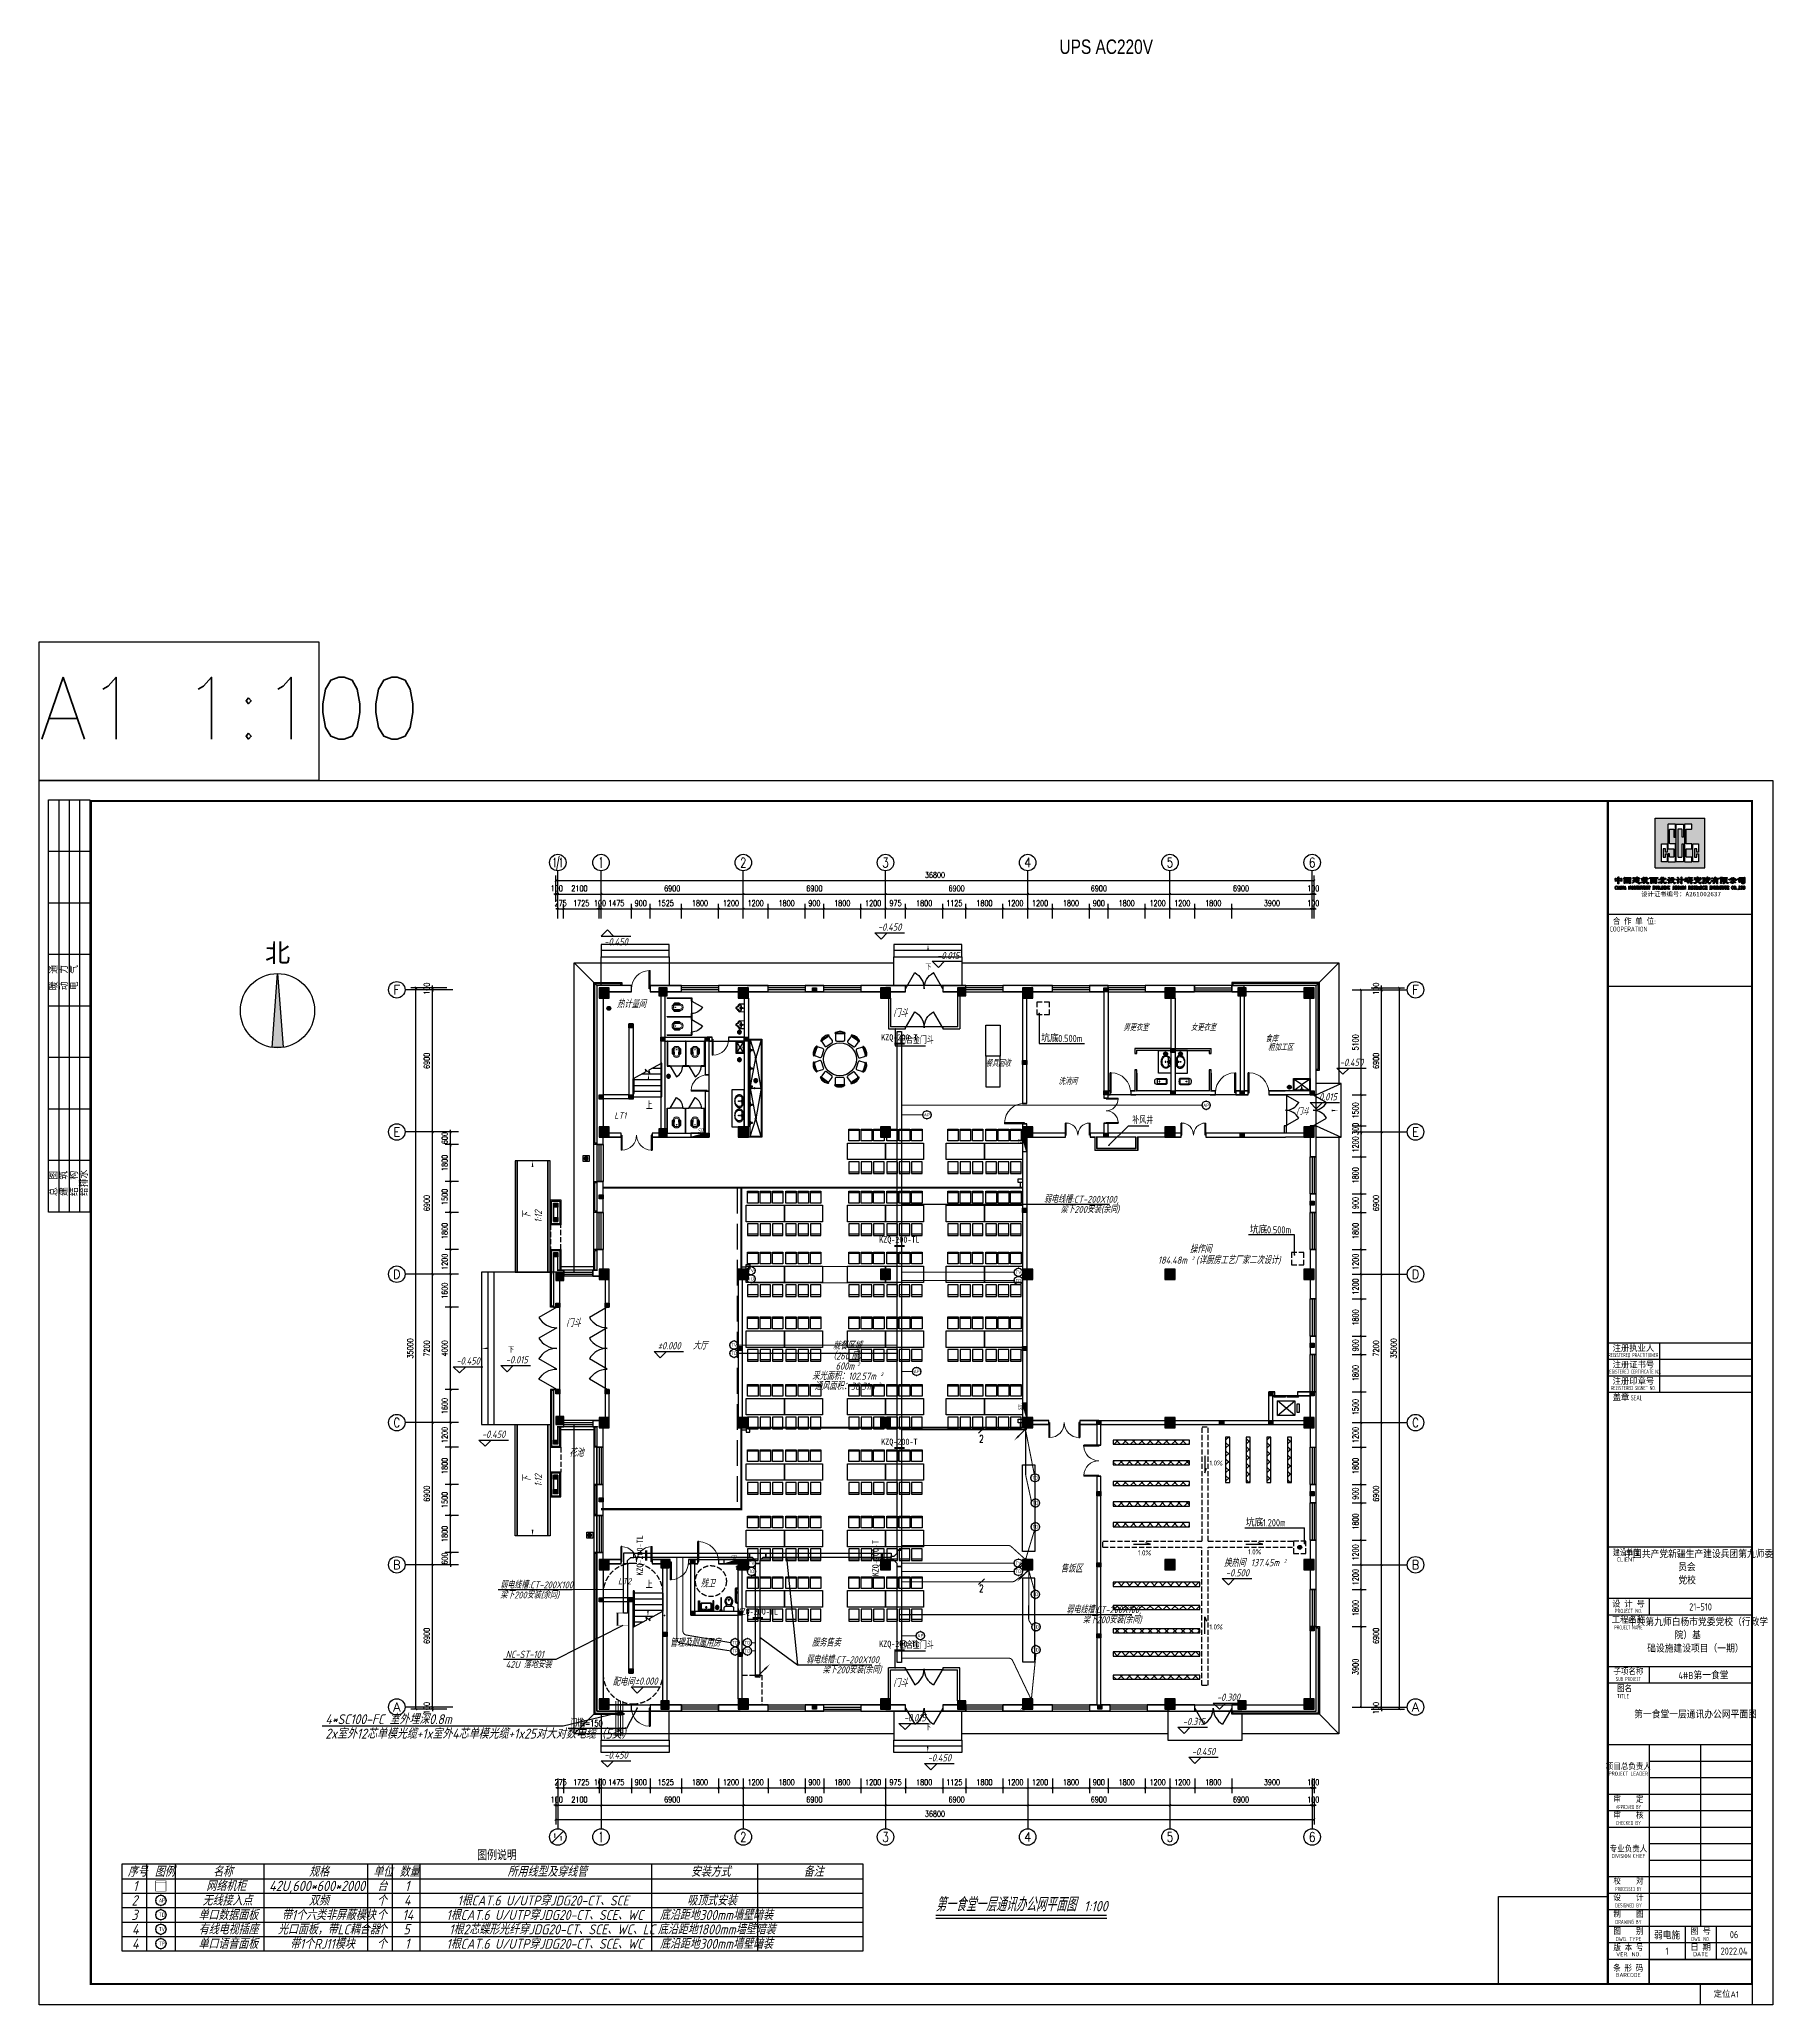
# Model space of a CAD drawing. Extents: x 1252172 to 1336272, y -987752 to -826269.
# Drawn here: x 1252172 to 1336272, y -921624 to -826269 of the extents above; entities that cross this region are included whole.
import ezdxf
from ezdxf.enums import TextEntityAlignment as Align

# ---------------------------------------------------------------- set-up
doc = ezdxf.new("R2010")
doc.units = 0
doc.header["$LTSCALE"] = 1000
doc.header["$PDSIZE"] = 50
for name, pattern in [('__DASH', [0.35, 0.25, -0.1]), ('DASH', [0.35, 0.25, -0.1]), ('接地线', [1.35002, 0.5, -1e-05, 1e-05, 0.5, -0.125, 0.1, -0.125])]:
    doc.linetypes.add(name, pattern=pattern)
for name, color, linetype in [('0-标注', 3, 'Continuous'), ('0-风口', 4, 'Continuous'), ('001代征绿地', 72, 'Continuous'), ('1-建筑底图', 8, 'Continuous'), ('AXIS_TEXT', 7, 'Continuous'), ('BTTK', 7, 'Continuous'), ('CABLETRAY_DIM', 3, 'Continuous'), ('CABLETRAY_PDS', 4, 'Continuous'), ('DIM-通讯', 3, 'Continuous'), ('DIM_SYMB', 251, 'Continuous'), ('EQUIP-安防', 3, 'Continuous'), ('EQUIP-通讯', 3, 'Continuous'), ('fur', 253, 'Continuous'), ('gz', 6, 'Continuous'), ('LATRINE', 251, 'Continuous'), ('Logo', 4, 'Continuous'), ('LWIRE', 4, 'Continuous'), ('M-DIM_LEAD', 3, 'Continuous'), ('PLAN_经济指标表', 7, 'Continuous'), ('PUB_HATCH', 8, 'Continuous'), ('PUB_TEXT', 7, 'Continuous'), ('PUB_TITLE', 7, 'Continuous'), ('TEL_SYMB', 3, 'Continuous'), ('TEL_TAB', 7, 'Continuous'), ('WINDOW', 5, 'Continuous'), ('WIRE-通讯', 4, 'Continuous'), ('家具', 8, 'Continuous'), ('建筑-洁具', 6, 'Continuous'), ('抗震支吊架', 2, 'Continuous'), ('洁具', 253, 'Continuous'), ('电-标注', 1, 'Continuous'), ('电-线路-接地网', 6, '接地线'), ('防火分区', 255, 'Continuous')]:
    doc.layers.add(name, color=color, linetype=linetype)
doc.layers.add('LVTRY', color=251, linetype='Continuous', lineweight=9)
doc.layers.add('yichutu', color=7, linetype='Continuous', true_color=0xffffff, plot=False)
doc.layers.add('条形码', color=7, linetype='Continuous', plot=False)
doc.layers.add('验收章', color=7, linetype='Continuous', plot=False)
doc.styles.add('-黑体_T3', font='', dxfattribs={"width": 0.8})
doc.styles.add('2SD', font='gbeitc.shx', dxfattribs={"width": 0.2, "bigfont": 'gbcbig.shx'})
doc.styles.add('_TCH_AXIS', font='COMPLEX', dxfattribs={"bigfont": 'GBCBIG'})
doc.styles.add('_TCH_DIM', font='SIMPLEX', dxfattribs={"bigfont": 'GBCBIG'})
doc.styles.add('_TEL_ATTDEF', font='GBENOR', dxfattribs={"width": 0.8, "height": 3, "bigfont": 'GBCBIG'})
doc.styles.add('_TEL_DIM', font='SIMPLEX', dxfattribs={"width": 0.8, "height": 3.5, "bigfont": 'HZTXT'})
doc.styles.add('A_DIM', font='SIMPLEX', dxfattribs={"width": 0.7, "bigfont": 'HZ'})
doc.styles.add('A_DIM_T3', font='SIMPLEX', dxfattribs={"width": 0.7, "bigfont": 'HZ'})
doc.styles.add('COMPLEX', font='COMPLEX')
doc.styles.add('HT', font='')
doc.styles.add('HZ(TK)', font='geniso.shx', dxfattribs={"width": 0.9, "bigfont": 'hztxt.shx'})
doc.styles.add('HZ11', font='bzxw.shx', dxfattribs={"height": 500, "bigfont": 'bzhz.shx'})
doc.styles.add('kzcad', font='', dxfattribs={"width": 0.8})
doc.styles.get("Standard").update_dxf_attribs({"font": 'gbeitc.shx', "bigfont": 'gbcbig.shx'})
doc.styles.add('宋体', font='', dxfattribs={"width": 0.7, "height": 5})
doc.styles.get('-黑体_T3').set_extended_font_data('SimHei')
doc.styles.get('HT').set_extended_font_data('SimHei')
doc.styles.get('kzcad').set_extended_font_data('SimSun')
doc.styles.get('宋体').set_extended_font_data('SimSun')
doc.linetypes.add('JIEDI', pattern='A,1.25,-0.25,0.25,-0.25,0.625,["/",Standard,S=0.6,R=0,X=0,Y=-0.3],0.625,-0.25,0.25,-0.25', length=4)
doc.dimstyles.new('_TCH_ARCH&&100', dxfattribs={"dimtxt": 280, "dimasz": 100, "dimexe": 250, "dimexo": 300, "dimgap": 135, "dimtad": 1, "dimdec": 0, "dimzin": 0, "dimdsep": 46, "dimtxsty": 'A_DIM_T3', "dimblk": 'ARCHTICK', "dimcen": 0.09, "dimclrt": 7, "dimazin": 2, "dimtfac": 1, "dimtdec": 0, "dimtix": 1, "dimtmove": 2, "dimatfit": 3, "dimfxl": 150, "dimtolj": 1, "dimtzin": 0, "dimarcsym": 0})

msp = doc.modelspace()

# ---------------------------------------------------------------- texts
at = {"color": 0}
for s, height, style, width, p in [('REMARK', 0.00833, '_TEL_DIM', 0.64, (1258069, -916112)), ('AP', 200, '_TEL_ATTDEF', 0.8, (1257976, -916662, 0)), ('TD', 200, '_TEL_ATTDEF', 0.8, (1257979, -917362, 0)), ('TV', 200, '_TEL_ATTDEF', 0.8, (1257976, -918062, 0)), ('TP', 200, '_TEL_ATTDEF', 0.8, (1257982, -918762, 0))]:
    msp.add_text(s, height=height, dxfattribs=dict(at, style=style, width=width)).set_placement(p)
at = {"layer": 'CABLETRAY_DIM', "color": 7}
for s, p in [('弱电线槽:CT-200X100,', (1300916, -882717)), ('梁下200安装(余同) ', (1301714, -883207)), ('弱电线槽:CT-200X100,', (1274534, -901426)), ('梁下200安装(余同) ', (1274534, -901916)), ('弱电线槽:CT-200X100,', (1302000, -902628)), ('梁下200安装(余同) ', (1302798, -903118)), ('弱电线槽:CT-200X100,', (1289374, -905057)), ('梁下200安装(余同) ', (1290172, -905547))]:
    msp.add_text(s, height=337.59, dxfattribs=at).set_placement(p)
at = {"layer": 'CABLETRAY_DIM', "color": 7, "linetype": 'ByBlock'}
for s, height, p in [('NC-ST-101', 350, (1274798, -904801)), ('42U 落地安装', 337.6, (1274798, -905291)), ('4*SC100-FC 室外埋深0.8m', 482.27, (1266051, -908014)), ('2x室外12芯单模光缆+1x室外4芯单模光缆+1x25对大对数电缆（5类）', 482.27, (1266051, -908714))]:
    msp.add_text(s, height=height, dxfattribs=at).set_placement(p)
at = {"layer": 'EQUIP-安防', "style": 'HZ11', "width": 0.8}
msp.add_text('UPS AC220V', height=700, dxfattribs=at).set_placement((1301669, -826979))
at = {"layer": 'PLAN_经济指标表', "color": 3, "style": '宋体'}
msp.add_text('北', height=900, rotation=359.76712, dxfattribs=at).set_placement((1263119, -871039))
at = {"layer": 'TEL_SYMB', "color": 7}
for s, height, p in [('第一食堂一层通讯办公网平面图', 675.18, (1295661, -917093)), ('1:100', 500, (1302858, -917093))]:
    msp.add_text(s, height=height, dxfattribs=at).set_placement(p)
at = {"layer": 'TEL_TAB', "style": '_TEL_DIM', "width": 0.8}
msp.add_text('图例说明', height=500, dxfattribs=at).set_placement((1273416, -914612))
at = {"layer": 'TEL_TAB'}
for s, height, p in [('序号', 482.3, (1256453, -915412)), ('图例', 482.3, (1257769, -915412)), ('名称', 482.3, (1260597, -915412)), ('规格', 482.3, (1265252, -915412)), ('单位', 482.3, (1268369, -915412)), ('数量', 482.3, (1269639, -915412)), ('所用线型及穿线管', 482.3, (1274882, -915412)), ('安装方式', 482.3, (1283775, -915412)), ('备注', 482.3, (1289251, -915412)), ('2', 500, (1256644, -916812)), ('1', 500, (1256717, -916112)), ('无线接入点', 482.3, (1260084, -916812)), ('网络机柜', 482.3, (1260265, -916112)), ('42U,600*600*2000', 500, (1263321, -916112)), ('双频', 482.3, (1265252, -916812)), ('台', 482, (1268569, -916112)), ('个', 482, (1268545, -916812)), ('4', 500, (1269859, -916812)), ('1', 500, (1269911, -916112)), ('1根CAT.6 U/UTP穿JDG20-CT、SCE', 482.27, (1272455, -916812)), ('吸顶式安装', 482.3, (1283594, -916812)), ('3', 500, (1256639, -917512)), ('单口数据面板', 482.3, (1259885, -917512)), ('带1个六类非屏蔽模块', 482.3, (1263936, -917512)), ('个', 482, (1268545, -917512)), ('14', 500, (1269786, -917512)), ('1根CAT.6 U/UTP穿JDG20-CT、SCE、WC', 482.27, (1271922, -917512)), ('底沿距地300mm墙壁暗装', 482.27, (1282273, -917512)), ('4', 500, (1256665, -918212)), ('有线电视插座', 482.3, (1259898, -918212)), ('光口面板，带LC耦合器', 482.27, (1263742, -918212)), ('个', 482, (1268545, -918212)), ('5', 500, (1269833, -918212)), ('1根2芯蝶形光纤穿JDG20-CT、SCE、WC、LC', 482.27, (1272055, -918212)), ('底沿距地1800mm墙壁暗装', 482.27, (1282173, -918212)), ('4', 500, (1256665, -918912)), ('单口语音面板', 482.3, (1259885, -918912)), ('带1个RJ11模块', 482.3, (1264331, -918912)), ('个', 482, (1268545, -918912)), ('1', 500, (1269911, -918912)), ('1根CAT.6 U/UTP穿JDG20-CT、SCE、WC', 482.27, (1271922, -918912)), ('底沿距地300mm墙壁暗装', 482.27, (1282273, -918912))]:
    msp.add_text(s, height=height, dxfattribs=at).set_placement(p)
at = {"layer": '抗震支吊架', "color": 2, "style": 'kzcad', "width": 0.8}
for s, rotation, p in [('KZQ-200-T', 359.88539, (1293899, -874841)), ('KZQ-200-TL', 359.88539, (1293899, -884650)), ('KZQ-200-T', 359.88539, (1293899, -894459)), ('KZQ-200-TL', 89.88539, (1281455, -899830)), ('KZQ-200-T', 89.88539, (1292889, -899961)), ('KZQ-200-TL', 359.88539, (1287027, -902697)), ('KZQ-200-TL', 359.88539, (1293899, -904268))]:
    msp.add_text(s, height=300, rotation=rotation, dxfattribs=at).set_placement(p, align=Align.CENTER)

# ---------------------------------------------------------------- blocks, each defined once
blk = doc.blocks.new('$equip$00003209')
at = {"const_width": 0.05}
blk.add_lwpolyline([(0, 0.5, -1), (0, -0.5, -1), (0, 0.5, 0.021884)], format="xyb", dxfattribs=at)
blk.add_circle((0, 0), 0.5)
for p in [(-0.5, 0), (0, 0.5), (0.5, 0), (0, -0.5)]:
    blk.add_point(p)
at = {"color": 7, "style": '_TEL_ATTDEF'}
blk.add_attdef('$TEXT$', text='', height=0.4, dxfattribs=at).set_placement((0, 0), align=Align.MIDDLE_CENTER)
at = {"color": 7, "style": '_TEL_DIM', "flags": 1}
for tag in ['A', 'REMARK']:
    blk.add_attdef(tag, text='', height=0.00002, dxfattribs=at).set_placement((0, 0), align=Align.MIDDLE_CENTER)
blk = doc.blocks.new('$equip$00003204')
at = {"const_width": 0.05}
blk.add_lwpolyline([(0, 0.5, -1), (0, -0.5, -1), (0, 0.5, 0.021884)], format="xyb", dxfattribs=at)
blk.add_circle((0, 0), 0.5)
for p in [(-0.5, 0), (0, 0.5), (0.5, 0), (0, -0.5)]:
    blk.add_point(p)
at = {"color": 7, "style": '_TEL_ATTDEF'}
blk.add_attdef('$TEXT$', text='', height=0.4, dxfattribs=at).set_placement((0, 0), align=Align.MIDDLE_CENTER)
at = {"color": 7, "style": '_TEL_DIM', "flags": 1}
for tag in ['A', 'REMARK']:
    blk.add_attdef(tag, text='', height=0.00002, dxfattribs=at).set_placement((0, 0), align=Align.MIDDLE_CENTER)
blk = doc.blocks.new('$equip$00003217')
at = {"const_width": 0.05}
blk.add_lwpolyline([(0, 0.5, -1), (0, -0.5, -1), (0, 0.5, 0.021884)], format="xyb", dxfattribs=at)
blk.add_circle((0, 0), 0.5)
for p in [(-0.5, 0), (0, 0.5), (0.5, 0), (0, -0.5)]:
    blk.add_point(p)
at = {"color": 7, "style": '_TEL_ATTDEF'}
blk.add_attdef('$TEXT$', text='', height=0.4, dxfattribs=at).set_placement((0, 0), align=Align.MIDDLE_CENTER)
at = {"color": 7, "style": '_TEL_DIM', "flags": 1}
for tag in ['A', 'REMARK']:
    blk.add_attdef(tag, text='', height=0.00002, dxfattribs=at).set_placement((0, 0), align=Align.MIDDLE_CENTER)
blk = doc.blocks.new('$TELECSYS$00000095')
blk.add_line((0.4, 0.4), (-0.4, -0.4))
at = {"width": 0.8}
blk.add_attdef('N', text='', height=1, dxfattribs=at).set_placement((-0.02, 1.06), align=Align.MIDDLE)
blk = doc.blocks.new('$TelecSys$00000152')
blk.add_blockref('$TELECSYS$00000095', (0, 0))
at = {"style": '_TEL_DIM', "width": 0.7}
blk.add_attdef('N', text='', height=0.875, dxfattribs=at).set_placement((-0.02, 0.92), align=Align.MIDDLE)
blk = doc.blocks.new('$TelecSys$00000080')
for p, q in [((-0.7, -0.7), (0, 0)), ((0.1, 0.1), (0.1, 0.1)), ((-0.1, -0.1), (-0.1, -0.1))]:
    blk.add_line(p, q)
at = {"const_width": 0.142}
blk.add_lwpolyline([(0.07, 0, 1), (-0.07, 0, 1)], format="xyb", close=True, dxfattribs=at)
blk.add_solid([(-0.63, -0.77), (-0.77, -0.63), (-1.15, -1.15)])
at = {"width": 0.8, "flags": 9}
blk.add_attdef('A', (0, 0), '', height=0.00002, rotation=180, dxfattribs=at)
blk = doc.blocks.new('CSCEC')
at = {"layer": 'Logo'}
h = blk.add_hatch(color=4, dxfattribs=at)
h.paths.add_polyline_path([(0, -24), (24, -24), (24, 0), (0, 0)])
h.paths.add_polyline_path([(6.2, -2.8), (9.8, -2.8), (9.8, -9.2), (9, -9.2), (9, -5.36, 0.414214), (8.84, -5.2), (7.16, -5.2, 0.414214), (7, -5.36), (7, -12.24, 0.414214), (7.16, -12.4), (9.8, -12.4), (9.8, -21.2), (6.2, -21.2), (6.2, -17.2), (7, -17.2), (7, -18.64, 0.414214), (7.16, -18.8), (8.84, -18.8, 0.414214), (9, -18.64), (9, -14.96, 0.414214), (8.84, -14.8), (6.2, -14.8)], flags=16)
h.paths.add_polyline_path([(10.2, -2.8), (13.8, -2.8), (13.8, -9.2), (13, -9.2), (13, -5.36, 0.414214), (12.84, -5.2), (11.16, -5.2, 0.414214), (11, -5.36), (11, -18.64, 0.414214), (11.16, -18.8), (12.84, -18.8, 0.414214), (13, -18.64), (13, -12.4), (13.8, -12.4), (13.8, -21.2), (10.2, -21.2)], flags=16)
h.paths.add_polyline_path([(5.8, -12.4), (5.8, -16.4), (5, -16.4), (5, -14.96, 0.414214), (4.84, -14.8), (3.96, -14.8, 0.414214), (3.8, -14.96), (3.8, -18.64, 0.414214), (3.96, -18.8), (4.84, -18.8, 0.414214), (5, -18.64), (5, -17.2), (5.8, -17.2), (5.8, -21.2), (3, -21.2), (3, -12.4)], flags=16)
h.paths.add_polyline_path([(14.2, -2.8), (17.8, -2.8), (17.8, -5.2), (15.16, -5.2, 0.414214), (15, -5.36), (15, -12.24, 0.414214), (15.16, -12.4), (17.8, -12.4), (17.8, -14.8), (15.16, -14.8, 0.414214), (15, -14.96), (15, -18.64, 0.414214), (15.16, -18.8), (17.8, -18.8), (17.8, -21.2), (14.2, -21.2)], flags=16)
h.paths.add_polyline_path([(21, -12.4), (21, -16.4), (20.2, -16.4), (20.2, -14.96, 0.414214), (20.04, -14.8), (19.16, -14.8, 0.414214), (19, -14.96), (19, -18.64, 0.414214), (19.16, -18.8), (20.04, -18.8, 0.414214), (20.2, -18.64), (20.2, -17.2), (21, -17.2), (21, -21.2), (18.2, -21.2), (18.2, -12.4)], flags=16)
for p, q in [((0, -24), (0, 0)), ((0, 0), (24, 0)), ((0, 0), (24, 0)), ((24, -24), (24, 0)), ((0, -24), (24, -24))]:
    blk.add_line(p, q, dxfattribs=at)
for points in [[(8.84, -5.2, -0.414214), (9, -5.36), (9, -9.04, 0.414214), (9.16, -9.2), (9.64, -9.2, 0.414214), (9.8, -9.04), (9.8, -2.96, 0.414214), (9.64, -2.8), (6.36, -2.8, 0.414214), (6.2, -2.96), (6.2, -14.64, 0.414214), (6.36, -14.8), (8.84, -14.8, -0.414214), (9, -14.96), (9, -18.64, -0.414214), (8.84, -18.8), (7.16, -18.8, -0.414214), (7, -18.64), (7, -17.36, 0.414214), (6.84, -17.2), (6.36, -17.2, 0.414214), (6.2, -17.36), (6.2, -21.04, 0.414214), (6.36, -21.2), (9.64, -21.2, 0.414214), (9.8, -21.04), (9.8, -12.56, 0.414214), (9.64, -12.4), (7.16, -12.4, -0.414214), (7, -12.24), (7, -5.36, -0.414214), (7.16, -5.2)], [(12.84, -18.8, 0.414214), (13, -18.64), (13, -12.56, -0.414214), (13.16, -12.4), (13.64, -12.4, -0.414214), (13.8, -12.56), (13.8, -21.04, -0.414214), (13.64, -21.2), (10.36, -21.2, -0.414214), (10.2, -21.04), (10.2, -2.96, -0.414214), (10.36, -2.8), (13.64, -2.8, -0.414214), (13.8, -2.96), (13.8, -9.04, -0.414214), (13.64, -9.2), (13.16, -9.2, -0.414214), (13, -9.04), (13, -5.36, 0.414214), (12.84, -5.2), (11.16, -5.2, 0.414214), (11, -5.36), (11, -18.64, 0.414214), (11.16, -18.8)], [(15.16, -12.4, -0.414214), (15, -12.24), (15, -5.36, -0.414214), (15.16, -5.2), (17.64, -5.2, 0.414214), (17.8, -5.04), (17.8, -2.96, 0.414214), (17.64, -2.8), (14.36, -2.8, 0.414214), (14.2, -2.96), (14.2, -21.04, 0.414214), (14.36, -21.2), (17.64, -21.2, 0.414214), (17.8, -21.04), (17.8, -18.96, 0.414214), (17.64, -18.8), (15.16, -18.8, -0.414214), (15, -18.64), (15, -14.96, -0.414214), (15.16, -14.8), (17.64, -14.8, 0.414214), (17.8, -14.64), (17.8, -12.56, 0.414214), (17.64, -12.4)], [(4.86, -18.8, 0.414214), (5, -18.66), (5, -17.34, -0.414214), (5.14, -17.2), (5.66, -17.2, -0.414214), (5.8, -17.34), (5.8, -21.06, -0.414214), (5.66, -21.2), (3.14, -21.2, -0.414214), (3, -21.06), (3, -12.54, -0.414214), (3.14, -12.4), (5.66, -12.4, -0.414214), (5.8, -12.54), (5.8, -16.26, -0.414214), (5.66, -16.4), (5.14, -16.4, -0.414214), (5, -16.26), (5, -14.94, 0.414214), (4.86, -14.8), (3.94, -14.8, 0.414214), (3.8, -14.94), (3.8, -18.66, 0.414214), (3.94, -18.8)], [(20.06, -18.8, 0.414214), (20.2, -18.66), (20.2, -17.34, -0.414214), (20.34, -17.2), (20.86, -17.2, -0.414214), (21, -17.34), (21, -21.06, -0.414214), (20.86, -21.2), (18.34, -21.2, -0.414214), (18.2, -21.06), (18.2, -12.54, -0.414214), (18.34, -12.4), (20.86, -12.4, -0.414214), (21, -12.54), (21, -16.26, -0.414214), (20.86, -16.4), (20.34, -16.4, -0.414214), (20.2, -16.26), (20.2, -14.94, 0.414214), (20.06, -14.8), (19.14, -14.8, 0.414214), (19, -14.94), (19, -18.66, 0.414214), (19.14, -18.8)]]:
    blk.add_lwpolyline(points, format="xyb", close=True, dxfattribs=at)
blk = doc.blocks.new('vhtemplate_2020年新竖式图框_A1')
at = {"layer": 'Logo'}
h = blk.add_hatch(color=4, dxfattribs=at)
h.dxf.hatch_style = 1
h.paths.add_polyline_path([(765.42, 545.18), (765.07, 545.11), (764.81, 544.99), (764.72, 545.01), (764.67, 545.15), (764.61, 545.86), (764.57, 546.2), (764.59, 546.36), (764.64, 546.47), (764.72, 546.52), (764.84, 546.53), (765.24, 546.4), (765.56, 546.45), (765.94, 546.4), (765.94, 547.03), (765.97, 547.12), (766.01, 547.17), (766.17, 547.2), (766.29, 547.13), (766.36, 546.99), (766.4, 546.76), (766.4, 546.45), (766.67, 546.46), (766.94, 546.4), (767.3, 546.45), (767.43, 546.51), (767.55, 546.53), (767.65, 546.51), (767.74, 546.45), (767.83, 546.32), (767.84, 546.2), (767.8, 545.78), (767.8, 545.36), (767.79, 545.24), (767.74, 545.11), (767.66, 545.05), (767.58, 545.02), (767.37, 545.07), (766.99, 545.16), (766.37, 545.2), (766.39, 544.54), (766.37, 544.07), (766.32, 543.93), (766.17, 543.82), (766.07, 543.79), (765.99, 543.81), (765.93, 543.89), (765.9, 544.03), (765.94, 545.2)])
h.paths.add_polyline_path([(765.51, 546.12), (765.1, 546.07), (765.02, 545.99), (764.97, 545.82), (765, 545.57), (765.05, 545.51), (765.1, 545.49), (765.58, 545.47), (765.94, 545.49), (765.94, 546.11)], flags=16)
h.paths.add_polyline_path([(767.37, 545.55), (767.4, 545.65), (767.44, 545.79), (767.43, 545.9), (767.39, 546), (767.3, 546.07), (766.94, 546.12), (766.37, 546.11), (766.37, 545.49), (766.91, 545.47), (767.27, 545.49)], flags=16)
h = blk.add_hatch(color=4, dxfattribs=at)
h.dxf.hatch_style = 1
h.paths.add_polyline_path([(769.52, 546.26), (769.64, 546.32), (770.34, 546.3), (771.04, 546.32), (771.24, 546.3), (771.37, 546.24), (771.4, 546.16), (771.39, 546.11), (771.27, 546.07), (770.64, 546.07), (770.64, 545.7), (771.2, 545.7), (771.27, 545.64), (771.27, 545.57), (771.26, 545.52), (771.19, 545.48), (770.9, 545.45), (770.64, 545.45), (770.64, 545.03), (771.44, 544.99), (771.52, 544.91), (771.5, 544.78), (771.43, 544.75), (771.27, 544.74), (770.3, 544.76), (769.88, 544.72), (769.5, 544.65), (769.43, 544.65), (769.4, 544.68), (769.4, 544.82), (769.54, 545), (769.6, 545.03), (769.67, 545.03), (769.95, 545.01), (770.27, 545.03), (770.27, 545.45), (769.7, 545.4), (769.62, 545.44), (769.64, 545.53), (769.74, 545.69), (769.84, 545.74), (770.06, 545.69), (770.27, 545.7), (770.27, 546.07), (769.89, 546.05), (769.54, 545.99), (769.45, 545.97), (769.44, 546.07)], flags=0)
h.paths.add_polyline_path([(770.3, 546.9), (770.92, 546.91), (771.5, 546.86), (771.7, 546.9), (771.83, 546.93), (772, 546.86), (772.09, 546.74), (772.1, 546.61), (772.03, 545.48), (772, 544.24), (771.99, 544.07), (771.87, 543.99), (771.74, 543.98), (771.6, 544.03), (771.29, 544.1), (770.9, 544.15), (769.88, 544.15), (769.55, 544.12), (769.34, 544.07), (769.15, 544), (769, 544.03), (768.92, 544.12), (768.87, 544.23), (768.85, 544.35), (768.87, 544.49), (768.88, 545.79), (768.84, 546.45), (768.85, 546.61), (768.94, 546.86), (769.09, 546.97), (769.27, 546.95)])
h.paths.add_polyline_path([(771.31, 545.36), (771.37, 545.28), (771.35, 545.18), (771.24, 545.11), (771.06, 545.12), (771, 545.15), (771.2, 545.36)], flags=0)
h.paths.add_polyline_path([(769.22, 545.39), (769.24, 544.53), (769.29, 544.47), (769.37, 544.45), (770.42, 544.47), (771.44, 544.45), (771.54, 544.44), (771.6, 544.48), (771.64, 544.55), (771.64, 544.65), (771.67, 546.32), (771.64, 546.49), (771.46, 546.56), (771.07, 546.61), (770.24, 546.63), (769.4, 546.61), (769.33, 546.57), (769.28, 546.5), (769.24, 546.24)], flags=16)
h = blk.add_hatch(color=4, dxfattribs=at)
h.dxf.hatch_style = 1
h.paths.add_polyline_path([(769.52, 546.26), (769.64, 546.32), (770.34, 546.3), (771.04, 546.32), (771.24, 546.3), (771.37, 546.24), (771.4, 546.16), (771.39, 546.11), (771.27, 546.07), (770.64, 546.07), (770.64, 545.7), (771.2, 545.7), (771.27, 545.64), (771.27, 545.57), (771.26, 545.52), (771.19, 545.48), (770.9, 545.45), (770.64, 545.45), (770.64, 545.03), (771.44, 544.99), (771.52, 544.91), (771.5, 544.78), (771.43, 544.75), (771.27, 544.74), (770.3, 544.76), (769.88, 544.72), (769.5, 544.65), (769.43, 544.65), (769.4, 544.68), (769.4, 544.82), (769.54, 545), (769.6, 545.03), (769.67, 545.03), (769.95, 545.01), (770.27, 545.03), (770.27, 545.45), (769.7, 545.4), (769.62, 545.44), (769.64, 545.53), (769.74, 545.69), (769.84, 545.74), (770.06, 545.69), (770.27, 545.7), (770.27, 546.07), (769.89, 546.05), (769.54, 545.99), (769.45, 545.97), (769.44, 546.07)])
h = blk.add_hatch(color=4, dxfattribs=at)
h.dxf.hatch_style = 1
h.paths.add_polyline_path([(771.31, 545.36), (771.37, 545.28), (771.35, 545.18), (771.24, 545.11), (771.06, 545.12), (771, 545.15), (771.2, 545.36)])
h = blk.add_hatch(color=4, dxfattribs=at)
h.dxf.hatch_style = 1
h.paths.add_polyline_path([(774.6, 546.65), (774.53, 546.63), (774.48, 546.64), (774.45, 546.69), (774.44, 546.78), (774.49, 546.85), (774.57, 546.9), (775.04, 546.86), (775.04, 547.07), (775.14, 547.2), (775.24, 547.17), (775.34, 547.11), (775.38, 546.99), (775.37, 546.86), (775.77, 546.86), (775.9, 546.92), (776, 546.92), (776.07, 546.88), (776.1, 546.78), (776.1, 546.49), (776.32, 546.5), (776.5, 546.45), (776.52, 546.39), (776.51, 546.35), (776.4, 546.32), (776.1, 546.32), (776.07, 545.95), (776, 545.88), (775.92, 545.86), (775.83, 545.88), (775.73, 545.95), (775.4, 545.95), (775.4, 545.74), (775.9, 545.74), (776.03, 545.71), (776.07, 545.65), (776.04, 545.62), (775.92, 545.59), (775.4, 545.57), (775.4, 545.36), (775.9, 545.36), (776.08, 545.34), (776.2, 545.28), (776.18, 545.15), (776.07, 545.11), (775.44, 545.11), (775.42, 544.87), (775.37, 544.79), (775.3, 544.74), (776.08, 544.57), (776.83, 544.49), (776.61, 544.09), (776.5, 543.96), (776.38, 543.87), (776.27, 543.83), (776.15, 543.82), (776.03, 543.86), (775.9, 543.95), (773.9, 544.99), (773.72, 544.64), (773.49, 544.38), (773.23, 544.22), (772.94, 544.15), (772.84, 544.21), (772.8, 544.28), (772.83, 544.32), (772.9, 544.36), (773.14, 544.47), (773.34, 544.63), (773.5, 544.85), (773.64, 545.11), (773.42, 545.15), (773.24, 545.11), (773.14, 545.12), (773.14, 545.24), (773.22, 545.37), (773.34, 545.44), (773.5, 545.43), (773.7, 545.36), (773.76, 545.6), (773.77, 545.77), (773.73, 545.87), (773.64, 545.9), (773.54, 545.86), (773.45, 545.88), (773.41, 545.91), (773.4, 545.98), (773.44, 546.07), (773.64, 546.24), (773.69, 546.3), (773.74, 546.4), (773.71, 546.47), (773.66, 546.52), (773.5, 546.53), (773.24, 546.45), (773.16, 546.44), (773.12, 546.48), (773.1, 546.55), (773.1, 546.65), (773.24, 546.78), (773.31, 546.84), (773.4, 546.86), (773.63, 546.78), (773.84, 546.78), (773.98, 546.81), (774.08, 546.78), (774.13, 546.68), (774.14, 546.53), (773.9, 546.21), (773.86, 546.11), (773.87, 546.07), (774.01, 546.06), (774.09, 545.98), (774.11, 545.83), (774.07, 545.61), (773.97, 545.28), (774.23, 545.12), (774.54, 544.99), (775.14, 544.78), (775.06, 544.94), (775.04, 545.15), (774.44, 545.15), (774.3, 545.2), (774.27, 545.25), (774.3, 545.32), (774.37, 545.36), (775.04, 545.36), (775.04, 545.57), (774.71, 545.57), (774.4, 545.49), (774.35, 545.48), (774.34, 545.53), (774.39, 545.66), (774.47, 545.74), (775.04, 545.74), (775.04, 545.99), (774.64, 545.99), (774.5, 545.95), (774.42, 545.99), (774.44, 546.11), (774.57, 546.2), (775.04, 546.2), (775.04, 546.36), (774.74, 546.36), (774.5, 546.32), (774.3, 546.24), (774.22, 546.28), (774.24, 546.4), (774.29, 546.48), (774.37, 546.53), (774.5, 546.49), (775.04, 546.53), (775.04, 546.7)])
h.paths.add_polyline_path([(775.4, 546.11), (775.8, 546.11), (775.8, 546.32), (775.4, 546.32)], flags=16)
h.paths.add_polyline_path([(775.8, 546.49), (775.8, 546.7), (775.4, 546.7), (775.4, 546.49)], flags=16)
h = blk.add_hatch(color=4, dxfattribs=at)
h.dxf.hatch_style = 1
h.paths.add_polyline_path([(778.23, 546.95), (778.39, 547.09), (778.53, 547.11), (778.63, 546.99), (778.63, 546.92), (778.6, 546.86), (778.89, 546.71), (779.03, 546.57), (779, 546.4), (778.96, 546.38), (778.9, 546.4), (778.64, 546.53), (778.47, 546.57), (778.51, 546.25), (778.5, 546.03), (778.46, 545.94), (778.4, 545.9), (778.3, 545.92), (778.27, 546.07), (778.23, 546.49), (777.87, 546.24), (777.57, 546.07), (777.41, 546.05), (777.27, 546.15), (777.21, 546.26), (777.23, 546.32), (777.63, 546.49), (778.07, 546.78)])
h.paths.add_polyline_path([(779.38, 546.81), (779.47, 547.07), (779.55, 547.12), (779.67, 547.11), (779.75, 547.08), (779.79, 547.03), (779.8, 546.96), (779.77, 546.86), (780.1, 546.7), (780.5, 546.45), (780.58, 546.34), (780.6, 546.2), (780.59, 546.11), (780.54, 546.08), (780.37, 546.15), (780.03, 546.4), (779.7, 546.57), (779.77, 546.22), (779.75, 546.09), (779.7, 545.99), (779.63, 545.95), (779.53, 546.03), (779.49, 546.25), (779.43, 546.4), (779.1, 546.15), (778.96, 546.16), (778.93, 546.21), (778.93, 546.28), (779.2, 546.53)])
h.paths.add_polyline_path([(779.48, 545.8), (779.67, 545.82), (779.74, 545.88), (779.83, 545.9), (779.95, 545.77), (779.97, 545.61), (779.9, 545.24), (779.91, 544.78), (779.94, 544.64), (780, 544.57), (780.2, 544.44), (780.42, 544.38), (780.64, 544.4), (780.87, 544.49), (780.98, 544.52), (780.97, 544.45), (780.87, 544.2), (780.7, 543.95), (780.58, 543.86), (780.43, 543.83), (780.23, 543.88), (780, 543.99), (779.86, 544.08), (779.76, 544.21), (779.68, 544.35), (779.63, 544.53), (779.62, 545.04), (779.63, 545.49), (779.58, 545.55), (779.47, 545.57), (779.35, 545.54), (779.27, 545.45), (779.27, 545.2), (779.43, 545.08), (779.6, 545.07), (779.62, 544.93), (779.6, 544.82), (779.55, 544.76), (779.47, 544.74), (779.34, 544.81), (779.23, 544.95), (779.2, 544.72), (779.13, 544.52), (779.02, 544.33), (778.87, 544.15), (778.7, 544.05), (778.53, 543.99), (778.32, 544.02), (778.2, 544.11), (778.2, 544.21), (778.27, 544.24), (778.6, 544.36), (778.75, 544.52), (778.87, 544.69), (778.95, 544.87), (779, 545.07), (778.97, 545.65), (779.03, 545.86), (779.07, 545.9), (779.13, 545.9), (779.3, 545.82)])
h.paths.add_polyline_path([(778.11, 545.12), (778.1, 545.45), (777.63, 545.4), (777.54, 545.4), (777.48, 545.45), (777.47, 545.53), (777.5, 545.65), (777.58, 545.76), (777.67, 545.82), (777.8, 545.78), (778.22, 545.76), (778.67, 545.78), (778.77, 545.72), (778.8, 545.61), (778.78, 545.52), (778.73, 545.49), (778.43, 545.45), (778.4, 545.13), (778.43, 544.86), (778.7, 544.88), (778.78, 544.85), (778.83, 544.78), (778.81, 544.7), (778.67, 544.61), (777.23, 544.2), (777.12, 544.25), (777.03, 544.4), (777.06, 544.57), (777.13, 544.65), (777.57, 544.74), (778.07, 544.82)])
h = blk.add_hatch(color=4, dxfattribs=at)
h.dxf.hatch_style = 1
h.paths.add_polyline_path([(783.23, 546.11), (783.33, 546.15), (783.33, 546.57), (783.22, 546.61), (783.07, 546.57), (783.07, 546.15)], flags=16)
h.paths.add_polyline_path([(782.46, 545), (782.67, 545.15), (782.74, 545.27), (782.78, 545.41), (782.8, 545.78), (782.46, 545.78), (782.23, 545.7), (782.2, 545.36), (782.23, 544.95)], flags=16)
h.paths.add_polyline_path([(784.21, 544.53), (784.24, 544.62), (784.27, 544.95), (784.02, 544.82), (783.77, 544.78), (783.56, 544.82), (783.4, 544.95), (783.33, 545.49), (783.33, 545.78), (783.2, 545.82), (783.07, 545.78), (783.07, 545.51), (783.04, 545.28), (782.98, 545.09), (782.9, 544.95), (782.73, 544.83), (782.57, 544.76), (782.4, 544.74), (782.23, 544.78), (782.23, 544.63), (782.25, 544.53), (782.3, 544.47), (782.37, 544.45), (783.35, 544.44), (784.17, 544.49)], flags=16)
h.paths.add_polyline_path([(783.63, 545.4), (783.67, 545.2), (783.77, 545.07), (784.06, 545.08), (784.27, 545.2), (784.27, 545.54), (784.23, 545.74), (784.16, 545.79), (784.03, 545.82), (783.63, 545.82)], flags=16)
h.paths.add_polyline_path([(782.32, 546.89), (783.13, 546.9), (784.37, 546.9), (785.06, 546.86), (785.33, 546.82), (785.23, 546.55), (785.1, 546.38), (784.93, 546.3), (784.73, 546.32), (784.12, 546.51), (783.63, 546.57), (783.63, 546.11), (784.4, 546.15), (784.53, 546.13), (784.62, 546.06), (784.66, 545.94), (784.67, 545.78), (784.62, 545.2), (784.6, 544.2), (784.57, 544.09), (784.52, 544.01), (784.46, 543.96), (784.37, 543.95), (784.19, 544.04), (783.98, 544.1), (783.43, 544.15), (782.83, 544.15), (782.42, 544.08), (782.27, 544.02), (782.17, 543.95), (782.06, 543.93), (781.98, 543.95), (781.93, 544.01), (781.9, 544.11), (781.88, 544.97), (781.83, 545.7), (781.82, 545.9), (781.85, 546.04), (781.92, 546.13), (782.03, 546.15), (782.19, 546.11), (782.37, 546.09), (782.8, 546.15), (782.8, 546.57), (782.02, 546.49), (781.74, 546.41), (781.53, 546.32), (781.46, 546.3), (781.4, 546.31), (781.36, 546.36), (781.33, 546.45), (781.38, 546.66), (781.46, 546.82), (781.56, 546.91), (781.7, 546.95)])
h = blk.add_hatch(color=4, dxfattribs=at)
h.dxf.hatch_style = 1
h.paths.add_polyline_path([(786.36, 545.73), (785.93, 545.65), (785.85, 545.65), (785.8, 545.69), (785.78, 545.76), (785.8, 545.86), (785.96, 546.08), (786.1, 546.15), (786.32, 546.06), (786.73, 546.03), (786.77, 546.04), (786.8, 546.12), (786.8, 546.49), (786.81, 546.77), (786.86, 546.97), (786.93, 547.07), (787.03, 547.07), (787.13, 547.02), (787.2, 546.9), (787.23, 546.73), (787.23, 546.49), (787.21, 545.4), (787.23, 544.32), (787.22, 544.19), (787.18, 544.09), (787.12, 544.02), (787.03, 543.99), (786.89, 544.01), (786.8, 544.15), (786.8, 544.57), (786.33, 544.35), (785.87, 544.2), (785.75, 544.16), (785.67, 544.18), (785.62, 544.24), (785.6, 544.36), (785.62, 544.51), (785.67, 544.62), (785.77, 544.7), (785.9, 544.74), (786.56, 544.84), (786.73, 544.91), (786.8, 544.99), (786.81, 545.33), (786.8, 545.7)])
h.paths.add_polyline_path([(787.61, 546.81), (787.63, 546.99), (787.66, 547.06), (787.71, 547.1), (787.86, 547.11), (787.94, 547.05), (787.98, 546.91), (788, 546.7), (788, 546.4), (788, 545.78), (788.44, 546.1), (788.9, 546.49), (788.98, 546.53), (789.05, 546.52), (789.11, 546.46), (789.16, 546.36), (789.16, 546.19), (789.1, 546.07), (788.64, 545.8), (788, 545.57), (788, 545.11), (788.01, 544.98), (788.05, 544.87), (788.11, 544.79), (788.2, 544.74), (788.41, 544.69), (788.7, 544.66), (789.46, 544.7), (789.56, 544.69), (789.56, 544.57), (789.43, 544.28), (789.26, 544.08), (789.05, 543.97), (788.8, 543.95), (788.44, 544.04), (787.96, 544.24), (787.82, 544.34), (787.71, 544.5), (787.63, 544.7), (787.6, 544.95), (787.61, 545.67), (787.6, 546.45)])
h = blk.add_hatch(color=4, dxfattribs=at)
h.dxf.hatch_style = 1
h.paths.add_polyline_path([(792.76, 545.16), (792.63, 544.9), (792.91, 544.74), (793.2, 544.61), (793.48, 544.53), (793.76, 544.49), (793.8, 544.44), (793.78, 544.32), (793.56, 543.9), (793.47, 543.81), (793.36, 543.79), (793.24, 543.83), (793.1, 543.95), (792.8, 544.29), (792.43, 544.65), (792.16, 544.4), (791.89, 544.25), (791.61, 544.21), (791.33, 544.28), (791.33, 544.4), (791.57, 544.41), (791.8, 544.49), (792.02, 544.62), (792.23, 544.82), (791.99, 545.03), (791.73, 545.15), (791.7, 545.26), (791.71, 545.34), (791.77, 545.39), (791.86, 545.4), (792.4, 545.07), (792.45, 545.18), (792.46, 545.32), (792.46, 545.45), (792.41, 545.53), (792.33, 545.57), (792.2, 545.57), (791.92, 545.54), (791.7, 545.45), (791.64, 545.47), (791.62, 545.52), (791.66, 545.65), (791.83, 545.78), (792.21, 545.76), (792.56, 545.78), (792.72, 545.76), (792.81, 545.7), (792.85, 545.59), (792.83, 545.45)])
h.paths.add_polyline_path([(791.3, 546.49), (791.24, 546.42), (791.13, 546.4), (790.8, 546.44), (790.53, 546.53), (790.45, 546.7), (790.46, 546.86), (790.53, 546.95), (790.61, 546.99), (790.68, 546.99), (790.76, 546.95)])
h.paths.add_polyline_path([(790.87, 545.09), (790.87, 544.79), (790.92, 544.66), (790.95, 544.66), (791, 544.7), (791.18, 544.84), (791.33, 545.03), (791.38, 545), (791.4, 544.94), (791.33, 544.74), (791.08, 544.39), (790.8, 544.11), (790.59, 544.01), (790.43, 544.03), (790.39, 544.1), (790.38, 544.2), (790.43, 544.45), (790.53, 544.9), (790.56, 545.36), (790.56, 545.54), (790.51, 545.64), (790.43, 545.68), (790.3, 545.65), (790.1, 545.59), (789.9, 545.49), (789.82, 545.52), (789.8, 545.61), (789.9, 545.9), (790.01, 546.02), (790.13, 546.03), (790.42, 545.96), (790.7, 545.99), (790.83, 545.99), (790.91, 545.92), (790.93, 545.78), (790.9, 545.57)])
h.paths.add_polyline_path([(793.29, 546.11), (793.56, 546.2), (793.67, 546.15), (793.68, 546.1), (793.66, 546.03), (793.56, 545.88), (793.44, 545.78), (793.31, 545.72), (793.16, 545.7), (792.95, 545.7), (792.78, 545.74), (792.65, 545.82), (792.56, 545.95), (792.53, 546.49), (792.51, 546.59), (792.45, 546.65), (792.34, 546.67), (792.2, 546.65), (792.14, 546.64), (792.09, 546.58), (792.03, 546.36), (791.99, 546.14), (791.89, 545.96), (791.74, 545.82), (791.53, 545.74), (791.41, 545.71), (791.33, 545.73), (791.28, 545.78), (791.26, 545.86), (791.31, 545.9), (791.43, 545.95), (791.57, 546.05), (791.67, 546.2), (791.72, 546.38), (791.73, 546.61), (791.73, 546.8), (791.78, 546.91), (791.89, 546.95), (792.06, 546.9), (792.27, 546.86), (792.5, 546.9), (792.65, 546.94), (792.75, 546.89), (792.8, 546.76), (792.8, 546.53), (792.8, 546.35), (792.83, 546.22), (792.9, 546.14), (793, 546.11)])
h = blk.add_hatch(color=4, dxfattribs=at)
h.dxf.hatch_style = 1
h.paths.add_polyline_path([(796.12, 546.1), (796.53, 546.11), (796.54, 546.57), (796.5, 546.95), (796.52, 547.04), (796.57, 547.1), (796.73, 547.15), (796.84, 547.09), (796.92, 547), (796.96, 546.86), (796.96, 546.7), (796.93, 546.11), (797.84, 546.09), (798.07, 546.07), (798.16, 546.03), (798.07, 545.77), (797.93, 545.57), (797.86, 545.51), (797.78, 545.49), (797.69, 545.51), (797.59, 545.57), (797.31, 545.69), (796.93, 545.78), (796.93, 544.03), (796.87, 543.89), (796.76, 543.82), (796.66, 543.82), (796.58, 543.85), (796.52, 543.92), (796.5, 544.03), (796.53, 545.78), (796.05, 545.73), (795.84, 545.66), (795.66, 545.57), (795.6, 545.57), (795.53, 545.65), (795.58, 545.86), (795.65, 546.01), (795.76, 546.11), (795.9, 546.15)])
h.paths.add_polyline_path([(794.74, 546.71), (794.73, 546.86), (794.79, 546.96), (794.87, 547.01), (794.97, 547), (795.1, 546.95), (795.6, 546.4), (795.59, 546.34), (795.5, 546.32), (795.16, 546.38), (794.83, 546.57)])
h.paths.add_polyline_path([(794.54, 545.95), (794.8, 545.95), (795.06, 546.07), (795.18, 546.03), (795.25, 545.96), (795.29, 545.84), (795.3, 545.7), (795.2, 545.22), (795.2, 544.7), (795.21, 544.63), (795.25, 544.61), (795.43, 544.7), (795.76, 544.95), (795.85, 544.98), (795.86, 544.9), (795.66, 544.52), (795.33, 544.11), (795.04, 543.96), (794.92, 543.95), (794.83, 543.99), (794.74, 544.12), (794.73, 544.28), (794.83, 544.57), (794.9, 545.05), (794.9, 545.57), (794.87, 545.63), (794.8, 545.65), (794.47, 545.62), (794.23, 545.53), (794.16, 545.51), (794.1, 545.52), (794.07, 545.57), (794.06, 545.65), (794.11, 545.79), (794.17, 545.89), (794.26, 545.97), (794.36, 546.03)])
h = blk.add_hatch(color=4, dxfattribs=at)
h.dxf.hatch_style = 1
h.paths.add_polyline_path([(800.61, 546.27), (800.59, 546.61), (800.29, 546.57), (800.2, 546.55), (800.14, 546.58), (800.13, 546.66), (800.16, 546.78), (800.22, 546.9), (800.3, 546.98), (800.4, 547.01), (800.53, 546.99), (800.96, 546.92), (801.86, 546.9), (802.03, 546.86), (802.06, 546.81), (802.06, 546.74), (802.04, 546.67), (801.97, 546.62), (801.69, 546.61), (801.66, 545.9), (802.43, 545.82), (802.32, 545.59), (802.22, 545.45), (802.11, 545.38), (801.99, 545.4), (801.66, 545.53), (801.69, 544.2), (801.69, 544.03), (801.65, 543.93), (801.57, 543.87), (801.46, 543.86), (801.39, 543.88), (801.34, 543.94), (801.29, 544.15), (801.29, 545.57), (800.96, 545.57), (800.83, 544.86), (800.7, 544.57), (800.52, 544.34), (800.28, 544.19), (799.99, 544.11), (799.78, 544.16), (799.59, 544.32), (799.58, 544.41), (799.59, 544.47), (799.64, 544.49), (799.73, 544.49), (799.92, 544.51), (800.09, 544.57), (800.25, 544.68), (800.39, 544.82), (800.54, 545.18), (800.59, 545.57), (800.42, 545.55), (800.23, 545.49), (800.16, 545.47), (800.11, 545.49), (800.09, 545.55), (800.09, 545.65), (800.2, 545.89), (800.26, 545.94), (800.33, 545.95), (800.48, 545.89), (800.59, 545.9)])
h.paths.add_polyline_path([(799.14, 546.72), (799.39, 546.7), (799.83, 546.7), (799.94, 546.66), (799.99, 546.61), (800, 546.54), (799.97, 546.49), (799.83, 546.45), (799.29, 546.4), (799.27, 546.13), (799.19, 545.82), (799.24, 545.87), (799.36, 545.86), (799.5, 545.84), (799.66, 545.86), (799.8, 545.88), (799.9, 545.83), (799.95, 545.73), (799.96, 545.57), (799.94, 545.31), (799.96, 545.11), (799.94, 544.96), (799.89, 544.86), (799.79, 544.83), (799.66, 544.86), (799.49, 544.9), (799.33, 544.86), (799.21, 544.82), (799.13, 544.83), (799.08, 544.89), (799.06, 544.99), (799.08, 545.2), (799.06, 545.4), (798.91, 545.11), (798.75, 544.93), (798.59, 544.86), (798.43, 544.9), (798.31, 545.08), (798.32, 545.15), (798.36, 545.2), (798.66, 545.4), (798.81, 545.61), (798.91, 545.84), (798.97, 546.11), (798.99, 546.4), (798.66, 546.36), (798.59, 546.4), (798.59, 546.53), (798.67, 546.65), (798.74, 546.74), (798.83, 546.78), (798.93, 546.78)])
h.paths.add_polyline_path([(801.26, 545.9), (801.28, 546.26), (801.26, 546.57), (801.1, 546.61), (800.96, 546.57), (800.94, 546.22), (800.96, 545.9)], flags=16)
h.paths.add_polyline_path([(799.35, 545.27), (799.39, 545.15), (799.54, 545.14), (799.66, 545.2), (799.69, 545.37), (799.66, 545.57), (799.5, 545.58), (799.36, 545.53)], flags=16)
h = blk.add_hatch(color=4, dxfattribs=at)
h.dxf.hatch_style = 1
h.paths.add_polyline_path([(804.03, 545.52), (804.26, 545.57), (804.31, 545.71), (804.33, 545.86), (804.42, 546.01), (804.56, 546.03), (804.66, 545.96), (804.69, 545.82), (804.66, 545.57), (804.78, 545.56), (804.96, 545.61), (805.08, 545.65), (805.19, 545.61), (805.29, 545.46), (805.29, 545.39), (805.26, 545.32), (805.13, 544.9), (805.14, 544.71), (805.19, 544.65), (805.26, 544.61), (805.66, 544.54), (806.13, 544.57), (806.38, 544.68), (806.63, 544.82), (806.64, 544.76), (806.63, 544.57), (806.49, 544.28), (806.31, 544.06), (806.13, 543.92), (805.96, 543.83), (805.79, 543.82), (805.55, 543.9), (805.29, 544.07), (805.07, 544.23), (804.93, 544.36), (804.86, 544.46), (804.82, 544.57), (804.81, 544.71), (804.83, 544.86), (804.88, 545.21), (804.88, 545.29), (804.86, 545.32), (804.77, 545.34), (804.63, 545.32), (804.57, 545.09), (804.46, 544.82), (804.33, 544.61), (804.16, 544.4), (804.03, 544.28), (803.83, 544.15), (803.55, 544.04), (803.29, 544), (803.05, 544.02), (802.83, 544.11), (802.59, 544.36), (802.64, 544.43), (802.73, 544.45), (802.97, 544.41), (803.22, 544.41), (803.48, 544.47), (803.76, 544.57), (803.98, 544.77), (804.19, 545.03), (804.23, 545.16), (804.19, 545.24), (803.95, 545.21), (803.76, 545.11), (803.69, 545.11), (803.64, 545.14), (803.62, 545.21), (803.63, 545.32), (803.79, 545.53), (803.83, 545.53)])
h.paths.add_polyline_path([(804.86, 546.78), (804.99, 546.78), (805.69, 546.74), (805.83, 546.86), (805.95, 546.85), (806.06, 546.74), (806.11, 546.61), (806.13, 546.49), (806.13, 546.07), (806.09, 545.74), (806.03, 545.58), (805.93, 545.53), (805.88, 545.6), (805.86, 545.82), (805.83, 546.11), (805.74, 546.31), (805.63, 546.4), (805.2, 546.5), (804.53, 546.53), (804.13, 546.49), (803.43, 546.36), (803.36, 546.2), (803.29, 545.65), (803.24, 545.54), (803.16, 545.61), (803.06, 546.11), (803.04, 546.34), (803.06, 546.53), (803.13, 546.73), (803.26, 546.82), (803.36, 546.82), (803.56, 546.74), (804.23, 546.78), (804.28, 546.89), (804.29, 547.07), (804.39, 547.2), (804.53, 547.2), (804.64, 547.16), (804.73, 547.09), (804.79, 546.99)])
h.paths.add_polyline_path([(805.33, 546.11), (804.98, 546.42), (804.89, 546.4), (804.82, 546.23), (804.82, 546.16), (804.86, 546.11), (805.19, 545.91), (805.59, 545.82), (805.63, 545.84), (805.63, 545.9)], flags=17)
h.paths.add_polyline_path([(804.13, 546.36), (804.26, 546.36), (804.31, 546.32), (804.33, 546.27), (804.26, 546.15), (803.93, 545.86), (803.68, 545.76), (803.59, 545.75), (803.53, 545.78), (803.51, 545.85), (803.79, 546.03), (804.03, 546.28)], flags=17)
h = blk.add_hatch(color=4, dxfattribs=at)
h.dxf.hatch_style = 1
h.paths.add_polyline_path([(807.82, 545.06), (807.92, 545.16), (807.99, 545.28), (807.99, 545.38), (807.94, 545.48), (807.73, 545.65), (807.59, 545.7), (807.53, 545.65), (807.53, 544.9)], flags=16)
h.paths.add_polyline_path([(807.53, 545.9), (807.63, 545.96), (807.73, 546.05), (807.86, 546.32), (807.86, 546.41), (807.83, 546.48), (807.78, 546.52), (807.69, 546.53), (807.53, 546.49)], flags=16)
h.paths.add_polyline_path([(809.62, 545.36), (809.62, 544.86), (809.67, 544.68), (809.82, 544.53), (810.01, 544.45), (810.2, 544.43), (810.39, 544.45), (810.59, 544.53), (810.87, 544.64), (810.96, 544.65), (810.92, 544.44), (810.85, 544.25), (810.74, 544.08), (810.59, 543.95), (810.39, 543.89), (810.18, 543.89), (809.97, 543.95), (809.76, 544.07), (809.6, 544.24), (809.47, 544.41), (809.4, 544.59), (809.36, 544.78), (809.36, 545.36), (809.12, 545.36), (809.12, 545.07), (809.11, 544.85), (809.06, 544.64), (808.97, 544.45), (808.86, 544.28), (808.73, 544.13), (808.59, 544.02), (808.43, 543.94), (808.26, 543.9), (808.14, 543.92), (808.03, 543.97), (807.95, 544.05), (807.89, 544.15), (808.27, 544.26), (808.62, 544.49), (808.81, 544.75), (808.89, 545.03), (808.89, 545.32), (808.72, 545.3), (808.56, 545.24), (808.48, 545.28), (808.46, 545.4), (808.52, 545.6), (808.66, 545.7), (809.22, 545.63), (809.76, 545.7), (810.08, 545.65), (810.16, 545.6), (810.19, 545.53), (810.09, 545.4)])
h.paths.add_polyline_path([(810.06, 546.71), (810.22, 546.75), (810.32, 546.82), (810.42, 546.79), (810.52, 546.7), (810.57, 546.55), (810.56, 546.36), (810.52, 545.99), (810.51, 545.85), (810.46, 545.78), (810.36, 545.8), (810.32, 545.95), (810.32, 546.16), (810.27, 546.32), (810.17, 546.41), (810.02, 546.45), (808.62, 546.45), (808.52, 546.37), (808.49, 546.24), (808.46, 545.78), (808.37, 545.7), (808.33, 545.72), (808.29, 545.78), (808.26, 546.36), (808.27, 546.53), (808.32, 546.7), (808.4, 546.76), (808.49, 546.78), (808.72, 546.7), (809.09, 546.7), (809.09, 546.9), (809.15, 547.07), (809.26, 547.15), (809.4, 547.13), (809.49, 547.07), (809.53, 546.89), (809.52, 546.7)])
h.paths.add_polyline_path([(809.02, 545.9), (808.87, 545.88), (808.82, 545.92), (808.79, 545.99), (808.83, 546.12), (808.96, 546.2), (809.21, 546.17), (809.49, 546.2), (809.82, 546.13), (809.9, 546.09), (809.92, 546.03), (809.85, 545.95), (809.69, 545.95)], flags=17)
h.paths.add_polyline_path([(807.33, 543.86), (807.2, 543.9), (807.16, 544.03), (807.21, 545.02), (807.23, 546.4), (807.08, 546.36), (806.96, 546.4), (806.91, 546.44), (806.89, 546.53), (806.94, 546.66), (807.01, 546.76), (807.1, 546.83), (807.23, 546.86), (807.39, 546.8), (807.57, 546.78), (807.77, 546.8), (807.99, 546.86), (808.11, 546.78), (808.19, 546.61), (808.18, 546.44), (808.09, 546.24), (807.86, 545.9), (808.12, 545.7), (808.22, 545.56), (808.26, 545.4), (808.24, 545.26), (808.2, 545.13), (808.02, 544.9), (807.77, 544.72), (807.53, 544.65), (807.53, 544.13), (807.49, 544.01), (807.43, 543.92)])
h = blk.add_hatch(color=4, dxfattribs=at)
h.dxf.hatch_style = 1
h.paths.add_polyline_path([(812.33, 545.3), (812.06, 545.11), (811.83, 545.02), (811.61, 544.99), (811.39, 545.02), (811.19, 545.11), (811.12, 545.16), (811.12, 545.24), (811.18, 545.29), (811.36, 545.36), (811.66, 545.46), (811.95, 545.59), (812.21, 545.75), (812.46, 545.95), (812.66, 546.15), (812.79, 546.36), (812.07, 546.28), (811.39, 546.11), (811.29, 546.14), (811.26, 546.24), (811.32, 546.42), (811.41, 546.56), (811.52, 546.65), (811.66, 546.7), (811.82, 546.65), (812.32, 546.64), (812.89, 546.7), (812.96, 546.99), (813.01, 547.07), (813.08, 547.12), (813.16, 547.14), (813.26, 547.11), (813.34, 547.04), (813.37, 546.95), (813.37, 546.83), (813.32, 546.7), (815.22, 546.61), (815.11, 546.36), (814.99, 546.2), (814.9, 546.11), (814.79, 546.08), (814.66, 546.09), (814.52, 546.15), (813.94, 546.31), (813.26, 546.36), (812.99, 545.9), (813.13, 545.85), (813.29, 545.86), (813.79, 545.9), (813.9, 545.97), (814.02, 545.99), (814.19, 545.9), (814.28, 545.78), (814.29, 545.57), (814.27, 544.79), (814.29, 544.03), (814.28, 543.94), (814.24, 543.87), (814.09, 543.82), (813.99, 543.8), (813.91, 543.83), (813.87, 543.91), (813.86, 544.03), (813.86, 544.61), (813.78, 544.68), (813.69, 544.7), (813.12, 544.7), (813.02, 544.66), (812.96, 544.57), (812.89, 544.39), (812.81, 544.24), (812.69, 544.1), (812.56, 543.99), (812.39, 543.94), (812.22, 543.95), (812.07, 544.07), (811.99, 544.2), (812.02, 544.27), (812.12, 544.32), (812.28, 544.38), (812.42, 544.47), (812.53, 544.59), (812.62, 544.74), (812.69, 545.14), (812.69, 545.61)])
h.paths.add_polyline_path([(813.02, 545.04), (813.06, 544.95), (813.4, 544.93), (813.69, 544.95), (813.78, 544.94), (813.83, 544.97), (813.86, 545.02), (813.86, 545.11), (813.81, 545.15), (813.66, 545.16), (813.06, 545.15)], flags=16)
h.paths.add_polyline_path([(813.04, 545.49), (813.06, 545.4), (813.43, 545.38), (813.82, 545.4), (813.86, 545.47), (813.86, 545.57), (813.51, 545.61), (813.06, 545.57)], flags=16)
h = blk.add_hatch(color=4, dxfattribs=at)
h.dxf.hatch_style = 1
h.paths.add_polyline_path([(817.53, 546.88), (817.66, 546.86), (818.39, 546.86), (818.62, 546.95), (818.72, 546.96), (818.8, 546.93), (818.84, 546.86), (818.85, 546.74), (818.8, 546.29), (818.82, 545.78), (818.82, 545.62), (818.79, 545.51), (818.72, 545.45), (818.62, 545.45), (818.48, 545.51), (818.32, 545.53), (818.01, 545.55), (817.69, 545.53), (817.56, 545.44), (817.52, 545.32), (817.51, 544.94), (817.52, 544.61), (817.53, 544.52), (817.56, 544.47), (817.62, 544.44), (817.69, 544.45), (817.92, 544.56), (818.16, 544.74), (817.66, 545.07), (817.62, 545.15), (817.62, 545.21), (817.66, 545.25), (817.72, 545.28), (818.19, 544.99), (818.39, 545.32), (818.46, 545.39), (818.55, 545.36), (818.64, 545.27), (818.62, 545.15), (818.36, 544.9), (818.99, 544.65), (819.36, 544.52), (819.49, 544.45), (819.35, 544.19), (819.19, 543.99), (819.1, 543.94), (819, 543.95), (818.88, 544.02), (818.75, 544.15), (818.26, 544.65), (818.12, 544.44), (817.96, 544.25), (817.76, 544.08), (817.52, 543.95), (817.26, 543.86), (817.17, 543.88), (817.09, 543.95), (817.04, 544.03), (817.01, 544.12), (817.06, 544.32), (817.16, 544.57), (817.22, 544.85), (817.26, 545.17), (817.26, 545.53), (817.24, 546.28), (817.19, 546.53), (817.12, 546.7), (817.15, 546.84), (817.21, 546.92), (817.3, 546.96), (817.42, 546.95)])
h.paths.add_polyline_path([(817.56, 545.94), (817.59, 545.78), (818.02, 545.76), (818.45, 545.78), (818.5, 545.91), (818.45, 546.07), (817.96, 546.09), (817.59, 546.07)], flags=16)
h.paths.add_polyline_path([(818.01, 546.3), (818.45, 546.32), (818.49, 546.48), (818.45, 546.61), (818.01, 546.65), (817.59, 546.61), (817.52, 546.46), (817.54, 546.39), (817.59, 546.32)], flags=16)
h.paths.add_polyline_path([(816.87, 546.54), (816.82, 546.4), (816.64, 546.11), (816.61, 546.03), (816.62, 545.99), (816.81, 545.78), (816.89, 545.57), (816.87, 545.36), (816.76, 545.15), (816.63, 545.01), (816.47, 544.91), (816.29, 544.87), (816.09, 544.86), (816.09, 544.11), (816.06, 544.02), (816.01, 543.96), (815.86, 543.9), (815.76, 543.98), (815.72, 544.11), (815.76, 545.31), (815.76, 546.57), (815.66, 546.53), (815.61, 546.51), (815.57, 546.52), (815.52, 546.65), (815.56, 546.8), (815.62, 546.91), (815.7, 546.99), (815.79, 547.03), (815.87, 546.98), (816, 546.96), (816.36, 546.99), (816.55, 547), (816.72, 546.95), (816.85, 546.84), (816.89, 546.7)])
h.paths.add_polyline_path([(816.09, 545.15), (816.29, 545.18), (816.44, 545.25), (816.53, 545.37), (816.56, 545.53), (816.49, 545.76), (816.43, 545.83), (816.36, 545.86), (816.22, 545.84), (816.09, 545.78)], flags=16)
h.paths.add_polyline_path([(816.09, 545.99), (816.27, 546.1), (816.42, 546.28), (816.48, 546.43), (816.5, 546.55), (816.47, 546.64), (816.39, 546.7), (816.09, 546.65)], flags=16)
h = blk.add_hatch(color=4, dxfattribs=at)
h.dxf.hatch_style = 1
h.paths.add_polyline_path([(821.8, 545.84), (821.85, 545.7), (821.87, 545.63), (821.86, 545.57), (821.75, 545.45), (821.4, 545.13), (821.05, 544.78), (821.02, 544.68), (821.05, 544.61), (821.29, 544.4), (821.39, 544.34), (821.51, 544.32), (821.64, 544.34), (821.79, 544.4), (822, 544.61), (822.09, 544.82), (821.89, 545.02), (821.84, 545.11), (821.82, 545.2), (821.83, 545.29), (821.92, 545.32), (822.1, 545.31), (822.29, 545.2), (822.75, 544.74), (822.89, 544.57), (822.95, 544.45), (822.91, 544.32), (822.79, 544.28), (822.6, 544.39), (822.29, 544.65), (822.25, 544.51), (822.19, 544.36), (821.95, 544.07), (821.63, 543.97), (821.32, 543.99), (821.02, 544.2), (820.76, 544.36), (820.66, 544.38), (820.59, 544.36), (820.5, 544.32), (820.42, 544.33), (820.36, 544.39), (820.32, 544.49), (820.36, 544.7), (820.49, 544.82), (820.78, 545.01), (821.04, 545.26), (821.25, 545.56), (821.42, 545.9), (821.47, 545.98), (821.54, 546.02), (821.61, 546.01), (821.69, 545.95)])
h.paths.add_polyline_path([(819.99, 546.15), (820.29, 546.23), (820.59, 546.36), (820.89, 546.56), (821.19, 546.82), (821.25, 546.83), (821.32, 546.78), (821.33, 546.7), (821.29, 546.61), (820.86, 546.08), (820.39, 545.65), (820.15, 545.57), (819.99, 545.57), (819.86, 545.68), (819.76, 545.81), (819.71, 545.95), (819.69, 546.11)])
h.paths.add_polyline_path([(822.75, 546.36), (823.31, 546.1), (823.72, 545.99), (823.49, 545.6), (823.38, 545.47), (823.27, 545.39), (823.16, 545.36), (823.06, 545.37), (822.95, 545.43), (822.85, 545.53), (822.36, 546.13), (821.82, 546.7), (821.8, 546.81), (821.85, 546.9), (821.91, 546.93), (821.97, 546.91), (822.12, 546.78)])
h = blk.add_hatch(color=4, dxfattribs=at)
h.dxf.hatch_style = 1
h.paths.add_polyline_path([(826.07, 546.88), (827.12, 546.95), (827.26, 546.97), (827.42, 546.86), (827.53, 546.65), (827.54, 546.55), (827.52, 546.45), (827.45, 545.86), (827.45, 545.2), (827.49, 544.68), (827.45, 544.36), (827.37, 544.18), (827.27, 544.03), (827.14, 543.93), (826.99, 543.86), (826.61, 543.81), (826.3, 543.87), (826.05, 544.04), (825.85, 544.32), (826.31, 544.28), (826.65, 544.32), (826.88, 544.45), (826.95, 544.54), (826.99, 544.65), (827.04, 544.98), (827.05, 545.28), (827.05, 546.2), (827.02, 546.34), (826.96, 546.46), (826.87, 546.53), (826.75, 546.57), (825.74, 546.56), (824.79, 546.45), (824.67, 546.46), (824.65, 546.5), (824.65, 546.57), (824.73, 546.75), (824.82, 546.87), (824.93, 546.94), (825.05, 546.95)])
h.paths.add_polyline_path([(825.2, 546.27), (826.59, 546.28), (826.95, 546.24), (826.99, 546.11), (826.97, 546.05), (826.92, 546.03), (825.55, 546), (824.19, 545.9), (823.98, 545.91), (823.94, 545.96), (823.95, 546.03), (824.04, 546.25), (824.11, 546.3), (824.19, 546.32)])
h.paths.add_polyline_path([(824.84, 545.75), (824.99, 545.7), (825.7, 545.66), (826.25, 545.74), (826.32, 545.76), (826.45, 545.74), (826.5, 545.63), (826.52, 545.49), (826.49, 544.74), (826.39, 544.58), (826.22, 544.53), (826.05, 544.61), (825.02, 544.61), (824.89, 544.53), (824.74, 544.53), (824.65, 544.61), (824.59, 544.9), (824.52, 545.45), (824.53, 545.57), (824.58, 545.66), (824.65, 545.72), (824.75, 545.74)])
h.paths.add_polyline_path([(825.09, 545.36), (824.98, 545.33), (824.92, 545.24), (824.92, 544.99), (824.94, 544.93), (824.99, 544.9), (826.02, 544.9), (826.1, 544.97), (826.15, 545.15), (826.14, 545.29), (826.09, 545.36)], flags=16)
h = blk.add_hatch(color=4, dxfattribs=at)
h.dxf.hatch_style = 1
h.paths.add_polyline_path([(765.32, 542.48), (765.22, 542.63), (765.12, 542.7), (764.96, 542.7), (764.86, 542.63), (764.76, 542.41), (764.7, 542.12), (764.7, 541.75), (764.76, 541.45), (764.86, 541.24), (764.96, 541.17), (765.12, 541.17), (765.22, 541.24), (765.32, 541.38), (765.38, 541.53), (765.4, 541.51), (765.34, 541.36), (765.23, 541.21), (765.12, 541.13), (764.95, 541.13), (764.79, 541.21), (764.68, 541.36), (764.63, 541.52), (764.57, 541.74), (764.57, 542.12), (764.63, 542.35), (764.68, 542.5), (764.79, 542.66), (764.96, 542.73), (765.12, 542.73), (765.23, 542.66), (765.33, 542.52), (765.4, 542.82), (765.4, 542.16)])
h.paths.add_polyline_path([(766.31, 541.13), (766.31, 541.17), (766.36, 541.17), (766.42, 541.21), (766.45, 541.3), (766.45, 541.95), (765.94, 541.95), (765.94, 541.3), (765.98, 541.21), (766.04, 541.17), (766.09, 541.17), (766.09, 541.13), (765.66, 541.13), (765.66, 541.17), (765.71, 541.17), (765.78, 541.21), (765.81, 541.3), (765.81, 542.56), (765.78, 542.66), (765.71, 542.7), (765.66, 542.7), (765.66, 542.73), (766.09, 542.73), (766.09, 542.7), (766.04, 542.7), (765.98, 542.66), (765.94, 542.56), (765.94, 541.99), (766.45, 541.99), (766.45, 542.56), (766.42, 542.66), (766.36, 542.7), (766.31, 542.7), (766.31, 542.73), (766.73, 542.73), (766.73, 542.7), (766.68, 542.7), (766.62, 542.66), (766.59, 542.56), (766.59, 541.3), (766.62, 541.21), (766.68, 541.17), (766.73, 541.17), (766.73, 541.13)])
h.paths.add_polyline_path([(766.96, 541.13), (766.96, 541.17), (767.01, 541.17), (767.07, 541.21), (767.11, 541.3), (767.11, 542.56), (767.07, 542.66), (767.01, 542.7), (766.96, 542.7), (766.96, 542.73), (767.38, 542.73), (767.38, 542.7), (767.33, 542.7), (767.27, 542.66), (767.24, 542.56), (767.24, 541.3), (767.27, 541.21), (767.33, 541.17), (767.38, 541.17), (767.38, 541.13)])
h.paths.add_polyline_path([(768.63, 542.7), (768.53, 542.63), (768.53, 541.13), (768.51, 541.13), (767.78, 542.66), (767.78, 541.23), (767.88, 541.17), (767.93, 541.17), (767.93, 541.13), (767.61, 541.13), (767.61, 541.17), (767.66, 541.17), (767.76, 541.23), (767.76, 542.63), (767.66, 542.7), (767.61, 542.7), (767.61, 542.73), (767.88, 542.73), (768.51, 541.43), (768.51, 542.63), (768.41, 542.7), (768.36, 542.7), (768.36, 542.73), (768.68, 542.73), (768.68, 542.7)])
h.paths.add_polyline_path([(769.44, 541.13), (769.44, 541.17), (769.49, 541.17), (769.55, 541.21), (769.56, 541.24), (769.48, 541.58), (769.06, 541.58), (768.97, 541.23), (769.07, 541.17), (769.17, 541.17), (769.17, 541.13), (768.85, 541.13), (768.85, 541.17), (768.9, 541.17), (768.95, 541.23), (769.32, 542.73), (769.34, 542.73), (769.69, 541.27), (769.76, 541.17), (769.81, 541.17), (769.81, 541.13)])
h.paths.add_polyline_path([(769.28, 542.45), (769.07, 541.61), (769.47, 541.61)], flags=16)
h = blk.add_hatch(color=4, dxfattribs=at)
h.dxf.hatch_style = 1
h.paths.add_polyline_path([(772.14, 542.7), (772.04, 542.63), (772.04, 541.13), (772.02, 541.13), (771.29, 542.66), (771.29, 541.23), (771.39, 541.17), (771.44, 541.17), (771.44, 541.13), (771.12, 541.13), (771.12, 541.17), (771.17, 541.17), (771.26, 541.23), (771.26, 542.63), (771.17, 542.7), (771.12, 542.7), (771.12, 542.73), (771.39, 542.73), (772.01, 541.43), (772.01, 542.63), (771.92, 542.7), (771.86, 542.7), (771.86, 542.73), (772.19, 542.73), (772.19, 542.7)])
h.paths.add_polyline_path([(773.28, 541.52), (773.22, 541.36), (773.11, 541.21), (772.95, 541.13), (772.83, 541.13), (772.83, 541.13), (772.67, 541.21), (772.56, 541.36), (772.5, 541.52), (772.45, 541.82), (772.45, 542.05), (772.5, 542.35), (772.56, 542.5), (772.67, 542.66), (772.83, 542.73), (772.95, 542.73), (772.95, 542.73), (773.11, 542.66), (773.22, 542.5), (773.28, 542.35), (773.33, 542.05), (773.33, 541.82)])
h.paths.add_polyline_path([(773.2, 542.12), (773.15, 542.41), (773.04, 542.63), (772.94, 542.7), (772.84, 542.7), (772.74, 542.63), (772.63, 542.41), (772.58, 542.12), (772.58, 541.75), (772.63, 541.45), (772.74, 541.24), (772.84, 541.17), (772.94, 541.17), (773.04, 541.24), (773.15, 541.45), (773.2, 541.75)], flags=16)
h.paths.add_polyline_path([(774.51, 541.13), (774.39, 541.13), (774.33, 541.29), (774.23, 541.72), (774.18, 541.88), (774.07, 541.95), (773.88, 541.95), (773.88, 541.3), (773.91, 541.21), (773.97, 541.17), (774.02, 541.17), (774.02, 541.13), (773.6, 541.13), (773.6, 541.17), (773.65, 541.17), (773.71, 541.21), (773.74, 541.3), (773.74, 542.56), (773.71, 542.66), (773.65, 542.7), (773.6, 542.7), (773.6, 542.73), (774.24, 542.73), (774.4, 542.66), (774.46, 542.58), (774.52, 542.42), (774.52, 542.26), (774.46, 542.11), (774.4, 542.03), (774.24, 541.95), (774.13, 541.95), (774.19, 541.91), (774.25, 541.83), (774.41, 541.38), (774.46, 541.31), (774.5, 541.31), (774.55, 541.38), (774.55, 541.45), (774.57, 541.45), (774.57, 541.29)])
h.paths.add_polyline_path([(774.39, 542.49), (774.34, 542.63), (774.23, 542.7), (773.97, 542.7), (773.91, 542.66), (773.88, 542.56), (773.88, 541.99), (774.23, 541.99), (774.34, 542.06), (774.39, 542.2)], flags=16)
h.paths.add_polyline_path([(775.63, 542.27), (775.59, 542.56), (775.57, 542.61), (775.52, 542.66), (775.37, 542.7), (775.31, 542.66), (775.28, 542.56), (775.28, 541.3), (775.31, 541.21), (775.37, 541.17), (775.43, 541.17), (775.43, 541.13), (775, 541.13), (775, 541.17), (775.05, 541.17), (775.11, 541.21), (775.15, 541.3), (775.15, 542.56), (775.11, 542.66), (775.05, 542.7), (774.9, 542.66), (774.86, 542.61), (774.83, 542.56), (774.79, 542.27), (774.77, 542.27), (774.77, 542.73), (775.65, 542.73), (775.65, 542.27)])
h.paths.add_polyline_path([(776.5, 541.13), (776.5, 541.17), (776.55, 541.17), (776.62, 541.21), (776.65, 541.3), (776.65, 541.95), (776.14, 541.95), (776.14, 541.3), (776.17, 541.21), (776.24, 541.17), (776.29, 541.17), (776.29, 541.13), (775.86, 541.13), (775.86, 541.17), (775.91, 541.17), (775.98, 541.21), (776.01, 541.3), (776.01, 542.56), (775.98, 542.66), (775.91, 542.7), (775.86, 542.7), (775.86, 542.73), (776.29, 542.73), (776.29, 542.7), (776.24, 542.7), (776.17, 542.66), (776.14, 542.56), (776.14, 541.99), (776.65, 541.99), (776.65, 542.56), (776.62, 542.66), (776.55, 542.7), (776.5, 542.7), (776.5, 542.73), (776.93, 542.73), (776.93, 542.7), (776.88, 542.7), (776.82, 542.66), (776.78, 542.56), (776.78, 541.3), (776.82, 541.21), (776.88, 541.17), (776.93, 541.17), (776.93, 541.13)])
h.paths.add_polyline_path([(778.23, 542.7), (778.13, 542.63), (777.92, 541.13), (777.9, 541.13), (777.69, 542.63), (777.49, 541.13), (777.47, 541.13), (777.26, 542.62), (777.23, 542.67), (777.15, 542.7), (777.1, 542.7), (777.1, 542.73), (777.53, 542.73), (777.53, 542.7), (777.48, 542.7), (777.41, 542.66), (777.4, 542.61), (777.53, 541.62), (777.68, 542.73), (777.81, 542.73), (777.96, 541.61), (778.11, 542.63), (778.01, 542.7), (777.96, 542.7), (777.96, 542.73), (778.28, 542.73), (778.28, 542.7)])
h.paths.add_polyline_path([(778.45, 541.13), (778.45, 541.17), (778.5, 541.17), (778.57, 541.21), (778.6, 541.3), (778.6, 542.56), (778.57, 542.66), (778.5, 542.7), (778.45, 542.7), (778.45, 542.73), (779.32, 542.73), (779.32, 542.27), (779.29, 542.27), (779.26, 542.56), (779.23, 542.61), (779.19, 542.66), (779.04, 542.7), (778.83, 542.7), (778.76, 542.66), (778.73, 542.56), (778.73, 541.99), (778.82, 541.99), (778.96, 542.04), (778.97, 542.05), (779.05, 542.37), (779.05, 541.57), (778.97, 541.89), (778.96, 541.9), (778.82, 541.95), (778.73, 541.95), (778.73, 541.3), (778.76, 541.21), (778.83, 541.17), (779.04, 541.17), (779.19, 541.21), (779.23, 541.25), (779.26, 541.3), (779.29, 541.6), (779.32, 541.6), (779.32, 541.13)])
h.paths.add_polyline_path([(780.34, 541.29), (780.28, 541.21), (780.12, 541.13), (779.96, 541.13), (779.79, 541.21), (779.69, 541.34), (779.62, 541.04), (779.62, 541.7), (779.7, 541.38), (779.8, 541.24), (779.96, 541.17), (780.12, 541.17), (780.27, 541.24), (780.32, 541.38), (780.32, 541.59), (780.27, 541.73), (780.17, 541.81), (779.84, 541.96), (779.68, 542.11), (779.62, 542.26), (779.62, 542.5), (779.73, 542.66), (779.9, 542.73), (780.07, 542.73), (780.23, 542.66), (780.33, 542.52), (780.4, 542.82), (780.4, 542.16), (780.32, 542.48), (780.22, 542.63), (780.06, 542.7), (779.91, 542.7), (779.75, 542.63), (779.7, 542.49), (779.7, 542.35), (779.75, 542.21), (779.85, 542.13), (780.18, 541.98), (780.34, 541.83), (780.4, 541.68), (780.4, 541.44)])
h.paths.add_polyline_path([(781.51, 542.27), (781.47, 542.56), (781.44, 542.61), (781.4, 542.66), (781.25, 542.7), (781.19, 542.66), (781.16, 542.56), (781.16, 541.3), (781.19, 541.21), (781.25, 541.17), (781.3, 541.17), (781.3, 541.13), (780.88, 541.13), (780.88, 541.17), (780.93, 541.17), (780.99, 541.21), (781.02, 541.3), (781.02, 542.56), (780.99, 542.66), (780.93, 542.7), (780.78, 542.66), (780.74, 542.61), (780.71, 542.56), (780.67, 542.27), (780.65, 542.27), (780.65, 542.73), (781.53, 542.73), (781.53, 542.27)])
h = blk.add_hatch(color=4, dxfattribs=at)
h.dxf.hatch_style = 1
h.paths.add_polyline_path([(783.74, 541.29), (783.68, 541.21), (783.52, 541.13), (782.88, 541.13), (782.88, 541.17), (782.93, 541.17), (782.99, 541.21), (783.02, 541.3), (783.02, 542.56), (782.99, 542.66), (782.93, 542.7), (782.88, 542.7), (782.88, 542.73), (783.52, 542.73), (783.68, 542.66), (783.74, 542.58), (783.8, 542.42), (783.8, 542.26), (783.74, 542.11), (783.68, 542.03), (783.56, 541.97), (783.68, 541.91), (783.74, 541.83), (783.8, 541.68), (783.8, 541.44)])
h.paths.add_polyline_path([(783.67, 542.49), (783.61, 542.63), (783.51, 542.7), (783.25, 542.7), (783.19, 542.66), (783.15, 542.56), (783.15, 541.99), (783.51, 541.99), (783.61, 542.06), (783.67, 542.2)], flags=16)
h.paths.add_polyline_path([(783.67, 541.74), (783.61, 541.88), (783.51, 541.95), (783.15, 541.95), (783.15, 541.3), (783.19, 541.21), (783.25, 541.17), (783.51, 541.17), (783.61, 541.24), (783.67, 541.38)], flags=16)
h.paths.add_polyline_path([(785.08, 542.7), (784.98, 542.63), (784.98, 541.59), (784.93, 541.36), (784.82, 541.21), (784.65, 541.13), (784.54, 541.13), (784.54, 541.15), (784.54, 541.13), (784.38, 541.21), (784.26, 541.36), (784.21, 541.59), (784.21, 542.56), (784.18, 542.66), (784.11, 542.7), (784.06, 542.7), (784.06, 542.73), (784.49, 542.73), (784.49, 542.7), (784.44, 542.7), (784.37, 542.66), (784.34, 542.56), (784.34, 541.52), (784.39, 541.31), (784.44, 541.24), (784.55, 541.17), (784.65, 541.17), (784.8, 541.24), (784.91, 541.38), (784.96, 541.6), (784.96, 542.63), (784.86, 542.7), (784.81, 542.7), (784.81, 542.73), (785.13, 542.73), (785.13, 542.7)])
h.paths.add_polyline_path([(785.36, 541.13), (785.36, 541.17), (785.41, 541.17), (785.47, 541.21), (785.5, 541.3), (785.5, 542.56), (785.47, 542.66), (785.41, 542.7), (785.36, 542.7), (785.36, 542.73), (785.78, 542.73), (785.78, 542.7), (785.73, 542.7), (785.67, 542.66), (785.63, 542.56), (785.63, 541.3), (785.67, 541.21), (785.73, 541.17), (785.78, 541.17), (785.78, 541.13)])
h.paths.add_polyline_path([(786.01, 541.13), (786.01, 541.17), (786.06, 541.17), (786.12, 541.21), (786.16, 541.3), (786.16, 542.56), (786.12, 542.66), (786.06, 542.7), (786.01, 542.7), (786.01, 542.73), (786.43, 542.73), (786.43, 542.7), (786.38, 542.7), (786.32, 542.66), (786.29, 542.56), (786.29, 541.3), (786.32, 541.21), (786.38, 541.17), (786.54, 541.17), (786.69, 541.21), (786.74, 541.25), (786.76, 541.3), (786.8, 541.6), (786.82, 541.6), (786.82, 541.13)])
h.paths.add_polyline_path([(787.85, 541.52), (787.79, 541.36), (787.68, 541.21), (787.52, 541.13), (786.98, 541.13), (786.98, 541.17), (787.03, 541.17), (787.1, 541.21), (787.13, 541.3), (787.13, 542.56), (787.1, 542.66), (787.03, 542.7), (786.98, 542.7), (786.98, 542.73), (787.52, 542.73), (787.68, 542.66), (787.79, 542.5), (787.85, 542.35), (787.9, 542.12), (787.9, 541.74)])
h.paths.add_polyline_path([(787.77, 542.12), (787.72, 542.41), (787.61, 542.63), (787.51, 542.7), (787.36, 542.7), (787.29, 542.66), (787.26, 542.56), (787.26, 541.3), (787.29, 541.21), (787.36, 541.17), (787.51, 541.17), (787.61, 541.24), (787.72, 541.45), (787.77, 541.75)], flags=16)
h.paths.add_polyline_path([(788.17, 541.13), (788.17, 541.17), (788.22, 541.17), (788.28, 541.21), (788.31, 541.3), (788.31, 542.56), (788.28, 542.66), (788.22, 542.7), (788.17, 542.7), (788.17, 542.73), (788.59, 542.73), (788.59, 542.7), (788.54, 542.7), (788.48, 542.66), (788.45, 542.56), (788.45, 541.3), (788.48, 541.21), (788.54, 541.17), (788.59, 541.17), (788.59, 541.13)])
h.paths.add_polyline_path([(789.84, 542.7), (789.74, 542.63), (789.74, 541.13), (789.72, 541.13), (788.99, 542.66), (788.99, 541.23), (789.09, 541.17), (789.14, 541.17), (789.14, 541.13), (788.82, 541.13), (788.82, 541.17), (788.87, 541.17), (788.97, 541.23), (788.97, 542.63), (788.87, 542.7), (788.82, 542.7), (788.82, 542.73), (789.09, 542.73), (789.72, 541.43), (789.72, 542.63), (789.62, 542.7), (789.57, 542.7), (789.57, 542.73), (789.89, 542.73), (789.89, 542.7)])
h.paths.add_polyline_path([(791.08, 541.73), (791.01, 541.68), (790.98, 541.59), (790.98, 541.11), (790.91, 541.21), (790.81, 541.21), (790.7, 541.13), (790.54, 541.13), (790.37, 541.21), (790.26, 541.36), (790.21, 541.52), (790.15, 541.74), (790.15, 542.12), (790.21, 542.35), (790.26, 542.5), (790.37, 542.66), (790.54, 542.73), (790.7, 542.73), (790.82, 542.66), (790.91, 542.52), (790.98, 542.82), (790.98, 542.16), (790.9, 542.48), (790.8, 542.63), (790.7, 542.7), (790.54, 542.7), (790.44, 542.63), (790.34, 542.41), (790.28, 542.12), (790.28, 541.75), (790.34, 541.45), (790.44, 541.24), (790.54, 541.17), (790.7, 541.17), (790.8, 541.24), (790.85, 541.3), (790.85, 541.59), (790.82, 541.68), (790.75, 541.73), (790.7, 541.73), (790.7, 541.76), (791.13, 541.76), (791.13, 541.73)])
h = blk.add_hatch(color=4, dxfattribs=at)
h.dxf.hatch_style = 1
h.paths.add_polyline_path([(793.35, 541.52), (793.3, 541.36), (793.19, 541.21), (793.02, 541.13), (792.49, 541.13), (792.49, 541.17), (792.54, 541.17), (792.6, 541.21), (792.63, 541.3), (792.63, 542.56), (792.6, 542.66), (792.54, 542.7), (792.49, 542.7), (792.49, 542.73), (793.02, 542.73), (793.19, 542.66), (793.3, 542.5), (793.35, 542.35), (793.41, 542.12), (793.41, 541.74)])
h.paths.add_polyline_path([(793.28, 542.12), (793.22, 542.41), (793.12, 542.63), (793.02, 542.7), (792.86, 542.7), (792.8, 542.66), (792.76, 542.56), (792.76, 541.3), (792.8, 541.21), (792.86, 541.17), (793.02, 541.17), (793.12, 541.24), (793.22, 541.45), (793.28, 541.75)], flags=16)
h.paths.add_polyline_path([(793.67, 541.13), (793.67, 541.17), (793.72, 541.17), (793.79, 541.21), (793.82, 541.3), (793.82, 542.56), (793.79, 542.66), (793.72, 542.7), (793.67, 542.7), (793.67, 542.73), (794.54, 542.73), (794.54, 542.27), (794.52, 542.27), (794.48, 542.56), (794.45, 542.61), (794.41, 542.66), (794.26, 542.7), (794.05, 542.7), (793.98, 542.66), (793.95, 542.56), (793.95, 541.99), (794.04, 541.99), (794.18, 542.04), (794.2, 542.05), (794.27, 542.37), (794.27, 541.57), (794.2, 541.89), (794.18, 541.9), (794.04, 541.95), (793.95, 541.95), (793.95, 541.3), (793.98, 541.21), (794.05, 541.17), (794.26, 541.17), (794.41, 541.21), (794.45, 541.25), (794.48, 541.3), (794.52, 541.6), (794.54, 541.6), (794.54, 541.13)])
h.paths.add_polyline_path([(795.57, 541.29), (795.51, 541.21), (795.34, 541.13), (795.18, 541.13), (795.01, 541.21), (794.92, 541.34), (794.85, 541.04), (794.85, 541.7), (794.92, 541.38), (795.03, 541.24), (795.18, 541.17), (795.34, 541.17), (795.49, 541.24), (795.54, 541.38), (795.54, 541.59), (795.49, 541.73), (795.39, 541.81), (795.07, 541.96), (794.9, 542.11), (794.85, 542.26), (794.85, 542.5), (794.96, 542.66), (795.12, 542.73), (795.29, 542.73), (795.45, 542.66), (795.55, 542.52), (795.62, 542.82), (795.62, 542.16), (795.54, 542.48), (795.44, 542.63), (795.29, 542.7), (795.13, 542.7), (794.97, 542.63), (794.92, 542.49), (794.92, 542.35), (794.97, 542.21), (795.08, 542.13), (795.4, 541.98), (795.56, 541.83), (795.62, 541.68), (795.62, 541.44)])
h.paths.add_polyline_path([(795.88, 541.13), (795.88, 541.17), (795.93, 541.17), (796, 541.21), (796.03, 541.3), (796.03, 542.56), (796, 542.66), (795.93, 542.7), (795.88, 542.7), (795.88, 542.73), (796.31, 542.73), (796.31, 542.7), (796.26, 542.7), (796.2, 542.66), (796.16, 542.56), (796.16, 541.3), (796.2, 541.21), (796.26, 541.17), (796.31, 541.17), (796.31, 541.13)])
h.paths.add_polyline_path([(797.5, 541.73), (797.44, 541.68), (797.4, 541.59), (797.4, 541.11), (797.33, 541.21), (797.24, 541.21), (797.13, 541.13), (796.96, 541.13), (796.8, 541.21), (796.69, 541.36), (796.63, 541.52), (796.58, 541.74), (796.58, 542.12), (796.63, 542.35), (796.69, 542.5), (796.8, 542.66), (796.96, 542.73), (797.13, 542.73), (797.24, 542.66), (797.33, 542.52), (797.4, 542.82), (797.4, 542.16), (797.33, 542.48), (797.22, 542.63), (797.12, 542.7), (796.97, 542.7), (796.87, 542.63), (796.76, 542.41), (796.71, 542.12), (796.71, 541.75), (796.76, 541.45), (796.87, 541.24), (796.97, 541.17), (797.12, 541.17), (797.22, 541.24), (797.27, 541.3), (797.27, 541.59), (797.24, 541.68), (797.18, 541.73), (797.12, 541.73), (797.12, 541.76), (797.55, 541.76), (797.55, 541.73)])
h.paths.add_polyline_path([(798.8, 542.7), (798.7, 542.63), (798.7, 541.13), (798.68, 541.13), (797.95, 542.66), (797.95, 541.23), (798.05, 541.17), (798.1, 541.17), (798.1, 541.13), (797.78, 541.13), (797.78, 541.17), (797.83, 541.17), (797.92, 541.23), (797.92, 542.63), (797.83, 542.7), (797.78, 542.7), (797.78, 542.73), (798.05, 542.73), (798.67, 541.43), (798.67, 542.63), (798.58, 542.7), (798.53, 542.7), (798.53, 542.73), (798.85, 542.73), (798.85, 542.7)])
h = blk.add_hatch(color=4, dxfattribs=at)
h.dxf.hatch_style = 1
h.paths.add_polyline_path([(801.12, 541.13), (801, 541.13), (800.94, 541.29), (800.83, 541.72), (800.78, 541.88), (800.68, 541.95), (800.48, 541.95), (800.48, 541.3), (800.51, 541.21), (800.58, 541.17), (800.63, 541.17), (800.63, 541.13), (800.2, 541.13), (800.2, 541.17), (800.25, 541.17), (800.32, 541.21), (800.35, 541.3), (800.35, 542.56), (800.32, 542.66), (800.25, 542.7), (800.2, 542.7), (800.2, 542.73), (800.85, 542.73), (801.01, 542.66), (801.07, 542.58), (801.13, 542.42), (801.13, 542.26), (801.07, 542.11), (801.01, 542.03), (800.85, 541.95), (800.74, 541.95), (800.8, 541.91), (800.86, 541.83), (801.02, 541.38), (801.06, 541.31), (801.11, 541.31), (801.15, 541.38), (801.15, 541.45), (801.18, 541.45), (801.18, 541.29)])
h.paths.add_polyline_path([(800.99, 542.49), (800.94, 542.63), (800.84, 542.7), (800.58, 542.7), (800.51, 542.66), (800.48, 542.56), (800.48, 541.99), (800.84, 541.99), (800.94, 542.06), (800.99, 542.2)], flags=16)
h.paths.add_polyline_path([(801.39, 541.13), (801.39, 541.17), (801.44, 541.17), (801.51, 541.21), (801.54, 541.3), (801.54, 542.56), (801.51, 542.66), (801.44, 542.7), (801.39, 542.7), (801.39, 542.73), (802.26, 542.73), (802.26, 542.27), (802.23, 542.27), (802.2, 542.56), (802.17, 542.61), (802.13, 542.66), (801.98, 542.7), (801.77, 542.7), (801.7, 542.66), (801.67, 542.56), (801.67, 541.99), (801.76, 541.99), (801.9, 542.04), (801.91, 542.05), (801.99, 542.37), (801.99, 541.57), (801.91, 541.89), (801.9, 541.9), (801.76, 541.95), (801.67, 541.95), (801.67, 541.3), (801.7, 541.21), (801.77, 541.17), (801.98, 541.17), (802.13, 541.21), (802.17, 541.25), (802.2, 541.3), (802.23, 541.6), (802.26, 541.6), (802.26, 541.13)])
h.paths.add_polyline_path([(803.28, 541.29), (803.23, 541.21), (803.06, 541.13), (802.9, 541.13), (802.73, 541.21), (802.63, 541.34), (802.56, 541.04), (802.56, 541.7), (802.64, 541.38), (802.74, 541.24), (802.9, 541.17), (803.06, 541.17), (803.21, 541.24), (803.26, 541.38), (803.26, 541.59), (803.21, 541.73), (803.11, 541.81), (802.78, 541.96), (802.62, 542.11), (802.56, 542.26), (802.56, 542.5), (802.67, 542.66), (802.84, 542.73), (803.01, 542.73), (803.17, 542.66), (803.27, 542.52), (803.34, 542.82), (803.34, 542.16), (803.26, 542.48), (803.16, 542.63), (803, 542.7), (802.85, 542.7), (802.69, 542.63), (802.64, 542.49), (802.64, 542.35), (802.69, 542.21), (802.8, 542.13), (803.12, 541.98), (803.28, 541.83), (803.34, 541.68), (803.34, 541.44)])
h.paths.add_polyline_path([(803.6, 541.13), (803.6, 541.17), (803.65, 541.17), (803.72, 541.21), (803.75, 541.3), (803.75, 542.56), (803.72, 542.66), (803.65, 542.7), (803.6, 542.7), (803.6, 542.73), (804.47, 542.73), (804.47, 542.27), (804.45, 542.27), (804.41, 542.56), (804.38, 542.61), (804.34, 542.66), (804.19, 542.7), (803.98, 542.7), (803.91, 542.66), (803.88, 542.56), (803.88, 541.99), (803.97, 541.99), (804.11, 542.04), (804.13, 542.05), (804.2, 542.37), (804.2, 541.57), (804.13, 541.89), (804.11, 541.9), (803.97, 541.95), (803.88, 541.95), (803.88, 541.3), (803.91, 541.21), (803.98, 541.17), (804.19, 541.17), (804.34, 541.21), (804.38, 541.25), (804.41, 541.3), (804.45, 541.6), (804.47, 541.6), (804.47, 541.13)])
h.paths.add_polyline_path([(805.27, 541.13), (805.27, 541.17), (805.32, 541.17), (805.39, 541.21), (805.4, 541.24), (805.32, 541.58), (804.89, 541.58), (804.8, 541.23), (804.9, 541.17), (805, 541.17), (805, 541.13), (804.68, 541.13), (804.68, 541.17), (804.73, 541.17), (804.78, 541.23), (805.15, 542.73), (805.17, 542.73), (805.52, 541.27), (805.6, 541.17), (805.65, 541.17), (805.65, 541.13)])
h.paths.add_polyline_path([(805.11, 542.45), (804.9, 541.61), (805.31, 541.61)], flags=16)
h.paths.add_polyline_path([(806.73, 541.13), (806.61, 541.13), (806.55, 541.29), (806.45, 541.72), (806.39, 541.88), (806.29, 541.95), (806.09, 541.95), (806.09, 541.3), (806.13, 541.21), (806.19, 541.17), (806.24, 541.17), (806.24, 541.13), (805.82, 541.13), (805.82, 541.17), (805.87, 541.17), (805.93, 541.21), (805.96, 541.3), (805.96, 542.56), (805.93, 542.66), (805.87, 542.7), (805.82, 542.7), (805.82, 542.73), (806.46, 542.73), (806.62, 542.66), (806.68, 542.58), (806.74, 542.42), (806.74, 542.26), (806.68, 542.11), (806.62, 542.03), (806.46, 541.95), (806.35, 541.95), (806.41, 541.91), (806.47, 541.83), (806.63, 541.38), (806.68, 541.31), (806.72, 541.31), (806.77, 541.38), (806.77, 541.45), (806.79, 541.45), (806.79, 541.29)])
h.paths.add_polyline_path([(806.61, 542.49), (806.56, 542.63), (806.45, 542.7), (806.19, 542.7), (806.13, 542.66), (806.09, 542.56), (806.09, 541.99), (806.45, 541.99), (806.56, 542.06), (806.61, 542.2)], flags=16)
h.paths.add_polyline_path([(807.79, 542.48), (807.69, 542.63), (807.59, 542.7), (807.43, 542.7), (807.33, 542.63), (807.23, 542.41), (807.17, 542.12), (807.17, 541.75), (807.23, 541.45), (807.33, 541.24), (807.43, 541.17), (807.59, 541.17), (807.69, 541.24), (807.79, 541.38), (807.85, 541.53), (807.87, 541.51), (807.82, 541.36), (807.71, 541.21), (807.59, 541.13), (807.43, 541.13), (807.26, 541.21), (807.15, 541.36), (807.1, 541.52), (807.04, 541.74), (807.04, 542.12), (807.1, 542.35), (807.15, 542.5), (807.26, 542.66), (807.43, 542.73), (807.59, 542.73), (807.71, 542.66), (807.8, 542.52), (807.87, 542.82), (807.87, 542.16)])
h.paths.add_polyline_path([(808.78, 541.13), (808.78, 541.17), (808.83, 541.17), (808.89, 541.21), (808.93, 541.3), (808.93, 541.95), (808.41, 541.95), (808.41, 541.3), (808.45, 541.21), (808.51, 541.17), (808.56, 541.17), (808.56, 541.13), (808.14, 541.13), (808.14, 541.17), (808.19, 541.17), (808.25, 541.21), (808.28, 541.3), (808.28, 542.56), (808.25, 542.66), (808.19, 542.7), (808.14, 542.7), (808.14, 542.73), (808.56, 542.73), (808.56, 542.7), (808.51, 542.7), (808.45, 542.66), (808.41, 542.56), (808.41, 541.99), (808.93, 541.99), (808.93, 542.56), (808.89, 542.66), (808.83, 542.7), (808.78, 542.7), (808.78, 542.73), (809.21, 542.73), (809.21, 542.7), (809.16, 542.7), (809.09, 542.66), (809.06, 542.56), (809.06, 541.3), (809.09, 541.21), (809.16, 541.17), (809.21, 541.17), (809.21, 541.13)])
h = blk.add_hatch(color=4, dxfattribs=at)
h.dxf.hatch_style = 1
h.paths.add_polyline_path([(810.56, 541.13), (810.56, 541.17), (810.61, 541.17), (810.68, 541.21), (810.71, 541.3), (810.71, 542.56), (810.68, 542.66), (810.61, 542.7), (810.56, 542.7), (810.56, 542.73), (810.99, 542.73), (810.99, 542.7), (810.94, 542.7), (810.87, 542.66), (810.84, 542.56), (810.84, 541.3), (810.87, 541.21), (810.94, 541.17), (810.99, 541.17), (810.99, 541.13)])
h.paths.add_polyline_path([(812.23, 542.7), (812.14, 542.63), (812.14, 541.13), (812.12, 541.13), (811.39, 542.66), (811.39, 541.23), (811.48, 541.17), (811.54, 541.17), (811.54, 541.13), (811.21, 541.13), (811.21, 541.17), (811.26, 541.17), (811.36, 541.23), (811.36, 542.63), (811.26, 542.7), (811.21, 542.7), (811.21, 542.73), (811.49, 542.73), (812.11, 541.43), (812.11, 542.63), (812.01, 542.7), (811.96, 542.7), (811.96, 542.73), (812.28, 542.73), (812.28, 542.7)])
h.paths.add_polyline_path([(813.27, 541.29), (813.21, 541.21), (813.04, 541.13), (812.88, 541.13), (812.72, 541.21), (812.62, 541.34), (812.55, 541.04), (812.55, 541.7), (812.62, 541.38), (812.73, 541.24), (812.88, 541.17), (813.04, 541.17), (813.19, 541.24), (813.24, 541.38), (813.24, 541.59), (813.19, 541.73), (813.09, 541.81), (812.77, 541.96), (812.61, 542.11), (812.55, 542.26), (812.55, 542.5), (812.66, 542.66), (812.83, 542.73), (812.99, 542.73), (813.16, 542.66), (813.25, 542.52), (813.32, 542.82), (813.32, 542.16), (813.25, 542.48), (813.14, 542.63), (812.99, 542.7), (812.83, 542.7), (812.68, 542.63), (812.63, 542.49), (812.63, 542.35), (812.68, 542.21), (812.78, 542.13), (813.1, 541.98), (813.27, 541.83), (813.32, 541.68), (813.32, 541.44)])
h.paths.add_polyline_path([(814.43, 542.27), (814.4, 542.56), (814.37, 542.61), (814.32, 542.66), (814.18, 542.7), (814.11, 542.66), (814.08, 542.56), (814.08, 541.3), (814.11, 541.21), (814.18, 541.17), (814.23, 541.17), (814.23, 541.13), (813.8, 541.13), (813.8, 541.17), (813.85, 541.17), (813.92, 541.21), (813.95, 541.3), (813.95, 542.56), (813.92, 542.66), (813.85, 542.7), (813.71, 542.66), (813.66, 542.61), (813.63, 542.56), (813.6, 542.27), (813.57, 542.27), (813.57, 542.73), (814.46, 542.73), (814.46, 542.27)])
h.paths.add_polyline_path([(814.67, 541.13), (814.67, 541.17), (814.72, 541.17), (814.78, 541.21), (814.81, 541.3), (814.81, 542.56), (814.78, 542.66), (814.72, 542.7), (814.67, 542.7), (814.67, 542.73), (815.09, 542.73), (815.09, 542.7), (815.04, 542.7), (814.98, 542.66), (814.95, 542.56), (814.95, 541.3), (814.98, 541.21), (815.04, 541.17), (815.09, 541.17), (815.09, 541.13)])
h.paths.add_polyline_path([(816.16, 542.27), (816.13, 542.56), (816.1, 542.61), (816.06, 542.66), (815.91, 542.7), (815.84, 542.66), (815.81, 542.56), (815.81, 541.3), (815.84, 541.21), (815.91, 541.17), (815.96, 541.17), (815.96, 541.13), (815.53, 541.13), (815.53, 541.17), (815.58, 541.17), (815.65, 541.21), (815.68, 541.3), (815.68, 542.56), (815.65, 542.66), (815.58, 542.7), (815.44, 542.66), (815.39, 542.61), (815.37, 542.56), (815.33, 542.27), (815.31, 542.27), (815.31, 542.73), (816.19, 542.73), (816.19, 542.27)])
h.paths.add_polyline_path([(817.42, 542.7), (817.32, 542.63), (817.32, 541.59), (817.26, 541.36), (817.15, 541.21), (816.99, 541.13), (816.88, 541.13), (816.88, 541.15), (816.87, 541.13), (816.71, 541.21), (816.6, 541.36), (816.55, 541.59), (816.55, 542.56), (816.51, 542.66), (816.45, 542.7), (816.4, 542.7), (816.4, 542.73), (816.82, 542.73), (816.82, 542.7), (816.77, 542.7), (816.71, 542.66), (816.68, 542.56), (816.68, 541.52), (816.73, 541.31), (816.78, 541.24), (816.88, 541.17), (816.98, 541.17), (817.14, 541.24), (817.24, 541.38), (817.29, 541.6), (817.29, 542.63), (817.2, 542.7), (817.15, 542.7), (817.15, 542.73), (817.47, 542.73), (817.47, 542.7)])
h.paths.add_polyline_path([(818.53, 542.27), (818.5, 542.56), (818.47, 542.61), (818.43, 542.66), (818.28, 542.7), (818.22, 542.66), (818.18, 542.56), (818.18, 541.3), (818.22, 541.21), (818.28, 541.17), (818.33, 541.17), (818.33, 541.13), (817.9, 541.13), (817.9, 541.17), (817.96, 541.17), (818.02, 541.21), (818.05, 541.3), (818.05, 542.56), (818.02, 542.66), (817.96, 542.7), (817.81, 542.66), (817.76, 542.61), (817.74, 542.56), (817.7, 542.27), (817.68, 542.27), (817.68, 542.73), (818.56, 542.73), (818.56, 542.27)])
h.paths.add_polyline_path([(818.77, 541.13), (818.77, 541.17), (818.82, 541.17), (818.89, 541.21), (818.92, 541.3), (818.92, 542.56), (818.89, 542.66), (818.82, 542.7), (818.77, 542.7), (818.77, 542.73), (819.64, 542.73), (819.64, 542.27), (819.61, 542.27), (819.58, 542.56), (819.55, 542.61), (819.51, 542.66), (819.36, 542.7), (819.15, 542.7), (819.08, 542.66), (819.05, 542.56), (819.05, 541.99), (819.14, 541.99), (819.28, 542.04), (819.29, 542.05), (819.37, 542.37), (819.37, 541.57), (819.29, 541.89), (819.28, 541.9), (819.14, 541.95), (819.05, 541.95), (819.05, 541.3), (819.08, 541.21), (819.15, 541.17), (819.36, 541.17), (819.51, 541.21), (819.55, 541.25), (819.58, 541.3), (819.61, 541.6), (819.64, 541.6), (819.64, 541.13)])
h = blk.add_hatch(color=4, dxfattribs=at)
h.dxf.hatch_style = 1
h.paths.add_polyline_path([(821.83, 542.48), (821.72, 542.63), (821.62, 542.7), (821.47, 542.7), (821.37, 542.63), (821.26, 542.41), (821.21, 542.12), (821.21, 541.75), (821.26, 541.45), (821.37, 541.24), (821.47, 541.17), (821.62, 541.17), (821.72, 541.24), (821.83, 541.38), (821.88, 541.53), (821.9, 541.51), (821.85, 541.36), (821.74, 541.21), (821.63, 541.13), (821.46, 541.13), (821.3, 541.21), (821.19, 541.36), (821.13, 541.52), (821.08, 541.74), (821.08, 542.12), (821.13, 542.35), (821.19, 542.5), (821.3, 542.66), (821.46, 542.73), (821.63, 542.73), (821.74, 542.66), (821.84, 542.52), (821.91, 542.82), (821.91, 542.16)])
h.paths.add_polyline_path([(823.04, 541.52), (822.98, 541.36), (822.87, 541.21), (822.71, 541.13), (822.6, 541.13), (822.59, 541.13), (822.43, 541.21), (822.32, 541.36), (822.27, 541.52), (822.21, 541.82), (822.21, 542.05), (822.27, 542.35), (822.32, 542.5), (822.43, 542.66), (822.6, 542.73), (822.71, 542.73), (822.71, 542.73), (822.87, 542.66), (822.98, 542.5), (823.04, 542.35), (823.09, 542.05), (823.09, 541.82)])
h.paths.add_polyline_path([(822.96, 542.12), (822.91, 542.41), (822.8, 542.63), (822.7, 542.7), (822.6, 542.7), (822.5, 542.63), (822.4, 542.41), (822.34, 542.12), (822.34, 541.75), (822.4, 541.45), (822.5, 541.24), (822.6, 541.17), (822.7, 541.17), (822.8, 541.24), (822.91, 541.45), (822.96, 541.75)], flags=16)
h.paths.add_polyline_path([(823.58, 541.13), (823.51, 541.13), (823.45, 541.22), (823.45, 541.3), (823.51, 541.39), (823.58, 541.39), (823.64, 541.3), (823.64, 541.22)])
h.paths.add_polyline_path([(824.18, 540.91), (824.07, 540.83), (824.06, 540.86), (824.16, 540.94), (824.19, 541.1), (824.16, 541.13), (824.11, 541.13), (824.05, 541.22), (824.05, 541.3), (824.11, 541.39), (824.17, 541.39), (824.24, 541.3), (824.24, 541.07)])
h.paths.add_polyline_path([(824.55, 541.13), (824.55, 541.17), (824.6, 541.17), (824.67, 541.21), (824.7, 541.3), (824.7, 542.56), (824.67, 542.66), (824.6, 542.7), (824.55, 542.7), (824.55, 542.73), (824.98, 542.73), (824.98, 542.7), (824.93, 542.7), (824.86, 542.66), (824.83, 542.56), (824.83, 541.3), (824.86, 541.21), (824.93, 541.17), (825.09, 541.17), (825.24, 541.21), (825.28, 541.25), (825.31, 541.3), (825.34, 541.6), (825.37, 541.6), (825.37, 541.13)])
h.paths.add_polyline_path([(826.37, 542.27), (826.33, 542.56), (826.31, 542.61), (826.26, 542.66), (826.12, 542.7), (826.05, 542.66), (826.02, 542.56), (826.02, 541.3), (826.05, 541.21), (826.12, 541.17), (826.17, 541.17), (826.17, 541.13), (825.74, 541.13), (825.74, 541.17), (825.79, 541.17), (825.86, 541.21), (825.89, 541.3), (825.89, 542.56), (825.86, 542.66), (825.79, 542.7), (825.64, 542.66), (825.6, 542.61), (825.57, 542.56), (825.54, 542.27), (825.51, 542.27), (825.51, 542.73), (826.39, 542.73), (826.39, 542.27)])
h.paths.add_polyline_path([(827.47, 541.52), (827.42, 541.36), (827.31, 541.21), (827.14, 541.13), (826.61, 541.13), (826.61, 541.17), (826.66, 541.17), (826.72, 541.21), (826.75, 541.3), (826.75, 542.56), (826.72, 542.66), (826.66, 542.7), (826.61, 542.7), (826.61, 542.73), (827.14, 542.73), (827.31, 542.66), (827.42, 542.5), (827.47, 542.35), (827.53, 542.12), (827.53, 541.74)])
h.paths.add_polyline_path([(827.4, 542.12), (827.34, 542.41), (827.24, 542.63), (827.14, 542.7), (826.98, 542.7), (826.92, 542.66), (826.88, 542.56), (826.88, 541.3), (826.92, 541.21), (826.98, 541.17), (827.14, 541.17), (827.24, 541.24), (827.34, 541.45), (827.4, 541.75)], flags=16)
at = {"layer": 'BTTK'}
for p, q in [((831, 494), (761, 494)), ((831, 321.01), (761, 321.01)), ((786, 321.01), (786, 297.01)), ((831, 313.01), (761, 313.01)), ((831, 305.01), (761, 305.01)), ((831, 305.01), (761, 305.01)), ((831, 297.01), (761, 297.01)), ((786, 305.01), (786, 297.01)), ((831, 222), (761, 222)), ((831, 197), (761, 197)), ((781, 197), (781, 189)), ((831, 189), (761, 189)), ((831, 164), (761, 164)), ((781, 164), (781, 156)), ((831, 156), (761, 156)), ((831, 126), (761, 126)), ((781, 126), (781, 10)), ((806, 126), (806, 38)), ((831, 118), (781, 118)), ((831, 110), (781, 110)), ((831, 102), (761, 102)), ((831, 94), (761, 94)), ((831, 86), (761, 86)), ((831, 78), (781, 78)), ((831, 70), (781, 70)), ((831, 62), (761, 62)), ((831, 54), (761, 54)), ((831, 46), (761, 46)), ((831, 38), (761, 38)), ((831, 30), (761, 30)), ((798.5, 38), (798.5, 22)), ((813.5, 38), (813.5, 22)), ((831, 22), (761, 22))]:
    blk.add_line(p, q, dxfattribs=at)
at = {"layer": 'BTTK', "const_width": 0.6}
blk.add_lwpolyline([(831, 529), (761, 529)], dxfattribs=at)
at = {"layer": 'Logo', "color": 4}
for points in [[(765.42, 545.18), (765.07, 545.11), (764.81, 544.99), (764.72, 545.01), (764.67, 545.15), (764.61, 545.86), (764.57, 546.2), (764.59, 546.36), (764.64, 546.47), (764.72, 546.52), (764.84, 546.53), (765.24, 546.4), (765.56, 546.45), (765.94, 546.4), (765.94, 547.03), (765.97, 547.12), (766.01, 547.17), (766.17, 547.2), (766.29, 547.13), (766.36, 546.99), (766.4, 546.76), (766.4, 546.45), (766.67, 546.46), (766.94, 546.4), (767.3, 546.45), (767.43, 546.51), (767.55, 546.53), (767.65, 546.51), (767.74, 546.45), (767.83, 546.32), (767.84, 546.2), (767.8, 545.78), (767.8, 545.36), (767.79, 545.24), (767.74, 545.11), (767.66, 545.05), (767.58, 545.02), (767.37, 545.07), (766.99, 545.16), (766.37, 545.2), (766.39, 544.54), (766.37, 544.07), (766.32, 543.93), (766.17, 543.82), (766.07, 543.79), (765.99, 543.81), (765.93, 543.89), (765.9, 544.03), (765.94, 545.2)], [(765.51, 546.12), (765.1, 546.07), (765.02, 545.99), (764.97, 545.82), (765, 545.57), (765.05, 545.51), (765.1, 545.49), (765.58, 545.47), (765.94, 545.49), (765.94, 546.11)], [(767.37, 545.55), (767.4, 545.65), (767.44, 545.79), (767.43, 545.9), (767.39, 546), (767.3, 546.07), (766.94, 546.12), (766.37, 546.11), (766.37, 545.49), (766.91, 545.47), (767.27, 545.49)], [(770.3, 546.9), (770.92, 546.91), (771.5, 546.86), (771.7, 546.9), (771.83, 546.93), (772, 546.86), (772.09, 546.74), (772.1, 546.61), (772.03, 545.48), (772, 544.24), (771.99, 544.07), (771.87, 543.99), (771.74, 543.98), (771.6, 544.03), (771.29, 544.1), (770.9, 544.15), (769.88, 544.15), (769.55, 544.12), (769.34, 544.07), (769.15, 544), (769, 544.03), (768.92, 544.12), (768.87, 544.23), (768.85, 544.35), (768.87, 544.49), (768.88, 545.79), (768.84, 546.45), (768.85, 546.61), (768.94, 546.86), (769.09, 546.97), (769.27, 546.95)], [(769.22, 545.39), (769.24, 544.53), (769.29, 544.47), (769.37, 544.45), (770.42, 544.47), (771.44, 544.45), (771.54, 544.44), (771.6, 544.48), (771.64, 544.55), (771.64, 544.65), (771.67, 546.32), (771.64, 546.49), (771.46, 546.56), (771.07, 546.61), (770.24, 546.63), (769.4, 546.61), (769.33, 546.57), (769.28, 546.5), (769.24, 546.24)], [(769.52, 546.26), (769.64, 546.32), (770.34, 546.3), (771.04, 546.32), (771.24, 546.3), (771.37, 546.24), (771.4, 546.16), (771.39, 546.11), (771.27, 546.07), (770.64, 546.07), (770.64, 545.7), (771.2, 545.7), (771.27, 545.64), (771.27, 545.57), (771.26, 545.52), (771.19, 545.48), (770.9, 545.45), (770.64, 545.45), (770.64, 545.03), (771.44, 544.99), (771.52, 544.91), (771.5, 544.78), (771.43, 544.75), (771.27, 544.74), (770.3, 544.76), (769.88, 544.72), (769.5, 544.65), (769.43, 544.65), (769.4, 544.68), (769.4, 544.82), (769.54, 545), (769.6, 545.03), (769.67, 545.03), (769.95, 545.01), (770.27, 545.03), (770.27, 545.45), (769.7, 545.4), (769.62, 545.44), (769.64, 545.53), (769.74, 545.69), (769.84, 545.74), (770.06, 545.69), (770.27, 545.7), (770.27, 546.07), (769.89, 546.05), (769.54, 545.99), (769.45, 545.97), (769.44, 546.07)], [(771.31, 545.36), (771.37, 545.28), (771.35, 545.18), (771.24, 545.11), (771.06, 545.12), (771, 545.15), (771.2, 545.36)], [(774.6, 546.65), (774.53, 546.63), (774.48, 546.64), (774.45, 546.69), (774.44, 546.78), (774.49, 546.85), (774.57, 546.9), (775.04, 546.86), (775.04, 547.07), (775.14, 547.2), (775.24, 547.17), (775.34, 547.11), (775.38, 546.99), (775.37, 546.86), (775.77, 546.86), (775.9, 546.92), (776, 546.92), (776.07, 546.88), (776.1, 546.78), (776.1, 546.49), (776.32, 546.5), (776.5, 546.45), (776.52, 546.39), (776.51, 546.35), (776.4, 546.32), (776.1, 546.32), (776.07, 545.95), (776, 545.88), (775.92, 545.86), (775.83, 545.88), (775.73, 545.95), (775.4, 545.95), (775.4, 545.74), (775.9, 545.74), (776.03, 545.71), (776.07, 545.65), (776.04, 545.62), (775.92, 545.59), (775.4, 545.57), (775.4, 545.36), (775.9, 545.36), (776.08, 545.34), (776.2, 545.28), (776.18, 545.15), (776.07, 545.11), (775.44, 545.11), (775.42, 544.87), (775.37, 544.79), (775.3, 544.74), (776.08, 544.57), (776.83, 544.49), (776.61, 544.09), (776.5, 543.96), (776.38, 543.87), (776.27, 543.83), (776.15, 543.82), (776.03, 543.86), (775.9, 543.95), (773.9, 544.99), (773.72, 544.64), (773.49, 544.38), (773.23, 544.22), (772.94, 544.15), (772.84, 544.21), (772.8, 544.28), (772.83, 544.32), (772.9, 544.36), (773.14, 544.47), (773.34, 544.63), (773.5, 544.85), (773.64, 545.11), (773.42, 545.15), (773.24, 545.11), (773.14, 545.12), (773.14, 545.24), (773.22, 545.37), (773.34, 545.44), (773.5, 545.43), (773.7, 545.36), (773.76, 545.6), (773.77, 545.77), (773.73, 545.87), (773.64, 545.9), (773.54, 545.86), (773.45, 545.88), (773.41, 545.91), (773.4, 545.98), (773.44, 546.07), (773.64, 546.24), (773.69, 546.3), (773.74, 546.4), (773.71, 546.47), (773.66, 546.52), (773.5, 546.53), (773.24, 546.45), (773.16, 546.44), (773.12, 546.48), (773.1, 546.55), (773.1, 546.65), (773.24, 546.78), (773.31, 546.84), (773.4, 546.86), (773.63, 546.78), (773.84, 546.78), (773.98, 546.81), (774.08, 546.78), (774.13, 546.68), (774.14, 546.53), (773.9, 546.21), (773.86, 546.11), (773.87, 546.07), (774.01, 546.06), (774.09, 545.98), (774.11, 545.83), (774.07, 545.61), (773.97, 545.28), (774.23, 545.12), (774.54, 544.99), (775.14, 544.78), (775.06, 544.94), (775.04, 545.15), (774.44, 545.15), (774.3, 545.2), (774.27, 545.25), (774.3, 545.32), (774.37, 545.36), (775.04, 545.36), (775.04, 545.57), (774.71, 545.57), (774.4, 545.49), (774.35, 545.48), (774.34, 545.53), (774.39, 545.66), (774.47, 545.74), (775.04, 545.74), (775.04, 545.99), (774.64, 545.99), (774.5, 545.95), (774.42, 545.99), (774.44, 546.11), (774.57, 546.2), (775.04, 546.2), (775.04, 546.36), (774.74, 546.36), (774.5, 546.32), (774.3, 546.24), (774.22, 546.28), (774.24, 546.4), (774.29, 546.48), (774.37, 546.53), (774.5, 546.49), (775.04, 546.53), (775.04, 546.7)], [(775.8, 546.49), (775.8, 546.7), (775.4, 546.7), (775.4, 546.49)], [(775.4, 546.11), (775.8, 546.11), (775.8, 546.32), (775.4, 546.32)], [(778.11, 545.12), (778.1, 545.45), (777.63, 545.4), (777.54, 545.4), (777.48, 545.45), (777.47, 545.53), (777.5, 545.65), (777.58, 545.76), (777.67, 545.82), (777.8, 545.78), (778.22, 545.76), (778.67, 545.78), (778.77, 545.72), (778.8, 545.61), (778.78, 545.52), (778.73, 545.49), (778.43, 545.45), (778.4, 545.13), (778.43, 544.86), (778.7, 544.88), (778.78, 544.85), (778.83, 544.78), (778.81, 544.7), (778.67, 544.61), (777.23, 544.2), (777.12, 544.25), (777.03, 544.4), (777.06, 544.57), (777.13, 544.65), (777.57, 544.74), (778.07, 544.82)], [(778.23, 546.95), (778.39, 547.09), (778.53, 547.11), (778.63, 546.99), (778.63, 546.92), (778.6, 546.86), (778.89, 546.71), (779.03, 546.57), (779, 546.4), (778.96, 546.38), (778.9, 546.4), (778.64, 546.53), (778.47, 546.57), (778.51, 546.25), (778.5, 546.03), (778.46, 545.94), (778.4, 545.9), (778.3, 545.92), (778.27, 546.07), (778.23, 546.49), (777.87, 546.24), (777.57, 546.07), (777.41, 546.05), (777.27, 546.15), (777.21, 546.26), (777.23, 546.32), (777.63, 546.49), (778.07, 546.78)], [(779.48, 545.8), (779.67, 545.82), (779.74, 545.88), (779.83, 545.9), (779.95, 545.77), (779.97, 545.61), (779.9, 545.24), (779.91, 544.78), (779.94, 544.64), (780, 544.57), (780.2, 544.44), (780.42, 544.38), (780.64, 544.4), (780.87, 544.49), (780.98, 544.52), (780.97, 544.45), (780.87, 544.2), (780.7, 543.95), (780.58, 543.86), (780.43, 543.83), (780.23, 543.88), (780, 543.99), (779.86, 544.08), (779.76, 544.21), (779.68, 544.35), (779.63, 544.53), (779.62, 545.04), (779.63, 545.49), (779.58, 545.55), (779.47, 545.57), (779.35, 545.54), (779.27, 545.45), (779.27, 545.2), (779.43, 545.08), (779.6, 545.07), (779.62, 544.93), (779.6, 544.82), (779.55, 544.76), (779.47, 544.74), (779.34, 544.81), (779.23, 544.95), (779.2, 544.72), (779.13, 544.52), (779.02, 544.33), (778.87, 544.15), (778.7, 544.05), (778.53, 543.99), (778.32, 544.02), (778.2, 544.11), (778.2, 544.21), (778.27, 544.24), (778.6, 544.36), (778.75, 544.52), (778.87, 544.69), (778.95, 544.87), (779, 545.07), (778.97, 545.65), (779.03, 545.86), (779.07, 545.9), (779.13, 545.9), (779.3, 545.82)], [(779.38, 546.81), (779.47, 547.07), (779.55, 547.12), (779.67, 547.11), (779.75, 547.08), (779.79, 547.03), (779.8, 546.96), (779.77, 546.86), (780.1, 546.7), (780.5, 546.45), (780.58, 546.34), (780.6, 546.2), (780.59, 546.11), (780.54, 546.08), (780.37, 546.15), (780.03, 546.4), (779.7, 546.57), (779.77, 546.22), (779.75, 546.09), (779.7, 545.99), (779.63, 545.95), (779.53, 546.03), (779.49, 546.25), (779.43, 546.4), (779.1, 546.15), (778.96, 546.16), (778.93, 546.21), (778.93, 546.28), (779.2, 546.53)], [(782.32, 546.89), (783.13, 546.9), (784.37, 546.9), (785.06, 546.86), (785.33, 546.82), (785.23, 546.55), (785.1, 546.38), (784.93, 546.3), (784.73, 546.32), (784.12, 546.51), (783.63, 546.57), (783.63, 546.11), (784.4, 546.15), (784.53, 546.13), (784.62, 546.06), (784.66, 545.94), (784.67, 545.78), (784.62, 545.2), (784.6, 544.2), (784.57, 544.09), (784.52, 544.01), (784.46, 543.96), (784.37, 543.95), (784.19, 544.04), (783.98, 544.1), (783.43, 544.15), (782.83, 544.15), (782.42, 544.08), (782.27, 544.02), (782.17, 543.95), (782.06, 543.93), (781.98, 543.95), (781.93, 544.01), (781.9, 544.11), (781.88, 544.97), (781.83, 545.7), (781.82, 545.9), (781.85, 546.04), (781.92, 546.13), (782.03, 546.15), (782.19, 546.11), (782.37, 546.09), (782.8, 546.15), (782.8, 546.57), (782.02, 546.49), (781.74, 546.41), (781.53, 546.32), (781.46, 546.3), (781.4, 546.31), (781.36, 546.36), (781.33, 546.45), (781.38, 546.66), (781.46, 546.82), (781.56, 546.91), (781.7, 546.95)], [(782.46, 545), (782.67, 545.15), (782.74, 545.27), (782.78, 545.41), (782.8, 545.78), (782.46, 545.78), (782.23, 545.7), (782.2, 545.36), (782.23, 544.95)], [(784.21, 544.53), (784.24, 544.62), (784.27, 544.95), (784.02, 544.82), (783.77, 544.78), (783.56, 544.82), (783.4, 544.95), (783.33, 545.49), (783.33, 545.78), (783.2, 545.82), (783.07, 545.78), (783.07, 545.51), (783.04, 545.28), (782.98, 545.09), (782.9, 544.95), (782.73, 544.83), (782.57, 544.76), (782.4, 544.74), (782.23, 544.78), (782.23, 544.63), (782.25, 544.53), (782.3, 544.47), (782.37, 544.45), (783.35, 544.44), (784.17, 544.49)], [(783.23, 546.11), (783.33, 546.15), (783.33, 546.57), (783.22, 546.61), (783.07, 546.57), (783.07, 546.15)], [(783.63, 545.4), (783.67, 545.2), (783.77, 545.07), (784.06, 545.08), (784.27, 545.2), (784.27, 545.54), (784.23, 545.74), (784.16, 545.79), (784.03, 545.82), (783.63, 545.82)], [(786.36, 545.73), (785.93, 545.65), (785.85, 545.65), (785.8, 545.69), (785.78, 545.76), (785.8, 545.86), (785.96, 546.08), (786.1, 546.15), (786.32, 546.06), (786.73, 546.03), (786.77, 546.04), (786.8, 546.12), (786.8, 546.49), (786.81, 546.77), (786.86, 546.97), (786.93, 547.07), (787.03, 547.07), (787.13, 547.02), (787.2, 546.9), (787.23, 546.73), (787.23, 546.49), (787.21, 545.4), (787.23, 544.32), (787.22, 544.19), (787.18, 544.09), (787.12, 544.02), (787.03, 543.99), (786.89, 544.01), (786.8, 544.15), (786.8, 544.57), (786.33, 544.35), (785.87, 544.2), (785.75, 544.16), (785.67, 544.18), (785.62, 544.24), (785.6, 544.36), (785.62, 544.51), (785.67, 544.62), (785.77, 544.7), (785.9, 544.74), (786.56, 544.84), (786.73, 544.91), (786.8, 544.99), (786.81, 545.33), (786.8, 545.7)], [(787.61, 546.81), (787.63, 546.99), (787.66, 547.06), (787.71, 547.1), (787.86, 547.11), (787.94, 547.05), (787.98, 546.91), (788, 546.7), (788, 546.4), (788, 545.78), (788.44, 546.1), (788.9, 546.49), (788.98, 546.53), (789.05, 546.52), (789.11, 546.46), (789.16, 546.36), (789.16, 546.19), (789.1, 546.07), (788.64, 545.8), (788, 545.57), (788, 545.11), (788.01, 544.98), (788.05, 544.87), (788.11, 544.79), (788.2, 544.74), (788.41, 544.69), (788.7, 544.66), (789.46, 544.7), (789.56, 544.69), (789.56, 544.57), (789.43, 544.28), (789.26, 544.08), (789.05, 543.97), (788.8, 543.95), (788.44, 544.04), (787.96, 544.24), (787.82, 544.34), (787.71, 544.5), (787.63, 544.7), (787.6, 544.95), (787.61, 545.67), (787.6, 546.45)], [(790.87, 545.09), (790.87, 544.79), (790.92, 544.66), (790.95, 544.66), (791, 544.7), (791.18, 544.84), (791.33, 545.03), (791.38, 545), (791.4, 544.94), (791.33, 544.74), (791.08, 544.39), (790.8, 544.11), (790.59, 544.01), (790.43, 544.03), (790.39, 544.1), (790.38, 544.2), (790.43, 544.45), (790.53, 544.9), (790.56, 545.36), (790.56, 545.54), (790.51, 545.64), (790.43, 545.68), (790.3, 545.65), (790.1, 545.59), (789.9, 545.49), (789.82, 545.52), (789.8, 545.61), (789.9, 545.9), (790.01, 546.02), (790.13, 546.03), (790.42, 545.96), (790.7, 545.99), (790.83, 545.99), (790.91, 545.92), (790.93, 545.78), (790.9, 545.57)], [(791.3, 546.49), (791.24, 546.42), (791.13, 546.4), (790.8, 546.44), (790.53, 546.53), (790.45, 546.7), (790.46, 546.86), (790.53, 546.95), (790.61, 546.99), (790.68, 546.99), (790.76, 546.95)], [(793.29, 546.11), (793.56, 546.2), (793.67, 546.15), (793.68, 546.1), (793.66, 546.03), (793.56, 545.88), (793.44, 545.78), (793.31, 545.72), (793.16, 545.7), (792.95, 545.7), (792.78, 545.74), (792.65, 545.82), (792.56, 545.95), (792.53, 546.49), (792.51, 546.59), (792.45, 546.65), (792.34, 546.67), (792.2, 546.65), (792.14, 546.64), (792.09, 546.58), (792.03, 546.36), (791.99, 546.14), (791.89, 545.96), (791.74, 545.82), (791.53, 545.74), (791.41, 545.71), (791.33, 545.73), (791.28, 545.78), (791.26, 545.86), (791.31, 545.9), (791.43, 545.95), (791.57, 546.05), (791.67, 546.2), (791.72, 546.38), (791.73, 546.61), (791.73, 546.8), (791.78, 546.91), (791.89, 546.95), (792.06, 546.9), (792.27, 546.86), (792.5, 546.9), (792.65, 546.94), (792.75, 546.89), (792.8, 546.76), (792.8, 546.53), (792.8, 546.35), (792.83, 546.22), (792.9, 546.14), (793, 546.11)], [(792.76, 545.16), (792.63, 544.9), (792.91, 544.74), (793.2, 544.61), (793.48, 544.53), (793.76, 544.49), (793.8, 544.44), (793.78, 544.32), (793.56, 543.9), (793.47, 543.81), (793.36, 543.79), (793.24, 543.83), (793.1, 543.95), (792.8, 544.29), (792.43, 544.65), (792.16, 544.4), (791.89, 544.25), (791.61, 544.21), (791.33, 544.28), (791.33, 544.4), (791.57, 544.41), (791.8, 544.49), (792.02, 544.62), (792.23, 544.82), (791.99, 545.03), (791.73, 545.15), (791.7, 545.26), (791.71, 545.34), (791.77, 545.39), (791.86, 545.4), (792.4, 545.07), (792.45, 545.18), (792.46, 545.32), (792.46, 545.45), (792.41, 545.53), (792.33, 545.57), (792.2, 545.57), (791.92, 545.54), (791.7, 545.45), (791.64, 545.47), (791.62, 545.52), (791.66, 545.65), (791.83, 545.78), (792.21, 545.76), (792.56, 545.78), (792.72, 545.76), (792.81, 545.7), (792.85, 545.59), (792.83, 545.45)], [(794.54, 545.95), (794.8, 545.95), (795.06, 546.07), (795.18, 546.03), (795.25, 545.96), (795.29, 545.84), (795.3, 545.7), (795.2, 545.22), (795.2, 544.7), (795.21, 544.63), (795.25, 544.61), (795.43, 544.7), (795.76, 544.95), (795.85, 544.98), (795.86, 544.9), (795.66, 544.52), (795.33, 544.11), (795.04, 543.96), (794.92, 543.95), (794.83, 543.99), (794.74, 544.12), (794.73, 544.28), (794.83, 544.57), (794.9, 545.05), (794.9, 545.57), (794.87, 545.63), (794.8, 545.65), (794.47, 545.62), (794.23, 545.53), (794.16, 545.51), (794.1, 545.52), (794.07, 545.57), (794.06, 545.65), (794.11, 545.79), (794.17, 545.89), (794.26, 545.97), (794.36, 546.03)], [(794.74, 546.71), (794.73, 546.86), (794.79, 546.96), (794.87, 547.01), (794.97, 547), (795.1, 546.95), (795.6, 546.4), (795.59, 546.34), (795.5, 546.32), (795.16, 546.38), (794.83, 546.57)], [(796.12, 546.1), (796.53, 546.11), (796.54, 546.57), (796.5, 546.95), (796.52, 547.04), (796.57, 547.1), (796.73, 547.15), (796.84, 547.09), (796.92, 547), (796.96, 546.86), (796.96, 546.7), (796.93, 546.11), (797.84, 546.09), (798.07, 546.07), (798.16, 546.03), (798.07, 545.77), (797.93, 545.57), (797.86, 545.51), (797.78, 545.49), (797.69, 545.51), (797.59, 545.57), (797.31, 545.69), (796.93, 545.78), (796.93, 544.03), (796.87, 543.89), (796.76, 543.82), (796.66, 543.82), (796.58, 543.85), (796.52, 543.92), (796.5, 544.03), (796.53, 545.78), (796.05, 545.73), (795.84, 545.66), (795.66, 545.57), (795.6, 545.57), (795.53, 545.65), (795.58, 545.86), (795.65, 546.01), (795.76, 546.11), (795.9, 546.15)], [(799.14, 546.72), (799.39, 546.7), (799.83, 546.7), (799.94, 546.66), (799.99, 546.61), (800, 546.54), (799.97, 546.49), (799.83, 546.45), (799.29, 546.4), (799.27, 546.13), (799.19, 545.82), (799.24, 545.87), (799.36, 545.86), (799.5, 545.84), (799.66, 545.86), (799.8, 545.88), (799.9, 545.83), (799.95, 545.73), (799.96, 545.57), (799.94, 545.31), (799.96, 545.11), (799.94, 544.96), (799.89, 544.86), (799.79, 544.83), (799.66, 544.86), (799.49, 544.9), (799.33, 544.86), (799.21, 544.82), (799.13, 544.83), (799.08, 544.89), (799.06, 544.99), (799.08, 545.2), (799.06, 545.4), (798.91, 545.11), (798.75, 544.93), (798.59, 544.86), (798.43, 544.9), (798.31, 545.08), (798.32, 545.15), (798.36, 545.2), (798.66, 545.4), (798.81, 545.61), (798.91, 545.84), (798.97, 546.11), (798.99, 546.4), (798.66, 546.36), (798.59, 546.4), (798.59, 546.53), (798.67, 546.65), (798.74, 546.74), (798.83, 546.78), (798.93, 546.78)], [(799.35, 545.27), (799.39, 545.15), (799.54, 545.14), (799.66, 545.2), (799.69, 545.37), (799.66, 545.57), (799.5, 545.58), (799.36, 545.53)], [(800.61, 546.27), (800.59, 546.61), (800.29, 546.57), (800.2, 546.55), (800.14, 546.58), (800.13, 546.66), (800.16, 546.78), (800.22, 546.9), (800.3, 546.98), (800.4, 547.01), (800.53, 546.99), (800.96, 546.92), (801.86, 546.9), (802.03, 546.86), (802.06, 546.81), (802.06, 546.74), (802.04, 546.67), (801.97, 546.62), (801.69, 546.61), (801.66, 545.9), (802.43, 545.82), (802.32, 545.59), (802.22, 545.45), (802.11, 545.38), (801.99, 545.4), (801.66, 545.53), (801.69, 544.2), (801.69, 544.03), (801.65, 543.93), (801.57, 543.87), (801.46, 543.86), (801.39, 543.88), (801.34, 543.94), (801.29, 544.15), (801.29, 545.57), (800.96, 545.57), (800.83, 544.86), (800.7, 544.57), (800.52, 544.34), (800.28, 544.19), (799.99, 544.11), (799.78, 544.16), (799.59, 544.32), (799.58, 544.41), (799.59, 544.47), (799.64, 544.49), (799.73, 544.49), (799.92, 544.51), (800.09, 544.57), (800.25, 544.68), (800.39, 544.82), (800.54, 545.18), (800.59, 545.57), (800.42, 545.55), (800.23, 545.49), (800.16, 545.47), (800.11, 545.49), (800.09, 545.55), (800.09, 545.65), (800.2, 545.89), (800.26, 545.94), (800.33, 545.95), (800.48, 545.89), (800.59, 545.9)], [(801.26, 545.9), (801.28, 546.26), (801.26, 546.57), (801.1, 546.61), (800.96, 546.57), (800.94, 546.22), (800.96, 545.9)], [(804.03, 545.52), (804.26, 545.57), (804.31, 545.71), (804.33, 545.86), (804.42, 546.01), (804.56, 546.03), (804.66, 545.96), (804.69, 545.82), (804.66, 545.57), (804.78, 545.56), (804.96, 545.61), (805.08, 545.65), (805.19, 545.61), (805.29, 545.46), (805.29, 545.39), (805.26, 545.32), (805.13, 544.9), (805.14, 544.71), (805.19, 544.65), (805.26, 544.61), (805.66, 544.54), (806.13, 544.57), (806.38, 544.68), (806.63, 544.82), (806.64, 544.76), (806.63, 544.57), (806.49, 544.28), (806.31, 544.06), (806.13, 543.92), (805.96, 543.83), (805.79, 543.82), (805.55, 543.9), (805.29, 544.07), (805.07, 544.23), (804.93, 544.36), (804.86, 544.46), (804.82, 544.57), (804.81, 544.71), (804.83, 544.86), (804.88, 545.21), (804.88, 545.29), (804.86, 545.32), (804.77, 545.34), (804.63, 545.32), (804.57, 545.09), (804.46, 544.82), (804.33, 544.61), (804.16, 544.4), (804.03, 544.28), (803.83, 544.15), (803.55, 544.04), (803.29, 544), (803.05, 544.02), (802.83, 544.11), (802.59, 544.36), (802.64, 544.43), (802.73, 544.45), (802.97, 544.41), (803.22, 544.41), (803.48, 544.47), (803.76, 544.57), (803.98, 544.77), (804.19, 545.03), (804.23, 545.16), (804.19, 545.24), (803.95, 545.21), (803.76, 545.11), (803.69, 545.11), (803.64, 545.14), (803.62, 545.21), (803.63, 545.32), (803.79, 545.53), (803.83, 545.53)], [(804.86, 546.78), (804.99, 546.78), (805.69, 546.74), (805.83, 546.86), (805.95, 546.85), (806.06, 546.74), (806.11, 546.61), (806.13, 546.49), (806.13, 546.07), (806.09, 545.74), (806.03, 545.58), (805.93, 545.53), (805.88, 545.6), (805.86, 545.82), (805.83, 546.11), (805.74, 546.31), (805.63, 546.4), (805.2, 546.5), (804.53, 546.53), (804.13, 546.49), (803.43, 546.36), (803.36, 546.2), (803.29, 545.65), (803.24, 545.54), (803.16, 545.61), (803.06, 546.11), (803.04, 546.34), (803.06, 546.53), (803.13, 546.73), (803.26, 546.82), (803.36, 546.82), (803.56, 546.74), (804.23, 546.78), (804.28, 546.89), (804.29, 547.07), (804.39, 547.2), (804.53, 547.2), (804.64, 547.16), (804.73, 547.09), (804.79, 546.99)], [(804.13, 546.36), (804.26, 546.36), (804.31, 546.32), (804.33, 546.27), (804.26, 546.15), (803.93, 545.86), (803.68, 545.76), (803.59, 545.75), (803.53, 545.78), (803.51, 545.85), (803.79, 546.03), (804.03, 546.28)], [(805.33, 546.11), (804.98, 546.42), (804.89, 546.4), (804.82, 546.23), (804.82, 546.16), (804.86, 546.11), (805.19, 545.91), (805.59, 545.82), (805.63, 545.84), (805.63, 545.9)], [(807.33, 543.86), (807.2, 543.9), (807.16, 544.03), (807.21, 545.02), (807.23, 546.4), (807.08, 546.36), (806.96, 546.4), (806.91, 546.44), (806.89, 546.53), (806.94, 546.66), (807.01, 546.76), (807.1, 546.83), (807.23, 546.86), (807.39, 546.8), (807.57, 546.78), (807.77, 546.8), (807.99, 546.86), (808.11, 546.78), (808.19, 546.61), (808.18, 546.44), (808.09, 546.24), (807.86, 545.9), (808.12, 545.7), (808.22, 545.56), (808.26, 545.4), (808.24, 545.26), (808.2, 545.13), (808.02, 544.9), (807.77, 544.72), (807.53, 544.65), (807.53, 544.13), (807.49, 544.01), (807.43, 543.92)], [(807.53, 545.9), (807.63, 545.96), (807.73, 546.05), (807.86, 546.32), (807.86, 546.41), (807.83, 546.48), (807.78, 546.52), (807.69, 546.53), (807.53, 546.49)], [(807.82, 545.06), (807.92, 545.16), (807.99, 545.28), (807.99, 545.38), (807.94, 545.48), (807.73, 545.65), (807.59, 545.7), (807.53, 545.65), (807.53, 544.9)], [(809.62, 545.36), (809.62, 544.86), (809.67, 544.68), (809.82, 544.53), (810.01, 544.45), (810.2, 544.43), (810.39, 544.45), (810.59, 544.53), (810.87, 544.64), (810.96, 544.65), (810.92, 544.44), (810.85, 544.25), (810.74, 544.08), (810.59, 543.95), (810.39, 543.89), (810.18, 543.89), (809.97, 543.95), (809.76, 544.07), (809.6, 544.24), (809.47, 544.41), (809.4, 544.59), (809.36, 544.78), (809.36, 545.36), (809.12, 545.36), (809.12, 545.07), (809.11, 544.85), (809.06, 544.64), (808.97, 544.45), (808.86, 544.28), (808.73, 544.13), (808.59, 544.02), (808.43, 543.94), (808.26, 543.9), (808.14, 543.92), (808.03, 543.97), (807.95, 544.05), (807.89, 544.15), (808.27, 544.26), (808.62, 544.49), (808.81, 544.75), (808.89, 545.03), (808.89, 545.32), (808.72, 545.3), (808.56, 545.24), (808.48, 545.28), (808.46, 545.4), (808.52, 545.6), (808.66, 545.7), (809.22, 545.63), (809.76, 545.7), (810.08, 545.65), (810.16, 545.6), (810.19, 545.53), (810.09, 545.4)], [(810.06, 546.71), (810.22, 546.75), (810.32, 546.82), (810.42, 546.79), (810.52, 546.7), (810.57, 546.55), (810.56, 546.36), (810.52, 545.99), (810.51, 545.85), (810.46, 545.78), (810.36, 545.8), (810.32, 545.95), (810.32, 546.16), (810.27, 546.32), (810.17, 546.41), (810.02, 546.45), (808.62, 546.45), (808.52, 546.37), (808.49, 546.24), (808.46, 545.78), (808.37, 545.7), (808.33, 545.72), (808.29, 545.78), (808.26, 546.36), (808.27, 546.53), (808.32, 546.7), (808.4, 546.76), (808.49, 546.78), (808.72, 546.7), (809.09, 546.7), (809.09, 546.9), (809.15, 547.07), (809.26, 547.15), (809.4, 547.13), (809.49, 547.07), (809.53, 546.89), (809.52, 546.7)], [(809.02, 545.9), (808.87, 545.88), (808.82, 545.92), (808.79, 545.99), (808.83, 546.12), (808.96, 546.2), (809.21, 546.17), (809.49, 546.2), (809.82, 546.13), (809.9, 546.09), (809.92, 546.03), (809.85, 545.95), (809.69, 545.95)], [(812.33, 545.3), (812.06, 545.11), (811.83, 545.02), (811.61, 544.99), (811.39, 545.02), (811.19, 545.11), (811.12, 545.16), (811.12, 545.24), (811.18, 545.29), (811.36, 545.36), (811.66, 545.46), (811.95, 545.59), (812.21, 545.75), (812.46, 545.95), (812.66, 546.15), (812.79, 546.36), (812.07, 546.28), (811.39, 546.11), (811.29, 546.14), (811.26, 546.24), (811.32, 546.42), (811.41, 546.56), (811.52, 546.65), (811.66, 546.7), (811.82, 546.65), (812.32, 546.64), (812.89, 546.7), (812.96, 546.99), (813.01, 547.07), (813.08, 547.12), (813.16, 547.14), (813.26, 547.11), (813.34, 547.04), (813.37, 546.95), (813.37, 546.83), (813.32, 546.7), (815.22, 546.61), (815.11, 546.36), (814.99, 546.2), (814.9, 546.11), (814.79, 546.08), (814.66, 546.09), (814.52, 546.15), (813.94, 546.31), (813.26, 546.36), (812.99, 545.9), (813.13, 545.85), (813.29, 545.86), (813.79, 545.9), (813.9, 545.97), (814.02, 545.99), (814.19, 545.9), (814.28, 545.78), (814.29, 545.57), (814.27, 544.79), (814.29, 544.03), (814.28, 543.94), (814.24, 543.87), (814.09, 543.82), (813.99, 543.8), (813.91, 543.83), (813.87, 543.91), (813.86, 544.03), (813.86, 544.61), (813.78, 544.68), (813.69, 544.7), (813.12, 544.7), (813.02, 544.66), (812.96, 544.57), (812.89, 544.39), (812.81, 544.24), (812.69, 544.1), (812.56, 543.99), (812.39, 543.94), (812.22, 543.95), (812.07, 544.07), (811.99, 544.2), (812.02, 544.27), (812.12, 544.32), (812.28, 544.38), (812.42, 544.47), (812.53, 544.59), (812.62, 544.74), (812.69, 545.14), (812.69, 545.61)], [(813.02, 545.04), (813.06, 544.95), (813.4, 544.93), (813.69, 544.95), (813.78, 544.94), (813.83, 544.97), (813.86, 545.02), (813.86, 545.11), (813.81, 545.15), (813.66, 545.16), (813.06, 545.15)], [(813.04, 545.49), (813.06, 545.4), (813.43, 545.38), (813.82, 545.4), (813.86, 545.47), (813.86, 545.57), (813.51, 545.61), (813.06, 545.57)], [(816.87, 546.54), (816.82, 546.4), (816.64, 546.11), (816.61, 546.03), (816.62, 545.99), (816.81, 545.78), (816.89, 545.57), (816.87, 545.36), (816.76, 545.15), (816.63, 545.01), (816.47, 544.91), (816.29, 544.87), (816.09, 544.86), (816.09, 544.11), (816.06, 544.02), (816.01, 543.96), (815.86, 543.9), (815.76, 543.98), (815.72, 544.11), (815.76, 545.31), (815.76, 546.57), (815.66, 546.53), (815.61, 546.51), (815.57, 546.52), (815.52, 546.65), (815.56, 546.8), (815.62, 546.91), (815.7, 546.99), (815.79, 547.03), (815.87, 546.98), (816, 546.96), (816.36, 546.99), (816.55, 547), (816.72, 546.95), (816.85, 546.84), (816.89, 546.7)], [(816.09, 545.99), (816.27, 546.1), (816.42, 546.28), (816.48, 546.43), (816.5, 546.55), (816.47, 546.64), (816.39, 546.7), (816.09, 546.65)], [(816.09, 545.15), (816.29, 545.18), (816.44, 545.25), (816.53, 545.37), (816.56, 545.53), (816.49, 545.76), (816.43, 545.83), (816.36, 545.86), (816.22, 545.84), (816.09, 545.78)], [(817.53, 546.88), (817.66, 546.86), (818.39, 546.86), (818.62, 546.95), (818.72, 546.96), (818.8, 546.93), (818.84, 546.86), (818.85, 546.74), (818.8, 546.29), (818.82, 545.78), (818.82, 545.62), (818.79, 545.51), (818.72, 545.45), (818.62, 545.45), (818.48, 545.51), (818.32, 545.53), (818.01, 545.55), (817.69, 545.53), (817.56, 545.44), (817.52, 545.32), (817.51, 544.94), (817.52, 544.61), (817.53, 544.52), (817.56, 544.47), (817.62, 544.44), (817.69, 544.45), (817.92, 544.56), (818.16, 544.74), (817.66, 545.07), (817.62, 545.15), (817.62, 545.21), (817.66, 545.25), (817.72, 545.28), (818.19, 544.99), (818.39, 545.32), (818.46, 545.39), (818.55, 545.36), (818.64, 545.27), (818.62, 545.15), (818.36, 544.9), (818.99, 544.65), (819.36, 544.52), (819.49, 544.45), (819.35, 544.19), (819.19, 543.99), (819.1, 543.94), (819, 543.95), (818.88, 544.02), (818.75, 544.15), (818.26, 544.65), (818.12, 544.44), (817.96, 544.25), (817.76, 544.08), (817.52, 543.95), (817.26, 543.86), (817.17, 543.88), (817.09, 543.95), (817.04, 544.03), (817.01, 544.12), (817.06, 544.32), (817.16, 544.57), (817.22, 544.85), (817.26, 545.17), (817.26, 545.53), (817.24, 546.28), (817.19, 546.53), (817.12, 546.7), (817.15, 546.84), (817.21, 546.92), (817.3, 546.96), (817.42, 546.95)], [(818.01, 546.3), (818.45, 546.32), (818.49, 546.48), (818.45, 546.61), (818.01, 546.65), (817.59, 546.61), (817.52, 546.46), (817.54, 546.39), (817.59, 546.32)], [(817.56, 545.94), (817.59, 545.78), (818.02, 545.76), (818.45, 545.78), (818.5, 545.91), (818.45, 546.07), (817.96, 546.09), (817.59, 546.07)], [(819.99, 546.15), (820.29, 546.23), (820.59, 546.36), (820.89, 546.56), (821.19, 546.82), (821.25, 546.83), (821.32, 546.78), (821.33, 546.7), (821.29, 546.61), (820.86, 546.08), (820.39, 545.65), (820.15, 545.57), (819.99, 545.57), (819.86, 545.68), (819.76, 545.81), (819.71, 545.95), (819.69, 546.11)], [(821.8, 545.84), (821.85, 545.7), (821.87, 545.63), (821.86, 545.57), (821.75, 545.45), (821.4, 545.13), (821.05, 544.78), (821.02, 544.68), (821.05, 544.61), (821.29, 544.4), (821.39, 544.34), (821.51, 544.32), (821.64, 544.34), (821.79, 544.4), (822, 544.61), (822.09, 544.82), (821.89, 545.02), (821.84, 545.11), (821.82, 545.2), (821.83, 545.29), (821.92, 545.32), (822.1, 545.31), (822.29, 545.2), (822.75, 544.74), (822.89, 544.57), (822.95, 544.45), (822.91, 544.32), (822.79, 544.28), (822.6, 544.39), (822.29, 544.65), (822.25, 544.51), (822.19, 544.36), (821.95, 544.07), (821.63, 543.97), (821.32, 543.99), (821.02, 544.2), (820.76, 544.36), (820.66, 544.38), (820.59, 544.36), (820.5, 544.32), (820.42, 544.33), (820.36, 544.39), (820.32, 544.49), (820.36, 544.7), (820.49, 544.82), (820.78, 545.01), (821.04, 545.26), (821.25, 545.56), (821.42, 545.9), (821.47, 545.98), (821.54, 546.02), (821.61, 546.01), (821.69, 545.95)], [(822.75, 546.36), (823.31, 546.1), (823.72, 545.99), (823.49, 545.6), (823.38, 545.47), (823.27, 545.39), (823.16, 545.36), (823.06, 545.37), (822.95, 545.43), (822.85, 545.53), (822.36, 546.13), (821.82, 546.7), (821.8, 546.81), (821.85, 546.9), (821.91, 546.93), (821.97, 546.91), (822.12, 546.78)], [(825.2, 546.27), (826.59, 546.28), (826.95, 546.24), (826.99, 546.11), (826.97, 546.05), (826.92, 546.03), (825.55, 546), (824.19, 545.9), (823.98, 545.91), (823.94, 545.96), (823.95, 546.03), (824.04, 546.25), (824.11, 546.3), (824.19, 546.32)], [(824.84, 545.75), (824.99, 545.7), (825.7, 545.66), (826.25, 545.74), (826.32, 545.76), (826.45, 545.74), (826.5, 545.63), (826.52, 545.49), (826.49, 544.74), (826.39, 544.58), (826.22, 544.53), (826.05, 544.61), (825.02, 544.61), (824.89, 544.53), (824.74, 544.53), (824.65, 544.61), (824.59, 544.9), (824.52, 545.45), (824.53, 545.57), (824.58, 545.66), (824.65, 545.72), (824.75, 545.74)], [(826.07, 546.88), (827.12, 546.95), (827.26, 546.97), (827.42, 546.86), (827.53, 546.65), (827.54, 546.55), (827.52, 546.45), (827.45, 545.86), (827.45, 545.2), (827.49, 544.68), (827.45, 544.36), (827.37, 544.18), (827.27, 544.03), (827.14, 543.93), (826.99, 543.86), (826.61, 543.81), (826.3, 543.87), (826.05, 544.04), (825.85, 544.32), (826.31, 544.28), (826.65, 544.32), (826.88, 544.45), (826.95, 544.54), (826.99, 544.65), (827.04, 544.98), (827.05, 545.28), (827.05, 546.2), (827.02, 546.34), (826.96, 546.46), (826.87, 546.53), (826.75, 546.57), (825.74, 546.56), (824.79, 546.45), (824.67, 546.46), (824.65, 546.5), (824.65, 546.57), (824.73, 546.75), (824.82, 546.87), (824.93, 546.94), (825.05, 546.95)], [(825.09, 545.36), (824.98, 545.33), (824.92, 545.24), (824.92, 544.99), (824.94, 544.93), (824.99, 544.9), (826.02, 544.9), (826.1, 544.97), (826.15, 545.15), (826.14, 545.29), (826.09, 545.36)], [(765.32, 542.48), (765.22, 542.63), (765.12, 542.7), (764.96, 542.7), (764.86, 542.63), (764.76, 542.41), (764.7, 542.12), (764.7, 541.75), (764.76, 541.45), (764.86, 541.24), (764.96, 541.17), (765.12, 541.17), (765.22, 541.24), (765.32, 541.38), (765.38, 541.53), (765.4, 541.51), (765.34, 541.36), (765.23, 541.21), (765.12, 541.13), (764.95, 541.13), (764.79, 541.21), (764.68, 541.36), (764.63, 541.52), (764.57, 541.74), (764.57, 542.12), (764.63, 542.35), (764.68, 542.5), (764.79, 542.66), (764.96, 542.73), (765.12, 542.73), (765.23, 542.66), (765.33, 542.52), (765.4, 542.82), (765.4, 542.16)], [(766.31, 541.13), (766.31, 541.17), (766.36, 541.17), (766.42, 541.21), (766.45, 541.3), (766.45, 541.95), (765.94, 541.95), (765.94, 541.3), (765.98, 541.21), (766.04, 541.17), (766.09, 541.17), (766.09, 541.13), (765.66, 541.13), (765.66, 541.17), (765.71, 541.17), (765.78, 541.21), (765.81, 541.3), (765.81, 542.56), (765.78, 542.66), (765.71, 542.7), (765.66, 542.7), (765.66, 542.73), (766.09, 542.73), (766.09, 542.7), (766.04, 542.7), (765.98, 542.66), (765.94, 542.56), (765.94, 541.99), (766.45, 541.99), (766.45, 542.56), (766.42, 542.66), (766.36, 542.7), (766.31, 542.7), (766.31, 542.73), (766.73, 542.73), (766.73, 542.7), (766.68, 542.7), (766.62, 542.66), (766.59, 542.56), (766.59, 541.3), (766.62, 541.21), (766.68, 541.17), (766.73, 541.17), (766.73, 541.13)], [(766.96, 541.13), (766.96, 541.17), (767.01, 541.17), (767.07, 541.21), (767.11, 541.3), (767.11, 542.56), (767.07, 542.66), (767.01, 542.7), (766.96, 542.7), (766.96, 542.73), (767.38, 542.73), (767.38, 542.7), (767.33, 542.7), (767.27, 542.66), (767.24, 542.56), (767.24, 541.3), (767.27, 541.21), (767.33, 541.17), (767.38, 541.17), (767.38, 541.13)], [(768.63, 542.7), (768.53, 542.63), (768.53, 541.13), (768.51, 541.13), (767.78, 542.66), (767.78, 541.23), (767.88, 541.17), (767.93, 541.17), (767.93, 541.13), (767.61, 541.13), (767.61, 541.17), (767.66, 541.17), (767.76, 541.23), (767.76, 542.63), (767.66, 542.7), (767.61, 542.7), (767.61, 542.73), (767.88, 542.73), (768.51, 541.43), (768.51, 542.63), (768.41, 542.7), (768.36, 542.7), (768.36, 542.73), (768.68, 542.73), (768.68, 542.7)], [(769.44, 541.13), (769.44, 541.17), (769.49, 541.17), (769.55, 541.21), (769.56, 541.24), (769.48, 541.58), (769.06, 541.58), (768.97, 541.23), (769.07, 541.17), (769.17, 541.17), (769.17, 541.13), (768.85, 541.13), (768.85, 541.17), (768.9, 541.17), (768.95, 541.23), (769.32, 542.73), (769.34, 542.73), (769.69, 541.27), (769.76, 541.17), (769.81, 541.17), (769.81, 541.13)], [(769.28, 542.45), (769.07, 541.61), (769.47, 541.61)], [(772.14, 542.7), (772.04, 542.63), (772.04, 541.13), (772.02, 541.13), (771.29, 542.66), (771.29, 541.23), (771.39, 541.17), (771.44, 541.17), (771.44, 541.13), (771.12, 541.13), (771.12, 541.17), (771.17, 541.17), (771.26, 541.23), (771.26, 542.63), (771.17, 542.7), (771.12, 542.7), (771.12, 542.73), (771.39, 542.73), (772.01, 541.43), (772.01, 542.63), (771.92, 542.7), (771.86, 542.7), (771.86, 542.73), (772.19, 542.73), (772.19, 542.7)], [(773.28, 541.52), (773.22, 541.36), (773.11, 541.21), (772.95, 541.13), (772.83, 541.13), (772.83, 541.13), (772.67, 541.21), (772.56, 541.36), (772.5, 541.52), (772.45, 541.82), (772.45, 542.05), (772.5, 542.35), (772.56, 542.5), (772.67, 542.66), (772.83, 542.73), (772.95, 542.73), (772.95, 542.73), (773.11, 542.66), (773.22, 542.5), (773.28, 542.35), (773.33, 542.05), (773.33, 541.82)], [(773.2, 542.12), (773.15, 542.41), (773.04, 542.63), (772.94, 542.7), (772.84, 542.7), (772.74, 542.63), (772.63, 542.41), (772.58, 542.12), (772.58, 541.75), (772.63, 541.45), (772.74, 541.24), (772.84, 541.17), (772.94, 541.17), (773.04, 541.24), (773.15, 541.45), (773.2, 541.75)], [(774.51, 541.13), (774.39, 541.13), (774.33, 541.29), (774.23, 541.72), (774.18, 541.88), (774.07, 541.95), (773.88, 541.95), (773.88, 541.3), (773.91, 541.21), (773.97, 541.17), (774.02, 541.17), (774.02, 541.13), (773.6, 541.13), (773.6, 541.17), (773.65, 541.17), (773.71, 541.21), (773.74, 541.3), (773.74, 542.56), (773.71, 542.66), (773.65, 542.7), (773.6, 542.7), (773.6, 542.73), (774.24, 542.73), (774.4, 542.66), (774.46, 542.58), (774.52, 542.42), (774.52, 542.26), (774.46, 542.11), (774.4, 542.03), (774.24, 541.95), (774.13, 541.95), (774.19, 541.91), (774.25, 541.83), (774.41, 541.38), (774.46, 541.31), (774.5, 541.31), (774.55, 541.38), (774.55, 541.45), (774.57, 541.45), (774.57, 541.29)], [(774.39, 542.49), (774.34, 542.63), (774.23, 542.7), (773.97, 542.7), (773.91, 542.66), (773.88, 542.56), (773.88, 541.99), (774.23, 541.99), (774.34, 542.06), (774.39, 542.2)], [(775.63, 542.27), (775.59, 542.56), (775.57, 542.61), (775.52, 542.66), (775.37, 542.7), (775.31, 542.66), (775.28, 542.56), (775.28, 541.3), (775.31, 541.21), (775.37, 541.17), (775.43, 541.17), (775.43, 541.13), (775, 541.13), (775, 541.17), (775.05, 541.17), (775.11, 541.21), (775.15, 541.3), (775.15, 542.56), (775.11, 542.66), (775.05, 542.7), (774.9, 542.66), (774.86, 542.61), (774.83, 542.56), (774.79, 542.27), (774.77, 542.27), (774.77, 542.73), (775.65, 542.73), (775.65, 542.27)], [(776.5, 541.13), (776.5, 541.17), (776.55, 541.17), (776.62, 541.21), (776.65, 541.3), (776.65, 541.95), (776.14, 541.95), (776.14, 541.3), (776.17, 541.21), (776.24, 541.17), (776.29, 541.17), (776.29, 541.13), (775.86, 541.13), (775.86, 541.17), (775.91, 541.17), (775.98, 541.21), (776.01, 541.3), (776.01, 542.56), (775.98, 542.66), (775.91, 542.7), (775.86, 542.7), (775.86, 542.73), (776.29, 542.73), (776.29, 542.7), (776.24, 542.7), (776.17, 542.66), (776.14, 542.56), (776.14, 541.99), (776.65, 541.99), (776.65, 542.56), (776.62, 542.66), (776.55, 542.7), (776.5, 542.7), (776.5, 542.73), (776.93, 542.73), (776.93, 542.7), (776.88, 542.7), (776.82, 542.66), (776.78, 542.56), (776.78, 541.3), (776.82, 541.21), (776.88, 541.17), (776.93, 541.17), (776.93, 541.13)], [(778.23, 542.7), (778.13, 542.63), (777.92, 541.13), (777.9, 541.13), (777.69, 542.63), (777.49, 541.13), (777.47, 541.13), (777.26, 542.62), (777.23, 542.67), (777.15, 542.7), (777.1, 542.7), (777.1, 542.73), (777.53, 542.73), (777.53, 542.7), (777.48, 542.7), (777.41, 542.66), (777.4, 542.61), (777.53, 541.62), (777.68, 542.73), (777.81, 542.73), (777.96, 541.61), (778.11, 542.63), (778.01, 542.7), (777.96, 542.7), (777.96, 542.73), (778.28, 542.73), (778.28, 542.7)], [(778.45, 541.13), (778.45, 541.17), (778.5, 541.17), (778.57, 541.21), (778.6, 541.3), (778.6, 542.56), (778.57, 542.66), (778.5, 542.7), (778.45, 542.7), (778.45, 542.73), (779.32, 542.73), (779.32, 542.27), (779.29, 542.27), (779.26, 542.56), (779.23, 542.61), (779.19, 542.66), (779.04, 542.7), (778.83, 542.7), (778.76, 542.66), (778.73, 542.56), (778.73, 541.99), (778.82, 541.99), (778.96, 542.04), (778.97, 542.05), (779.05, 542.37), (779.05, 541.57), (778.97, 541.89), (778.96, 541.9), (778.82, 541.95), (778.73, 541.95), (778.73, 541.3), (778.76, 541.21), (778.83, 541.17), (779.04, 541.17), (779.19, 541.21), (779.23, 541.25), (779.26, 541.3), (779.29, 541.6), (779.32, 541.6), (779.32, 541.13)], [(780.34, 541.29), (780.28, 541.21), (780.12, 541.13), (779.96, 541.13), (779.79, 541.21), (779.69, 541.34), (779.62, 541.04), (779.62, 541.7), (779.7, 541.38), (779.8, 541.24), (779.96, 541.17), (780.12, 541.17), (780.27, 541.24), (780.32, 541.38), (780.32, 541.59), (780.27, 541.73), (780.17, 541.81), (779.84, 541.96), (779.68, 542.11), (779.62, 542.26), (779.62, 542.5), (779.73, 542.66), (779.9, 542.73), (780.07, 542.73), (780.23, 542.66), (780.33, 542.52), (780.4, 542.82), (780.4, 542.16), (780.32, 542.48), (780.22, 542.63), (780.06, 542.7), (779.91, 542.7), (779.75, 542.63), (779.7, 542.49), (779.7, 542.35), (779.75, 542.21), (779.85, 542.13), (780.18, 541.98), (780.34, 541.83), (780.4, 541.68), (780.4, 541.44)], [(781.51, 542.27), (781.47, 542.56), (781.44, 542.61), (781.4, 542.66), (781.25, 542.7), (781.19, 542.66), (781.16, 542.56), (781.16, 541.3), (781.19, 541.21), (781.25, 541.17), (781.3, 541.17), (781.3, 541.13), (780.88, 541.13), (780.88, 541.17), (780.93, 541.17), (780.99, 541.21), (781.02, 541.3), (781.02, 542.56), (780.99, 542.66), (780.93, 542.7), (780.78, 542.66), (780.74, 542.61), (780.71, 542.56), (780.67, 542.27), (780.65, 542.27), (780.65, 542.73), (781.53, 542.73), (781.53, 542.27)], [(783.74, 541.29), (783.68, 541.21), (783.52, 541.13), (782.88, 541.13), (782.88, 541.17), (782.93, 541.17), (782.99, 541.21), (783.02, 541.3), (783.02, 542.56), (782.99, 542.66), (782.93, 542.7), (782.88, 542.7), (782.88, 542.73), (783.52, 542.73), (783.68, 542.66), (783.74, 542.58), (783.8, 542.42), (783.8, 542.26), (783.74, 542.11), (783.68, 542.03), (783.56, 541.97), (783.68, 541.91), (783.74, 541.83), (783.8, 541.68), (783.8, 541.44)], [(783.67, 542.49), (783.61, 542.63), (783.51, 542.7), (783.25, 542.7), (783.19, 542.66), (783.15, 542.56), (783.15, 541.99), (783.51, 541.99), (783.61, 542.06), (783.67, 542.2)], [(783.67, 541.74), (783.61, 541.88), (783.51, 541.95), (783.15, 541.95), (783.15, 541.3), (783.19, 541.21), (783.25, 541.17), (783.51, 541.17), (783.61, 541.24), (783.67, 541.38)], [(785.08, 542.7), (784.98, 542.63), (784.98, 541.59), (784.93, 541.36), (784.82, 541.21), (784.65, 541.13), (784.54, 541.13), (784.54, 541.15), (784.54, 541.13), (784.38, 541.21), (784.26, 541.36), (784.21, 541.59), (784.21, 542.56), (784.18, 542.66), (784.11, 542.7), (784.06, 542.7), (784.06, 542.73), (784.49, 542.73), (784.49, 542.7), (784.44, 542.7), (784.37, 542.66), (784.34, 542.56), (784.34, 541.52), (784.39, 541.31), (784.44, 541.24), (784.55, 541.17), (784.65, 541.17), (784.8, 541.24), (784.91, 541.38), (784.96, 541.6), (784.96, 542.63), (784.86, 542.7), (784.81, 542.7), (784.81, 542.73), (785.13, 542.73), (785.13, 542.7)], [(785.36, 541.13), (785.36, 541.17), (785.41, 541.17), (785.47, 541.21), (785.5, 541.3), (785.5, 542.56), (785.47, 542.66), (785.41, 542.7), (785.36, 542.7), (785.36, 542.73), (785.78, 542.73), (785.78, 542.7), (785.73, 542.7), (785.67, 542.66), (785.63, 542.56), (785.63, 541.3), (785.67, 541.21), (785.73, 541.17), (785.78, 541.17), (785.78, 541.13)], [(786.01, 541.13), (786.01, 541.17), (786.06, 541.17), (786.12, 541.21), (786.16, 541.3), (786.16, 542.56), (786.12, 542.66), (786.06, 542.7), (786.01, 542.7), (786.01, 542.73), (786.43, 542.73), (786.43, 542.7), (786.38, 542.7), (786.32, 542.66), (786.29, 542.56), (786.29, 541.3), (786.32, 541.21), (786.38, 541.17), (786.54, 541.17), (786.69, 541.21), (786.74, 541.25), (786.76, 541.3), (786.8, 541.6), (786.82, 541.6), (786.82, 541.13)], [(787.85, 541.52), (787.79, 541.36), (787.68, 541.21), (787.52, 541.13), (786.98, 541.13), (786.98, 541.17), (787.03, 541.17), (787.1, 541.21), (787.13, 541.3), (787.13, 542.56), (787.1, 542.66), (787.03, 542.7), (786.98, 542.7), (786.98, 542.73), (787.52, 542.73), (787.68, 542.66), (787.79, 542.5), (787.85, 542.35), (787.9, 542.12), (787.9, 541.74)], [(787.77, 542.12), (787.72, 542.41), (787.61, 542.63), (787.51, 542.7), (787.36, 542.7), (787.29, 542.66), (787.26, 542.56), (787.26, 541.3), (787.29, 541.21), (787.36, 541.17), (787.51, 541.17), (787.61, 541.24), (787.72, 541.45), (787.77, 541.75)], [(788.17, 541.13), (788.17, 541.17), (788.22, 541.17), (788.28, 541.21), (788.31, 541.3), (788.31, 542.56), (788.28, 542.66), (788.22, 542.7), (788.17, 542.7), (788.17, 542.73), (788.59, 542.73), (788.59, 542.7), (788.54, 542.7), (788.48, 542.66), (788.45, 542.56), (788.45, 541.3), (788.48, 541.21), (788.54, 541.17), (788.59, 541.17), (788.59, 541.13)], [(789.84, 542.7), (789.74, 542.63), (789.74, 541.13), (789.72, 541.13), (788.99, 542.66), (788.99, 541.23), (789.09, 541.17), (789.14, 541.17), (789.14, 541.13), (788.82, 541.13), (788.82, 541.17), (788.87, 541.17), (788.97, 541.23), (788.97, 542.63), (788.87, 542.7), (788.82, 542.7), (788.82, 542.73), (789.09, 542.73), (789.72, 541.43), (789.72, 542.63), (789.62, 542.7), (789.57, 542.7), (789.57, 542.73), (789.89, 542.73), (789.89, 542.7)], [(791.08, 541.73), (791.01, 541.68), (790.98, 541.59), (790.98, 541.11), (790.91, 541.21), (790.81, 541.21), (790.7, 541.13), (790.54, 541.13), (790.37, 541.21), (790.26, 541.36), (790.21, 541.52), (790.15, 541.74), (790.15, 542.12), (790.21, 542.35), (790.26, 542.5), (790.37, 542.66), (790.54, 542.73), (790.7, 542.73), (790.82, 542.66), (790.91, 542.52), (790.98, 542.82), (790.98, 542.16), (790.9, 542.48), (790.8, 542.63), (790.7, 542.7), (790.54, 542.7), (790.44, 542.63), (790.34, 542.41), (790.28, 542.12), (790.28, 541.75), (790.34, 541.45), (790.44, 541.24), (790.54, 541.17), (790.7, 541.17), (790.8, 541.24), (790.85, 541.3), (790.85, 541.59), (790.82, 541.68), (790.75, 541.73), (790.7, 541.73), (790.7, 541.76), (791.13, 541.76), (791.13, 541.73)], [(793.35, 541.52), (793.3, 541.36), (793.19, 541.21), (793.02, 541.13), (792.49, 541.13), (792.49, 541.17), (792.54, 541.17), (792.6, 541.21), (792.63, 541.3), (792.63, 542.56), (792.6, 542.66), (792.54, 542.7), (792.49, 542.7), (792.49, 542.73), (793.02, 542.73), (793.19, 542.66), (793.3, 542.5), (793.35, 542.35), (793.41, 542.12), (793.41, 541.74)], [(793.28, 542.12), (793.22, 542.41), (793.12, 542.63), (793.02, 542.7), (792.86, 542.7), (792.8, 542.66), (792.76, 542.56), (792.76, 541.3), (792.8, 541.21), (792.86, 541.17), (793.02, 541.17), (793.12, 541.24), (793.22, 541.45), (793.28, 541.75)], [(793.67, 541.13), (793.67, 541.17), (793.72, 541.17), (793.79, 541.21), (793.82, 541.3), (793.82, 542.56), (793.79, 542.66), (793.72, 542.7), (793.67, 542.7), (793.67, 542.73), (794.54, 542.73), (794.54, 542.27), (794.52, 542.27), (794.48, 542.56), (794.45, 542.61), (794.41, 542.66), (794.26, 542.7), (794.05, 542.7), (793.98, 542.66), (793.95, 542.56), (793.95, 541.99), (794.04, 541.99), (794.18, 542.04), (794.2, 542.05), (794.27, 542.37), (794.27, 541.57), (794.2, 541.89), (794.18, 541.9), (794.04, 541.95), (793.95, 541.95), (793.95, 541.3), (793.98, 541.21), (794.05, 541.17), (794.26, 541.17), (794.41, 541.21), (794.45, 541.25), (794.48, 541.3), (794.52, 541.6), (794.54, 541.6), (794.54, 541.13)], [(795.57, 541.29), (795.51, 541.21), (795.34, 541.13), (795.18, 541.13), (795.01, 541.21), (794.92, 541.34), (794.85, 541.04), (794.85, 541.7), (794.92, 541.38), (795.03, 541.24), (795.18, 541.17), (795.34, 541.17), (795.49, 541.24), (795.54, 541.38), (795.54, 541.59), (795.49, 541.73), (795.39, 541.81), (795.07, 541.96), (794.9, 542.11), (794.85, 542.26), (794.85, 542.5), (794.96, 542.66), (795.12, 542.73), (795.29, 542.73), (795.45, 542.66), (795.55, 542.52), (795.62, 542.82), (795.62, 542.16), (795.54, 542.48), (795.44, 542.63), (795.29, 542.7), (795.13, 542.7), (794.97, 542.63), (794.92, 542.49), (794.92, 542.35), (794.97, 542.21), (795.08, 542.13), (795.4, 541.98), (795.56, 541.83), (795.62, 541.68), (795.62, 541.44)], [(795.88, 541.13), (795.88, 541.17), (795.93, 541.17), (796, 541.21), (796.03, 541.3), (796.03, 542.56), (796, 542.66), (795.93, 542.7), (795.88, 542.7), (795.88, 542.73), (796.31, 542.73), (796.31, 542.7), (796.26, 542.7), (796.2, 542.66), (796.16, 542.56), (796.16, 541.3), (796.2, 541.21), (796.26, 541.17), (796.31, 541.17), (796.31, 541.13)], [(797.5, 541.73), (797.44, 541.68), (797.4, 541.59), (797.4, 541.11), (797.33, 541.21), (797.24, 541.21), (797.13, 541.13), (796.96, 541.13), (796.8, 541.21), (796.69, 541.36), (796.63, 541.52), (796.58, 541.74), (796.58, 542.12), (796.63, 542.35), (796.69, 542.5), (796.8, 542.66), (796.96, 542.73), (797.13, 542.73), (797.24, 542.66), (797.33, 542.52), (797.4, 542.82), (797.4, 542.16), (797.33, 542.48), (797.22, 542.63), (797.12, 542.7), (796.97, 542.7), (796.87, 542.63), (796.76, 542.41), (796.71, 542.12), (796.71, 541.75), (796.76, 541.45), (796.87, 541.24), (796.97, 541.17), (797.12, 541.17), (797.22, 541.24), (797.27, 541.3), (797.27, 541.59), (797.24, 541.68), (797.18, 541.73), (797.12, 541.73), (797.12, 541.76), (797.55, 541.76), (797.55, 541.73)], [(798.8, 542.7), (798.7, 542.63), (798.7, 541.13), (798.68, 541.13), (797.95, 542.66), (797.95, 541.23), (798.05, 541.17), (798.1, 541.17), (798.1, 541.13), (797.78, 541.13), (797.78, 541.17), (797.83, 541.17), (797.92, 541.23), (797.92, 542.63), (797.83, 542.7), (797.78, 542.7), (797.78, 542.73), (798.05, 542.73), (798.67, 541.43), (798.67, 542.63), (798.58, 542.7), (798.53, 542.7), (798.53, 542.73), (798.85, 542.73), (798.85, 542.7)], [(801.12, 541.13), (801, 541.13), (800.94, 541.29), (800.83, 541.72), (800.78, 541.88), (800.68, 541.95), (800.48, 541.95), (800.48, 541.3), (800.51, 541.21), (800.58, 541.17), (800.63, 541.17), (800.63, 541.13), (800.2, 541.13), (800.2, 541.17), (800.25, 541.17), (800.32, 541.21), (800.35, 541.3), (800.35, 542.56), (800.32, 542.66), (800.25, 542.7), (800.2, 542.7), (800.2, 542.73), (800.85, 542.73), (801.01, 542.66), (801.07, 542.58), (801.13, 542.42), (801.13, 542.26), (801.07, 542.11), (801.01, 542.03), (800.85, 541.95), (800.74, 541.95), (800.8, 541.91), (800.86, 541.83), (801.02, 541.38), (801.06, 541.31), (801.11, 541.31), (801.15, 541.38), (801.15, 541.45), (801.18, 541.45), (801.18, 541.29)], [(800.99, 542.49), (800.94, 542.63), (800.84, 542.7), (800.58, 542.7), (800.51, 542.66), (800.48, 542.56), (800.48, 541.99), (800.84, 541.99), (800.94, 542.06), (800.99, 542.2)], [(801.39, 541.13), (801.39, 541.17), (801.44, 541.17), (801.51, 541.21), (801.54, 541.3), (801.54, 542.56), (801.51, 542.66), (801.44, 542.7), (801.39, 542.7), (801.39, 542.73), (802.26, 542.73), (802.26, 542.27), (802.23, 542.27), (802.2, 542.56), (802.17, 542.61), (802.13, 542.66), (801.98, 542.7), (801.77, 542.7), (801.7, 542.66), (801.67, 542.56), (801.67, 541.99), (801.76, 541.99), (801.9, 542.04), (801.91, 542.05), (801.99, 542.37), (801.99, 541.57), (801.91, 541.89), (801.9, 541.9), (801.76, 541.95), (801.67, 541.95), (801.67, 541.3), (801.7, 541.21), (801.77, 541.17), (801.98, 541.17), (802.13, 541.21), (802.17, 541.25), (802.2, 541.3), (802.23, 541.6), (802.26, 541.6), (802.26, 541.13)], [(803.28, 541.29), (803.23, 541.21), (803.06, 541.13), (802.9, 541.13), (802.73, 541.21), (802.63, 541.34), (802.56, 541.04), (802.56, 541.7), (802.64, 541.38), (802.74, 541.24), (802.9, 541.17), (803.06, 541.17), (803.21, 541.24), (803.26, 541.38), (803.26, 541.59), (803.21, 541.73), (803.11, 541.81), (802.78, 541.96), (802.62, 542.11), (802.56, 542.26), (802.56, 542.5), (802.67, 542.66), (802.84, 542.73), (803.01, 542.73), (803.17, 542.66), (803.27, 542.52), (803.34, 542.82), (803.34, 542.16), (803.26, 542.48), (803.16, 542.63), (803, 542.7), (802.85, 542.7), (802.69, 542.63), (802.64, 542.49), (802.64, 542.35), (802.69, 542.21), (802.8, 542.13), (803.12, 541.98), (803.28, 541.83), (803.34, 541.68), (803.34, 541.44)], [(803.6, 541.13), (803.6, 541.17), (803.65, 541.17), (803.72, 541.21), (803.75, 541.3), (803.75, 542.56), (803.72, 542.66), (803.65, 542.7), (803.6, 542.7), (803.6, 542.73), (804.47, 542.73), (804.47, 542.27), (804.45, 542.27), (804.41, 542.56), (804.38, 542.61), (804.34, 542.66), (804.19, 542.7), (803.98, 542.7), (803.91, 542.66), (803.88, 542.56), (803.88, 541.99), (803.97, 541.99), (804.11, 542.04), (804.13, 542.05), (804.2, 542.37), (804.2, 541.57), (804.13, 541.89), (804.11, 541.9), (803.97, 541.95), (803.88, 541.95), (803.88, 541.3), (803.91, 541.21), (803.98, 541.17), (804.19, 541.17), (804.34, 541.21), (804.38, 541.25), (804.41, 541.3), (804.45, 541.6), (804.47, 541.6), (804.47, 541.13)], [(805.27, 541.13), (805.27, 541.17), (805.32, 541.17), (805.39, 541.21), (805.4, 541.24), (805.32, 541.58), (804.89, 541.58), (804.8, 541.23), (804.9, 541.17), (805, 541.17), (805, 541.13), (804.68, 541.13), (804.68, 541.17), (804.73, 541.17), (804.78, 541.23), (805.15, 542.73), (805.17, 542.73), (805.52, 541.27), (805.6, 541.17), (805.65, 541.17), (805.65, 541.13)], [(805.11, 542.45), (804.9, 541.61), (805.31, 541.61)], [(806.73, 541.13), (806.61, 541.13), (806.55, 541.29), (806.45, 541.72), (806.39, 541.88), (806.29, 541.95), (806.09, 541.95), (806.09, 541.3), (806.13, 541.21), (806.19, 541.17), (806.24, 541.17), (806.24, 541.13), (805.82, 541.13), (805.82, 541.17), (805.87, 541.17), (805.93, 541.21), (805.96, 541.3), (805.96, 542.56), (805.93, 542.66), (805.87, 542.7), (805.82, 542.7), (805.82, 542.73), (806.46, 542.73), (806.62, 542.66), (806.68, 542.58), (806.74, 542.42), (806.74, 542.26), (806.68, 542.11), (806.62, 542.03), (806.46, 541.95), (806.35, 541.95), (806.41, 541.91), (806.47, 541.83), (806.63, 541.38), (806.68, 541.31), (806.72, 541.31), (806.77, 541.38), (806.77, 541.45), (806.79, 541.45), (806.79, 541.29)], [(806.61, 542.49), (806.56, 542.63), (806.45, 542.7), (806.19, 542.7), (806.13, 542.66), (806.09, 542.56), (806.09, 541.99), (806.45, 541.99), (806.56, 542.06), (806.61, 542.2)], [(807.79, 542.48), (807.69, 542.63), (807.59, 542.7), (807.43, 542.7), (807.33, 542.63), (807.23, 542.41), (807.17, 542.12), (807.17, 541.75), (807.23, 541.45), (807.33, 541.24), (807.43, 541.17), (807.59, 541.17), (807.69, 541.24), (807.79, 541.38), (807.85, 541.53), (807.87, 541.51), (807.82, 541.36), (807.71, 541.21), (807.59, 541.13), (807.43, 541.13), (807.26, 541.21), (807.15, 541.36), (807.1, 541.52), (807.04, 541.74), (807.04, 542.12), (807.1, 542.35), (807.15, 542.5), (807.26, 542.66), (807.43, 542.73), (807.59, 542.73), (807.71, 542.66), (807.8, 542.52), (807.87, 542.82), (807.87, 542.16)], [(808.78, 541.13), (808.78, 541.17), (808.83, 541.17), (808.89, 541.21), (808.93, 541.3), (808.93, 541.95), (808.41, 541.95), (808.41, 541.3), (808.45, 541.21), (808.51, 541.17), (808.56, 541.17), (808.56, 541.13), (808.14, 541.13), (808.14, 541.17), (808.19, 541.17), (808.25, 541.21), (808.28, 541.3), (808.28, 542.56), (808.25, 542.66), (808.19, 542.7), (808.14, 542.7), (808.14, 542.73), (808.56, 542.73), (808.56, 542.7), (808.51, 542.7), (808.45, 542.66), (808.41, 542.56), (808.41, 541.99), (808.93, 541.99), (808.93, 542.56), (808.89, 542.66), (808.83, 542.7), (808.78, 542.7), (808.78, 542.73), (809.21, 542.73), (809.21, 542.7), (809.16, 542.7), (809.09, 542.66), (809.06, 542.56), (809.06, 541.3), (809.09, 541.21), (809.16, 541.17), (809.21, 541.17), (809.21, 541.13)], [(810.56, 541.13), (810.56, 541.17), (810.61, 541.17), (810.68, 541.21), (810.71, 541.3), (810.71, 542.56), (810.68, 542.66), (810.61, 542.7), (810.56, 542.7), (810.56, 542.73), (810.99, 542.73), (810.99, 542.7), (810.94, 542.7), (810.87, 542.66), (810.84, 542.56), (810.84, 541.3), (810.87, 541.21), (810.94, 541.17), (810.99, 541.17), (810.99, 541.13)], [(812.23, 542.7), (812.14, 542.63), (812.14, 541.13), (812.12, 541.13), (811.39, 542.66), (811.39, 541.23), (811.48, 541.17), (811.54, 541.17), (811.54, 541.13), (811.21, 541.13), (811.21, 541.17), (811.26, 541.17), (811.36, 541.23), (811.36, 542.63), (811.26, 542.7), (811.21, 542.7), (811.21, 542.73), (811.49, 542.73), (812.11, 541.43), (812.11, 542.63), (812.01, 542.7), (811.96, 542.7), (811.96, 542.73), (812.28, 542.73), (812.28, 542.7)], [(813.27, 541.29), (813.21, 541.21), (813.04, 541.13), (812.88, 541.13), (812.72, 541.21), (812.62, 541.34), (812.55, 541.04), (812.55, 541.7), (812.62, 541.38), (812.73, 541.24), (812.88, 541.17), (813.04, 541.17), (813.19, 541.24), (813.24, 541.38), (813.24, 541.59), (813.19, 541.73), (813.09, 541.81), (812.77, 541.96), (812.61, 542.11), (812.55, 542.26), (812.55, 542.5), (812.66, 542.66), (812.83, 542.73), (812.99, 542.73), (813.16, 542.66), (813.25, 542.52), (813.32, 542.82), (813.32, 542.16), (813.25, 542.48), (813.14, 542.63), (812.99, 542.7), (812.83, 542.7), (812.68, 542.63), (812.63, 542.49), (812.63, 542.35), (812.68, 542.21), (812.78, 542.13), (813.1, 541.98), (813.27, 541.83), (813.32, 541.68), (813.32, 541.44)], [(814.43, 542.27), (814.4, 542.56), (814.37, 542.61), (814.32, 542.66), (814.18, 542.7), (814.11, 542.66), (814.08, 542.56), (814.08, 541.3), (814.11, 541.21), (814.18, 541.17), (814.23, 541.17), (814.23, 541.13), (813.8, 541.13), (813.8, 541.17), (813.85, 541.17), (813.92, 541.21), (813.95, 541.3), (813.95, 542.56), (813.92, 542.66), (813.85, 542.7), (813.71, 542.66), (813.66, 542.61), (813.63, 542.56), (813.6, 542.27), (813.57, 542.27), (813.57, 542.73), (814.46, 542.73), (814.46, 542.27)], [(814.67, 541.13), (814.67, 541.17), (814.72, 541.17), (814.78, 541.21), (814.81, 541.3), (814.81, 542.56), (814.78, 542.66), (814.72, 542.7), (814.67, 542.7), (814.67, 542.73), (815.09, 542.73), (815.09, 542.7), (815.04, 542.7), (814.98, 542.66), (814.95, 542.56), (814.95, 541.3), (814.98, 541.21), (815.04, 541.17), (815.09, 541.17), (815.09, 541.13)], [(816.16, 542.27), (816.13, 542.56), (816.1, 542.61), (816.06, 542.66), (815.91, 542.7), (815.84, 542.66), (815.81, 542.56), (815.81, 541.3), (815.84, 541.21), (815.91, 541.17), (815.96, 541.17), (815.96, 541.13), (815.53, 541.13), (815.53, 541.17), (815.58, 541.17), (815.65, 541.21), (815.68, 541.3), (815.68, 542.56), (815.65, 542.66), (815.58, 542.7), (815.44, 542.66), (815.39, 542.61), (815.37, 542.56), (815.33, 542.27), (815.31, 542.27), (815.31, 542.73), (816.19, 542.73), (816.19, 542.27)], [(817.42, 542.7), (817.32, 542.63), (817.32, 541.59), (817.26, 541.36), (817.15, 541.21), (816.99, 541.13), (816.88, 541.13), (816.88, 541.15), (816.87, 541.13), (816.71, 541.21), (816.6, 541.36), (816.55, 541.59), (816.55, 542.56), (816.51, 542.66), (816.45, 542.7), (816.4, 542.7), (816.4, 542.73), (816.82, 542.73), (816.82, 542.7), (816.77, 542.7), (816.71, 542.66), (816.68, 542.56), (816.68, 541.52), (816.73, 541.31), (816.78, 541.24), (816.88, 541.17), (816.98, 541.17), (817.14, 541.24), (817.24, 541.38), (817.29, 541.6), (817.29, 542.63), (817.2, 542.7), (817.15, 542.7), (817.15, 542.73), (817.47, 542.73), (817.47, 542.7)], [(818.53, 542.27), (818.5, 542.56), (818.47, 542.61), (818.43, 542.66), (818.28, 542.7), (818.22, 542.66), (818.18, 542.56), (818.18, 541.3), (818.22, 541.21), (818.28, 541.17), (818.33, 541.17), (818.33, 541.13), (817.9, 541.13), (817.9, 541.17), (817.96, 541.17), (818.02, 541.21), (818.05, 541.3), (818.05, 542.56), (818.02, 542.66), (817.96, 542.7), (817.81, 542.66), (817.76, 542.61), (817.74, 542.56), (817.7, 542.27), (817.68, 542.27), (817.68, 542.73), (818.56, 542.73), (818.56, 542.27)], [(818.77, 541.13), (818.77, 541.17), (818.82, 541.17), (818.89, 541.21), (818.92, 541.3), (818.92, 542.56), (818.89, 542.66), (818.82, 542.7), (818.77, 542.7), (818.77, 542.73), (819.64, 542.73), (819.64, 542.27), (819.61, 542.27), (819.58, 542.56), (819.55, 542.61), (819.51, 542.66), (819.36, 542.7), (819.15, 542.7), (819.08, 542.66), (819.05, 542.56), (819.05, 541.99), (819.14, 541.99), (819.28, 542.04), (819.29, 542.05), (819.37, 542.37), (819.37, 541.57), (819.29, 541.89), (819.28, 541.9), (819.14, 541.95), (819.05, 541.95), (819.05, 541.3), (819.08, 541.21), (819.15, 541.17), (819.36, 541.17), (819.51, 541.21), (819.55, 541.25), (819.58, 541.3), (819.61, 541.6), (819.64, 541.6), (819.64, 541.13)], [(821.83, 542.48), (821.72, 542.63), (821.62, 542.7), (821.47, 542.7), (821.37, 542.63), (821.26, 542.41), (821.21, 542.12), (821.21, 541.75), (821.26, 541.45), (821.37, 541.24), (821.47, 541.17), (821.62, 541.17), (821.72, 541.24), (821.83, 541.38), (821.88, 541.53), (821.9, 541.51), (821.85, 541.36), (821.74, 541.21), (821.63, 541.13), (821.46, 541.13), (821.3, 541.21), (821.19, 541.36), (821.13, 541.52), (821.08, 541.74), (821.08, 542.12), (821.13, 542.35), (821.19, 542.5), (821.3, 542.66), (821.46, 542.73), (821.63, 542.73), (821.74, 542.66), (821.84, 542.52), (821.91, 542.82), (821.91, 542.16)], [(823.04, 541.52), (822.98, 541.36), (822.87, 541.21), (822.71, 541.13), (822.6, 541.13), (822.59, 541.13), (822.43, 541.21), (822.32, 541.36), (822.27, 541.52), (822.21, 541.82), (822.21, 542.05), (822.27, 542.35), (822.32, 542.5), (822.43, 542.66), (822.6, 542.73), (822.71, 542.73), (822.71, 542.73), (822.87, 542.66), (822.98, 542.5), (823.04, 542.35), (823.09, 542.05), (823.09, 541.82)], [(822.96, 542.12), (822.91, 542.41), (822.8, 542.63), (822.7, 542.7), (822.6, 542.7), (822.5, 542.63), (822.4, 542.41), (822.34, 542.12), (822.34, 541.75), (822.4, 541.45), (822.5, 541.24), (822.6, 541.17), (822.7, 541.17), (822.8, 541.24), (822.91, 541.45), (822.96, 541.75)], [(823.58, 541.13), (823.51, 541.13), (823.45, 541.22), (823.45, 541.3), (823.51, 541.39), (823.58, 541.39), (823.64, 541.3), (823.64, 541.22)], [(824.18, 540.91), (824.07, 540.83), (824.06, 540.86), (824.16, 540.94), (824.19, 541.1), (824.16, 541.13), (824.11, 541.13), (824.05, 541.22), (824.05, 541.3), (824.11, 541.39), (824.17, 541.39), (824.24, 541.3), (824.24, 541.07)], [(824.55, 541.13), (824.55, 541.17), (824.6, 541.17), (824.67, 541.21), (824.7, 541.3), (824.7, 542.56), (824.67, 542.66), (824.6, 542.7), (824.55, 542.7), (824.55, 542.73), (824.98, 542.73), (824.98, 542.7), (824.93, 542.7), (824.86, 542.66), (824.83, 542.56), (824.83, 541.3), (824.86, 541.21), (824.93, 541.17), (825.09, 541.17), (825.24, 541.21), (825.28, 541.25), (825.31, 541.3), (825.34, 541.6), (825.37, 541.6), (825.37, 541.13)], [(826.37, 542.27), (826.33, 542.56), (826.31, 542.61), (826.26, 542.66), (826.12, 542.7), (826.05, 542.66), (826.02, 542.56), (826.02, 541.3), (826.05, 541.21), (826.12, 541.17), (826.17, 541.17), (826.17, 541.13), (825.74, 541.13), (825.74, 541.17), (825.79, 541.17), (825.86, 541.21), (825.89, 541.3), (825.89, 542.56), (825.86, 542.66), (825.79, 542.7), (825.64, 542.66), (825.6, 542.61), (825.57, 542.56), (825.54, 542.27), (825.51, 542.27), (825.51, 542.73), (826.39, 542.73), (826.39, 542.27)], [(827.47, 541.52), (827.42, 541.36), (827.31, 541.21), (827.14, 541.13), (826.61, 541.13), (826.61, 541.17), (826.66, 541.17), (826.72, 541.21), (826.75, 541.3), (826.75, 542.56), (826.72, 542.66), (826.66, 542.7), (826.61, 542.7), (826.61, 542.73), (827.14, 542.73), (827.31, 542.66), (827.42, 542.5), (827.47, 542.35), (827.53, 542.12), (827.53, 541.74)], [(827.4, 542.12), (827.34, 542.41), (827.24, 542.63), (827.14, 542.7), (826.98, 542.7), (826.92, 542.66), (826.88, 542.56), (826.88, 541.3), (826.92, 541.21), (826.98, 541.17), (827.14, 541.17), (827.24, 541.24), (827.34, 541.45), (827.4, 541.75)]]:
    blk.add_lwpolyline(points, close=True, dxfattribs=at)
at = {"layer": 'PUB_TITLE'}
for p, q in [((4.5, 384.5), (4.5, 584.5)), ((4.5, 584.5), (24.5, 584.5)), ((9.5, 584.5), (9.5, 384.5)), ((14.5, 584.5), (14.5, 384.5)), ((19.5, 584.5), (19.5, 384.5)), ((24.5, 584.5), (24.5, 384.5)), ((24.5, 559.5), (4.5, 559.5)), ((24.5, 534.5), (4.5, 534.5)), ((24.5, 509.5), (4.5, 509.5)), ((24.5, 484.5), (4.5, 484.5)), ((24.5, 459.5), (4.5, 459.5)), ((24.5, 434.5), (4.5, 434.5)), ((24.5, 409.5), (4.5, 409.5)), ((24.5, 384.5), (4.5, 384.5))]:
    blk.add_line(p, q, dxfattribs=at)
at = {"layer": 'PUB_TITLE', "color": 7}
blk.add_lwpolyline([(0, 594), (841, 594), (841, 0), (0, 0)], close=True, dxfattribs=at)
at = {"layer": 'PUB_TITLE', "const_width": 1}
blk.add_lwpolyline([(25, 10), (831, 10), (831, 584), (25, 584)], close=True, dxfattribs=at)
blk.add_lwpolyline([(761, 10), (761, 584)], dxfattribs=at)
at = {"layer": '条形码'}
blk.add_lwpolyline([(781, 22), (831, 22), (831, 10), (781, 10)], close=True, dxfattribs=at)
at = {"layer": '验收章'}
for points in [[(761, 10), (707.93, 10), (707.93, 52.53), (761, 52.53)], [(806, 10), (831, 10), (831, 0), (806, 0)]]:
    blk.add_lwpolyline(points, close=True, dxfattribs=at)
at = {"layer": 'BTTK'}
blk.add_blockref('CSCEC', (784, 575.61), dxfattribs=at)
at = {"color": 4, "style": 'HT'}
blk.add_text('设计证书编号：A261002637', height=2.2, dxfattribs=at).set_placement((777.15, 539.96), align=Align.TOP_LEFT)
at = {"layer": 'BTTK', "style": 'HZ(TK)', "width": 0.9}
blk.add_text('合 作 单 位:', height=3, dxfattribs=at).set_placement((763.38, 523.98))
at = {"layer": 'BTTK', "style": 'HZ(TK)'}
for s, height, width, p in [('COOPERATION', 2.4, 0.8, (771.05, 521.86)), ('REGISTERED PRACTITIONER', 2, 0.65, (773.39, 315.16)), ('REGISTERED CERTIFICATE NO.', 2, 0.65, (773.78, 307.16)), ('REGISTERED SIGNET NO.', 2, 0.65, (773.39, 299.16)), ('建设单位', 3, 0.8, (770.01, 219.17)), ('PROJECT NO.', 2, 0.75, (771, 191.07)), ('PROJECT NAME', 2, 0.65, (771, 183.03)), ('子项名称', 3, 0.9, (771, 161.52)), ('SUB PROJECT', 2, 0.65, (771, 158.01)), ('项目总负责人', 3, 0.9, (770.96, 115.45)), ('PROJECT LEADER', 2, 0.8, (770.96, 112.09)), ('审    定', 3, 0.9, (771.02, 99.52)), ('APPROVED BY', 2, 0.6, (771.02, 95.87)), ('审    核', 3, 0.9, (771.02, 91.83)), ('CHECKED BY', 2, 0.7, (771.02, 88.18)), ('专业负责人', 3, 0.9, (771, 75.48)), ('DIVISION CHIEF', 2, 0.8, (771, 72.15)), ('校    对', 3, 0.9, (771.02, 59.83)), ('设    计', 3, 0.9, (771.02, 51.83)), ('DESIGNED BY', 2, 0.7, (771.02, 48.17)), ('PROCESSED BY', 2, 0.6, (771.02, 56.17)), ('制    图', 3, 0.9, (771.02, 43.83)), ('DRAWING BY', 2, 0.7, (771.02, 40.17)), ('图    别', 3, 0.9, (771.02, 35.5)), ('版 本 号', 3, 0.9, (771.02, 27.57)), ('DWG. TYPE', 2, 0.8, (771.02, 31.84)), ('DWG. NO.', 2, 0.7, (806, 31.84)), ('条 形 码', 3, 0.9, (770.9, 17.6)), ('BARCODE', 2, 0.95, (770.9, 14.42))]:
    blk.add_text(s, height=height, dxfattribs=dict(at, width=width)).set_placement(p, align=Align.MIDDLE_CENTER)
for s, height, p in [('注册执业人', 3, (773.42, 318.32)), ('注册证书号', 3, (773.42, 310.32)), ('注册印章号', 3, (773.42, 302.32)), ('CLIENT', 2, (769.95, 215.99)), ('设 计 号', 3, (771, 194.28)), ('工程名称', 3, (771, 186.52)), ('图 号', 3, (806, 35.46)), ('日 期', 3, (806, 27.67)), ('VER. NO.', 2, (771, 24.48)), ('DATE', 2, (806, 24.52))]:
    blk.add_text(s, height=height, dxfattribs=at).set_placement(p, align=Align.MIDDLE_CENTER)
at = {"layer": 'BTTK', "color": 1, "style": 'HZ(TK)'}
blk.add_text('盖章  ', height=3, dxfattribs=at).set_placement((769.25, 294.46), align=Align.MIDDLE_CENTER)
at = {"layer": 'BTTK', "color": 1, "style": 'HZ(TK)', "width": 0.65}
blk.add_text('SEAL', height=2.5, dxfattribs=at).set_placement((774.96, 294.46), align=Align.MIDDLE_CENTER)
at = {"layer": 'BTTK', "style": 'HZ(TK)'}
for s, height, width, p in [('图名', 3, 0.9, (765.46, 153.22)), ('TITLE', 2, 0.8, (765.4, 149.68))]:
    blk.add_text(s, height=height, dxfattribs=dict(at, width=width)).set_placement(p, align=Align.MIDDLE_LEFT)
at = {"layer": 'BTTK', "color": 4, "style": 'HZ(TK)', "width": 0.9}
for tag, p in [('合作单位', (796, 511.5)), ('建设单位', (796, 209.5)), ('工程名称', (796, 176.5)), ('子项名称', (806, 160)), ('图纸名称', (796, 141))]:
    blk.add_attdef(tag, text='', height=3.5, dxfattribs=at).set_placement(p, align=Align.MIDDLE_CENTER)
for tag, p in [('注册证书号', (808.5, 309.01)), ('注册印章号', (808.5, 301.01)), ('设计号', (806, 193)), ('图别', (789.75, 34)), ('图号', (822.25, 34)), ('版本号', (789.75, 26)), ('日期', (822.25, 26))]:
    blk.add_attdef(tag, text='', height=3.5, dxfattribs=at).set_placement(p, align=Align.MIDDLE)
at = {"layer": 'PUB_TITLE', "style": 'HZ(TK)', "width": 0.9}
for s, p in [('暖  通', (8.82, 492.22)), ('动  力', (13.82, 492.22)), ('电  气', (18.82, 492.22)), ('总  图', (8.82, 392.34)), ('建  筑', (13.7, 392.34)), ('结  构', (18.7, 392.34)), ('给排水', (23.57, 392.34))]:
    blk.add_text(s, height=3.5, rotation=90, dxfattribs=at).set_placement(p)
at = {"layer": '验收章', "style": 'HZ(TK)'}
blk.add_text('定位A1', height=3, dxfattribs=at).set_placement((818.5, 5), align=Align.MIDDLE_CENTER)
blk = doc.blocks.new('yct-841-594-84100-59400-100-1000.0')
at = {"layer": 'yichutu', "color": 7, "true_color": 0xffffff}
blk.add_lwpolyline([(0, 0), (0, 59400), (84100, 59400), (84100, 0)], close=True, dxfattribs=at)
at = {"layer": 'yichutu', "color": 7, "true_color": 0xffffff, "style": '_TEL_DIM'}
blk.add_text('A1 1:100', height=3000, dxfattribs=at).set_placement((0, 61400))
blk = doc.blocks.new('$plan$00000379')
at = {"layer": '建筑-洁具'}
for p, q in [((-575, 18), (-536, 18)), ((-572, 18), (-572, 18)), ((-536, -22), (-576, -21))]:
    blk.add_line(p, q, dxfattribs=at)
for points in [[(-285, -110, -0.082371), (-434, -171, -0.174047), (-592, -152, -0.152847), (-702, -46, -0.25487), (-702, 46, -0.135193), (-607, 144, -0.19268), (-434, 171, -0.066715), (-320, 128, 0.008412), (-285, 110), (-220, 110), (-220, -110)], [(-307, -1, -0.073764), (-317, -64, -0.219411), (-337, -85, -0.018016), (-436, -122, -0.163008), (-533, -122, -0.084559), (-606, -92, -0.185519), (-666, -26, -0.252786), (-658, 39, -0.083694), (-606, 90, -0.078323), (-556, 115, -0.086951), (-477, 126, -0.071278), (-416, 114, -0.021719), (-371, 97, 0.016169), (-337, 83, -0.158768), (-324, 73, -0.168814), (-308, 12)]]:
    blk.add_lwpolyline(points, format="xyb", close=True, dxfattribs=at)
for points in [[(-220, 110), (-285, 110)], [(-220, 175), (-220, -175)], [(0, 240), (-155, 240)], [(0, -240), (0, 240)], [(-285, -110), (-220, -110)], [(-155, -240), (0, -240)]]:
    blk.add_lwpolyline(points, dxfattribs=at)
for points in [[(-155, 240, 0.414214), (-220, 175, 0.414214)], [(-220, -175, 0.414214), (-155, -240, 0.414214)]]:
    blk.add_lwpolyline(points, format="xyb", dxfattribs=at)
for centre, radius, start, end in [((-549, -3), 33.2, 100.04955, 259.95045), ((-536, -2), 20, 270, 90)]:
    blk.add_arc(centre, radius, start, end, dxfattribs=at)
blk = doc.blocks.new('$plan$00000403')
at = {"layer": '建筑-洁具'}
for p, q in [((-650, 0), (-650, 0)), ((-19, 20), (-630, 20)), ((-19, -20), (-19, 20)), ((-630, -20), (-19, -20))]:
    blk.add_line(p, q, dxfattribs=at)
for points in [[(-103, 24), (-13, 24), (-13, 38), (-103, 38)], [(-43, 38), (-30, 38), (-30, 46), (-43, 46)], [(0, 60), (-13, 60), (-13, -60), (0, -60)], [(-103, -24), (-13, -24), (-13, -38), (-103, -38)], [(-43, -38), (-30, -38), (-30, -46), (-43, -46)]]:
    blk.add_lwpolyline(points, close=True, dxfattribs=at)
for start, end in [(90.00056, 180.00064), (179.99993, 270.00002)]:
    blk.add_arc((-630, 0), 20, start, end, dxfattribs=at)
blk = doc.blocks.new('$plan$00001624')
at = {"layer": '建筑-洁具'}
for p, q in [((-23, -28), (-23, -54)), ((17, -28), (17, -54)), ((49, -85), (477, -85)), ((49, -125), (700, -125)), ((462, -13), (477, -28)), ((517, -28), (532, -13)), ((517, -85), (680, -85)), ((665, -13), (680, -28)), ((720, -28), (735, -13))]:
    blk.add_line(p, q, dxfattribs=at)
for points in [[(60, 0), (60, -13), (-60, -13), (-60, 0)], [(560, 0), (560, -13), (440, -13), (440, 0)], [(763, 0), (763, -13), (643, -13), (643, 0)]]:
    blk.add_lwpolyline(points, close=True, dxfattribs=at)
for points in [[(-38, -13), (-23, -28), (17, -28), (33, -13)], [(477, -28), (477, -85)], [(477, -28), (517, -28)], [(517, -28), (517, -85)]]:
    blk.add_lwpolyline(points, dxfattribs=at)
blk.add_lwpolyline([(700, -125), (700, -125, -0.414214), (680, -105), (680, -28), (720, -28), (720, -105, -0.414214)], format="xyb", close=True, dxfattribs=at)
for centre, radius, start, end in [((49, -54), 71.5, 180.00008, 269.99997), ((49, -54), 31.5, 180.00028, 269.99978), ((497, -85), 20, 176.50586, 0.09151)]:
    blk.add_arc(centre, radius, start, end, dxfattribs=at)
blk = doc.blocks.new('$plan$00000343')
at = {"layer": '建筑-洁具', "lineweight": 13}
for p, q in [((-279, -123), (-251, -123)), ((-277, -51), (-251, -51)), ((-232, -26), (-232, -79)), ((-232, -79), (-154, -79)), ((-191, -100), (-232, -127)), ((-232, -127), (-232, -335)), ((-232, -335), (-191, -381)), ((-191, -100), (189, -100)), ((-149, -84), (-149, -100)), ((148, -84), (148, -100)), ((232, -79), (153, -79)), ((232, -335), (191, -381)), ((192, -101), (232, -127)), ((232, -26), (232, -79)), ((232, -127), (232, -335)), ((279, -51), (253, -51)), ((281, -123), (253, -123))]:
    blk.add_line(p, q, dxfattribs=at)
at = {"layer": '建筑-洁具'}
for p, q in [((-251, -26), (251, -26)), ((-251, -349), (-251, -26)), ((-221, -381), (-251, -349)), ((222, -381), (-221, -381)), ((0, -26), (-90, -26)), ((-90, -26), (90, -26)), ((222, -381), (251, -349)), ((251, -349), (251, -26))]:
    blk.add_line(p, q, dxfattribs=at)
for points in [[(-280, 0), (-280, -350)], [(-280, 0), (280, 0)], [(280, 0), (280, -350)], [(-280, -350), (-230, -410)], [(-230, -410), (230, -410)], [(280, -350), (230, -410)]]:
    blk.add_lwpolyline(points, dxfattribs=at)
at = {"layer": '建筑-洁具', "lineweight": 13}
for centre, radius in [((-89, -56), 15), ((1, -182), 24.9), ((1, -44), 8), ((91, -54), 15)]:
    blk.add_circle(centre, radius, dxfattribs=at)
at = {"layer": '建筑-洁具'}
blk.add_circle((1, -182), 33.1, dxfattribs=at)
at = {"layer": '建筑-洁具', "lineweight": 13}
for centre, start, end in [((-154, -84), 0, 90), ((153, -84), 90, 180), ((189, -105), 57.24435, 90)]:
    blk.add_arc(centre, 5, start, end, dxfattribs=at)
blk = doc.blocks.new('A$C1C523CE6')
at = {"layer": '家具', "linetype": '__DASH'}
blk.add_circle((1321, -329), 750, dxfattribs=at)
at = {"layer": '建筑-洁具'}
for points in [[(1181, 630), (1221, 630), (1221, 1130), (1181, 1130)], [(1921, 630), (1881, 630), (1881, 1130), (1921, 1130)], [(81, -930), (81, -910), (51, -910), (51, -930)], [(81, -1010), (81, -1030), (51, -1030), (51, -1010)]]:
    blk.add_lwpolyline(points, close=True, dxfattribs=at)
blk.add_lwpolyline([(1, -870), (51, -870), (51, -1070), (1, -1070)], dxfattribs=at)
at = {"layer": '建筑-洁具', "extrusion": (0, 0, -1), "xscale": -1, "zscale": -1, "rotation": 270}
for name, p in [('$plan$00000379', (-451, 1130)), ('$plan$00000403', (-826, 1130))]:
    blk.add_blockref(name, p, dxfattribs=at)
at = {"layer": '建筑-洁具', "extrusion": (0, 0, -1), "zscale": -1, "rotation": 3.576254661836208e-12}
blk.add_blockref('$plan$00000343', (-1551, 1130), dxfattribs=at)
at = {"layer": '建筑-洁具', "xscale": -1, "rotation": 90}
blk.add_blockref('$plan$00001624', (1, 730), dxfattribs=at)
blk = doc.blocks.new('$DorLib2D$00000228')
at = {"color": 0}
blk.add_line((0.5, 0), (0, 0.866), dxfattribs=at)
blk.add_arc((0.5, 0), 1, 120, 180, dxfattribs=at)
blk = doc.blocks.new('$lvtry$00000204')
at = {"color": 0}
for p, q in [((-109, -134, 0), (-210, -128, 0)), ((-107, -166, 0), (-210, -166, 0)), ((-106, -197, 0), (-210, -197, 0)), ((-104, -227, 0), (-210, -227, 0)), ((-103, -258, 0), (-210, -258, 0)), ((-101, -289, 0), (-210, -289, 0)), ((-100, -320, 0), (-210, -320, 0)), ((-191, -354, 0), (-99, -345, 0)), ((-106, -103, 0), (-182, -88, 0)), ((-109, -124, 0), (-97, -382, 0)), ((48, -60, 0), (-48, -60, 0)), ((-4, -470, 0), (4, -470, 0)), ((97, -382, 0), (109, -124, 0)), ((191, -354, 0), (99, -345, 0)), ((100, -320, 0), (210, -320, 0)), ((101, -289, 0), (210, -289, 0)), ((103, -258, 0), (210, -258, 0)), ((104, -227, 0), (210, -227, 0)), ((106, -103, 0), (182, -88, 0)), ((106, -197, 0), (210, -197, 0)), ((107, -166, 0), (210, -166, 0)), ((109, -134, 0), (210, -128, 0))]:
    blk.add_line(p, q, dxfattribs=at)
at = {"color": 0, "elevation": 0}
blk.add_lwpolyline([(184, -360, -0.046574), (191, -354, 0.248797), (210, -318), (210, -128, 0.218491), (198, -101), (90, -9, 0.179479), (67, 0), (-67, 0, 0.179479), (-90, -9), (-198, -101, 0.218491), (-210, -128), (-210, -318, 0.248797), (-191, -354, -0.046574), (-184, -360, -0.139709), (-135, -448, 0.12003), (-120, -477, 0.218108), (-4, -530), (4, -530, 0.218108), (120, -477, 0.12003), (135, -448, -0.139709)], format="xyb", close=True, dxfattribs=at)
at = {"color": 0, "const_width": 3, "elevation": 0}
blk.add_lwpolyline([(49, -153, 1), (-49, -153, 1)], format="xyb", close=True, dxfattribs=at)
at = {"color": 0}
for centre, radius, start, end in [((-48, -121, 0), 61, 90, 182.693), ((-4, -377, 0), 92.8, 182.693, 270), ((4, -377, 0), 92.8, 270, 357.307), ((48, -121, 0), 61, 357.307, 90)]:
    blk.add_arc(centre, radius, start, end, dxfattribs=at)
for p in [(0, 0), (0, -153, 0)]:
    blk.add_point(p, dxfattribs=at)
blk = doc.blocks.new('a es')
at = {"layer": 'LATRINE'}
for p, q in [((133985, -20934), (133985, -21094)), ((135195, -20934), (133985, -20934)), ((134005, -21094), (134005, -20954)), ((135195, -20954), (134005, -20954)), ((135195, -20954), (135195, -20934)), ((133985, -21094), (134005, -21094)), ((134005, -21694), (133985, -21694)), ((133985, -21694), (133985, -21854)), ((135195, -21854), (133985, -21854)), ((134005, -21834), (134005, -21694)), ((135195, -21834), (134005, -21834)), ((135195, -21854), (135195, -21834))]:
    blk.add_line(p, q, dxfattribs=at)
at = {"layer": 'WINDOW'}
blk.add_line((133985, -21694), (133985, -21094), dxfattribs=at)
at = {"layer": 'LVTRY', "yscale": -1, "rotation": 89.99999999999999}
blk.add_blockref('$lvtry$00000204', (134938, -21394, 0), dxfattribs=at)
at = {"layer": 'WINDOW', "xscale": 600, "yscale": 600, "zscale": 600, "rotation": 90}
blk.add_blockref('$DorLib2D$00000228', (133995, -21394), dxfattribs=at)
blk = doc.blocks.new('A$C2CDD3BEF')
at = {"layer": '防火分区'}
h = blk.add_hatch(color=6, dxfattribs=at)
h.dxf.hatch_style = 1
edge = h.paths.add_edge_path()
edge.add_arc((460, 446), 282, 0, 360)
at = {"layer": '防火分区', "color": 6}
blk.add_lwpolyline([(0, 0), (900, 0), (900, 900), (0, 900)], close=True, dxfattribs=at)
blk.add_circle((460, 446), 282, dxfattribs=at)
blk = doc.blocks.new('A$C9fa93b1b')
at = {"layer": '0-标注'}
for points in [[(20235, -9356), (20235, -9176), (20450, -9176), (20450, -9356)], [(20235, -21006), (20235, -20826), (20450, -20826), (20450, -21006)], [(7040, -21464), (7220, -21464), (7220, -21249), (7040, -21249)]]:
    blk.add_lwpolyline(points, close=True, dxfattribs=at)
for points in [[(20343, -9571), (20343, -9357)], [(6825, -21356), (7039, -21356)], [(20343, -21221), (20343, -21007)]]:
    blk.add_lwpolyline(points, dxfattribs=at)
at = {"layer": '0-标注', "linetype": 'DASH', "const_width": 100}
for points in [[(100, -9600), (6800, -9600)], [(6800, -9600), (6800, -13550)], [(6800, -9600), (20450, -9600)], [(0, -25200), (6800, -25200), (6800, -21250)], [(20450, -21250), (7150, -21250)]]:
    blk.add_lwpolyline(points, dxfattribs=at)
at = {"layer": '0-风口'}
blk.add_lwpolyline([(7040, -13336), (7220, -13336), (7220, -13551), (7040, -13551)], close=True, dxfattribs=at)
blk.add_lwpolyline([(6825, -13444), (7039, -13444)], dxfattribs=at)
at = {"layer": 'M-DIM_LEAD', "const_width": 1.33}
for points in [[(20236, -9266, 1), (20235, -9265, 1)], [(706, -9642, 1), (707, -9643, 1)], [(18821, -9600, 1), (18820, -9600, 1)], [(6805, -13090, 1), (6805, -13089, 1)], [(7130, -13337, 1), (7129, -13336, 1)]]:
    blk.add_lwpolyline(points, format="xyb", close=True, dxfattribs=at)
blk = doc.blocks.new('20220110.20364567')
at = {"layer": 'gz', "ltscale": 0.5}
blk.add_lwpolyline([(4446445, 2233675), (4446645, 2233675), (4446645, 2233875), (4446445, 2233875)], close=True, dxfattribs=at)
blk.add_solid([(4446445, 2233875), (4446645, 2233875), (4446445, 2233675), (4446645, 2233675)], dxfattribs=at)
blk = doc.blocks.new('$TwtSys$00000141')
for p, q in [((-94, 8), (-10, 92)), ((-94, 8), (-10, 92)), ((-87, -35), (35, 87)), ((-87, -35), (35, 87)), ((-66, -66), (66, 66)), ((-66, -66), (66, 66)), ((-32, -87), (88, 33)), ((-32, -87), (88, 33)), ((11, -92), (92, -11)), ((11, -92), (92, -11))]:
    blk.add_line(p, q)
blk.add_circle((0, 0), 94)
blk.add_circle((0, 0), 94)
blk = doc.blocks.new('$TWTSYS$00000508')
for p, q in [((-0.5, 0.5), (-0.5, -0.5)), ((-0.5, -0.5), (0.5, 0.5)), ((0.5, 0.5), (-0.5, 0.5)), ((0.5, -0.5), (0.5, 0.5)), ((-0.5, -0.5), (0.5, -0.5))]:
    blk.add_line(p, q)
blk.add_solid([(0.5, -0.5), (0.5, 0.5), (-0.5, -0.5)])
at = {"layer": 'PUB_TEXT', "style": '2SD', "width": 0.2}
blk.add_text('SD', height=1.058, dxfattribs=at).set_placement((-0.01, 0.58))
blk = doc.blocks.new('_ArchTick')
at = {"color": 0, "linetype": 'ByBlock', "const_width": 0.4}
blk.add_lwpolyline([(-0.5, -0.5), (0.5, 0.5)], dxfattribs=at)
blk = doc.blocks.new('*D64')
at = {"layer": '1-建筑底图', "color": 0, "lineweight": -2, "transparency": 16777216}
for p, q in [((1079508, -877714), (1077765, -877714)), ((1078015, -912714), (1078015, -877714)), ((1079508, -912714), (1077765, -912714))]:
    blk.add_line(p, q, dxfattribs=at)
at = {"layer": 'Defpoints', "color": 0}
for p in [(1078015, -877714), (1079808, -877714), (1079808, -912714)]:
    blk.add_point(p, dxfattribs=at)
at = {"layer": '1-建筑底图', "color": 0, "lineweight": -2, "transparency": 16777216, "xscale": 100, "yscale": 100, "zscale": 100}
for p, rotation in [((1078015, -877714), 90), ((1078015, -912714), 270)]:
    blk.add_blockref('_ArchTick', p, dxfattribs=dict(at, rotation=rotation))
at = {"layer": '1-建筑底图', "color": 7, "transparency": 16777216, "insert": (1077740, -895214), "char_height": 280, "attachment_point": 5, "rotation": 90, "style": 'A_DIM_T3'}
blk.add_mtext('\\A1;35000', dxfattribs=at)
blk = doc.blocks.new('*D65')
at = {"layer": '1-建筑底图', "color": 0, "lineweight": -2, "transparency": 16777216}
for p, q in [((1078815, -912614), (1078815, -912514)), ((1079508, -912614), (1078565, -912614)), ((1079508, -912714), (1078565, -912714)), ((1078815, -912714), (1078815, -912614)), ((1078815, -912714), (1078815, -912814))]:
    blk.add_line(p, q, dxfattribs=at)
at = {"layer": 'Defpoints', "color": 0}
for p in [(1078815, -912614), (1079808, -912614), (1079808, -912714)]:
    blk.add_point(p, dxfattribs=at)
at = {"layer": '1-建筑底图', "color": 0, "lineweight": -2, "transparency": 16777216, "xscale": 100, "yscale": 100, "zscale": 100}
for p, rotation in [((1078815, -912614), 270), ((1078815, -912714), 90)]:
    blk.add_blockref('_ArchTick', p, dxfattribs=dict(at, rotation=rotation))
at = {"layer": '1-建筑底图', "color": 7, "transparency": 16777216, "insert": (1078540, -912664), "char_height": 280, "attachment_point": 5, "rotation": 90, "style": 'A_DIM_T3'}
blk.add_mtext('\\A1;100', dxfattribs=at)
blk = doc.blocks.new('*D66')
at = {"layer": '1-建筑底图', "color": 0, "lineweight": -2, "transparency": 16777216}
for p, q in [((1079508, -905714), (1078565, -905714)), ((1078815, -912614), (1078815, -905714)), ((1079508, -912614), (1078565, -912614))]:
    blk.add_line(p, q, dxfattribs=at)
at = {"layer": 'Defpoints', "color": 0}
for p in [(1078815, -905714), (1079808, -905714), (1079808, -912614)]:
    blk.add_point(p, dxfattribs=at)
at = {"layer": '1-建筑底图', "color": 0, "lineweight": -2, "transparency": 16777216, "xscale": 100, "yscale": 100, "zscale": 100}
for p, rotation in [((1078815, -905714), 90), ((1078815, -912614), 270)]:
    blk.add_blockref('_ArchTick', p, dxfattribs=dict(at, rotation=rotation))
at = {"layer": '1-建筑底图', "color": 7, "transparency": 16777216, "insert": (1078540, -909164), "char_height": 280, "attachment_point": 5, "rotation": 90, "style": 'A_DIM_T3'}
blk.add_mtext('\\A1;6900', dxfattribs=at)
blk = doc.blocks.new('*D67')
at = {"layer": '1-建筑底图', "color": 0, "lineweight": -2, "transparency": 16777216}
for p, q in [((1079508, -898814), (1078565, -898814)), ((1078815, -905714), (1078815, -898814)), ((1079508, -905714), (1078565, -905714))]:
    blk.add_line(p, q, dxfattribs=at)
at = {"layer": 'Defpoints', "color": 0}
for p in [(1078815, -898814), (1079808, -898814), (1079808, -905714)]:
    blk.add_point(p, dxfattribs=at)
at = {"layer": '1-建筑底图', "color": 0, "lineweight": -2, "transparency": 16777216, "xscale": 100, "yscale": 100, "zscale": 100}
for p, rotation in [((1078815, -898814), 90), ((1078815, -905714), 270)]:
    blk.add_blockref('_ArchTick', p, dxfattribs=dict(at, rotation=rotation))
at = {"layer": '1-建筑底图', "color": 7, "transparency": 16777216, "insert": (1078540, -902264), "char_height": 280, "attachment_point": 5, "rotation": 90, "style": 'A_DIM_T3'}
blk.add_mtext('\\A1;6900', dxfattribs=at)
blk = doc.blocks.new('*D68')
at = {"layer": '1-建筑底图', "color": 0, "lineweight": -2, "transparency": 16777216}
for p, q in [((1079508, -891614), (1078565, -891614)), ((1078815, -898814), (1078815, -891614)), ((1079508, -898814), (1078565, -898814))]:
    blk.add_line(p, q, dxfattribs=at)
at = {"layer": 'Defpoints', "color": 0}
for p in [(1078815, -891614), (1079808, -891614), (1079808, -898814)]:
    blk.add_point(p, dxfattribs=at)
at = {"layer": '1-建筑底图', "color": 0, "lineweight": -2, "transparency": 16777216, "xscale": 100, "yscale": 100, "zscale": 100}
for p, rotation in [((1078815, -891614), 90), ((1078815, -898814), 270)]:
    blk.add_blockref('_ArchTick', p, dxfattribs=dict(at, rotation=rotation))
at = {"layer": '1-建筑底图', "color": 7, "transparency": 16777216, "insert": (1078540, -895214), "char_height": 280, "attachment_point": 5, "rotation": 90, "style": 'A_DIM_T3'}
blk.add_mtext('\\A1;7200', dxfattribs=at)
blk = doc.blocks.new('*D69')
at = {"layer": '1-建筑底图', "color": 0, "lineweight": -2, "transparency": 16777216}
for p, q in [((1079508, -884714), (1078565, -884714)), ((1078815, -891614), (1078815, -884714)), ((1079508, -891614), (1078565, -891614))]:
    blk.add_line(p, q, dxfattribs=at)
at = {"layer": 'Defpoints', "color": 0}
for p in [(1078815, -884714), (1079808, -884714), (1079808, -891614)]:
    blk.add_point(p, dxfattribs=at)
at = {"layer": '1-建筑底图', "color": 0, "lineweight": -2, "transparency": 16777216, "xscale": 100, "yscale": 100, "zscale": 100}
for p, rotation in [((1078815, -884714), 90), ((1078815, -891614), 270)]:
    blk.add_blockref('_ArchTick', p, dxfattribs=dict(at, rotation=rotation))
at = {"layer": '1-建筑底图', "color": 7, "transparency": 16777216, "insert": (1078540, -888164), "char_height": 280, "attachment_point": 5, "rotation": 90, "style": 'A_DIM_T3'}
blk.add_mtext('\\A1;6900', dxfattribs=at)
blk = doc.blocks.new('*D70')
at = {"layer": '1-建筑底图', "color": 0, "lineweight": -2, "transparency": 16777216}
for p, q in [((1079508, -877814), (1078565, -877814)), ((1078815, -884714), (1078815, -877814)), ((1079508, -884714), (1078565, -884714))]:
    blk.add_line(p, q, dxfattribs=at)
at = {"layer": 'Defpoints', "color": 0}
for p in [(1078815, -877814), (1079808, -877814), (1079808, -884714)]:
    blk.add_point(p, dxfattribs=at)
at = {"layer": '1-建筑底图', "color": 0, "lineweight": -2, "transparency": 16777216, "xscale": 100, "yscale": 100, "zscale": 100}
for p, rotation in [((1078815, -877814), 90), ((1078815, -884714), 270)]:
    blk.add_blockref('_ArchTick', p, dxfattribs=dict(at, rotation=rotation))
at = {"layer": '1-建筑底图', "color": 7, "transparency": 16777216, "insert": (1078540, -881264), "char_height": 280, "attachment_point": 5, "rotation": 90, "style": 'A_DIM_T3'}
blk.add_mtext('\\A1;6900', dxfattribs=at)
blk = doc.blocks.new('*D71')
at = {"layer": '1-建筑底图', "color": 0, "lineweight": -2, "transparency": 16777216}
for p, q in [((1079508, -877714), (1078565, -877714)), ((1079508, -877814), (1078565, -877814)), ((1078815, -877714), (1078815, -877614)), ((1078815, -877814), (1078815, -877714)), ((1078815, -877814), (1078815, -877914))]:
    blk.add_line(p, q, dxfattribs=at)
at = {"layer": 'Defpoints', "color": 0}
for p in [(1078815, -877714), (1079808, -877714), (1079808, -877814)]:
    blk.add_point(p, dxfattribs=at)
at = {"layer": '1-建筑底图', "color": 0, "lineweight": -2, "transparency": 16777216, "xscale": 100, "yscale": 100, "zscale": 100}
for p, rotation in [((1078815, -877714), 270), ((1078815, -877814), 90)]:
    blk.add_blockref('_ArchTick', p, dxfattribs=dict(at, rotation=rotation))
at = {"layer": '1-建筑底图', "color": 7, "transparency": 16777216, "insert": (1078540, -877764), "char_height": 280, "attachment_point": 5, "rotation": 90, "style": 'A_DIM_T3'}
blk.add_mtext('\\A1;100', dxfattribs=at)
blk = doc.blocks.new('*D72')
at = {"layer": '1-建筑底图', "color": 0, "lineweight": -2, "transparency": 16777216}
for p, q in [((1084798, -917006), (1084798, -917629)), ((1084898, -917006), (1084898, -917629)), ((1084798, -917379), (1084698, -917379)), ((1084798, -917379), (1084898, -917379)), ((1084898, -917379), (1084998, -917379))]:
    blk.add_line(p, q, dxfattribs=at)
at = {"layer": 'Defpoints', "color": 0}
for p in [(1084798, -916706), (1084898, -916706), (1084898, -917379)]:
    blk.add_point(p, dxfattribs=at)
at = {"layer": '1-建筑底图', "color": 0, "lineweight": -2, "transparency": 16777216, "xscale": 100, "yscale": 100, "zscale": 100}
blk.add_blockref('_ArchTick', (1084798, -917379), dxfattribs=at)
at = {"layer": '1-建筑底图', "color": 0, "lineweight": -2, "transparency": 16777216, "xscale": 100, "yscale": 100, "zscale": 100, "rotation": 180}
blk.add_blockref('_ArchTick', (1084898, -917379), dxfattribs=at)
at = {"layer": '1-建筑底图', "color": 7, "transparency": 16777216, "insert": (1084848, -917104), "char_height": 280, "attachment_point": 5, "style": 'A_DIM_T3'}
blk.add_mtext('\\A1;100', dxfattribs=at)
blk = doc.blocks.new('*D73')
at = {"layer": '1-建筑底图', "color": 0, "lineweight": -2, "transparency": 16777216}
for p, q in [((1084898, -917006), (1084898, -917629)), ((1086998, -917006), (1086998, -917629)), ((1084898, -917379), (1086998, -917379))]:
    blk.add_line(p, q, dxfattribs=at)
at = {"layer": 'Defpoints', "color": 0}
for p in [(1084898, -916706), (1086998, -916706), (1086998, -917379)]:
    blk.add_point(p, dxfattribs=at)
at = {"layer": '1-建筑底图', "color": 0, "lineweight": -2, "transparency": 16777216, "xscale": 100, "yscale": 100, "zscale": 100, "rotation": 180}
blk.add_blockref('_ArchTick', (1084898, -917379), dxfattribs=at)
at = {"layer": '1-建筑底图', "color": 0, "lineweight": -2, "transparency": 16777216, "xscale": 100, "yscale": 100, "zscale": 100}
blk.add_blockref('_ArchTick', (1086998, -917379), dxfattribs=at)
at = {"layer": '1-建筑底图', "color": 7, "transparency": 16777216, "insert": (1085948, -917104), "char_height": 280, "attachment_point": 5, "style": 'A_DIM_T3'}
blk.add_mtext('\\A1;2100', dxfattribs=at)
blk = doc.blocks.new('*D74')
at = {"layer": '1-建筑底图', "color": 0, "lineweight": -2, "transparency": 16777216}
for p, q in [((1086998, -917006), (1086998, -917629)), ((1093898, -917006), (1093898, -917629)), ((1086998, -917379), (1093898, -917379))]:
    blk.add_line(p, q, dxfattribs=at)
at = {"layer": 'Defpoints', "color": 0}
for p in [(1086998, -916706), (1093898, -916706), (1093898, -917379)]:
    blk.add_point(p, dxfattribs=at)
at = {"layer": '1-建筑底图', "color": 0, "lineweight": -2, "transparency": 16777216, "xscale": 100, "yscale": 100, "zscale": 100, "rotation": 180}
blk.add_blockref('_ArchTick', (1086998, -917379), dxfattribs=at)
at = {"layer": '1-建筑底图', "color": 0, "lineweight": -2, "transparency": 16777216, "xscale": 100, "yscale": 100, "zscale": 100}
blk.add_blockref('_ArchTick', (1093898, -917379), dxfattribs=at)
at = {"layer": '1-建筑底图', "color": 7, "transparency": 16777216, "insert": (1090448, -917104), "char_height": 280, "attachment_point": 5, "style": 'A_DIM_T3'}
blk.add_mtext('\\A1;6900', dxfattribs=at)
blk = doc.blocks.new('*D75')
at = {"layer": '1-建筑底图', "color": 0, "lineweight": -2, "transparency": 16777216}
for p, q in [((1093898, -917006), (1093898, -917629)), ((1100798, -917006), (1100798, -917629)), ((1093898, -917379), (1100798, -917379))]:
    blk.add_line(p, q, dxfattribs=at)
at = {"layer": 'Defpoints', "color": 0}
for p in [(1093898, -916706), (1100798, -916706), (1100798, -917379)]:
    blk.add_point(p, dxfattribs=at)
at = {"layer": '1-建筑底图', "color": 0, "lineweight": -2, "transparency": 16777216, "xscale": 100, "yscale": 100, "zscale": 100, "rotation": 180}
blk.add_blockref('_ArchTick', (1093898, -917379), dxfattribs=at)
at = {"layer": '1-建筑底图', "color": 0, "lineweight": -2, "transparency": 16777216, "xscale": 100, "yscale": 100, "zscale": 100}
blk.add_blockref('_ArchTick', (1100798, -917379), dxfattribs=at)
at = {"layer": '1-建筑底图', "color": 7, "transparency": 16777216, "insert": (1097348, -917104), "char_height": 280, "attachment_point": 5, "style": 'A_DIM_T3'}
blk.add_mtext('\\A1;6900', dxfattribs=at)
blk = doc.blocks.new('*D76')
at = {"layer": '1-建筑底图', "color": 0, "lineweight": -2, "transparency": 16777216}
for p, q in [((1100798, -917006), (1100798, -917629)), ((1107698, -917006), (1107698, -917629)), ((1100798, -917379), (1107698, -917379))]:
    blk.add_line(p, q, dxfattribs=at)
at = {"layer": 'Defpoints', "color": 0}
for p in [(1100798, -916706), (1107698, -916706), (1107698, -917379)]:
    blk.add_point(p, dxfattribs=at)
at = {"layer": '1-建筑底图', "color": 0, "lineweight": -2, "transparency": 16777216, "xscale": 100, "yscale": 100, "zscale": 100, "rotation": 180}
blk.add_blockref('_ArchTick', (1100798, -917379), dxfattribs=at)
at = {"layer": '1-建筑底图', "color": 0, "lineweight": -2, "transparency": 16777216, "xscale": 100, "yscale": 100, "zscale": 100}
blk.add_blockref('_ArchTick', (1107698, -917379), dxfattribs=at)
at = {"layer": '1-建筑底图', "color": 7, "transparency": 16777216, "insert": (1104248, -917104), "char_height": 280, "attachment_point": 5, "style": 'A_DIM_T3'}
blk.add_mtext('\\A1;6900', dxfattribs=at)
blk = doc.blocks.new('*D77')
at = {"layer": '1-建筑底图', "color": 0, "lineweight": -2, "transparency": 16777216}
for p, q in [((1107698, -917006), (1107698, -917629)), ((1114598, -917006), (1114598, -917629)), ((1107698, -917379), (1114598, -917379))]:
    blk.add_line(p, q, dxfattribs=at)
at = {"layer": 'Defpoints', "color": 0}
for p in [(1107698, -916706), (1114598, -916706), (1114598, -917379)]:
    blk.add_point(p, dxfattribs=at)
at = {"layer": '1-建筑底图', "color": 0, "lineweight": -2, "transparency": 16777216, "xscale": 100, "yscale": 100, "zscale": 100, "rotation": 180}
blk.add_blockref('_ArchTick', (1107698, -917379), dxfattribs=at)
at = {"layer": '1-建筑底图', "color": 0, "lineweight": -2, "transparency": 16777216, "xscale": 100, "yscale": 100, "zscale": 100}
blk.add_blockref('_ArchTick', (1114598, -917379), dxfattribs=at)
at = {"layer": '1-建筑底图', "color": 7, "transparency": 16777216, "insert": (1111148, -917104), "char_height": 280, "attachment_point": 5, "style": 'A_DIM_T3'}
blk.add_mtext('\\A1;6900', dxfattribs=at)
blk = doc.blocks.new('*D78')
at = {"layer": '1-建筑底图', "color": 0, "lineweight": -2, "transparency": 16777216}
for p, q in [((1114598, -917006), (1114598, -917629)), ((1121498, -917006), (1121498, -917629)), ((1114598, -917379), (1121498, -917379))]:
    blk.add_line(p, q, dxfattribs=at)
at = {"layer": 'Defpoints', "color": 0}
for p in [(1114598, -916706), (1121498, -916706), (1121498, -917379)]:
    blk.add_point(p, dxfattribs=at)
at = {"layer": '1-建筑底图', "color": 0, "lineweight": -2, "transparency": 16777216, "xscale": 100, "yscale": 100, "zscale": 100, "rotation": 180}
blk.add_blockref('_ArchTick', (1114598, -917379), dxfattribs=at)
at = {"layer": '1-建筑底图', "color": 0, "lineweight": -2, "transparency": 16777216, "xscale": 100, "yscale": 100, "zscale": 100}
blk.add_blockref('_ArchTick', (1121498, -917379), dxfattribs=at)
at = {"layer": '1-建筑底图', "color": 7, "transparency": 16777216, "insert": (1118048, -917104), "char_height": 280, "attachment_point": 5, "style": 'A_DIM_T3'}
blk.add_mtext('\\A1;6900', dxfattribs=at)
blk = doc.blocks.new('*D79')
at = {"layer": '1-建筑底图', "color": 0, "lineweight": -2, "transparency": 16777216}
for p, q in [((1121498, -917006), (1121498, -917629)), ((1121598, -917006), (1121598, -917629)), ((1121498, -917379), (1121398, -917379)), ((1121498, -917379), (1121598, -917379)), ((1121598, -917379), (1121698, -917379))]:
    blk.add_line(p, q, dxfattribs=at)
at = {"layer": 'Defpoints', "color": 0}
for p in [(1121498, -916706), (1121598, -916706), (1121598, -917379)]:
    blk.add_point(p, dxfattribs=at)
at = {"layer": '1-建筑底图', "color": 0, "lineweight": -2, "transparency": 16777216, "xscale": 100, "yscale": 100, "zscale": 100}
blk.add_blockref('_ArchTick', (1121498, -917379), dxfattribs=at)
at = {"layer": '1-建筑底图', "color": 0, "lineweight": -2, "transparency": 16777216, "xscale": 100, "yscale": 100, "zscale": 100, "rotation": 180}
blk.add_blockref('_ArchTick', (1121598, -917379), dxfattribs=at)
at = {"layer": '1-建筑底图', "color": 7, "transparency": 16777216, "insert": (1121548, -917104), "char_height": 280, "attachment_point": 5, "style": 'A_DIM_T3'}
blk.add_mtext('\\A1;100', dxfattribs=at)
blk = doc.blocks.new('*D80')
at = {"layer": '1-建筑底图', "color": 0, "lineweight": -2, "transparency": 16777216}
for p, q in [((1084798, -873172), (1084698, -873172)), ((1084798, -873546), (1084798, -872922)), ((1084798, -873172), (1084898, -873172)), ((1084898, -873546), (1084898, -872922)), ((1084898, -873172), (1084998, -873172))]:
    blk.add_line(p, q, dxfattribs=at)
at = {"layer": 'Defpoints', "color": 0}
for p in [(1084898, -873172), (1084798, -873846), (1084898, -873846)]:
    blk.add_point(p, dxfattribs=at)
at = {"layer": '1-建筑底图', "color": 0, "lineweight": -2, "transparency": 16777216, "xscale": 100, "yscale": 100, "zscale": 100}
blk.add_blockref('_ArchTick', (1084798, -873172), dxfattribs=at)
at = {"layer": '1-建筑底图', "color": 0, "lineweight": -2, "transparency": 16777216, "xscale": 100, "yscale": 100, "zscale": 100, "rotation": 180}
blk.add_blockref('_ArchTick', (1084898, -873172), dxfattribs=at)
at = {"layer": '1-建筑底图', "color": 7, "transparency": 16777216, "insert": (1084848, -872897), "char_height": 280, "attachment_point": 5, "style": 'A_DIM_T3'}
blk.add_mtext('\\A1;100', dxfattribs=at)
blk = doc.blocks.new('*D81')
at = {"layer": '1-建筑底图', "color": 0, "lineweight": -2, "transparency": 16777216}
for p, q in [((1084898, -873546), (1084898, -872922)), ((1084898, -873172), (1086998, -873172)), ((1086998, -873546), (1086998, -872922))]:
    blk.add_line(p, q, dxfattribs=at)
at = {"layer": 'Defpoints', "color": 0}
for p in [(1086998, -873172), (1084898, -873846), (1086998, -873846)]:
    blk.add_point(p, dxfattribs=at)
at = {"layer": '1-建筑底图', "color": 0, "lineweight": -2, "transparency": 16777216, "xscale": 100, "yscale": 100, "zscale": 100, "rotation": 180}
blk.add_blockref('_ArchTick', (1084898, -873172), dxfattribs=at)
at = {"layer": '1-建筑底图', "color": 0, "lineweight": -2, "transparency": 16777216, "xscale": 100, "yscale": 100, "zscale": 100}
blk.add_blockref('_ArchTick', (1086998, -873172), dxfattribs=at)
at = {"layer": '1-建筑底图', "color": 7, "transparency": 16777216, "insert": (1085948, -872897), "char_height": 280, "attachment_point": 5, "style": 'A_DIM_T3'}
blk.add_mtext('\\A1;2100', dxfattribs=at)
blk = doc.blocks.new('*D82')
at = {"layer": '1-建筑底图', "color": 0, "lineweight": -2, "transparency": 16777216}
for p, q in [((1086998, -873546), (1086998, -872922)), ((1086998, -873172), (1093898, -873172)), ((1093898, -873546), (1093898, -872922))]:
    blk.add_line(p, q, dxfattribs=at)
at = {"layer": 'Defpoints', "color": 0}
for p in [(1093898, -873172), (1086998, -873846), (1093898, -873846)]:
    blk.add_point(p, dxfattribs=at)
at = {"layer": '1-建筑底图', "color": 0, "lineweight": -2, "transparency": 16777216, "xscale": 100, "yscale": 100, "zscale": 100, "rotation": 180}
blk.add_blockref('_ArchTick', (1086998, -873172), dxfattribs=at)
at = {"layer": '1-建筑底图', "color": 0, "lineweight": -2, "transparency": 16777216, "xscale": 100, "yscale": 100, "zscale": 100}
blk.add_blockref('_ArchTick', (1093898, -873172), dxfattribs=at)
at = {"layer": '1-建筑底图', "color": 7, "transparency": 16777216, "insert": (1090448, -872897), "char_height": 280, "attachment_point": 5, "style": 'A_DIM_T3'}
blk.add_mtext('\\A1;6900', dxfattribs=at)
blk = doc.blocks.new('*D83')
at = {"layer": '1-建筑底图', "color": 0, "lineweight": -2, "transparency": 16777216}
for p, q in [((1093898, -873546), (1093898, -872922)), ((1093898, -873172), (1100798, -873172)), ((1100798, -873546), (1100798, -872922))]:
    blk.add_line(p, q, dxfattribs=at)
at = {"layer": 'Defpoints', "color": 0}
for p in [(1100798, -873172), (1093898, -873846), (1100798, -873846)]:
    blk.add_point(p, dxfattribs=at)
at = {"layer": '1-建筑底图', "color": 0, "lineweight": -2, "transparency": 16777216, "xscale": 100, "yscale": 100, "zscale": 100, "rotation": 180}
blk.add_blockref('_ArchTick', (1093898, -873172), dxfattribs=at)
at = {"layer": '1-建筑底图', "color": 0, "lineweight": -2, "transparency": 16777216, "xscale": 100, "yscale": 100, "zscale": 100}
blk.add_blockref('_ArchTick', (1100798, -873172), dxfattribs=at)
at = {"layer": '1-建筑底图', "color": 7, "transparency": 16777216, "insert": (1097348, -872897), "char_height": 280, "attachment_point": 5, "style": 'A_DIM_T3'}
blk.add_mtext('\\A1;6900', dxfattribs=at)
blk = doc.blocks.new('*D84')
at = {"layer": '1-建筑底图', "color": 0, "lineweight": -2, "transparency": 16777216}
for p, q in [((1100798, -873546), (1100798, -872922)), ((1100798, -873172), (1107698, -873172)), ((1107698, -873546), (1107698, -872922))]:
    blk.add_line(p, q, dxfattribs=at)
at = {"layer": 'Defpoints', "color": 0}
for p in [(1107698, -873172), (1100798, -873846), (1107698, -873846)]:
    blk.add_point(p, dxfattribs=at)
at = {"layer": '1-建筑底图', "color": 0, "lineweight": -2, "transparency": 16777216, "xscale": 100, "yscale": 100, "zscale": 100, "rotation": 180}
blk.add_blockref('_ArchTick', (1100798, -873172), dxfattribs=at)
at = {"layer": '1-建筑底图', "color": 0, "lineweight": -2, "transparency": 16777216, "xscale": 100, "yscale": 100, "zscale": 100}
blk.add_blockref('_ArchTick', (1107698, -873172), dxfattribs=at)
at = {"layer": '1-建筑底图', "color": 7, "transparency": 16777216, "insert": (1104248, -872897), "char_height": 280, "attachment_point": 5, "style": 'A_DIM_T3'}
blk.add_mtext('\\A1;6900', dxfattribs=at)
blk = doc.blocks.new('*D85')
at = {"layer": '1-建筑底图', "color": 0, "lineweight": -2, "transparency": 16777216}
for p, q in [((1107698, -873546), (1107698, -872922)), ((1107698, -873172), (1114598, -873172)), ((1114598, -873546), (1114598, -872922))]:
    blk.add_line(p, q, dxfattribs=at)
at = {"layer": 'Defpoints', "color": 0}
for p in [(1114598, -873172), (1107698, -873846), (1114598, -873846)]:
    blk.add_point(p, dxfattribs=at)
at = {"layer": '1-建筑底图', "color": 0, "lineweight": -2, "transparency": 16777216, "xscale": 100, "yscale": 100, "zscale": 100, "rotation": 180}
blk.add_blockref('_ArchTick', (1107698, -873172), dxfattribs=at)
at = {"layer": '1-建筑底图', "color": 0, "lineweight": -2, "transparency": 16777216, "xscale": 100, "yscale": 100, "zscale": 100}
blk.add_blockref('_ArchTick', (1114598, -873172), dxfattribs=at)
at = {"layer": '1-建筑底图', "color": 7, "transparency": 16777216, "insert": (1111148, -872897), "char_height": 280, "attachment_point": 5, "style": 'A_DIM_T3'}
blk.add_mtext('\\A1;6900', dxfattribs=at)
blk = doc.blocks.new('*D86')
at = {"layer": '1-建筑底图', "color": 0, "lineweight": -2, "transparency": 16777216}
for p, q in [((1114598, -873546), (1114598, -872922)), ((1114598, -873172), (1121498, -873172)), ((1121498, -873546), (1121498, -872922))]:
    blk.add_line(p, q, dxfattribs=at)
at = {"layer": 'Defpoints', "color": 0}
for p in [(1121498, -873172), (1114598, -873846), (1121498, -873846)]:
    blk.add_point(p, dxfattribs=at)
at = {"layer": '1-建筑底图', "color": 0, "lineweight": -2, "transparency": 16777216, "xscale": 100, "yscale": 100, "zscale": 100, "rotation": 180}
blk.add_blockref('_ArchTick', (1114598, -873172), dxfattribs=at)
at = {"layer": '1-建筑底图', "color": 0, "lineweight": -2, "transparency": 16777216, "xscale": 100, "yscale": 100, "zscale": 100}
blk.add_blockref('_ArchTick', (1121498, -873172), dxfattribs=at)
at = {"layer": '1-建筑底图', "color": 7, "transparency": 16777216, "insert": (1118048, -872897), "char_height": 280, "attachment_point": 5, "style": 'A_DIM_T3'}
blk.add_mtext('\\A1;6900', dxfattribs=at)
blk = doc.blocks.new('*D87')
at = {"layer": '1-建筑底图', "color": 0, "lineweight": -2, "transparency": 16777216}
for p, q in [((1121498, -873172), (1121398, -873172)), ((1121498, -873546), (1121498, -872922)), ((1121498, -873172), (1121598, -873172)), ((1121598, -873546), (1121598, -872922)), ((1121598, -873172), (1121698, -873172))]:
    blk.add_line(p, q, dxfattribs=at)
at = {"layer": 'Defpoints', "color": 0}
for p in [(1121598, -873172), (1121498, -873846), (1121598, -873846)]:
    blk.add_point(p, dxfattribs=at)
at = {"layer": '1-建筑底图', "color": 0, "lineweight": -2, "transparency": 16777216, "xscale": 100, "yscale": 100, "zscale": 100}
blk.add_blockref('_ArchTick', (1121498, -873172), dxfattribs=at)
at = {"layer": '1-建筑底图', "color": 0, "lineweight": -2, "transparency": 16777216, "xscale": 100, "yscale": 100, "zscale": 100, "rotation": 180}
blk.add_blockref('_ArchTick', (1121598, -873172), dxfattribs=at)
at = {"layer": '1-建筑底图', "color": 7, "transparency": 16777216, "insert": (1121548, -872897), "char_height": 280, "attachment_point": 5, "style": 'A_DIM_T3'}
blk.add_mtext('\\A1;100', dxfattribs=at)
blk = doc.blocks.new('*D88')
at = {"layer": '1-建筑底图', "color": 0, "lineweight": -2, "transparency": 16777216}
for p, q in [((1124869, -912614), (1124869, -912514)), ((1124369, -912614), (1125119, -912614)), ((1124369, -912714), (1125119, -912714)), ((1124869, -912714), (1124869, -912614)), ((1124869, -912714), (1124869, -912814))]:
    blk.add_line(p, q, dxfattribs=at)
at = {"layer": 'Defpoints', "color": 0}
for p in [(1124069, -912614), (1124069, -912714), (1124869, -912614)]:
    blk.add_point(p, dxfattribs=at)
at = {"layer": '1-建筑底图', "color": 0, "lineweight": -2, "transparency": 16777216, "xscale": 100, "yscale": 100, "zscale": 100}
for p, rotation in [((1124869, -912614), 270), ((1124869, -912714), 90)]:
    blk.add_blockref('_ArchTick', p, dxfattribs=dict(at, rotation=rotation))
at = {"layer": '1-建筑底图', "color": 7, "transparency": 16777216, "insert": (1124594, -912664), "char_height": 280, "attachment_point": 5, "rotation": 90, "style": 'A_DIM_T3'}
blk.add_mtext('\\A1;100', dxfattribs=at)
blk = doc.blocks.new('*D89')
at = {"layer": '1-建筑底图', "color": 0, "lineweight": -2, "transparency": 16777216}
for p, q in [((1124369, -905714), (1125119, -905714)), ((1124869, -912614), (1124869, -905714)), ((1124369, -912614), (1125119, -912614))]:
    blk.add_line(p, q, dxfattribs=at)
at = {"layer": 'Defpoints', "color": 0}
for p in [(1124069, -905714), (1124869, -905714), (1124069, -912614)]:
    blk.add_point(p, dxfattribs=at)
at = {"layer": '1-建筑底图', "color": 0, "lineweight": -2, "transparency": 16777216, "xscale": 100, "yscale": 100, "zscale": 100}
for p, rotation in [((1124869, -905714), 90), ((1124869, -912614), 270)]:
    blk.add_blockref('_ArchTick', p, dxfattribs=dict(at, rotation=rotation))
at = {"layer": '1-建筑底图', "color": 7, "transparency": 16777216, "insert": (1124594, -909164), "char_height": 280, "attachment_point": 5, "rotation": 90, "style": 'A_DIM_T3'}
blk.add_mtext('\\A1;6900', dxfattribs=at)
blk = doc.blocks.new('*D90')
at = {"layer": '1-建筑底图', "color": 0, "lineweight": -2, "transparency": 16777216}
for p, q in [((1124369, -898814), (1125119, -898814)), ((1124869, -905714), (1124869, -898814)), ((1124369, -905714), (1125119, -905714))]:
    blk.add_line(p, q, dxfattribs=at)
at = {"layer": 'Defpoints', "color": 0}
for p in [(1124069, -898814), (1124869, -898814), (1124069, -905714)]:
    blk.add_point(p, dxfattribs=at)
at = {"layer": '1-建筑底图', "color": 0, "lineweight": -2, "transparency": 16777216, "xscale": 100, "yscale": 100, "zscale": 100}
for p, rotation in [((1124869, -898814), 90), ((1124869, -905714), 270)]:
    blk.add_blockref('_ArchTick', p, dxfattribs=dict(at, rotation=rotation))
at = {"layer": '1-建筑底图', "color": 7, "transparency": 16777216, "insert": (1124594, -902264), "char_height": 280, "attachment_point": 5, "rotation": 90, "style": 'A_DIM_T3'}
blk.add_mtext('\\A1;6900', dxfattribs=at)
blk = doc.blocks.new('*D91')
at = {"layer": '1-建筑底图', "color": 0, "lineweight": -2, "transparency": 16777216}
for p, q in [((1124369, -891614), (1125119, -891614)), ((1124869, -898814), (1124869, -891614)), ((1124369, -898814), (1125119, -898814))]:
    blk.add_line(p, q, dxfattribs=at)
at = {"layer": 'Defpoints', "color": 0}
for p in [(1124069, -891614), (1124869, -891614), (1124069, -898814)]:
    blk.add_point(p, dxfattribs=at)
at = {"layer": '1-建筑底图', "color": 0, "lineweight": -2, "transparency": 16777216, "xscale": 100, "yscale": 100, "zscale": 100}
for p, rotation in [((1124869, -891614), 90), ((1124869, -898814), 270)]:
    blk.add_blockref('_ArchTick', p, dxfattribs=dict(at, rotation=rotation))
at = {"layer": '1-建筑底图', "color": 7, "transparency": 16777216, "insert": (1124594, -895214), "char_height": 280, "attachment_point": 5, "rotation": 90, "style": 'A_DIM_T3'}
blk.add_mtext('\\A1;7200', dxfattribs=at)
blk = doc.blocks.new('*D92')
at = {"layer": '1-建筑底图', "color": 0, "lineweight": -2, "transparency": 16777216}
for p, q in [((1124369, -884714), (1125119, -884714)), ((1124869, -891614), (1124869, -884714)), ((1124369, -891614), (1125119, -891614))]:
    blk.add_line(p, q, dxfattribs=at)
at = {"layer": 'Defpoints', "color": 0}
for p in [(1124069, -884714), (1124869, -884714), (1124069, -891614)]:
    blk.add_point(p, dxfattribs=at)
at = {"layer": '1-建筑底图', "color": 0, "lineweight": -2, "transparency": 16777216, "xscale": 100, "yscale": 100, "zscale": 100}
for p, rotation in [((1124869, -884714), 90), ((1124869, -891614), 270)]:
    blk.add_blockref('_ArchTick', p, dxfattribs=dict(at, rotation=rotation))
at = {"layer": '1-建筑底图', "color": 7, "transparency": 16777216, "insert": (1124594, -888164), "char_height": 280, "attachment_point": 5, "rotation": 90, "style": 'A_DIM_T3'}
blk.add_mtext('\\A1;6900', dxfattribs=at)
blk = doc.blocks.new('*D93')
at = {"layer": '1-建筑底图', "color": 0, "lineweight": -2, "transparency": 16777216}
for p, q in [((1124369, -877814), (1125119, -877814)), ((1124869, -884714), (1124869, -877814)), ((1124369, -884714), (1125119, -884714))]:
    blk.add_line(p, q, dxfattribs=at)
at = {"layer": 'Defpoints', "color": 0}
for p in [(1124069, -877814), (1124869, -877814), (1124069, -884714)]:
    blk.add_point(p, dxfattribs=at)
at = {"layer": '1-建筑底图', "color": 0, "lineweight": -2, "transparency": 16777216, "xscale": 100, "yscale": 100, "zscale": 100}
for p, rotation in [((1124869, -877814), 90), ((1124869, -884714), 270)]:
    blk.add_blockref('_ArchTick', p, dxfattribs=dict(at, rotation=rotation))
at = {"layer": '1-建筑底图', "color": 7, "transparency": 16777216, "insert": (1124594, -881264), "char_height": 280, "attachment_point": 5, "rotation": 90, "style": 'A_DIM_T3'}
blk.add_mtext('\\A1;6900', dxfattribs=at)
blk = doc.blocks.new('*D94')
at = {"layer": '1-建筑底图', "color": 0, "lineweight": -2, "transparency": 16777216}
for p, q in [((1124369, -877714), (1125119, -877714)), ((1124369, -877814), (1125119, -877814)), ((1124869, -877714), (1124869, -877614)), ((1124869, -877814), (1124869, -877714)), ((1124869, -877814), (1124869, -877914))]:
    blk.add_line(p, q, dxfattribs=at)
at = {"layer": 'Defpoints', "color": 0}
for p in [(1124069, -877714), (1124069, -877814), (1124869, -877714)]:
    blk.add_point(p, dxfattribs=at)
at = {"layer": '1-建筑底图', "color": 0, "lineweight": -2, "transparency": 16777216, "xscale": 100, "yscale": 100, "zscale": 100}
for p, rotation in [((1124869, -877714), 270), ((1124869, -877814), 90)]:
    blk.add_blockref('_ArchTick', p, dxfattribs=dict(at, rotation=rotation))
at = {"layer": '1-建筑底图', "color": 7, "transparency": 16777216, "insert": (1124594, -877764), "char_height": 280, "attachment_point": 5, "rotation": 90, "style": 'A_DIM_T3'}
blk.add_mtext('\\A1;100', dxfattribs=at)
blk = doc.blocks.new('*D95')
at = {"layer": '1-建筑底图', "color": 0, "lineweight": -2, "transparency": 16777216}
for p, q in [((1124369, -877714), (1125980, -877714)), ((1125730, -912714), (1125730, -877714)), ((1124369, -912714), (1125980, -912714))]:
    blk.add_line(p, q, dxfattribs=at)
at = {"layer": 'Defpoints', "color": 0}
for p in [(1124069, -877714), (1125730, -877714), (1124069, -912714)]:
    blk.add_point(p, dxfattribs=at)
at = {"layer": '1-建筑底图', "color": 0, "lineweight": -2, "transparency": 16777216, "xscale": 100, "yscale": 100, "zscale": 100}
for p, rotation in [((1125730, -877714), 90), ((1125730, -912714), 270)]:
    blk.add_blockref('_ArchTick', p, dxfattribs=dict(at, rotation=rotation))
at = {"layer": '1-建筑底图', "color": 7, "transparency": 16777216, "insert": (1125455, -895214), "char_height": 280, "attachment_point": 5, "rotation": 90, "style": 'A_DIM_T3'}
blk.add_mtext('\\A1;35000', dxfattribs=at)
blk = doc.blocks.new('*D96')
at = {"layer": '1-建筑底图', "color": 0, "lineweight": -2, "transparency": 16777216}
for p, q in [((1084798, -917006), (1084798, -918321)), ((1121598, -917006), (1121598, -918321)), ((1084798, -918071), (1121598, -918071))]:
    blk.add_line(p, q, dxfattribs=at)
at = {"layer": 'Defpoints', "color": 0}
for p in [(1084798, -916706), (1121598, -916706), (1121598, -918071)]:
    blk.add_point(p, dxfattribs=at)
at = {"layer": '1-建筑底图', "color": 0, "lineweight": -2, "transparency": 16777216, "xscale": 100, "yscale": 100, "zscale": 100, "rotation": 180}
blk.add_blockref('_ArchTick', (1084798, -918071), dxfattribs=at)
at = {"layer": '1-建筑底图', "color": 0, "lineweight": -2, "transparency": 16777216, "xscale": 100, "yscale": 100, "zscale": 100}
blk.add_blockref('_ArchTick', (1121598, -918071), dxfattribs=at)
at = {"layer": '1-建筑底图', "color": 7, "transparency": 16777216, "insert": (1103198, -917796), "char_height": 280, "attachment_point": 5, "style": 'A_DIM_T3'}
blk.add_mtext('\\A1;36800', dxfattribs=at)
blk = doc.blocks.new('*D97')
at = {"layer": '1-建筑底图', "color": 0, "lineweight": -2, "transparency": 16777216}
for p, q in [((1084798, -873546), (1084798, -872269)), ((1121598, -873546), (1121598, -872269)), ((1084798, -872519), (1121598, -872519))]:
    blk.add_line(p, q, dxfattribs=at)
at = {"layer": 'Defpoints', "color": 0}
for p in [(1121598, -872519), (1084798, -873846), (1121598, -873846)]:
    blk.add_point(p, dxfattribs=at)
at = {"layer": '1-建筑底图', "color": 0, "lineweight": -2, "transparency": 16777216, "xscale": 100, "yscale": 100, "zscale": 100, "rotation": 180}
blk.add_blockref('_ArchTick', (1084798, -872519), dxfattribs=at)
at = {"layer": '1-建筑底图', "color": 0, "lineweight": -2, "transparency": 16777216, "xscale": 100, "yscale": 100, "zscale": 100}
blk.add_blockref('_ArchTick', (1121598, -872519), dxfattribs=at)
at = {"layer": '1-建筑底图', "color": 7, "transparency": 16777216, "insert": (1103198, -872244), "char_height": 280, "attachment_point": 5, "style": 'A_DIM_T3'}
blk.add_mtext('\\A1;36800', dxfattribs=at)
blk = doc.blocks.new('*D98')
at = {"layer": '1-建筑底图', "color": 0, "lineweight": -2, "transparency": 16777216}
for p, q in [((1084898, -873890), (1084798, -873890)), ((1084898, -874349), (1084898, -873640)), ((1084898, -873890), (1085173, -873890)), ((1085173, -874349), (1085173, -873640)), ((1085173, -873890), (1085273, -873890))]:
    blk.add_line(p, q, dxfattribs=at)
at = {"layer": 'Defpoints', "color": 0}
for p in [(1085173, -873890), (1084898, -874649), (1085173, -874649)]:
    blk.add_point(p, dxfattribs=at)
at = {"layer": '1-建筑底图', "color": 0, "lineweight": -2, "transparency": 16777216, "xscale": 100, "yscale": 100, "zscale": 100}
blk.add_blockref('_ArchTick', (1084898, -873890), dxfattribs=at)
at = {"layer": '1-建筑底图', "color": 0, "lineweight": -2, "transparency": 16777216, "xscale": 100, "yscale": 100, "zscale": 100, "rotation": 180}
blk.add_blockref('_ArchTick', (1085173, -873890), dxfattribs=at)
at = {"layer": '1-建筑底图', "color": 7, "transparency": 16777216, "insert": (1085035, -873615), "char_height": 280, "attachment_point": 5, "style": 'A_DIM_T3'}
blk.add_mtext('\\A1;275', dxfattribs=at)
blk = doc.blocks.new('*D99')
at = {"layer": '1-建筑底图', "color": 0, "lineweight": -2, "transparency": 16777216}
for p, q in [((1085173, -874349), (1085173, -873640)), ((1085173, -873890), (1086898, -873890)), ((1086898, -874349), (1086898, -873640))]:
    blk.add_line(p, q, dxfattribs=at)
at = {"layer": 'Defpoints', "color": 0}
for p in [(1086898, -873890), (1085173, -874649), (1086898, -874649)]:
    blk.add_point(p, dxfattribs=at)
at = {"layer": '1-建筑底图', "color": 0, "lineweight": -2, "transparency": 16777216, "xscale": 100, "yscale": 100, "zscale": 100, "rotation": 180}
blk.add_blockref('_ArchTick', (1085173, -873890), dxfattribs=at)
at = {"layer": '1-建筑底图', "color": 0, "lineweight": -2, "transparency": 16777216, "xscale": 100, "yscale": 100, "zscale": 100}
blk.add_blockref('_ArchTick', (1086898, -873890), dxfattribs=at)
at = {"layer": '1-建筑底图', "color": 7, "transparency": 16777216, "insert": (1086035, -873615), "char_height": 280, "attachment_point": 5, "style": 'A_DIM_T3'}
blk.add_mtext('\\A1;1725', dxfattribs=at)
blk = doc.blocks.new('*D100')
at = {"layer": '1-建筑底图', "color": 0, "lineweight": -2, "transparency": 16777216}
for p, q in [((1086898, -873890), (1086798, -873890)), ((1086898, -874349), (1086898, -873640)), ((1086898, -873890), (1086998, -873890)), ((1086998, -874349), (1086998, -873640)), ((1086998, -873890), (1087098, -873890))]:
    blk.add_line(p, q, dxfattribs=at)
at = {"layer": 'Defpoints', "color": 0}
for p in [(1086998, -873890), (1086898, -874649), (1086998, -874649)]:
    blk.add_point(p, dxfattribs=at)
at = {"layer": '1-建筑底图', "color": 0, "lineweight": -2, "transparency": 16777216, "xscale": 100, "yscale": 100, "zscale": 100}
blk.add_blockref('_ArchTick', (1086898, -873890), dxfattribs=at)
at = {"layer": '1-建筑底图', "color": 0, "lineweight": -2, "transparency": 16777216, "xscale": 100, "yscale": 100, "zscale": 100, "rotation": 180}
blk.add_blockref('_ArchTick', (1086998, -873890), dxfattribs=at)
at = {"layer": '1-建筑底图', "color": 7, "transparency": 16777216, "insert": (1086948, -873615), "char_height": 280, "attachment_point": 5, "style": 'A_DIM_T3'}
blk.add_mtext('\\A1;100', dxfattribs=at)
blk = doc.blocks.new('*D101')
at = {"layer": '1-建筑底图', "color": 0, "lineweight": -2, "transparency": 16777216}
for p, q in [((1086998, -874349), (1086998, -873640)), ((1086998, -873890), (1088473, -873890)), ((1088473, -874349), (1088473, -873640))]:
    blk.add_line(p, q, dxfattribs=at)
at = {"layer": 'Defpoints', "color": 0}
for p in [(1088473, -873890), (1086998, -874649), (1088473, -874649)]:
    blk.add_point(p, dxfattribs=at)
at = {"layer": '1-建筑底图', "color": 0, "lineweight": -2, "transparency": 16777216, "xscale": 100, "yscale": 100, "zscale": 100, "rotation": 180}
blk.add_blockref('_ArchTick', (1086998, -873890), dxfattribs=at)
at = {"layer": '1-建筑底图', "color": 0, "lineweight": -2, "transparency": 16777216, "xscale": 100, "yscale": 100, "zscale": 100}
blk.add_blockref('_ArchTick', (1088473, -873890), dxfattribs=at)
at = {"layer": '1-建筑底图', "color": 7, "transparency": 16777216, "insert": (1087735, -873615), "char_height": 280, "attachment_point": 5, "style": 'A_DIM_T3'}
blk.add_mtext('\\A1;1475', dxfattribs=at)
blk = doc.blocks.new('*D102')
at = {"layer": '1-建筑底图', "color": 0, "lineweight": -2, "transparency": 16777216}
for p, q in [((1088473, -874349), (1088473, -873640)), ((1088473, -873890), (1089373, -873890)), ((1089373, -874349), (1089373, -873640))]:
    blk.add_line(p, q, dxfattribs=at)
at = {"layer": 'Defpoints', "color": 0}
for p in [(1089373, -873890), (1088473, -874649), (1089373, -874649)]:
    blk.add_point(p, dxfattribs=at)
at = {"layer": '1-建筑底图', "color": 0, "lineweight": -2, "transparency": 16777216, "xscale": 100, "yscale": 100, "zscale": 100, "rotation": 180}
blk.add_blockref('_ArchTick', (1088473, -873890), dxfattribs=at)
at = {"layer": '1-建筑底图', "color": 0, "lineweight": -2, "transparency": 16777216, "xscale": 100, "yscale": 100, "zscale": 100}
blk.add_blockref('_ArchTick', (1089373, -873890), dxfattribs=at)
at = {"layer": '1-建筑底图', "color": 7, "transparency": 16777216, "insert": (1088923, -873615), "char_height": 280, "attachment_point": 5, "style": 'A_DIM_T3'}
blk.add_mtext('\\A1;900', dxfattribs=at)
blk = doc.blocks.new('*D103')
at = {"layer": '1-建筑底图', "color": 0, "lineweight": -2, "transparency": 16777216}
for p, q in [((1089373, -874349), (1089373, -873640)), ((1089373, -873890), (1090898, -873890)), ((1090898, -874349), (1090898, -873640))]:
    blk.add_line(p, q, dxfattribs=at)
at = {"layer": 'Defpoints', "color": 0}
for p in [(1090898, -873890), (1089373, -874649), (1090898, -874649)]:
    blk.add_point(p, dxfattribs=at)
at = {"layer": '1-建筑底图', "color": 0, "lineweight": -2, "transparency": 16777216, "xscale": 100, "yscale": 100, "zscale": 100, "rotation": 180}
blk.add_blockref('_ArchTick', (1089373, -873890), dxfattribs=at)
at = {"layer": '1-建筑底图', "color": 0, "lineweight": -2, "transparency": 16777216, "xscale": 100, "yscale": 100, "zscale": 100}
blk.add_blockref('_ArchTick', (1090898, -873890), dxfattribs=at)
at = {"layer": '1-建筑底图', "color": 7, "transparency": 16777216, "insert": (1090135, -873615), "char_height": 280, "attachment_point": 5, "style": 'A_DIM_T3'}
blk.add_mtext('\\A1;1525', dxfattribs=at)
blk = doc.blocks.new('*D104')
at = {"layer": '1-建筑底图', "color": 0, "lineweight": -2, "transparency": 16777216}
for p, q in [((1090898, -874349), (1090898, -873640)), ((1090898, -873890), (1092698, -873890)), ((1092698, -874349), (1092698, -873640))]:
    blk.add_line(p, q, dxfattribs=at)
at = {"layer": 'Defpoints', "color": 0}
for p in [(1092698, -873890), (1090898, -874649), (1092698, -874649)]:
    blk.add_point(p, dxfattribs=at)
at = {"layer": '1-建筑底图', "color": 0, "lineweight": -2, "transparency": 16777216, "xscale": 100, "yscale": 100, "zscale": 100, "rotation": 180}
blk.add_blockref('_ArchTick', (1090898, -873890), dxfattribs=at)
at = {"layer": '1-建筑底图', "color": 0, "lineweight": -2, "transparency": 16777216, "xscale": 100, "yscale": 100, "zscale": 100}
blk.add_blockref('_ArchTick', (1092698, -873890), dxfattribs=at)
at = {"layer": '1-建筑底图', "color": 7, "transparency": 16777216, "insert": (1091798, -873615), "char_height": 280, "attachment_point": 5, "style": 'A_DIM_T3'}
blk.add_mtext('\\A1;1800', dxfattribs=at)
blk = doc.blocks.new('*D105')
at = {"layer": '1-建筑底图', "color": 0, "lineweight": -2, "transparency": 16777216}
for p, q in [((1092698, -874349), (1092698, -873640)), ((1092698, -873890), (1093898, -873890)), ((1093898, -874349), (1093898, -873640))]:
    blk.add_line(p, q, dxfattribs=at)
at = {"layer": 'Defpoints', "color": 0}
for p in [(1093898, -873890), (1092698, -874649), (1093898, -874649)]:
    blk.add_point(p, dxfattribs=at)
at = {"layer": '1-建筑底图', "color": 0, "lineweight": -2, "transparency": 16777216, "xscale": 100, "yscale": 100, "zscale": 100, "rotation": 180}
blk.add_blockref('_ArchTick', (1092698, -873890), dxfattribs=at)
at = {"layer": '1-建筑底图', "color": 0, "lineweight": -2, "transparency": 16777216, "xscale": 100, "yscale": 100, "zscale": 100}
blk.add_blockref('_ArchTick', (1093898, -873890), dxfattribs=at)
at = {"layer": '1-建筑底图', "color": 7, "transparency": 16777216, "insert": (1093298, -873615), "char_height": 280, "attachment_point": 5, "style": 'A_DIM_T3'}
blk.add_mtext('\\A1;1200', dxfattribs=at)
blk = doc.blocks.new('*D106')
at = {"layer": '1-建筑底图', "color": 0, "lineweight": -2, "transparency": 16777216}
for p, q in [((1093898, -874349), (1093898, -873640)), ((1093898, -873890), (1095098, -873890)), ((1095098, -874349), (1095098, -873640))]:
    blk.add_line(p, q, dxfattribs=at)
at = {"layer": 'Defpoints', "color": 0}
for p in [(1095098, -873890), (1093898, -874649), (1095098, -874649)]:
    blk.add_point(p, dxfattribs=at)
at = {"layer": '1-建筑底图', "color": 0, "lineweight": -2, "transparency": 16777216, "xscale": 100, "yscale": 100, "zscale": 100, "rotation": 180}
blk.add_blockref('_ArchTick', (1093898, -873890), dxfattribs=at)
at = {"layer": '1-建筑底图', "color": 0, "lineweight": -2, "transparency": 16777216, "xscale": 100, "yscale": 100, "zscale": 100}
blk.add_blockref('_ArchTick', (1095098, -873890), dxfattribs=at)
at = {"layer": '1-建筑底图', "color": 7, "transparency": 16777216, "insert": (1094498, -873615), "char_height": 280, "attachment_point": 5, "style": 'A_DIM_T3'}
blk.add_mtext('\\A1;1200', dxfattribs=at)
blk = doc.blocks.new('*D107')
at = {"layer": '1-建筑底图', "color": 0, "lineweight": -2, "transparency": 16777216}
for p, q in [((1095098, -874349), (1095098, -873640)), ((1095098, -873890), (1096898, -873890)), ((1096898, -874349), (1096898, -873640))]:
    blk.add_line(p, q, dxfattribs=at)
at = {"layer": 'Defpoints', "color": 0}
for p in [(1096898, -873890), (1095098, -874649), (1096898, -874649)]:
    blk.add_point(p, dxfattribs=at)
at = {"layer": '1-建筑底图', "color": 0, "lineweight": -2, "transparency": 16777216, "xscale": 100, "yscale": 100, "zscale": 100, "rotation": 180}
blk.add_blockref('_ArchTick', (1095098, -873890), dxfattribs=at)
at = {"layer": '1-建筑底图', "color": 0, "lineweight": -2, "transparency": 16777216, "xscale": 100, "yscale": 100, "zscale": 100}
blk.add_blockref('_ArchTick', (1096898, -873890), dxfattribs=at)
at = {"layer": '1-建筑底图', "color": 7, "transparency": 16777216, "insert": (1095998, -873615), "char_height": 280, "attachment_point": 5, "style": 'A_DIM_T3'}
blk.add_mtext('\\A1;1800', dxfattribs=at)
blk = doc.blocks.new('*D108')
at = {"layer": '1-建筑底图', "color": 0, "lineweight": -2, "transparency": 16777216}
for p, q in [((1096898, -874349), (1096898, -873640)), ((1096898, -873890), (1097798, -873890)), ((1097798, -874349), (1097798, -873640))]:
    blk.add_line(p, q, dxfattribs=at)
at = {"layer": 'Defpoints', "color": 0}
for p in [(1097798, -873890), (1096898, -874649), (1097798, -874649)]:
    blk.add_point(p, dxfattribs=at)
at = {"layer": '1-建筑底图', "color": 0, "lineweight": -2, "transparency": 16777216, "xscale": 100, "yscale": 100, "zscale": 100, "rotation": 180}
blk.add_blockref('_ArchTick', (1096898, -873890), dxfattribs=at)
at = {"layer": '1-建筑底图', "color": 0, "lineweight": -2, "transparency": 16777216, "xscale": 100, "yscale": 100, "zscale": 100}
blk.add_blockref('_ArchTick', (1097798, -873890), dxfattribs=at)
at = {"layer": '1-建筑底图', "color": 7, "transparency": 16777216, "insert": (1097348, -873615), "char_height": 280, "attachment_point": 5, "style": 'A_DIM_T3'}
blk.add_mtext('\\A1;900', dxfattribs=at)
blk = doc.blocks.new('*D109')
at = {"layer": '1-建筑底图', "color": 0, "lineweight": -2, "transparency": 16777216}
for p, q in [((1097798, -874349), (1097798, -873640)), ((1097798, -873890), (1099598, -873890)), ((1099598, -874349), (1099598, -873640))]:
    blk.add_line(p, q, dxfattribs=at)
at = {"layer": 'Defpoints', "color": 0}
for p in [(1099598, -873890), (1097798, -874649), (1099598, -874649)]:
    blk.add_point(p, dxfattribs=at)
at = {"layer": '1-建筑底图', "color": 0, "lineweight": -2, "transparency": 16777216, "xscale": 100, "yscale": 100, "zscale": 100, "rotation": 180}
blk.add_blockref('_ArchTick', (1097798, -873890), dxfattribs=at)
at = {"layer": '1-建筑底图', "color": 0, "lineweight": -2, "transparency": 16777216, "xscale": 100, "yscale": 100, "zscale": 100}
blk.add_blockref('_ArchTick', (1099598, -873890), dxfattribs=at)
at = {"layer": '1-建筑底图', "color": 7, "transparency": 16777216, "insert": (1098698, -873615), "char_height": 280, "attachment_point": 5, "style": 'A_DIM_T3'}
blk.add_mtext('\\A1;1800', dxfattribs=at)
blk = doc.blocks.new('*D110')
at = {"layer": '1-建筑底图', "color": 0, "lineweight": -2, "transparency": 16777216}
for p, q in [((1099598, -874349), (1099598, -873640)), ((1099598, -873890), (1100798, -873890)), ((1100798, -874349), (1100798, -873640))]:
    blk.add_line(p, q, dxfattribs=at)
at = {"layer": 'Defpoints', "color": 0}
for p in [(1100798, -873890), (1099598, -874649), (1100798, -874649)]:
    blk.add_point(p, dxfattribs=at)
at = {"layer": '1-建筑底图', "color": 0, "lineweight": -2, "transparency": 16777216, "xscale": 100, "yscale": 100, "zscale": 100, "rotation": 180}
blk.add_blockref('_ArchTick', (1099598, -873890), dxfattribs=at)
at = {"layer": '1-建筑底图', "color": 0, "lineweight": -2, "transparency": 16777216, "xscale": 100, "yscale": 100, "zscale": 100}
blk.add_blockref('_ArchTick', (1100798, -873890), dxfattribs=at)
at = {"layer": '1-建筑底图', "color": 7, "transparency": 16777216, "insert": (1100198, -873615), "char_height": 280, "attachment_point": 5, "style": 'A_DIM_T3'}
blk.add_mtext('\\A1;1200', dxfattribs=at)
blk = doc.blocks.new('*D111')
at = {"layer": '1-建筑底图', "color": 0, "lineweight": -2, "transparency": 16777216}
for p, q in [((1100798, -874349), (1100798, -873640)), ((1100798, -873890), (1101773, -873890)), ((1101773, -874349), (1101773, -873640))]:
    blk.add_line(p, q, dxfattribs=at)
at = {"layer": 'Defpoints', "color": 0}
for p in [(1101773, -873890), (1100798, -874649), (1101773, -874649)]:
    blk.add_point(p, dxfattribs=at)
at = {"layer": '1-建筑底图', "color": 0, "lineweight": -2, "transparency": 16777216, "xscale": 100, "yscale": 100, "zscale": 100, "rotation": 180}
blk.add_blockref('_ArchTick', (1100798, -873890), dxfattribs=at)
at = {"layer": '1-建筑底图', "color": 0, "lineweight": -2, "transparency": 16777216, "xscale": 100, "yscale": 100, "zscale": 100}
blk.add_blockref('_ArchTick', (1101773, -873890), dxfattribs=at)
at = {"layer": '1-建筑底图', "color": 7, "transparency": 16777216, "insert": (1101285, -873615), "char_height": 280, "attachment_point": 5, "style": 'A_DIM_T3'}
blk.add_mtext('\\A1;975', dxfattribs=at)
blk = doc.blocks.new('*D112')
at = {"layer": '1-建筑底图', "color": 0, "lineweight": -2, "transparency": 16777216}
for p, q in [((1101773, -874349), (1101773, -873640)), ((1101773, -873890), (1103573, -873890)), ((1103573, -874349), (1103573, -873640))]:
    blk.add_line(p, q, dxfattribs=at)
at = {"layer": 'Defpoints', "color": 0}
for p in [(1103573, -873890), (1101773, -874649), (1103573, -874649)]:
    blk.add_point(p, dxfattribs=at)
at = {"layer": '1-建筑底图', "color": 0, "lineweight": -2, "transparency": 16777216, "xscale": 100, "yscale": 100, "zscale": 100, "rotation": 180}
blk.add_blockref('_ArchTick', (1101773, -873890), dxfattribs=at)
at = {"layer": '1-建筑底图', "color": 0, "lineweight": -2, "transparency": 16777216, "xscale": 100, "yscale": 100, "zscale": 100}
blk.add_blockref('_ArchTick', (1103573, -873890), dxfattribs=at)
at = {"layer": '1-建筑底图', "color": 7, "transparency": 16777216, "insert": (1102673, -873615), "char_height": 280, "attachment_point": 5, "style": 'A_DIM_T3'}
blk.add_mtext('\\A1;1800', dxfattribs=at)
blk = doc.blocks.new('*D113')
at = {"layer": '1-建筑底图', "color": 0, "lineweight": -2, "transparency": 16777216}
for p, q in [((1103573, -874349), (1103573, -873640)), ((1103573, -873890), (1104698, -873890)), ((1104698, -874349), (1104698, -873640))]:
    blk.add_line(p, q, dxfattribs=at)
at = {"layer": 'Defpoints', "color": 0}
for p in [(1104698, -873890), (1103573, -874649), (1104698, -874649)]:
    blk.add_point(p, dxfattribs=at)
at = {"layer": '1-建筑底图', "color": 0, "lineweight": -2, "transparency": 16777216, "xscale": 100, "yscale": 100, "zscale": 100, "rotation": 180}
blk.add_blockref('_ArchTick', (1103573, -873890), dxfattribs=at)
at = {"layer": '1-建筑底图', "color": 0, "lineweight": -2, "transparency": 16777216, "xscale": 100, "yscale": 100, "zscale": 100}
blk.add_blockref('_ArchTick', (1104698, -873890), dxfattribs=at)
at = {"layer": '1-建筑底图', "color": 7, "transparency": 16777216, "insert": (1104135, -873615), "char_height": 280, "attachment_point": 5, "style": 'A_DIM_T3'}
blk.add_mtext('\\A1;1125', dxfattribs=at)
blk = doc.blocks.new('*D114')
at = {"layer": '1-建筑底图', "color": 0, "lineweight": -2, "transparency": 16777216}
for p, q in [((1104698, -874349), (1104698, -873640)), ((1104698, -873890), (1106498, -873890)), ((1106498, -874349), (1106498, -873640))]:
    blk.add_line(p, q, dxfattribs=at)
at = {"layer": 'Defpoints', "color": 0}
for p in [(1106498, -873890), (1104698, -874649), (1106498, -874649)]:
    blk.add_point(p, dxfattribs=at)
at = {"layer": '1-建筑底图', "color": 0, "lineweight": -2, "transparency": 16777216, "xscale": 100, "yscale": 100, "zscale": 100, "rotation": 180}
blk.add_blockref('_ArchTick', (1104698, -873890), dxfattribs=at)
at = {"layer": '1-建筑底图', "color": 0, "lineweight": -2, "transparency": 16777216, "xscale": 100, "yscale": 100, "zscale": 100}
blk.add_blockref('_ArchTick', (1106498, -873890), dxfattribs=at)
at = {"layer": '1-建筑底图', "color": 7, "transparency": 16777216, "insert": (1105598, -873615), "char_height": 280, "attachment_point": 5, "style": 'A_DIM_T3'}
blk.add_mtext('\\A1;1800', dxfattribs=at)
blk = doc.blocks.new('*D115')
at = {"layer": '1-建筑底图', "color": 0, "lineweight": -2, "transparency": 16777216}
for p, q in [((1106498, -874349), (1106498, -873640)), ((1106498, -873890), (1107698, -873890)), ((1107698, -874349), (1107698, -873640))]:
    blk.add_line(p, q, dxfattribs=at)
at = {"layer": 'Defpoints', "color": 0}
for p in [(1107698, -873890), (1106498, -874649), (1107698, -874649)]:
    blk.add_point(p, dxfattribs=at)
at = {"layer": '1-建筑底图', "color": 0, "lineweight": -2, "transparency": 16777216, "xscale": 100, "yscale": 100, "zscale": 100, "rotation": 180}
blk.add_blockref('_ArchTick', (1106498, -873890), dxfattribs=at)
at = {"layer": '1-建筑底图', "color": 0, "lineweight": -2, "transparency": 16777216, "xscale": 100, "yscale": 100, "zscale": 100}
blk.add_blockref('_ArchTick', (1107698, -873890), dxfattribs=at)
at = {"layer": '1-建筑底图', "color": 7, "transparency": 16777216, "insert": (1107098, -873615), "char_height": 280, "attachment_point": 5, "style": 'A_DIM_T3'}
blk.add_mtext('\\A1;1200', dxfattribs=at)
blk = doc.blocks.new('*D116')
at = {"layer": '1-建筑底图', "color": 0, "lineweight": -2, "transparency": 16777216}
for p, q in [((1107698, -874349), (1107698, -873640)), ((1107698, -873890), (1108898, -873890)), ((1108898, -874349), (1108898, -873640))]:
    blk.add_line(p, q, dxfattribs=at)
at = {"layer": 'Defpoints', "color": 0}
for p in [(1108898, -873890), (1107698, -874649), (1108898, -874649)]:
    blk.add_point(p, dxfattribs=at)
at = {"layer": '1-建筑底图', "color": 0, "lineweight": -2, "transparency": 16777216, "xscale": 100, "yscale": 100, "zscale": 100, "rotation": 180}
blk.add_blockref('_ArchTick', (1107698, -873890), dxfattribs=at)
at = {"layer": '1-建筑底图', "color": 0, "lineweight": -2, "transparency": 16777216, "xscale": 100, "yscale": 100, "zscale": 100}
blk.add_blockref('_ArchTick', (1108898, -873890), dxfattribs=at)
at = {"layer": '1-建筑底图', "color": 7, "transparency": 16777216, "insert": (1108298, -873615), "char_height": 280, "attachment_point": 5, "style": 'A_DIM_T3'}
blk.add_mtext('\\A1;1200', dxfattribs=at)
blk = doc.blocks.new('*D117')
at = {"layer": '1-建筑底图', "color": 0, "lineweight": -2, "transparency": 16777216}
for p, q in [((1108898, -874349), (1108898, -873640)), ((1108898, -873890), (1110698, -873890)), ((1110698, -874349), (1110698, -873640))]:
    blk.add_line(p, q, dxfattribs=at)
at = {"layer": 'Defpoints', "color": 0}
for p in [(1110698, -873890), (1108898, -874649), (1110698, -874649)]:
    blk.add_point(p, dxfattribs=at)
at = {"layer": '1-建筑底图', "color": 0, "lineweight": -2, "transparency": 16777216, "xscale": 100, "yscale": 100, "zscale": 100, "rotation": 180}
blk.add_blockref('_ArchTick', (1108898, -873890), dxfattribs=at)
at = {"layer": '1-建筑底图', "color": 0, "lineweight": -2, "transparency": 16777216, "xscale": 100, "yscale": 100, "zscale": 100}
blk.add_blockref('_ArchTick', (1110698, -873890), dxfattribs=at)
at = {"layer": '1-建筑底图', "color": 7, "transparency": 16777216, "insert": (1109798, -873615), "char_height": 280, "attachment_point": 5, "style": 'A_DIM_T3'}
blk.add_mtext('\\A1;1800', dxfattribs=at)
blk = doc.blocks.new('*D118')
at = {"layer": '1-建筑底图', "color": 0, "lineweight": -2, "transparency": 16777216}
for p, q in [((1110698, -874349), (1110698, -873640)), ((1110698, -873890), (1111598, -873890)), ((1111598, -874349), (1111598, -873640))]:
    blk.add_line(p, q, dxfattribs=at)
at = {"layer": 'Defpoints', "color": 0}
for p in [(1111598, -873890), (1110698, -874649), (1111598, -874649)]:
    blk.add_point(p, dxfattribs=at)
at = {"layer": '1-建筑底图', "color": 0, "lineweight": -2, "transparency": 16777216, "xscale": 100, "yscale": 100, "zscale": 100, "rotation": 180}
blk.add_blockref('_ArchTick', (1110698, -873890), dxfattribs=at)
at = {"layer": '1-建筑底图', "color": 0, "lineweight": -2, "transparency": 16777216, "xscale": 100, "yscale": 100, "zscale": 100}
blk.add_blockref('_ArchTick', (1111598, -873890), dxfattribs=at)
at = {"layer": '1-建筑底图', "color": 7, "transparency": 16777216, "insert": (1111148, -873615), "char_height": 280, "attachment_point": 5, "style": 'A_DIM_T3'}
blk.add_mtext('\\A1;900', dxfattribs=at)
blk = doc.blocks.new('*D119')
at = {"layer": '1-建筑底图', "color": 0, "lineweight": -2, "transparency": 16777216}
for p, q in [((1111598, -874349), (1111598, -873640)), ((1111598, -873890), (1113398, -873890)), ((1113398, -874349), (1113398, -873640))]:
    blk.add_line(p, q, dxfattribs=at)
at = {"layer": 'Defpoints', "color": 0}
for p in [(1113398, -873890), (1111598, -874649), (1113398, -874649)]:
    blk.add_point(p, dxfattribs=at)
at = {"layer": '1-建筑底图', "color": 0, "lineweight": -2, "transparency": 16777216, "xscale": 100, "yscale": 100, "zscale": 100, "rotation": 180}
blk.add_blockref('_ArchTick', (1111598, -873890), dxfattribs=at)
at = {"layer": '1-建筑底图', "color": 0, "lineweight": -2, "transparency": 16777216, "xscale": 100, "yscale": 100, "zscale": 100}
blk.add_blockref('_ArchTick', (1113398, -873890), dxfattribs=at)
at = {"layer": '1-建筑底图', "color": 7, "transparency": 16777216, "insert": (1112498, -873615), "char_height": 280, "attachment_point": 5, "style": 'A_DIM_T3'}
blk.add_mtext('\\A1;1800', dxfattribs=at)
blk = doc.blocks.new('*D120')
at = {"layer": '1-建筑底图', "color": 0, "lineweight": -2, "transparency": 16777216}
for p, q in [((1113398, -874349), (1113398, -873640)), ((1113398, -873890), (1114598, -873890)), ((1114598, -874349), (1114598, -873640))]:
    blk.add_line(p, q, dxfattribs=at)
at = {"layer": 'Defpoints', "color": 0}
for p in [(1114598, -873890), (1113398, -874649), (1114598, -874649)]:
    blk.add_point(p, dxfattribs=at)
at = {"layer": '1-建筑底图', "color": 0, "lineweight": -2, "transparency": 16777216, "xscale": 100, "yscale": 100, "zscale": 100, "rotation": 180}
blk.add_blockref('_ArchTick', (1113398, -873890), dxfattribs=at)
at = {"layer": '1-建筑底图', "color": 0, "lineweight": -2, "transparency": 16777216, "xscale": 100, "yscale": 100, "zscale": 100}
blk.add_blockref('_ArchTick', (1114598, -873890), dxfattribs=at)
at = {"layer": '1-建筑底图', "color": 7, "transparency": 16777216, "insert": (1113998, -873615), "char_height": 280, "attachment_point": 5, "style": 'A_DIM_T3'}
blk.add_mtext('\\A1;1200', dxfattribs=at)
blk = doc.blocks.new('*D121')
at = {"layer": '1-建筑底图', "color": 0, "lineweight": -2, "transparency": 16777216}
for p, q in [((1114598, -874349), (1114598, -873640)), ((1114598, -873890), (1115798, -873890)), ((1115798, -874349), (1115798, -873640))]:
    blk.add_line(p, q, dxfattribs=at)
at = {"layer": 'Defpoints', "color": 0}
for p in [(1115798, -873890), (1114598, -874649), (1115798, -874649)]:
    blk.add_point(p, dxfattribs=at)
at = {"layer": '1-建筑底图', "color": 0, "lineweight": -2, "transparency": 16777216, "xscale": 100, "yscale": 100, "zscale": 100, "rotation": 180}
blk.add_blockref('_ArchTick', (1114598, -873890), dxfattribs=at)
at = {"layer": '1-建筑底图', "color": 0, "lineweight": -2, "transparency": 16777216, "xscale": 100, "yscale": 100, "zscale": 100}
blk.add_blockref('_ArchTick', (1115798, -873890), dxfattribs=at)
at = {"layer": '1-建筑底图', "color": 7, "transparency": 16777216, "insert": (1115198, -873615), "char_height": 280, "attachment_point": 5, "style": 'A_DIM_T3'}
blk.add_mtext('\\A1;1200', dxfattribs=at)
blk = doc.blocks.new('*D122')
at = {"layer": '1-建筑底图', "color": 0, "lineweight": -2, "transparency": 16777216}
for p, q in [((1115798, -874349), (1115798, -873640)), ((1115798, -873890), (1117598, -873890)), ((1117598, -874349), (1117598, -873640))]:
    blk.add_line(p, q, dxfattribs=at)
at = {"layer": 'Defpoints', "color": 0}
for p in [(1117598, -873890), (1115798, -874649), (1117598, -874649)]:
    blk.add_point(p, dxfattribs=at)
at = {"layer": '1-建筑底图', "color": 0, "lineweight": -2, "transparency": 16777216, "xscale": 100, "yscale": 100, "zscale": 100, "rotation": 180}
blk.add_blockref('_ArchTick', (1115798, -873890), dxfattribs=at)
at = {"layer": '1-建筑底图', "color": 0, "lineweight": -2, "transparency": 16777216, "xscale": 100, "yscale": 100, "zscale": 100}
blk.add_blockref('_ArchTick', (1117598, -873890), dxfattribs=at)
at = {"layer": '1-建筑底图', "color": 7, "transparency": 16777216, "insert": (1116698, -873615), "char_height": 280, "attachment_point": 5, "style": 'A_DIM_T3'}
blk.add_mtext('\\A1;1800', dxfattribs=at)
blk = doc.blocks.new('*D123')
at = {"layer": '1-建筑底图', "color": 0, "lineweight": -2, "transparency": 16777216}
for p, q in [((1117598, -874349), (1117598, -873640)), ((1117598, -873890), (1121498, -873890)), ((1121498, -874349), (1121498, -873640))]:
    blk.add_line(p, q, dxfattribs=at)
at = {"layer": 'Defpoints', "color": 0}
for p in [(1121498, -873890), (1117598, -874649), (1121498, -874649)]:
    blk.add_point(p, dxfattribs=at)
at = {"layer": '1-建筑底图', "color": 0, "lineweight": -2, "transparency": 16777216, "xscale": 100, "yscale": 100, "zscale": 100, "rotation": 180}
blk.add_blockref('_ArchTick', (1117598, -873890), dxfattribs=at)
at = {"layer": '1-建筑底图', "color": 0, "lineweight": -2, "transparency": 16777216, "xscale": 100, "yscale": 100, "zscale": 100}
blk.add_blockref('_ArchTick', (1121498, -873890), dxfattribs=at)
at = {"layer": '1-建筑底图', "color": 7, "transparency": 16777216, "insert": (1119548, -873615), "char_height": 280, "attachment_point": 5, "style": 'A_DIM_T3'}
blk.add_mtext('\\A1;3900', dxfattribs=at)
blk = doc.blocks.new('*D124')
at = {"layer": '1-建筑底图', "color": 0, "lineweight": -2, "transparency": 16777216}
for p, q in [((1121498, -873890), (1121398, -873890)), ((1121498, -874349), (1121498, -873640)), ((1121498, -873890), (1121598, -873890)), ((1121598, -874349), (1121598, -873640)), ((1121598, -873890), (1121698, -873890))]:
    blk.add_line(p, q, dxfattribs=at)
at = {"layer": 'Defpoints', "color": 0}
for p in [(1121598, -873890), (1121498, -874649), (1121598, -874649)]:
    blk.add_point(p, dxfattribs=at)
at = {"layer": '1-建筑底图', "color": 0, "lineweight": -2, "transparency": 16777216, "xscale": 100, "yscale": 100, "zscale": 100}
blk.add_blockref('_ArchTick', (1121498, -873890), dxfattribs=at)
at = {"layer": '1-建筑底图', "color": 0, "lineweight": -2, "transparency": 16777216, "xscale": 100, "yscale": 100, "zscale": 100, "rotation": 180}
blk.add_blockref('_ArchTick', (1121598, -873890), dxfattribs=at)
at = {"layer": '1-建筑底图', "color": 7, "transparency": 16777216, "insert": (1121548, -873615), "char_height": 280, "attachment_point": 5, "style": 'A_DIM_T3'}
blk.add_mtext('\\A1;100', dxfattribs=at)
blk = doc.blocks.new('*D125')
at = {"layer": '1-建筑底图', "color": 0, "lineweight": -2, "transparency": 16777216}
for p, q in [((1084898, -916080), (1084898, -916789)), ((1085173, -916080), (1085173, -916789)), ((1084898, -916539), (1084798, -916539)), ((1084898, -916539), (1085173, -916539)), ((1085173, -916539), (1085273, -916539))]:
    blk.add_line(p, q, dxfattribs=at)
at = {"layer": 'Defpoints', "color": 0}
for p in [(1084898, -915780), (1085173, -915780), (1085173, -916539)]:
    blk.add_point(p, dxfattribs=at)
at = {"layer": '1-建筑底图', "color": 0, "lineweight": -2, "transparency": 16777216, "xscale": 100, "yscale": 100, "zscale": 100}
blk.add_blockref('_ArchTick', (1084898, -916539), dxfattribs=at)
at = {"layer": '1-建筑底图', "color": 0, "lineweight": -2, "transparency": 16777216, "xscale": 100, "yscale": 100, "zscale": 100, "rotation": 180}
blk.add_blockref('_ArchTick', (1085173, -916539), dxfattribs=at)
at = {"layer": '1-建筑底图', "color": 7, "transparency": 16777216, "insert": (1085035, -916264), "char_height": 280, "attachment_point": 5, "style": 'A_DIM_T3'}
blk.add_mtext('\\A1;275', dxfattribs=at)
blk = doc.blocks.new('*D126')
at = {"layer": '1-建筑底图', "color": 0, "lineweight": -2, "transparency": 16777216}
for p, q in [((1085173, -916080), (1085173, -916789)), ((1086898, -916080), (1086898, -916789)), ((1085173, -916539), (1086898, -916539))]:
    blk.add_line(p, q, dxfattribs=at)
at = {"layer": 'Defpoints', "color": 0}
for p in [(1085173, -915780), (1086898, -915780), (1086898, -916539)]:
    blk.add_point(p, dxfattribs=at)
at = {"layer": '1-建筑底图', "color": 0, "lineweight": -2, "transparency": 16777216, "xscale": 100, "yscale": 100, "zscale": 100, "rotation": 180}
blk.add_blockref('_ArchTick', (1085173, -916539), dxfattribs=at)
at = {"layer": '1-建筑底图', "color": 0, "lineweight": -2, "transparency": 16777216, "xscale": 100, "yscale": 100, "zscale": 100}
blk.add_blockref('_ArchTick', (1086898, -916539), dxfattribs=at)
at = {"layer": '1-建筑底图', "color": 7, "transparency": 16777216, "insert": (1086035, -916264), "char_height": 280, "attachment_point": 5, "style": 'A_DIM_T3'}
blk.add_mtext('\\A1;1725', dxfattribs=at)
blk = doc.blocks.new('*D127')
at = {"layer": '1-建筑底图', "color": 0, "lineweight": -2, "transparency": 16777216}
for p, q in [((1086898, -916080), (1086898, -916789)), ((1086998, -916080), (1086998, -916789)), ((1086898, -916539), (1086798, -916539)), ((1086898, -916539), (1086998, -916539)), ((1086998, -916539), (1087098, -916539))]:
    blk.add_line(p, q, dxfattribs=at)
at = {"layer": 'Defpoints', "color": 0}
for p in [(1086898, -915780), (1086998, -915780), (1086998, -916539)]:
    blk.add_point(p, dxfattribs=at)
at = {"layer": '1-建筑底图', "color": 0, "lineweight": -2, "transparency": 16777216, "xscale": 100, "yscale": 100, "zscale": 100}
blk.add_blockref('_ArchTick', (1086898, -916539), dxfattribs=at)
at = {"layer": '1-建筑底图', "color": 0, "lineweight": -2, "transparency": 16777216, "xscale": 100, "yscale": 100, "zscale": 100, "rotation": 180}
blk.add_blockref('_ArchTick', (1086998, -916539), dxfattribs=at)
at = {"layer": '1-建筑底图', "color": 7, "transparency": 16777216, "insert": (1086948, -916264), "char_height": 280, "attachment_point": 5, "style": 'A_DIM_T3'}
blk.add_mtext('\\A1;100', dxfattribs=at)
blk = doc.blocks.new('*D128')
at = {"layer": '1-建筑底图', "color": 0, "lineweight": -2, "transparency": 16777216}
for p, q in [((1086998, -916080), (1086998, -916789)), ((1088473, -916080), (1088473, -916789)), ((1086998, -916539), (1088473, -916539))]:
    blk.add_line(p, q, dxfattribs=at)
at = {"layer": 'Defpoints', "color": 0}
for p in [(1086998, -915780), (1088473, -915780), (1088473, -916539)]:
    blk.add_point(p, dxfattribs=at)
at = {"layer": '1-建筑底图', "color": 0, "lineweight": -2, "transparency": 16777216, "xscale": 100, "yscale": 100, "zscale": 100, "rotation": 180}
blk.add_blockref('_ArchTick', (1086998, -916539), dxfattribs=at)
at = {"layer": '1-建筑底图', "color": 0, "lineweight": -2, "transparency": 16777216, "xscale": 100, "yscale": 100, "zscale": 100}
blk.add_blockref('_ArchTick', (1088473, -916539), dxfattribs=at)
at = {"layer": '1-建筑底图', "color": 7, "transparency": 16777216, "insert": (1087735, -916264), "char_height": 280, "attachment_point": 5, "style": 'A_DIM_T3'}
blk.add_mtext('\\A1;1475', dxfattribs=at)
blk = doc.blocks.new('*D129')
at = {"layer": '1-建筑底图', "color": 0, "lineweight": -2, "transparency": 16777216}
for p, q in [((1088473, -916080), (1088473, -916789)), ((1089373, -916080), (1089373, -916789)), ((1088473, -916539), (1089373, -916539))]:
    blk.add_line(p, q, dxfattribs=at)
at = {"layer": 'Defpoints', "color": 0}
for p in [(1088473, -915780), (1089373, -915780), (1089373, -916539)]:
    blk.add_point(p, dxfattribs=at)
at = {"layer": '1-建筑底图', "color": 0, "lineweight": -2, "transparency": 16777216, "xscale": 100, "yscale": 100, "zscale": 100, "rotation": 180}
blk.add_blockref('_ArchTick', (1088473, -916539), dxfattribs=at)
at = {"layer": '1-建筑底图', "color": 0, "lineweight": -2, "transparency": 16777216, "xscale": 100, "yscale": 100, "zscale": 100}
blk.add_blockref('_ArchTick', (1089373, -916539), dxfattribs=at)
at = {"layer": '1-建筑底图', "color": 7, "transparency": 16777216, "insert": (1088923, -916264), "char_height": 280, "attachment_point": 5, "style": 'A_DIM_T3'}
blk.add_mtext('\\A1;900', dxfattribs=at)
blk = doc.blocks.new('*D130')
at = {"layer": '1-建筑底图', "color": 0, "lineweight": -2, "transparency": 16777216}
for p, q in [((1089373, -916080), (1089373, -916789)), ((1090898, -916080), (1090898, -916789)), ((1089373, -916539), (1090898, -916539))]:
    blk.add_line(p, q, dxfattribs=at)
at = {"layer": 'Defpoints', "color": 0}
for p in [(1089373, -915780), (1090898, -915780), (1090898, -916539)]:
    blk.add_point(p, dxfattribs=at)
at = {"layer": '1-建筑底图', "color": 0, "lineweight": -2, "transparency": 16777216, "xscale": 100, "yscale": 100, "zscale": 100, "rotation": 180}
blk.add_blockref('_ArchTick', (1089373, -916539), dxfattribs=at)
at = {"layer": '1-建筑底图', "color": 0, "lineweight": -2, "transparency": 16777216, "xscale": 100, "yscale": 100, "zscale": 100}
blk.add_blockref('_ArchTick', (1090898, -916539), dxfattribs=at)
at = {"layer": '1-建筑底图', "color": 7, "transparency": 16777216, "insert": (1090135, -916264), "char_height": 280, "attachment_point": 5, "style": 'A_DIM_T3'}
blk.add_mtext('\\A1;1525', dxfattribs=at)
blk = doc.blocks.new('*D131')
at = {"layer": '1-建筑底图', "color": 0, "lineweight": -2, "transparency": 16777216}
for p, q in [((1090898, -916080), (1090898, -916789)), ((1092698, -916080), (1092698, -916789)), ((1090898, -916539), (1092698, -916539))]:
    blk.add_line(p, q, dxfattribs=at)
at = {"layer": 'Defpoints', "color": 0}
for p in [(1090898, -915780), (1092698, -915780), (1092698, -916539)]:
    blk.add_point(p, dxfattribs=at)
at = {"layer": '1-建筑底图', "color": 0, "lineweight": -2, "transparency": 16777216, "xscale": 100, "yscale": 100, "zscale": 100, "rotation": 180}
blk.add_blockref('_ArchTick', (1090898, -916539), dxfattribs=at)
at = {"layer": '1-建筑底图', "color": 0, "lineweight": -2, "transparency": 16777216, "xscale": 100, "yscale": 100, "zscale": 100}
blk.add_blockref('_ArchTick', (1092698, -916539), dxfattribs=at)
at = {"layer": '1-建筑底图', "color": 7, "transparency": 16777216, "insert": (1091798, -916264), "char_height": 280, "attachment_point": 5, "style": 'A_DIM_T3'}
blk.add_mtext('\\A1;1800', dxfattribs=at)
blk = doc.blocks.new('*D132')
at = {"layer": '1-建筑底图', "color": 0, "lineweight": -2, "transparency": 16777216}
for p, q in [((1092698, -916080), (1092698, -916789)), ((1093898, -916080), (1093898, -916789)), ((1092698, -916539), (1093898, -916539))]:
    blk.add_line(p, q, dxfattribs=at)
at = {"layer": 'Defpoints', "color": 0}
for p in [(1092698, -915780), (1093898, -915780), (1093898, -916539)]:
    blk.add_point(p, dxfattribs=at)
at = {"layer": '1-建筑底图', "color": 0, "lineweight": -2, "transparency": 16777216, "xscale": 100, "yscale": 100, "zscale": 100, "rotation": 180}
blk.add_blockref('_ArchTick', (1092698, -916539), dxfattribs=at)
at = {"layer": '1-建筑底图', "color": 0, "lineweight": -2, "transparency": 16777216, "xscale": 100, "yscale": 100, "zscale": 100}
blk.add_blockref('_ArchTick', (1093898, -916539), dxfattribs=at)
at = {"layer": '1-建筑底图', "color": 7, "transparency": 16777216, "insert": (1093298, -916264), "char_height": 280, "attachment_point": 5, "style": 'A_DIM_T3'}
blk.add_mtext('\\A1;1200', dxfattribs=at)
blk = doc.blocks.new('*D133')
at = {"layer": '1-建筑底图', "color": 0, "lineweight": -2, "transparency": 16777216}
for p, q in [((1093898, -916080), (1093898, -916789)), ((1095098, -916080), (1095098, -916789)), ((1093898, -916539), (1095098, -916539))]:
    blk.add_line(p, q, dxfattribs=at)
at = {"layer": 'Defpoints', "color": 0}
for p in [(1093898, -915780), (1095098, -915780), (1095098, -916539)]:
    blk.add_point(p, dxfattribs=at)
at = {"layer": '1-建筑底图', "color": 0, "lineweight": -2, "transparency": 16777216, "xscale": 100, "yscale": 100, "zscale": 100, "rotation": 180}
blk.add_blockref('_ArchTick', (1093898, -916539), dxfattribs=at)
at = {"layer": '1-建筑底图', "color": 0, "lineweight": -2, "transparency": 16777216, "xscale": 100, "yscale": 100, "zscale": 100}
blk.add_blockref('_ArchTick', (1095098, -916539), dxfattribs=at)
at = {"layer": '1-建筑底图', "color": 7, "transparency": 16777216, "insert": (1094498, -916264), "char_height": 280, "attachment_point": 5, "style": 'A_DIM_T3'}
blk.add_mtext('\\A1;1200', dxfattribs=at)
blk = doc.blocks.new('*D134')
at = {"layer": '1-建筑底图', "color": 0, "lineweight": -2, "transparency": 16777216}
for p, q in [((1095098, -916080), (1095098, -916789)), ((1096898, -916080), (1096898, -916789)), ((1095098, -916539), (1096898, -916539))]:
    blk.add_line(p, q, dxfattribs=at)
at = {"layer": 'Defpoints', "color": 0}
for p in [(1095098, -915780), (1096898, -915780), (1096898, -916539)]:
    blk.add_point(p, dxfattribs=at)
at = {"layer": '1-建筑底图', "color": 0, "lineweight": -2, "transparency": 16777216, "xscale": 100, "yscale": 100, "zscale": 100, "rotation": 180}
blk.add_blockref('_ArchTick', (1095098, -916539), dxfattribs=at)
at = {"layer": '1-建筑底图', "color": 0, "lineweight": -2, "transparency": 16777216, "xscale": 100, "yscale": 100, "zscale": 100}
blk.add_blockref('_ArchTick', (1096898, -916539), dxfattribs=at)
at = {"layer": '1-建筑底图', "color": 7, "transparency": 16777216, "insert": (1095998, -916264), "char_height": 280, "attachment_point": 5, "style": 'A_DIM_T3'}
blk.add_mtext('\\A1;1800', dxfattribs=at)
blk = doc.blocks.new('*D135')
at = {"layer": '1-建筑底图', "color": 0, "lineweight": -2, "transparency": 16777216}
for p, q in [((1096898, -916080), (1096898, -916789)), ((1097798, -916080), (1097798, -916789)), ((1096898, -916539), (1097798, -916539))]:
    blk.add_line(p, q, dxfattribs=at)
at = {"layer": 'Defpoints', "color": 0}
for p in [(1096898, -915780), (1097798, -915780), (1097798, -916539)]:
    blk.add_point(p, dxfattribs=at)
at = {"layer": '1-建筑底图', "color": 0, "lineweight": -2, "transparency": 16777216, "xscale": 100, "yscale": 100, "zscale": 100, "rotation": 180}
blk.add_blockref('_ArchTick', (1096898, -916539), dxfattribs=at)
at = {"layer": '1-建筑底图', "color": 0, "lineweight": -2, "transparency": 16777216, "xscale": 100, "yscale": 100, "zscale": 100}
blk.add_blockref('_ArchTick', (1097798, -916539), dxfattribs=at)
at = {"layer": '1-建筑底图', "color": 7, "transparency": 16777216, "insert": (1097348, -916264), "char_height": 280, "attachment_point": 5, "style": 'A_DIM_T3'}
blk.add_mtext('\\A1;900', dxfattribs=at)
blk = doc.blocks.new('*D136')
at = {"layer": '1-建筑底图', "color": 0, "lineweight": -2, "transparency": 16777216}
for p, q in [((1097798, -916080), (1097798, -916789)), ((1099598, -916080), (1099598, -916789)), ((1097798, -916539), (1099598, -916539))]:
    blk.add_line(p, q, dxfattribs=at)
at = {"layer": 'Defpoints', "color": 0}
for p in [(1097798, -915780), (1099598, -915780), (1099598, -916539)]:
    blk.add_point(p, dxfattribs=at)
at = {"layer": '1-建筑底图', "color": 0, "lineweight": -2, "transparency": 16777216, "xscale": 100, "yscale": 100, "zscale": 100, "rotation": 180}
blk.add_blockref('_ArchTick', (1097798, -916539), dxfattribs=at)
at = {"layer": '1-建筑底图', "color": 0, "lineweight": -2, "transparency": 16777216, "xscale": 100, "yscale": 100, "zscale": 100}
blk.add_blockref('_ArchTick', (1099598, -916539), dxfattribs=at)
at = {"layer": '1-建筑底图', "color": 7, "transparency": 16777216, "insert": (1098698, -916264), "char_height": 280, "attachment_point": 5, "style": 'A_DIM_T3'}
blk.add_mtext('\\A1;1800', dxfattribs=at)
blk = doc.blocks.new('*D137')
at = {"layer": '1-建筑底图', "color": 0, "lineweight": -2, "transparency": 16777216}
for p, q in [((1099598, -916080), (1099598, -916789)), ((1100798, -916080), (1100798, -916789)), ((1099598, -916539), (1100798, -916539))]:
    blk.add_line(p, q, dxfattribs=at)
at = {"layer": 'Defpoints', "color": 0}
for p in [(1099598, -915780), (1100798, -915780), (1100798, -916539)]:
    blk.add_point(p, dxfattribs=at)
at = {"layer": '1-建筑底图', "color": 0, "lineweight": -2, "transparency": 16777216, "xscale": 100, "yscale": 100, "zscale": 100, "rotation": 180}
blk.add_blockref('_ArchTick', (1099598, -916539), dxfattribs=at)
at = {"layer": '1-建筑底图', "color": 0, "lineweight": -2, "transparency": 16777216, "xscale": 100, "yscale": 100, "zscale": 100}
blk.add_blockref('_ArchTick', (1100798, -916539), dxfattribs=at)
at = {"layer": '1-建筑底图', "color": 7, "transparency": 16777216, "insert": (1100198, -916264), "char_height": 280, "attachment_point": 5, "style": 'A_DIM_T3'}
blk.add_mtext('\\A1;1200', dxfattribs=at)
blk = doc.blocks.new('*D138')
at = {"layer": '1-建筑底图', "color": 0, "lineweight": -2, "transparency": 16777216}
for p, q in [((1100798, -916080), (1100798, -916789)), ((1101773, -916080), (1101773, -916789)), ((1100798, -916539), (1101773, -916539))]:
    blk.add_line(p, q, dxfattribs=at)
at = {"layer": 'Defpoints', "color": 0}
for p in [(1100798, -915780), (1101773, -915780), (1101773, -916539)]:
    blk.add_point(p, dxfattribs=at)
at = {"layer": '1-建筑底图', "color": 0, "lineweight": -2, "transparency": 16777216, "xscale": 100, "yscale": 100, "zscale": 100, "rotation": 180}
blk.add_blockref('_ArchTick', (1100798, -916539), dxfattribs=at)
at = {"layer": '1-建筑底图', "color": 0, "lineweight": -2, "transparency": 16777216, "xscale": 100, "yscale": 100, "zscale": 100}
blk.add_blockref('_ArchTick', (1101773, -916539), dxfattribs=at)
at = {"layer": '1-建筑底图', "color": 7, "transparency": 16777216, "insert": (1101285, -916264), "char_height": 280, "attachment_point": 5, "style": 'A_DIM_T3'}
blk.add_mtext('\\A1;975', dxfattribs=at)
blk = doc.blocks.new('*D139')
at = {"layer": '1-建筑底图', "color": 0, "lineweight": -2, "transparency": 16777216}
for p, q in [((1101773, -916080), (1101773, -916789)), ((1103573, -916080), (1103573, -916789)), ((1101773, -916539), (1103573, -916539))]:
    blk.add_line(p, q, dxfattribs=at)
at = {"layer": 'Defpoints', "color": 0}
for p in [(1101773, -915780), (1103573, -915780), (1103573, -916539)]:
    blk.add_point(p, dxfattribs=at)
at = {"layer": '1-建筑底图', "color": 0, "lineweight": -2, "transparency": 16777216, "xscale": 100, "yscale": 100, "zscale": 100, "rotation": 180}
blk.add_blockref('_ArchTick', (1101773, -916539), dxfattribs=at)
at = {"layer": '1-建筑底图', "color": 0, "lineweight": -2, "transparency": 16777216, "xscale": 100, "yscale": 100, "zscale": 100}
blk.add_blockref('_ArchTick', (1103573, -916539), dxfattribs=at)
at = {"layer": '1-建筑底图', "color": 7, "transparency": 16777216, "insert": (1102673, -916264), "char_height": 280, "attachment_point": 5, "style": 'A_DIM_T3'}
blk.add_mtext('\\A1;1800', dxfattribs=at)
blk = doc.blocks.new('*D140')
at = {"layer": '1-建筑底图', "color": 0, "lineweight": -2, "transparency": 16777216}
for p, q in [((1103573, -916080), (1103573, -916789)), ((1104698, -916080), (1104698, -916789)), ((1103573, -916539), (1104698, -916539))]:
    blk.add_line(p, q, dxfattribs=at)
at = {"layer": 'Defpoints', "color": 0}
for p in [(1103573, -915780), (1104698, -915780), (1104698, -916539)]:
    blk.add_point(p, dxfattribs=at)
at = {"layer": '1-建筑底图', "color": 0, "lineweight": -2, "transparency": 16777216, "xscale": 100, "yscale": 100, "zscale": 100, "rotation": 180}
blk.add_blockref('_ArchTick', (1103573, -916539), dxfattribs=at)
at = {"layer": '1-建筑底图', "color": 0, "lineweight": -2, "transparency": 16777216, "xscale": 100, "yscale": 100, "zscale": 100}
blk.add_blockref('_ArchTick', (1104698, -916539), dxfattribs=at)
at = {"layer": '1-建筑底图', "color": 7, "transparency": 16777216, "insert": (1104135, -916264), "char_height": 280, "attachment_point": 5, "style": 'A_DIM_T3'}
blk.add_mtext('\\A1;1125', dxfattribs=at)
blk = doc.blocks.new('*D141')
at = {"layer": '1-建筑底图', "color": 0, "lineweight": -2, "transparency": 16777216}
for p, q in [((1104698, -916080), (1104698, -916789)), ((1106498, -916080), (1106498, -916789)), ((1104698, -916539), (1106498, -916539))]:
    blk.add_line(p, q, dxfattribs=at)
at = {"layer": 'Defpoints', "color": 0}
for p in [(1104698, -915780), (1106498, -915780), (1106498, -916539)]:
    blk.add_point(p, dxfattribs=at)
at = {"layer": '1-建筑底图', "color": 0, "lineweight": -2, "transparency": 16777216, "xscale": 100, "yscale": 100, "zscale": 100, "rotation": 180}
blk.add_blockref('_ArchTick', (1104698, -916539), dxfattribs=at)
at = {"layer": '1-建筑底图', "color": 0, "lineweight": -2, "transparency": 16777216, "xscale": 100, "yscale": 100, "zscale": 100}
blk.add_blockref('_ArchTick', (1106498, -916539), dxfattribs=at)
at = {"layer": '1-建筑底图', "color": 7, "transparency": 16777216, "insert": (1105598, -916264), "char_height": 280, "attachment_point": 5, "style": 'A_DIM_T3'}
blk.add_mtext('\\A1;1800', dxfattribs=at)
blk = doc.blocks.new('*D142')
at = {"layer": '1-建筑底图', "color": 0, "lineweight": -2, "transparency": 16777216}
for p, q in [((1106498, -916080), (1106498, -916789)), ((1107698, -916080), (1107698, -916789)), ((1106498, -916539), (1107698, -916539))]:
    blk.add_line(p, q, dxfattribs=at)
at = {"layer": 'Defpoints', "color": 0}
for p in [(1106498, -915780), (1107698, -915780), (1107698, -916539)]:
    blk.add_point(p, dxfattribs=at)
at = {"layer": '1-建筑底图', "color": 0, "lineweight": -2, "transparency": 16777216, "xscale": 100, "yscale": 100, "zscale": 100, "rotation": 180}
blk.add_blockref('_ArchTick', (1106498, -916539), dxfattribs=at)
at = {"layer": '1-建筑底图', "color": 0, "lineweight": -2, "transparency": 16777216, "xscale": 100, "yscale": 100, "zscale": 100}
blk.add_blockref('_ArchTick', (1107698, -916539), dxfattribs=at)
at = {"layer": '1-建筑底图', "color": 7, "transparency": 16777216, "insert": (1107098, -916264), "char_height": 280, "attachment_point": 5, "style": 'A_DIM_T3'}
blk.add_mtext('\\A1;1200', dxfattribs=at)
blk = doc.blocks.new('*D143')
at = {"layer": '1-建筑底图', "color": 0, "lineweight": -2, "transparency": 16777216}
for p, q in [((1107698, -916080), (1107698, -916789)), ((1108898, -916080), (1108898, -916789)), ((1107698, -916539), (1108898, -916539))]:
    blk.add_line(p, q, dxfattribs=at)
at = {"layer": 'Defpoints', "color": 0}
for p in [(1107698, -915780), (1108898, -915780), (1108898, -916539)]:
    blk.add_point(p, dxfattribs=at)
at = {"layer": '1-建筑底图', "color": 0, "lineweight": -2, "transparency": 16777216, "xscale": 100, "yscale": 100, "zscale": 100, "rotation": 180}
blk.add_blockref('_ArchTick', (1107698, -916539), dxfattribs=at)
at = {"layer": '1-建筑底图', "color": 0, "lineweight": -2, "transparency": 16777216, "xscale": 100, "yscale": 100, "zscale": 100}
blk.add_blockref('_ArchTick', (1108898, -916539), dxfattribs=at)
at = {"layer": '1-建筑底图', "color": 7, "transparency": 16777216, "insert": (1108298, -916264), "char_height": 280, "attachment_point": 5, "style": 'A_DIM_T3'}
blk.add_mtext('\\A1;1200', dxfattribs=at)
blk = doc.blocks.new('*D144')
at = {"layer": '1-建筑底图', "color": 0, "lineweight": -2, "transparency": 16777216}
for p, q in [((1108898, -916080), (1108898, -916789)), ((1110698, -916080), (1110698, -916789)), ((1108898, -916539), (1110698, -916539))]:
    blk.add_line(p, q, dxfattribs=at)
at = {"layer": 'Defpoints', "color": 0}
for p in [(1108898, -915780), (1110698, -915780), (1110698, -916539)]:
    blk.add_point(p, dxfattribs=at)
at = {"layer": '1-建筑底图', "color": 0, "lineweight": -2, "transparency": 16777216, "xscale": 100, "yscale": 100, "zscale": 100, "rotation": 180}
blk.add_blockref('_ArchTick', (1108898, -916539), dxfattribs=at)
at = {"layer": '1-建筑底图', "color": 0, "lineweight": -2, "transparency": 16777216, "xscale": 100, "yscale": 100, "zscale": 100}
blk.add_blockref('_ArchTick', (1110698, -916539), dxfattribs=at)
at = {"layer": '1-建筑底图', "color": 7, "transparency": 16777216, "insert": (1109798, -916264), "char_height": 280, "attachment_point": 5, "style": 'A_DIM_T3'}
blk.add_mtext('\\A1;1800', dxfattribs=at)
blk = doc.blocks.new('*D145')
at = {"layer": '1-建筑底图', "color": 0, "lineweight": -2, "transparency": 16777216}
for p, q in [((1110698, -916080), (1110698, -916789)), ((1111598, -916080), (1111598, -916789)), ((1110698, -916539), (1111598, -916539))]:
    blk.add_line(p, q, dxfattribs=at)
at = {"layer": 'Defpoints', "color": 0}
for p in [(1110698, -915780), (1111598, -915780), (1111598, -916539)]:
    blk.add_point(p, dxfattribs=at)
at = {"layer": '1-建筑底图', "color": 0, "lineweight": -2, "transparency": 16777216, "xscale": 100, "yscale": 100, "zscale": 100, "rotation": 180}
blk.add_blockref('_ArchTick', (1110698, -916539), dxfattribs=at)
at = {"layer": '1-建筑底图', "color": 0, "lineweight": -2, "transparency": 16777216, "xscale": 100, "yscale": 100, "zscale": 100}
blk.add_blockref('_ArchTick', (1111598, -916539), dxfattribs=at)
at = {"layer": '1-建筑底图', "color": 7, "transparency": 16777216, "insert": (1111148, -916264), "char_height": 280, "attachment_point": 5, "style": 'A_DIM_T3'}
blk.add_mtext('\\A1;900', dxfattribs=at)
blk = doc.blocks.new('*D146')
at = {"layer": '1-建筑底图', "color": 0, "lineweight": -2, "transparency": 16777216}
for p, q in [((1111598, -916080), (1111598, -916789)), ((1113398, -916080), (1113398, -916789)), ((1111598, -916539), (1113398, -916539))]:
    blk.add_line(p, q, dxfattribs=at)
at = {"layer": 'Defpoints', "color": 0}
for p in [(1111598, -915780), (1113398, -915780), (1113398, -916539)]:
    blk.add_point(p, dxfattribs=at)
at = {"layer": '1-建筑底图', "color": 0, "lineweight": -2, "transparency": 16777216, "xscale": 100, "yscale": 100, "zscale": 100, "rotation": 180}
blk.add_blockref('_ArchTick', (1111598, -916539), dxfattribs=at)
at = {"layer": '1-建筑底图', "color": 0, "lineweight": -2, "transparency": 16777216, "xscale": 100, "yscale": 100, "zscale": 100}
blk.add_blockref('_ArchTick', (1113398, -916539), dxfattribs=at)
at = {"layer": '1-建筑底图', "color": 7, "transparency": 16777216, "insert": (1112498, -916264), "char_height": 280, "attachment_point": 5, "style": 'A_DIM_T3'}
blk.add_mtext('\\A1;1800', dxfattribs=at)
blk = doc.blocks.new('*D147')
at = {"layer": '1-建筑底图', "color": 0, "lineweight": -2, "transparency": 16777216}
for p, q in [((1113398, -916080), (1113398, -916789)), ((1114598, -916080), (1114598, -916789)), ((1113398, -916539), (1114598, -916539))]:
    blk.add_line(p, q, dxfattribs=at)
at = {"layer": 'Defpoints', "color": 0}
for p in [(1113398, -915780), (1114598, -915780), (1114598, -916539)]:
    blk.add_point(p, dxfattribs=at)
at = {"layer": '1-建筑底图', "color": 0, "lineweight": -2, "transparency": 16777216, "xscale": 100, "yscale": 100, "zscale": 100, "rotation": 180}
blk.add_blockref('_ArchTick', (1113398, -916539), dxfattribs=at)
at = {"layer": '1-建筑底图', "color": 0, "lineweight": -2, "transparency": 16777216, "xscale": 100, "yscale": 100, "zscale": 100}
blk.add_blockref('_ArchTick', (1114598, -916539), dxfattribs=at)
at = {"layer": '1-建筑底图', "color": 7, "transparency": 16777216, "insert": (1113998, -916264), "char_height": 280, "attachment_point": 5, "style": 'A_DIM_T3'}
blk.add_mtext('\\A1;1200', dxfattribs=at)
blk = doc.blocks.new('*D148')
at = {"layer": '1-建筑底图', "color": 0, "lineweight": -2, "transparency": 16777216}
for p, q in [((1114598, -916080), (1114598, -916789)), ((1115798, -916080), (1115798, -916789)), ((1114598, -916539), (1115798, -916539))]:
    blk.add_line(p, q, dxfattribs=at)
at = {"layer": 'Defpoints', "color": 0}
for p in [(1114598, -915780), (1115798, -915780), (1115798, -916539)]:
    blk.add_point(p, dxfattribs=at)
at = {"layer": '1-建筑底图', "color": 0, "lineweight": -2, "transparency": 16777216, "xscale": 100, "yscale": 100, "zscale": 100, "rotation": 180}
blk.add_blockref('_ArchTick', (1114598, -916539), dxfattribs=at)
at = {"layer": '1-建筑底图', "color": 0, "lineweight": -2, "transparency": 16777216, "xscale": 100, "yscale": 100, "zscale": 100}
blk.add_blockref('_ArchTick', (1115798, -916539), dxfattribs=at)
at = {"layer": '1-建筑底图', "color": 7, "transparency": 16777216, "insert": (1115198, -916264), "char_height": 280, "attachment_point": 5, "style": 'A_DIM_T3'}
blk.add_mtext('\\A1;1200', dxfattribs=at)
blk = doc.blocks.new('*D149')
at = {"layer": '1-建筑底图', "color": 0, "lineweight": -2, "transparency": 16777216}
for p, q in [((1115798, -916080), (1115798, -916789)), ((1117598, -916080), (1117598, -916789)), ((1115798, -916539), (1117598, -916539))]:
    blk.add_line(p, q, dxfattribs=at)
at = {"layer": 'Defpoints', "color": 0}
for p in [(1115798, -915780), (1117598, -915780), (1117598, -916539)]:
    blk.add_point(p, dxfattribs=at)
at = {"layer": '1-建筑底图', "color": 0, "lineweight": -2, "transparency": 16777216, "xscale": 100, "yscale": 100, "zscale": 100, "rotation": 180}
blk.add_blockref('_ArchTick', (1115798, -916539), dxfattribs=at)
at = {"layer": '1-建筑底图', "color": 0, "lineweight": -2, "transparency": 16777216, "xscale": 100, "yscale": 100, "zscale": 100}
blk.add_blockref('_ArchTick', (1117598, -916539), dxfattribs=at)
at = {"layer": '1-建筑底图', "color": 7, "transparency": 16777216, "insert": (1116698, -916264), "char_height": 280, "attachment_point": 5, "style": 'A_DIM_T3'}
blk.add_mtext('\\A1;1800', dxfattribs=at)
blk = doc.blocks.new('*D150')
at = {"layer": '1-建筑底图', "color": 0, "lineweight": -2, "transparency": 16777216}
for p, q in [((1117598, -916080), (1117598, -916789)), ((1121498, -916080), (1121498, -916789)), ((1117598, -916539), (1121498, -916539))]:
    blk.add_line(p, q, dxfattribs=at)
at = {"layer": 'Defpoints', "color": 0}
for p in [(1117598, -915780), (1121498, -915780), (1121498, -916539)]:
    blk.add_point(p, dxfattribs=at)
at = {"layer": '1-建筑底图', "color": 0, "lineweight": -2, "transparency": 16777216, "xscale": 100, "yscale": 100, "zscale": 100, "rotation": 180}
blk.add_blockref('_ArchTick', (1117598, -916539), dxfattribs=at)
at = {"layer": '1-建筑底图', "color": 0, "lineweight": -2, "transparency": 16777216, "xscale": 100, "yscale": 100, "zscale": 100}
blk.add_blockref('_ArchTick', (1121498, -916539), dxfattribs=at)
at = {"layer": '1-建筑底图', "color": 7, "transparency": 16777216, "insert": (1119548, -916264), "char_height": 280, "attachment_point": 5, "style": 'A_DIM_T3'}
blk.add_mtext('\\A1;3900', dxfattribs=at)
blk = doc.blocks.new('*D151')
at = {"layer": '1-建筑底图', "color": 0, "lineweight": -2, "transparency": 16777216}
for p, q in [((1121498, -916080), (1121498, -916789)), ((1121598, -916080), (1121598, -916789)), ((1121498, -916539), (1121398, -916539)), ((1121498, -916539), (1121598, -916539)), ((1121598, -916539), (1121698, -916539))]:
    blk.add_line(p, q, dxfattribs=at)
at = {"layer": 'Defpoints', "color": 0}
for p in [(1121498, -915780), (1121598, -915780), (1121598, -916539)]:
    blk.add_point(p, dxfattribs=at)
at = {"layer": '1-建筑底图', "color": 0, "lineweight": -2, "transparency": 16777216, "xscale": 100, "yscale": 100, "zscale": 100}
blk.add_blockref('_ArchTick', (1121498, -916539), dxfattribs=at)
at = {"layer": '1-建筑底图', "color": 0, "lineweight": -2, "transparency": 16777216, "xscale": 100, "yscale": 100, "zscale": 100, "rotation": 180}
blk.add_blockref('_ArchTick', (1121598, -916539), dxfattribs=at)
at = {"layer": '1-建筑底图', "color": 7, "transparency": 16777216, "insert": (1121548, -916264), "char_height": 280, "attachment_point": 5, "style": 'A_DIM_T3'}
blk.add_mtext('\\A1;100', dxfattribs=at)
blk = doc.blocks.new('*D152')
at = {"layer": '1-建筑底图', "color": 0, "lineweight": -2, "transparency": 16777216}
for p, q in [((1080079, -884714), (1079436, -884714)), ((1079686, -884714), (1079686, -884614)), ((1079686, -885314), (1079686, -884714)), ((1080079, -885314), (1079436, -885314)), ((1079686, -885314), (1079686, -885414))]:
    blk.add_line(p, q, dxfattribs=at)
at = {"layer": 'Defpoints', "color": 0}
for p in [(1079686, -884714), (1080379, -884714), (1080379, -885314)]:
    blk.add_point(p, dxfattribs=at)
at = {"layer": '1-建筑底图', "color": 0, "lineweight": -2, "transparency": 16777216, "xscale": 100, "yscale": 100, "zscale": 100}
for p, rotation in [((1079686, -884714), 270), ((1079686, -885314), 90)]:
    blk.add_blockref('_ArchTick', p, dxfattribs=dict(at, rotation=rotation))
at = {"layer": '1-建筑底图', "color": 7, "transparency": 16777216, "insert": (1079411, -885014), "char_height": 280, "attachment_point": 5, "rotation": 90, "style": 'A_DIM_T3'}
blk.add_mtext('\\A1;600', dxfattribs=at)
blk = doc.blocks.new('*D153')
at = {"layer": '1-建筑底图', "color": 0, "lineweight": -2, "transparency": 16777216}
for p, q in [((1080079, -885314), (1079436, -885314)), ((1079686, -887114), (1079686, -885314)), ((1080079, -887114), (1079436, -887114))]:
    blk.add_line(p, q, dxfattribs=at)
at = {"layer": 'Defpoints', "color": 0}
for p in [(1079686, -885314), (1080379, -885314), (1080379, -887114)]:
    blk.add_point(p, dxfattribs=at)
at = {"layer": '1-建筑底图', "color": 0, "lineweight": -2, "transparency": 16777216, "xscale": 100, "yscale": 100, "zscale": 100}
for p, rotation in [((1079686, -885314), 90), ((1079686, -887114), 270)]:
    blk.add_blockref('_ArchTick', p, dxfattribs=dict(at, rotation=rotation))
at = {"layer": '1-建筑底图', "color": 7, "transparency": 16777216, "insert": (1079411, -886214), "char_height": 280, "attachment_point": 5, "rotation": 90, "style": 'A_DIM_T3'}
blk.add_mtext('\\A1;1800', dxfattribs=at)
blk = doc.blocks.new('*D154')
at = {"layer": '1-建筑底图', "color": 0, "lineweight": -2, "transparency": 16777216}
for p, q in [((1080079, -887114), (1079436, -887114)), ((1079686, -888614), (1079686, -887114)), ((1080079, -888614), (1079436, -888614))]:
    blk.add_line(p, q, dxfattribs=at)
at = {"layer": 'Defpoints', "color": 0}
for p in [(1079686, -887114), (1080379, -887114), (1080379, -888614)]:
    blk.add_point(p, dxfattribs=at)
at = {"layer": '1-建筑底图', "color": 0, "lineweight": -2, "transparency": 16777216, "xscale": 100, "yscale": 100, "zscale": 100}
for p, rotation in [((1079686, -887114), 90), ((1079686, -888614), 270)]:
    blk.add_blockref('_ArchTick', p, dxfattribs=dict(at, rotation=rotation))
at = {"layer": '1-建筑底图', "color": 7, "transparency": 16777216, "insert": (1079411, -887864), "char_height": 280, "attachment_point": 5, "rotation": 90, "style": 'A_DIM_T3'}
blk.add_mtext('\\A1;1500', dxfattribs=at)
blk = doc.blocks.new('*D155')
at = {"layer": '1-建筑底图', "color": 0, "lineweight": -2, "transparency": 16777216}
for p, q in [((1080079, -888614), (1079436, -888614)), ((1079686, -890414), (1079686, -888614)), ((1080079, -890414), (1079436, -890414))]:
    blk.add_line(p, q, dxfattribs=at)
at = {"layer": 'Defpoints', "color": 0}
for p in [(1079686, -888614), (1080379, -888614), (1080379, -890414)]:
    blk.add_point(p, dxfattribs=at)
at = {"layer": '1-建筑底图', "color": 0, "lineweight": -2, "transparency": 16777216, "xscale": 100, "yscale": 100, "zscale": 100}
for p, rotation in [((1079686, -888614), 90), ((1079686, -890414), 270)]:
    blk.add_blockref('_ArchTick', p, dxfattribs=dict(at, rotation=rotation))
at = {"layer": '1-建筑底图', "color": 7, "transparency": 16777216, "insert": (1079411, -889514), "char_height": 280, "attachment_point": 5, "rotation": 90, "style": 'A_DIM_T3'}
blk.add_mtext('\\A1;1800', dxfattribs=at)
blk = doc.blocks.new('*D156')
at = {"layer": '1-建筑底图', "color": 0, "lineweight": -2, "transparency": 16777216}
for p, q in [((1080079, -890414), (1079436, -890414)), ((1079686, -891614), (1079686, -890414)), ((1080079, -891614), (1079436, -891614))]:
    blk.add_line(p, q, dxfattribs=at)
at = {"layer": 'Defpoints', "color": 0}
for p in [(1079686, -890414), (1080379, -890414), (1080379, -891614)]:
    blk.add_point(p, dxfattribs=at)
at = {"layer": '1-建筑底图', "color": 0, "lineweight": -2, "transparency": 16777216, "xscale": 100, "yscale": 100, "zscale": 100}
for p, rotation in [((1079686, -890414), 90), ((1079686, -891614), 270)]:
    blk.add_blockref('_ArchTick', p, dxfattribs=dict(at, rotation=rotation))
at = {"layer": '1-建筑底图', "color": 7, "transparency": 16777216, "insert": (1079411, -891014), "char_height": 280, "attachment_point": 5, "rotation": 90, "style": 'A_DIM_T3'}
blk.add_mtext('\\A1;1200', dxfattribs=at)
blk = doc.blocks.new('*D157')
at = {"layer": '1-建筑底图', "color": 0, "lineweight": -2, "transparency": 16777216}
for p, q in [((1080079, -891614), (1079436, -891614)), ((1079686, -893214), (1079686, -891614)), ((1080079, -893214), (1079436, -893214))]:
    blk.add_line(p, q, dxfattribs=at)
at = {"layer": 'Defpoints', "color": 0}
for p in [(1079686, -891614), (1080379, -891614), (1080379, -893214)]:
    blk.add_point(p, dxfattribs=at)
at = {"layer": '1-建筑底图', "color": 0, "lineweight": -2, "transparency": 16777216, "xscale": 100, "yscale": 100, "zscale": 100}
for p, rotation in [((1079686, -891614), 90), ((1079686, -893214), 270)]:
    blk.add_blockref('_ArchTick', p, dxfattribs=dict(at, rotation=rotation))
at = {"layer": '1-建筑底图', "color": 7, "transparency": 16777216, "insert": (1079411, -892414), "char_height": 280, "attachment_point": 5, "rotation": 90, "style": 'A_DIM_T3'}
blk.add_mtext('\\A1;1600', dxfattribs=at)
blk = doc.blocks.new('*D158')
at = {"layer": '1-建筑底图', "color": 0, "lineweight": -2, "transparency": 16777216}
for p, q in [((1080079, -893214), (1079436, -893214)), ((1079686, -897214), (1079686, -893214)), ((1080079, -897214), (1079436, -897214))]:
    blk.add_line(p, q, dxfattribs=at)
at = {"layer": 'Defpoints', "color": 0}
for p in [(1079686, -893214), (1080379, -893214), (1080379, -897214)]:
    blk.add_point(p, dxfattribs=at)
at = {"layer": '1-建筑底图', "color": 0, "lineweight": -2, "transparency": 16777216, "xscale": 100, "yscale": 100, "zscale": 100}
for p, rotation in [((1079686, -893214), 90), ((1079686, -897214), 270)]:
    blk.add_blockref('_ArchTick', p, dxfattribs=dict(at, rotation=rotation))
at = {"layer": '1-建筑底图', "color": 7, "transparency": 16777216, "insert": (1079411, -895214), "char_height": 280, "attachment_point": 5, "rotation": 90, "style": 'A_DIM_T3'}
blk.add_mtext('\\A1;4000', dxfattribs=at)
blk = doc.blocks.new('*D159')
at = {"layer": '1-建筑底图', "color": 0, "lineweight": -2, "transparency": 16777216}
for p, q in [((1080079, -897214), (1079436, -897214)), ((1079686, -898814), (1079686, -897214)), ((1080079, -898814), (1079436, -898814))]:
    blk.add_line(p, q, dxfattribs=at)
at = {"layer": 'Defpoints', "color": 0}
for p in [(1079686, -897214), (1080379, -897214), (1080379, -898814)]:
    blk.add_point(p, dxfattribs=at)
at = {"layer": '1-建筑底图', "color": 0, "lineweight": -2, "transparency": 16777216, "xscale": 100, "yscale": 100, "zscale": 100}
for p, rotation in [((1079686, -897214), 90), ((1079686, -898814), 270)]:
    blk.add_blockref('_ArchTick', p, dxfattribs=dict(at, rotation=rotation))
at = {"layer": '1-建筑底图', "color": 7, "transparency": 16777216, "insert": (1079411, -898014), "char_height": 280, "attachment_point": 5, "rotation": 90, "style": 'A_DIM_T3'}
blk.add_mtext('\\A1;1600', dxfattribs=at)
blk = doc.blocks.new('*D160')
at = {"layer": '1-建筑底图', "color": 0, "lineweight": -2, "transparency": 16777216}
for p, q in [((1080079, -898814), (1079436, -898814)), ((1079686, -900014), (1079686, -898814)), ((1080079, -900014), (1079436, -900014))]:
    blk.add_line(p, q, dxfattribs=at)
at = {"layer": 'Defpoints', "color": 0}
for p in [(1079686, -898814), (1080379, -898814), (1080379, -900014)]:
    blk.add_point(p, dxfattribs=at)
at = {"layer": '1-建筑底图', "color": 0, "lineweight": -2, "transparency": 16777216, "xscale": 100, "yscale": 100, "zscale": 100}
for p, rotation in [((1079686, -898814), 90), ((1079686, -900014), 270)]:
    blk.add_blockref('_ArchTick', p, dxfattribs=dict(at, rotation=rotation))
at = {"layer": '1-建筑底图', "color": 7, "transparency": 16777216, "insert": (1079411, -899414), "char_height": 280, "attachment_point": 5, "rotation": 90, "style": 'A_DIM_T3'}
blk.add_mtext('\\A1;1200', dxfattribs=at)
blk = doc.blocks.new('*D161')
at = {"layer": '1-建筑底图', "color": 0, "lineweight": -2, "transparency": 16777216}
for p, q in [((1080079, -900014), (1079436, -900014)), ((1079686, -901814), (1079686, -900014)), ((1080079, -901814), (1079436, -901814))]:
    blk.add_line(p, q, dxfattribs=at)
at = {"layer": 'Defpoints', "color": 0}
for p in [(1079686, -900014), (1080379, -900014), (1080379, -901814)]:
    blk.add_point(p, dxfattribs=at)
at = {"layer": '1-建筑底图', "color": 0, "lineweight": -2, "transparency": 16777216, "xscale": 100, "yscale": 100, "zscale": 100}
for p, rotation in [((1079686, -900014), 90), ((1079686, -901814), 270)]:
    blk.add_blockref('_ArchTick', p, dxfattribs=dict(at, rotation=rotation))
at = {"layer": '1-建筑底图', "color": 7, "transparency": 16777216, "insert": (1079411, -900914), "char_height": 280, "attachment_point": 5, "rotation": 90, "style": 'A_DIM_T3'}
blk.add_mtext('\\A1;1800', dxfattribs=at)
blk = doc.blocks.new('*D162')
at = {"layer": '1-建筑底图', "color": 0, "lineweight": -2, "transparency": 16777216}
for p, q in [((1080079, -901814), (1079436, -901814)), ((1079686, -903314), (1079686, -901814)), ((1080079, -903314), (1079436, -903314))]:
    blk.add_line(p, q, dxfattribs=at)
at = {"layer": 'Defpoints', "color": 0}
for p in [(1079686, -901814), (1080379, -901814), (1080379, -903314)]:
    blk.add_point(p, dxfattribs=at)
at = {"layer": '1-建筑底图', "color": 0, "lineweight": -2, "transparency": 16777216, "xscale": 100, "yscale": 100, "zscale": 100}
for p, rotation in [((1079686, -901814), 90), ((1079686, -903314), 270)]:
    blk.add_blockref('_ArchTick', p, dxfattribs=dict(at, rotation=rotation))
at = {"layer": '1-建筑底图', "color": 7, "transparency": 16777216, "insert": (1079411, -902564), "char_height": 280, "attachment_point": 5, "rotation": 90, "style": 'A_DIM_T3'}
blk.add_mtext('\\A1;1500', dxfattribs=at)
blk = doc.blocks.new('*D163')
at = {"layer": '1-建筑底图', "color": 0, "lineweight": -2, "transparency": 16777216}
for p, q in [((1080079, -903314), (1079436, -903314)), ((1079686, -905114), (1079686, -903314)), ((1080079, -905114), (1079436, -905114))]:
    blk.add_line(p, q, dxfattribs=at)
at = {"layer": 'Defpoints', "color": 0}
for p in [(1079686, -903314), (1080379, -903314), (1080379, -905114)]:
    blk.add_point(p, dxfattribs=at)
at = {"layer": '1-建筑底图', "color": 0, "lineweight": -2, "transparency": 16777216, "xscale": 100, "yscale": 100, "zscale": 100}
for p, rotation in [((1079686, -903314), 90), ((1079686, -905114), 270)]:
    blk.add_blockref('_ArchTick', p, dxfattribs=dict(at, rotation=rotation))
at = {"layer": '1-建筑底图', "color": 7, "transparency": 16777216, "insert": (1079411, -904214), "char_height": 280, "attachment_point": 5, "rotation": 90, "style": 'A_DIM_T3'}
blk.add_mtext('\\A1;1800', dxfattribs=at)
blk = doc.blocks.new('*D164')
at = {"layer": '1-建筑底图', "color": 0, "lineweight": -2, "transparency": 16777216}
for p, q in [((1080079, -905114), (1079436, -905114)), ((1080079, -905714), (1079436, -905714)), ((1079686, -905114), (1079686, -905014)), ((1079686, -905714), (1079686, -905114)), ((1079686, -905714), (1079686, -905814))]:
    blk.add_line(p, q, dxfattribs=at)
at = {"layer": 'Defpoints', "color": 0}
for p in [(1079686, -905114), (1080379, -905114), (1080379, -905714)]:
    blk.add_point(p, dxfattribs=at)
at = {"layer": '1-建筑底图', "color": 0, "lineweight": -2, "transparency": 16777216, "xscale": 100, "yscale": 100, "zscale": 100}
for p, rotation in [((1079686, -905114), 270), ((1079686, -905714), 90)]:
    blk.add_blockref('_ArchTick', p, dxfattribs=dict(at, rotation=rotation))
at = {"layer": '1-建筑底图', "color": 7, "transparency": 16777216, "insert": (1079411, -905414), "char_height": 280, "attachment_point": 5, "rotation": 90, "style": 'A_DIM_T3'}
blk.add_mtext('\\A1;600', dxfattribs=at)
blk = doc.blocks.new('*D165')
at = {"layer": '1-建筑底图', "color": 0, "lineweight": -2, "transparency": 16777216}
for p, q in [((1123433, -877814), (1124125, -877814)), ((1123875, -882914), (1123875, -877814)), ((1123433, -882914), (1124125, -882914))]:
    blk.add_line(p, q, dxfattribs=at)
at = {"layer": 'Defpoints', "color": 0}
for p in [(1123133, -877814), (1123875, -877814), (1123133, -882914)]:
    blk.add_point(p, dxfattribs=at)
at = {"layer": '1-建筑底图', "color": 0, "lineweight": -2, "transparency": 16777216, "xscale": 100, "yscale": 100, "zscale": 100}
for p, rotation in [((1123875, -877814), 90), ((1123875, -882914), 270)]:
    blk.add_blockref('_ArchTick', p, dxfattribs=dict(at, rotation=rotation))
at = {"layer": '1-建筑底图', "color": 7, "transparency": 16777216, "insert": (1123600, -880364), "char_height": 280, "attachment_point": 5, "rotation": 90, "style": 'A_DIM_T3'}
blk.add_mtext('\\A1;5100', dxfattribs=at)
blk = doc.blocks.new('*D166')
at = {"layer": '1-建筑底图', "color": 0, "lineweight": -2, "transparency": 16777216}
for p, q in [((1123433, -882914), (1124125, -882914)), ((1123875, -884414), (1123875, -882914)), ((1123433, -884414), (1124125, -884414))]:
    blk.add_line(p, q, dxfattribs=at)
at = {"layer": 'Defpoints', "color": 0}
for p in [(1123133, -882914), (1123875, -882914), (1123133, -884414)]:
    blk.add_point(p, dxfattribs=at)
at = {"layer": '1-建筑底图', "color": 0, "lineweight": -2, "transparency": 16777216, "xscale": 100, "yscale": 100, "zscale": 100}
for p, rotation in [((1123875, -882914), 90), ((1123875, -884414), 270)]:
    blk.add_blockref('_ArchTick', p, dxfattribs=dict(at, rotation=rotation))
at = {"layer": '1-建筑底图', "color": 7, "transparency": 16777216, "insert": (1123600, -883664), "char_height": 280, "attachment_point": 5, "rotation": 90, "style": 'A_DIM_T3'}
blk.add_mtext('\\A1;1500', dxfattribs=at)
blk = doc.blocks.new('*D167')
at = {"layer": '1-建筑底图', "color": 0, "lineweight": -2, "transparency": 16777216}
for p, q in [((1123433, -884414), (1124125, -884414)), ((1123433, -884714), (1124125, -884714)), ((1123875, -884414), (1123875, -884314)), ((1123875, -884714), (1123875, -884414)), ((1123875, -884714), (1123875, -884814))]:
    blk.add_line(p, q, dxfattribs=at)
at = {"layer": 'Defpoints', "color": 0}
for p in [(1123133, -884414), (1123133, -884714), (1123875, -884414)]:
    blk.add_point(p, dxfattribs=at)
at = {"layer": '1-建筑底图', "color": 0, "lineweight": -2, "transparency": 16777216, "xscale": 100, "yscale": 100, "zscale": 100}
for p, rotation in [((1123875, -884414), 270), ((1123875, -884714), 90)]:
    blk.add_blockref('_ArchTick', p, dxfattribs=dict(at, rotation=rotation))
at = {"layer": '1-建筑底图', "color": 7, "transparency": 16777216, "insert": (1123600, -884564), "char_height": 280, "attachment_point": 5, "rotation": 90, "style": 'A_DIM_T3'}
blk.add_mtext('\\A1;300', dxfattribs=at)
blk = doc.blocks.new('*D168')
at = {"layer": '1-建筑底图', "color": 0, "lineweight": -2, "transparency": 16777216}
for p, q in [((1123433, -884714), (1124125, -884714)), ((1123875, -885914), (1123875, -884714)), ((1123433, -885914), (1124125, -885914))]:
    blk.add_line(p, q, dxfattribs=at)
at = {"layer": 'Defpoints', "color": 0}
for p in [(1123133, -884714), (1123875, -884714), (1123133, -885914)]:
    blk.add_point(p, dxfattribs=at)
at = {"layer": '1-建筑底图', "color": 0, "lineweight": -2, "transparency": 16777216, "xscale": 100, "yscale": 100, "zscale": 100}
for p, rotation in [((1123875, -884714), 90), ((1123875, -885914), 270)]:
    blk.add_blockref('_ArchTick', p, dxfattribs=dict(at, rotation=rotation))
at = {"layer": '1-建筑底图', "color": 7, "transparency": 16777216, "insert": (1123600, -885314), "char_height": 280, "attachment_point": 5, "rotation": 90, "style": 'A_DIM_T3'}
blk.add_mtext('\\A1;1200', dxfattribs=at)
blk = doc.blocks.new('*D169')
at = {"layer": '1-建筑底图', "color": 0, "lineweight": -2, "transparency": 16777216}
for p, q in [((1123433, -885914), (1124125, -885914)), ((1123875, -887714), (1123875, -885914)), ((1123433, -887714), (1124125, -887714))]:
    blk.add_line(p, q, dxfattribs=at)
at = {"layer": 'Defpoints', "color": 0}
for p in [(1123133, -885914), (1123875, -885914), (1123133, -887714)]:
    blk.add_point(p, dxfattribs=at)
at = {"layer": '1-建筑底图', "color": 0, "lineweight": -2, "transparency": 16777216, "xscale": 100, "yscale": 100, "zscale": 100}
for p, rotation in [((1123875, -885914), 90), ((1123875, -887714), 270)]:
    blk.add_blockref('_ArchTick', p, dxfattribs=dict(at, rotation=rotation))
at = {"layer": '1-建筑底图', "color": 7, "transparency": 16777216, "insert": (1123600, -886814), "char_height": 280, "attachment_point": 5, "rotation": 90, "style": 'A_DIM_T3'}
blk.add_mtext('\\A1;1800', dxfattribs=at)
blk = doc.blocks.new('*D170')
at = {"layer": '1-建筑底图', "color": 0, "lineweight": -2, "transparency": 16777216}
for p, q in [((1123433, -887714), (1124125, -887714)), ((1123875, -888614), (1123875, -887714)), ((1123433, -888614), (1124125, -888614))]:
    blk.add_line(p, q, dxfattribs=at)
at = {"layer": 'Defpoints', "color": 0}
for p in [(1123133, -887714), (1123875, -887714), (1123133, -888614)]:
    blk.add_point(p, dxfattribs=at)
at = {"layer": '1-建筑底图', "color": 0, "lineweight": -2, "transparency": 16777216, "xscale": 100, "yscale": 100, "zscale": 100}
for p, rotation in [((1123875, -887714), 90), ((1123875, -888614), 270)]:
    blk.add_blockref('_ArchTick', p, dxfattribs=dict(at, rotation=rotation))
at = {"layer": '1-建筑底图', "color": 7, "transparency": 16777216, "insert": (1123600, -888164), "char_height": 280, "attachment_point": 5, "rotation": 90, "style": 'A_DIM_T3'}
blk.add_mtext('\\A1;900', dxfattribs=at)
blk = doc.blocks.new('*D171')
at = {"layer": '1-建筑底图', "color": 0, "lineweight": -2, "transparency": 16777216}
for p, q in [((1123433, -888614), (1124125, -888614)), ((1123875, -890414), (1123875, -888614)), ((1123433, -890414), (1124125, -890414))]:
    blk.add_line(p, q, dxfattribs=at)
at = {"layer": 'Defpoints', "color": 0}
for p in [(1123133, -888614), (1123875, -888614), (1123133, -890414)]:
    blk.add_point(p, dxfattribs=at)
at = {"layer": '1-建筑底图', "color": 0, "lineweight": -2, "transparency": 16777216, "xscale": 100, "yscale": 100, "zscale": 100}
for p, rotation in [((1123875, -888614), 90), ((1123875, -890414), 270)]:
    blk.add_blockref('_ArchTick', p, dxfattribs=dict(at, rotation=rotation))
at = {"layer": '1-建筑底图', "color": 7, "transparency": 16777216, "insert": (1123600, -889514), "char_height": 280, "attachment_point": 5, "rotation": 90, "style": 'A_DIM_T3'}
blk.add_mtext('\\A1;1800', dxfattribs=at)
blk = doc.blocks.new('*D172')
at = {"layer": '1-建筑底图', "color": 0, "lineweight": -2, "transparency": 16777216}
for p, q in [((1123433, -890414), (1124125, -890414)), ((1123875, -891614), (1123875, -890414)), ((1123433, -891614), (1124125, -891614))]:
    blk.add_line(p, q, dxfattribs=at)
at = {"layer": 'Defpoints', "color": 0}
for p in [(1123133, -890414), (1123875, -890414), (1123133, -891614)]:
    blk.add_point(p, dxfattribs=at)
at = {"layer": '1-建筑底图', "color": 0, "lineweight": -2, "transparency": 16777216, "xscale": 100, "yscale": 100, "zscale": 100}
for p, rotation in [((1123875, -890414), 90), ((1123875, -891614), 270)]:
    blk.add_blockref('_ArchTick', p, dxfattribs=dict(at, rotation=rotation))
at = {"layer": '1-建筑底图', "color": 7, "transparency": 16777216, "insert": (1123600, -891014), "char_height": 280, "attachment_point": 5, "rotation": 90, "style": 'A_DIM_T3'}
blk.add_mtext('\\A1;1200', dxfattribs=at)
blk = doc.blocks.new('*D173')
at = {"layer": '1-建筑底图', "color": 0, "lineweight": -2, "transparency": 16777216}
for p, q in [((1123433, -891614), (1124125, -891614)), ((1123875, -892814), (1123875, -891614)), ((1123433, -892814), (1124125, -892814))]:
    blk.add_line(p, q, dxfattribs=at)
at = {"layer": 'Defpoints', "color": 0}
for p in [(1123133, -891614), (1123875, -891614), (1123133, -892814)]:
    blk.add_point(p, dxfattribs=at)
at = {"layer": '1-建筑底图', "color": 0, "lineweight": -2, "transparency": 16777216, "xscale": 100, "yscale": 100, "zscale": 100}
for p, rotation in [((1123875, -891614), 90), ((1123875, -892814), 270)]:
    blk.add_blockref('_ArchTick', p, dxfattribs=dict(at, rotation=rotation))
at = {"layer": '1-建筑底图', "color": 7, "transparency": 16777216, "insert": (1123600, -892214), "char_height": 280, "attachment_point": 5, "rotation": 90, "style": 'A_DIM_T3'}
blk.add_mtext('\\A1;1200', dxfattribs=at)
blk = doc.blocks.new('*D174')
at = {"layer": '1-建筑底图', "color": 0, "lineweight": -2, "transparency": 16777216}
for p, q in [((1123433, -892814), (1124125, -892814)), ((1123875, -894614), (1123875, -892814)), ((1123433, -894614), (1124125, -894614))]:
    blk.add_line(p, q, dxfattribs=at)
at = {"layer": 'Defpoints', "color": 0}
for p in [(1123133, -892814), (1123875, -892814), (1123133, -894614)]:
    blk.add_point(p, dxfattribs=at)
at = {"layer": '1-建筑底图', "color": 0, "lineweight": -2, "transparency": 16777216, "xscale": 100, "yscale": 100, "zscale": 100}
for p, rotation in [((1123875, -892814), 90), ((1123875, -894614), 270)]:
    blk.add_blockref('_ArchTick', p, dxfattribs=dict(at, rotation=rotation))
at = {"layer": '1-建筑底图', "color": 7, "transparency": 16777216, "insert": (1123600, -893714), "char_height": 280, "attachment_point": 5, "rotation": 90, "style": 'A_DIM_T3'}
blk.add_mtext('\\A1;1800', dxfattribs=at)
blk = doc.blocks.new('*D175')
at = {"layer": '1-建筑底图', "color": 0, "lineweight": -2, "transparency": 16777216}
for p, q in [((1123433, -894614), (1124125, -894614)), ((1123875, -895514), (1123875, -894614)), ((1123433, -895514), (1124125, -895514))]:
    blk.add_line(p, q, dxfattribs=at)
at = {"layer": 'Defpoints', "color": 0}
for p in [(1123133, -894614), (1123875, -894614), (1123133, -895514)]:
    blk.add_point(p, dxfattribs=at)
at = {"layer": '1-建筑底图', "color": 0, "lineweight": -2, "transparency": 16777216, "xscale": 100, "yscale": 100, "zscale": 100}
for p, rotation in [((1123875, -894614), 90), ((1123875, -895514), 270)]:
    blk.add_blockref('_ArchTick', p, dxfattribs=dict(at, rotation=rotation))
at = {"layer": '1-建筑底图', "color": 7, "transparency": 16777216, "insert": (1123600, -895064), "char_height": 280, "attachment_point": 5, "rotation": 90, "style": 'A_DIM_T3'}
blk.add_mtext('\\A1;900', dxfattribs=at)
blk = doc.blocks.new('*D176')
at = {"layer": '1-建筑底图', "color": 0, "lineweight": -2, "transparency": 16777216}
for p, q in [((1123433, -895514), (1124125, -895514)), ((1123875, -897314), (1123875, -895514)), ((1123433, -897314), (1124125, -897314))]:
    blk.add_line(p, q, dxfattribs=at)
at = {"layer": 'Defpoints', "color": 0}
for p in [(1123133, -895514), (1123875, -895514), (1123133, -897314)]:
    blk.add_point(p, dxfattribs=at)
at = {"layer": '1-建筑底图', "color": 0, "lineweight": -2, "transparency": 16777216, "xscale": 100, "yscale": 100, "zscale": 100}
for p, rotation in [((1123875, -895514), 90), ((1123875, -897314), 270)]:
    blk.add_blockref('_ArchTick', p, dxfattribs=dict(at, rotation=rotation))
at = {"layer": '1-建筑底图', "color": 7, "transparency": 16777216, "insert": (1123600, -896414), "char_height": 280, "attachment_point": 5, "rotation": 90, "style": 'A_DIM_T3'}
blk.add_mtext('\\A1;1800', dxfattribs=at)
blk = doc.blocks.new('*D177')
at = {"layer": '1-建筑底图', "color": 0, "lineweight": -2, "transparency": 16777216}
for p, q in [((1123433, -897314), (1124125, -897314)), ((1123875, -898814), (1123875, -897314)), ((1123433, -898814), (1124125, -898814))]:
    blk.add_line(p, q, dxfattribs=at)
at = {"layer": 'Defpoints', "color": 0}
for p in [(1123133, -897314), (1123875, -897314), (1123133, -898814)]:
    blk.add_point(p, dxfattribs=at)
at = {"layer": '1-建筑底图', "color": 0, "lineweight": -2, "transparency": 16777216, "xscale": 100, "yscale": 100, "zscale": 100}
for p, rotation in [((1123875, -897314), 90), ((1123875, -898814), 270)]:
    blk.add_blockref('_ArchTick', p, dxfattribs=dict(at, rotation=rotation))
at = {"layer": '1-建筑底图', "color": 7, "transparency": 16777216, "insert": (1123600, -898064), "char_height": 280, "attachment_point": 5, "rotation": 90, "style": 'A_DIM_T3'}
blk.add_mtext('\\A1;1500', dxfattribs=at)
blk = doc.blocks.new('*D178')
at = {"layer": '1-建筑底图', "color": 0, "lineweight": -2, "transparency": 16777216}
for p, q in [((1123433, -898814), (1124125, -898814)), ((1123875, -900014), (1123875, -898814)), ((1123433, -900014), (1124125, -900014))]:
    blk.add_line(p, q, dxfattribs=at)
at = {"layer": 'Defpoints', "color": 0}
for p in [(1123133, -898814), (1123875, -898814), (1123133, -900014)]:
    blk.add_point(p, dxfattribs=at)
at = {"layer": '1-建筑底图', "color": 0, "lineweight": -2, "transparency": 16777216, "xscale": 100, "yscale": 100, "zscale": 100}
for p, rotation in [((1123875, -898814), 90), ((1123875, -900014), 270)]:
    blk.add_blockref('_ArchTick', p, dxfattribs=dict(at, rotation=rotation))
at = {"layer": '1-建筑底图', "color": 7, "transparency": 16777216, "insert": (1123600, -899414), "char_height": 280, "attachment_point": 5, "rotation": 90, "style": 'A_DIM_T3'}
blk.add_mtext('\\A1;1200', dxfattribs=at)
blk = doc.blocks.new('*D179')
at = {"layer": '1-建筑底图', "color": 0, "lineweight": -2, "transparency": 16777216}
for p, q in [((1123433, -900014), (1124125, -900014)), ((1123875, -901814), (1123875, -900014)), ((1123433, -901814), (1124125, -901814))]:
    blk.add_line(p, q, dxfattribs=at)
at = {"layer": 'Defpoints', "color": 0}
for p in [(1123133, -900014), (1123875, -900014), (1123133, -901814)]:
    blk.add_point(p, dxfattribs=at)
at = {"layer": '1-建筑底图', "color": 0, "lineweight": -2, "transparency": 16777216, "xscale": 100, "yscale": 100, "zscale": 100}
for p, rotation in [((1123875, -900014), 90), ((1123875, -901814), 270)]:
    blk.add_blockref('_ArchTick', p, dxfattribs=dict(at, rotation=rotation))
at = {"layer": '1-建筑底图', "color": 7, "transparency": 16777216, "insert": (1123600, -900914), "char_height": 280, "attachment_point": 5, "rotation": 90, "style": 'A_DIM_T3'}
blk.add_mtext('\\A1;1800', dxfattribs=at)
blk = doc.blocks.new('*D180')
at = {"layer": '1-建筑底图', "color": 0, "lineweight": -2, "transparency": 16777216}
for p, q in [((1123433, -901814), (1124125, -901814)), ((1123875, -902714), (1123875, -901814)), ((1123433, -902714), (1124125, -902714))]:
    blk.add_line(p, q, dxfattribs=at)
at = {"layer": 'Defpoints', "color": 0}
for p in [(1123133, -901814), (1123875, -901814), (1123133, -902714)]:
    blk.add_point(p, dxfattribs=at)
at = {"layer": '1-建筑底图', "color": 0, "lineweight": -2, "transparency": 16777216, "xscale": 100, "yscale": 100, "zscale": 100}
for p, rotation in [((1123875, -901814), 90), ((1123875, -902714), 270)]:
    blk.add_blockref('_ArchTick', p, dxfattribs=dict(at, rotation=rotation))
at = {"layer": '1-建筑底图', "color": 7, "transparency": 16777216, "insert": (1123600, -902264), "char_height": 280, "attachment_point": 5, "rotation": 90, "style": 'A_DIM_T3'}
blk.add_mtext('\\A1;900', dxfattribs=at)
blk = doc.blocks.new('*D181')
at = {"layer": '1-建筑底图', "color": 0, "lineweight": -2, "transparency": 16777216}
for p, q in [((1123433, -902714), (1124125, -902714)), ((1123875, -904514), (1123875, -902714)), ((1123433, -904514), (1124125, -904514))]:
    blk.add_line(p, q, dxfattribs=at)
at = {"layer": 'Defpoints', "color": 0}
for p in [(1123133, -902714), (1123875, -902714), (1123133, -904514)]:
    blk.add_point(p, dxfattribs=at)
at = {"layer": '1-建筑底图', "color": 0, "lineweight": -2, "transparency": 16777216, "xscale": 100, "yscale": 100, "zscale": 100}
for p, rotation in [((1123875, -902714), 90), ((1123875, -904514), 270)]:
    blk.add_blockref('_ArchTick', p, dxfattribs=dict(at, rotation=rotation))
at = {"layer": '1-建筑底图', "color": 7, "transparency": 16777216, "insert": (1123600, -903614), "char_height": 280, "attachment_point": 5, "rotation": 90, "style": 'A_DIM_T3'}
blk.add_mtext('\\A1;1800', dxfattribs=at)
blk = doc.blocks.new('*D182')
at = {"layer": '1-建筑底图', "color": 0, "lineweight": -2, "transparency": 16777216}
for p, q in [((1123433, -904514), (1124125, -904514)), ((1123875, -905714), (1123875, -904514)), ((1123433, -905714), (1124125, -905714))]:
    blk.add_line(p, q, dxfattribs=at)
at = {"layer": 'Defpoints', "color": 0}
for p in [(1123133, -904514), (1123875, -904514), (1123133, -905714)]:
    blk.add_point(p, dxfattribs=at)
at = {"layer": '1-建筑底图', "color": 0, "lineweight": -2, "transparency": 16777216, "xscale": 100, "yscale": 100, "zscale": 100}
for p, rotation in [((1123875, -904514), 90), ((1123875, -905714), 270)]:
    blk.add_blockref('_ArchTick', p, dxfattribs=dict(at, rotation=rotation))
at = {"layer": '1-建筑底图', "color": 7, "transparency": 16777216, "insert": (1123600, -905114), "char_height": 280, "attachment_point": 5, "rotation": 90, "style": 'A_DIM_T3'}
blk.add_mtext('\\A1;1200', dxfattribs=at)
blk = doc.blocks.new('*D183')
at = {"layer": '1-建筑底图', "color": 0, "lineweight": -2, "transparency": 16777216}
for p, q in [((1123433, -905714), (1124125, -905714)), ((1123875, -906915), (1123875, -905714)), ((1123433, -906915), (1124125, -906915))]:
    blk.add_line(p, q, dxfattribs=at)
at = {"layer": 'Defpoints', "color": 0}
for p in [(1123133, -905714), (1123875, -905714), (1123133, -906915)]:
    blk.add_point(p, dxfattribs=at)
at = {"layer": '1-建筑底图', "color": 0, "lineweight": -2, "transparency": 16777216, "xscale": 100, "yscale": 100, "zscale": 100}
for p, rotation in [((1123875, -905714), 90), ((1123875, -906915), 270)]:
    blk.add_blockref('_ArchTick', p, dxfattribs=dict(at, rotation=rotation))
at = {"layer": '1-建筑底图', "color": 7, "transparency": 16777216, "insert": (1123600, -906314), "char_height": 280, "attachment_point": 5, "rotation": 90, "style": 'A_DIM_T3'}
blk.add_mtext('\\A1;1200', dxfattribs=at)
blk = doc.blocks.new('*D184')
at = {"layer": '1-建筑底图', "color": 0, "lineweight": -2, "transparency": 16777216}
for p, q in [((1123433, -906915), (1124125, -906915)), ((1123875, -908715), (1123875, -906915)), ((1123433, -908715), (1124125, -908715))]:
    blk.add_line(p, q, dxfattribs=at)
at = {"layer": 'Defpoints', "color": 0}
for p in [(1123133, -906915), (1123875, -906915), (1123133, -908715)]:
    blk.add_point(p, dxfattribs=at)
at = {"layer": '1-建筑底图', "color": 0, "lineweight": -2, "transparency": 16777216, "xscale": 100, "yscale": 100, "zscale": 100}
for p, rotation in [((1123875, -906915), 90), ((1123875, -908715), 270)]:
    blk.add_blockref('_ArchTick', p, dxfattribs=dict(at, rotation=rotation))
at = {"layer": '1-建筑底图', "color": 7, "transparency": 16777216, "insert": (1123600, -907815), "char_height": 280, "attachment_point": 5, "rotation": 90, "style": 'A_DIM_T3'}
blk.add_mtext('\\A1;1800', dxfattribs=at)
blk = doc.blocks.new('*D185')
at = {"layer": '1-建筑底图', "color": 0, "lineweight": -2, "transparency": 16777216}
for p, q in [((1123433, -908715), (1124125, -908715)), ((1123875, -912614), (1123875, -908715)), ((1123433, -912614), (1124125, -912614))]:
    blk.add_line(p, q, dxfattribs=at)
at = {"layer": 'Defpoints', "color": 0}
for p in [(1123133, -908715), (1123875, -908715), (1123133, -912614)]:
    blk.add_point(p, dxfattribs=at)
at = {"layer": '1-建筑底图', "color": 0, "lineweight": -2, "transparency": 16777216, "xscale": 100, "yscale": 100, "zscale": 100}
for p, rotation in [((1123875, -908715), 90), ((1123875, -912614), 270)]:
    blk.add_blockref('_ArchTick', p, dxfattribs=dict(at, rotation=rotation))
at = {"layer": '1-建筑底图', "color": 7, "transparency": 16777216, "insert": (1123600, -910664), "char_height": 280, "attachment_point": 5, "rotation": 90, "style": 'A_DIM_T3'}
blk.add_mtext('\\A1;3900', dxfattribs=at)
blk = doc.blocks.new('$DorLib2D$00000231')
at = {"color": 0}
for p, q in [((-0.5, 0), (-0.25, 0.433)), ((0.5, 0), (0.25, 0.433))]:
    blk.add_line(p, q, dxfattribs=at)
for centre, start, end in [((-0.5, 0), 0, 60), ((0.5, 0), 120, 180)]:
    blk.add_arc(centre, 0.5, start, end, dxfattribs=at)
blk = doc.blocks.new('$DorLib2D$00000001')
for p, q in [((0.45, 0.975), (0.5, 0.975)), ((0.45, 0), (0.45, 0.975)), ((0.5, 0), (0.5, 0.975)), ((0.5, 0), (0.45, 0))]:
    blk.add_line(p, q)
at = {"lineweight": 13}
blk.add_arc((0.475, 0), 0.975, 91.46928, 180, dxfattribs=at)
blk = doc.blocks.new('$DorLib2D$00000002')
for p, q in [((-0.5, 0), (-0.5, 0.4875)), ((-0.475, 0.4875), (-0.5, 0.4875)), ((-0.5, 0), (-0.475, 0)), ((-0.475, 0), (-0.475, 0.4875)), ((0.475, 0), (0.475, 0.4875)), ((0.475, 0.4875), (0.5, 0.4875)), ((0.5, 0), (0.475, 0)), ((0.5, 0), (0.5, 0.4875))]:
    blk.add_line(p, q)
at = {"lineweight": 13}
for centre, start, end in [((-0.4875, 0), 0, 88.530716), ((0.4875, 0), 91.469284, 180)]:
    blk.add_arc(centre, 0.4875, start, end, dxfattribs=at)
blk = doc.blocks.new('$lvtry$00000196')
at = {"color": 0}
for points in [[(219, -385, 0.106486), (289, -308, 0.130324), (310, -225, 0.130324), (289, -143, 0.106486), (219, -66, 0.084172), (123, -18, 0.073176), (0, 0, 0.073176), (-123, -18, 0.084172), (-219, -66, 0.106486), (-289, -143, 0.130324), (-310, -225, 0.130324), (-289, -308, 0.106486), (-219, -385, 0.084172), (-123, -433, 0.073176), (0, -451, 0.073176), (123, -433, 0.084172)], [(-22, -44), (-17, -142, 1), (21, -142), (26, -44, 0.493794)]]:
    blk.add_lwpolyline(points, format="xyb", close=True, dxfattribs=at)
for points in [[(-218, -329, -0.467303), (-199, -103, -0.154885), (-179, -96), (-17, -96, -0.154885)], [(21, -96), (183, -96, -0.154885), (203, -103, -0.467303), (222, -329, -0.210278), (2, -430, -0.210278), (-218, -329, -0.467303)]]:
    blk.add_lwpolyline(points, format="xyb", dxfattribs=at)
for points in [[(-52, -25), (56, -25)], [(-52, -78), (-20, -78)], [(24, -78), (56, -78)]]:
    blk.add_lwpolyline(points, dxfattribs=at)
for centre, radius in [((-52, -52), 19.4), ((-52, -52), 12.6), ((2, -241), 19.7), ((2, -241), 14.7), ((56, -52), 19.4), ((56, -52), 12.6)]:
    blk.add_circle(centre, radius, dxfattribs=at)
for centre, start, end in [((-52, -52), 90, 270), ((56, -52), 270, 90)]:
    blk.add_arc(centre, 26.5, start, end, dxfattribs=at)
for p in [(2, -62), (2, -241)]:
    blk.add_point(p, dxfattribs=at)
blk = doc.blocks.new('$lvtry$00000201')
at = {"color": 0}
for p, q in [((140, -470, 0), (-140, -470, 0)), ((100, -30, 0), (-100, -30, 0)), ((110, -470, 0), (110, -40, 0))]:
    blk.add_line(p, q, dxfattribs=at)
at = {"color": 0, "elevation": 0}
blk.add_lwpolyline([(140, -40, 0.414214), (100, 0), (-100, 0, 0.414214), (-140, -40), (-140, -480, 0.414214), (-30, -590), (30, -590, 0.414214), (140, -480)], format="xyb", close=True, dxfattribs=at)
blk.add_lwpolyline([(-110, -40), (-110, -470)], dxfattribs=at)
at = {"color": 0}
blk.add_circle((0, -359, 0), 20, dxfattribs=at)
for centre, start, end in [((-100, -40, 0), 90, 180), ((100, -40, 0), 0, 90)]:
    blk.add_arc(centre, 10, start, end, dxfattribs=at)
for p in [(0, 0, 0), (0, -359, 0)]:
    blk.add_point(p, dxfattribs=at)
blk = doc.blocks.new('$WINLIB2D$00000001')
at = {"color": 0}
for points in [[(-0.5, 0.5), (-0.5, -0.5)], [(-0.5, 0.5), (0.5, 0.5)], [(0.5, 0.167), (-0.5, 0.167)], [(0.5, -0.5), (0.5, 0.5)], [(0.5, -0.167), (-0.5, -0.167)], [(-0.5, -0.5), (0.5, -0.5)]]:
    blk.add_lwpolyline(points, dxfattribs=at)
blk = doc.blocks.new('$DORLIB2D$00000127')
at = {"color": 0}
for points in [[(-0.533, 0.795), (-0.533, 0.69)], [(-0.033, 0.795), (-0.533, 0.795)], [(-0.033, 0.69), (-0.533, 0.69)], [(0.5, 0.5), (-0.5, 0.5)], [(-0.033, 0.795), (-0.033, 0.69)], [(0.533, 0.795), (0.033, 0.795)], [(0.033, 0.795), (0.033, 0.69)], [(0.533, 0.69), (0.033, 0.69)], [(0.533, 0.795), (0.533, 0.69)]]:
    blk.add_lwpolyline(points, dxfattribs=at)
blk = doc.blocks.new('$lvtry$00000191')
at = {"color": 0}
for p, q in [((-250, -100, 0), (-39, -219, 0)), ((-250, -400, 0), (-39, -281, 0)), ((39, -219, 0), (250, -100, 0)), ((39, -281, 0), (250, -400, 0))]:
    blk.add_line(p, q, dxfattribs=at)
at = {"color": 0, "elevation": 0}
for points in [[(300, -450), (300, -50), (-300, -50), (-300, -450)], [(250, -400), (250, -100), (-250, -100), (-250, -400)]]:
    blk.add_lwpolyline(points, close=True, dxfattribs=at)
at = {"color": 0}
blk.add_circle((0, -250, 0), 50, dxfattribs=at)
for p in [(0, -100, 0), (0, -250, 0)]:
    blk.add_point(p, dxfattribs=at)
blk = doc.blocks.new('$lvtry$00000226')
at = {"color": 0}
blk.add_line((-181, -234), (-181, -234), dxfattribs=at)
blk.add_lwpolyline([(53, -374, -0.307493), (205, -257), (195, 0), (-195, 0), (-205, -256, -0.265776), (-54, -366, 0.591279)], format="xyb", close=True, dxfattribs=at)
for centre, radius in [((-1, -182), 40.3), ((-6, -75), 15.8)]:
    blk.add_circle(centre, radius, dxfattribs=at)
for centre, radius, start, end in [((-161, -223), 22.7, 134.58574, 206.45735), ((-200, -412), 179, 22.29844, 83.80425), ((-5, -382), 245, 45.41426, 134.58574), ((1, -326), 39.6, 206.43535, 337.70342), ((199, -407), 174, 100.56764, 157.70342), ((153, -222), 20.3, 314.58574, 45.41426)]:
    blk.add_arc(centre, radius, start, end, dxfattribs=at)
for p in [(-6, -75), (-1, -182)]:
    blk.add_point(p, dxfattribs=at)
blk = doc.blocks.new('_AXISO')
blk.add_circle((0, 0), 0.5)
at = {"layer": 'AXIS_TEXT', "style": 'COMPLEX', "width": 1.041667}
blk.add_attdef('A', text='', height=0.56, dxfattribs=at).set_placement((-0.25, -0.28), (0.25, -0.28), align=Align.FIT)
blk = doc.blocks.new('$plan$00002809')
at = {"layer": '洁具'}
for p, q in [((33, -33), (380, -285)), ((33, -567), (33, -33)), ((33, -33), (767, -33)), ((33, -567), (380, -315)), ((767, -567), (33, -567)), ((383, -300), (417, -300)), ((400, -317), (400, -283)), ((420, -285), (767, -33)), ((420, -315), (767, -567)), ((767, -33), (767, -567))]:
    blk.add_line(p, q, dxfattribs=at)
blk.add_lwpolyline([(0, -600), (0, 0), (800, 0), (800, -600)], close=True, dxfattribs=at)
for radius in [25, 16.7]:
    blk.add_circle((400, -300), radius, dxfattribs=at)
blk = doc.blocks.new('$plan$00002719')
at = {"layer": 'fur'}
for p, q in [((-853, 1004), (-343, 1004)), ((-254, 1004), (256, 1004)), ((345, 1004), (856, 1004)), ((-853, -1004), (-343, -1004)), ((-254, -1004), (256, -1004)), ((345, -1004), (856, -1004))]:
    blk.add_line(p, q, dxfattribs=at)
for points in [[(-853, 1076), (-853, 507), (-343, 507), (-343, 1076), (-853, 1076)], [(-254, 1076), (-254, 507), (256, 507), (256, 1076), (-254, 1076)], [(345, 1076), (345, 507), (856, 507), (856, 1076), (345, 1076)], [(-925, -400), (-925, 400), (925, 400), (925, -400), (-925, -400)], [(-853, -1076), (-853, -507), (-343, -507), (-343, -1076), (-853, -1076)], [(-254, -1076), (-254, -507), (256, -507), (256, -1076), (-254, -1076)], [(345, -1076), (345, -507), (856, -507), (856, -1076), (345, -1076)]]:
    blk.add_lwpolyline(points, close=True, dxfattribs=at)
blk = doc.blocks.new('$plan$00002741')
at = {"layer": 'fur'}
for p, q in [((-848, 917, 0), (-593, 1102, 0)), ((-147, 1240, 0), (168, 1240, 0)), ((610, 1090, 0), (865, 905, 0)), ((-1225, 244, 0), (-1128, 543, 0)), ((1134, 523, 0), (1231, 223, 0)), ((-1134, -523, 0), (-1231, -223, 0)), ((-610, -1090, 0), (-865, -905, 0)), ((848, -917, 0), (593, -1102, 0)), ((1225, -244, 0), (1128, -543, 0)), ((147, -1240, 0), (-168, -1240, 0))]:
    blk.add_line(p, q, dxfattribs=at)
at = {"layer": 'fur', "elevation": 0}
for points in [[(-934, 879, 0.414214), (-906, 874), (-848, 917, 0.414214), (-863, 823), (-731, 641, 0.414214), (-636, 626), (-381, 811, 0.414214), (-366, 905), (-499, 1087, 0.414214), (-593, 1102), (-534, 1145, 0.302537), (-527, 1166, 0.324647), (-536, 1173, 0.171658), (-739, 1120), (-819, 1061, 0.176269)], [(-239, 1260, 0.414214), (-219, 1240), (-147, 1240, 0.414214), (-214, 1173), (-214, 948, 0.414214), (-147, 880), (168, 880, 0.414214), (236, 948), (236, 1173, 0.414214), (168, 1240), (241, 1240, 0.302537), (259, 1253, 0.324647), (256, 1264, 0.171658), (60, 1340), (-39, 1340, 0.176269)], [(547, 1160, 0.414214), (551, 1132), (610, 1090, 0.414214), (516, 1075), (384, 893, 0.414214), (399, 798), (653, 613, 0.414214), (748, 628), (880, 810, 0.414214), (865, 905), (924, 862, 0.302537), (946, 861, 0.324647), (950, 872, 0.171658), (836, 1049), (756, 1107, 0.176269)], [(-1273, 162, 0.414214), (-1247, 175), (-1225, 244, 0.414214), (-1182, 158), (-968, 89, 0.414214), (-883, 132), (-785, 432, 0.414214), (-829, 517), (-1043, 586, 0.414214), (-1128, 543), (-1105, 612, 0.302537), (-1111, 633, 0.324647), (-1123, 634, 0.171658), (-1256, 471), (-1287, 377, 0.176269)], [(1125, 617, 0.414214), (1112, 592), (1134, 523, 0.414214), (1049, 566), (835, 497, 0.414214), (792, 412), (889, 112, 0.414214), (974, 69), (1188, 138, 0.414214), (1231, 223), (1254, 154, 0.302537), (1271, 141, 0.324647), (1281, 147, 0.171658), (1293, 357), (1263, 451, 0.176269)], [(-1125, -617, 0.414214), (-1112, -592), (-1134, -523, 0.414214), (-1049, -566), (-835, -497, 0.414214), (-792, -412), (-889, -112, 0.414214), (-974, -69), (-1188, -138, 0.414214), (-1231, -223), (-1254, -154, 0.302537), (-1271, -141, 0.324647), (-1281, -147, 0.171658), (-1293, -357), (-1263, -451, 0.176269)], [(-547, -1160, 0.414214), (-551, -1132), (-610, -1090, 0.414214), (-516, -1075), (-384, -893, 0.414214), (-399, -798), (-653, -613, 0.414214), (-748, -628), (-880, -810, 0.414214), (-865, -905), (-924, -862, 0.302537), (-946, -861, 0.324647), (-950, -872, 0.171658), (-836, -1049), (-756, -1107, 0.176269)], [(239, -1260, 0.414214), (219, -1240), (147, -1240, 0.414214), (214, -1173), (214, -948, 0.414214), (147, -880), (-168, -880, 0.414214), (-236, -948), (-236, -1173, 0.414214), (-168, -1240), (-241, -1240, 0.302537), (-259, -1253, 0.324647), (-256, -1264, 0.171658), (-60, -1340), (39, -1340, 0.176269)], [(934, -879, 0.414214), (906, -874), (848, -917, 0.414214), (863, -823), (731, -641, 0.414214), (636, -626), (381, -811, 0.414214), (366, -905), (499, -1087, 0.414214), (593, -1102), (534, -1145, 0.302537), (527, -1166, 0.324647), (536, -1173, 0.171658), (739, -1120), (819, -1061, 0.176269)], [(1273, -162, 0.414214), (1247, -175), (1225, -244, 0.414214), (1182, -158), (968, -89, 0.414214), (883, -132), (785, -432, 0.414214), (829, -517), (1043, -586, 0.414214), (1128, -543), (1105, -612, 0.302537), (1111, -633, 0.324647), (1123, -634, 0.171658), (1256, -471), (1287, -377, 0.176269)]]:
    blk.add_lwpolyline(points, format="xyb", close=True, dxfattribs=at)
at = {"layer": 'fur'}
blk.add_circle((0, 0, 0), 800, dxfattribs=at)
for centre, radius, start, end in [((854, -1157, 0), 2713, 120.8023, 131.1977), ((-229, 1256, 0), 10, 130.72654, 202.66999), ((11, -1438, 0), 2713, 84.8023, 95.1977), ((554, 1151, 0), 10, 94.72654, 166.66999), ((-836, -1169, 0), 2713, 48.8023, 59.1977), ((1371, -434, 0), 2713, 156.8023, 167.1977), ((-1266, 171, 0), 10, 202.72654, 274.66999), ((-923, 882, 0), 10, 166.72654, 238.66999), ((1124, 606, 0), 10, 58.72654, 130.66999), ((-1364, -454, 0), 2713, 12.8023, 23.1977), ((1364, 454, 0), 2713, 192.8023, 203.1977), ((-1124, -606, 0), 10, 238.72654, 310.66999), ((836, 1169, 0), 2713, 228.8023, 239.1977), ((-854, 1157, 0), 2713, 300.8023, 311.1977), ((923, -882, 0), 10, 346.72654, 58.66999), ((-1371, 434, 0), 2713, 336.8023, 347.1977), ((1266, -171, 0), 10, 22.72654, 94.66999), ((-554, -1151, 0), 10, 274.72654, 346.66999), ((-11, 1438, 0), 2713, 264.8023, 275.1977), ((229, -1256, 0), 10, 310.72654, 22.66999)]:
    blk.add_arc(centre, radius, start, end, dxfattribs=at)
blk = doc.blocks.new('$plan$00002409')
at = {"layer": 'fur'}
blk.add_lwpolyline([(1500, -700), (0, -700), (0, 0), (1500, 0)], close=True, dxfattribs=at)
blk = doc.blocks.new('$TelecSys$00000079')
for p, q in [((0.7, 0.7), (0, 0)), ((0.1, 0.1), (0.1, 0.1)), ((-0.1, -0.1), (-0.1, -0.1))]:
    blk.add_line(p, q)
at = {"const_width": 0.142}
blk.add_lwpolyline([(-0.07, 0, 1), (0.07, 0, 1)], format="xyb", close=True, dxfattribs=at)
blk.add_solid([(0.63, 0.77), (0.77, 0.63), (1.15, 1.15)])
at = {"width": 0.8, "flags": 9}
blk.add_attdef('A', (0, 0), '', height=0.00002, dxfattribs=at)
blk = doc.blocks.new('$equip_U$00000092(win7-PC-hzk)')
at = {"const_width": 0.05}
blk.add_lwpolyline([(-0.6, 1.2), (0.6, 1.2), (0.6, 0), (-0.6, 0)], close=True, dxfattribs=at)
blk.add_lwpolyline([(-0.6, 1.03), (0.6, 1.03)], dxfattribs=at)
at = {"color": 7, "style": '_TEL_DIM', "flags": 1}
for tag in ['A', 'REMARK']:
    blk.add_attdef(tag, text='', height=0.00002, dxfattribs=at).set_placement((0, 0), align=Align.MIDDLE_CENTER)
at = {"color": 7, "style": '_TEL_DIM'}
blk.add_attdef('$TEXT$', text='', height=0.00002, dxfattribs=at).set_placement((0, 0), align=Align.MIDDLE_CENTER)
blk = doc.blocks.new('$equip$00003208')
at = {"const_width": 0.04}
blk.add_lwpolyline([(0, 0.5, -1), (0, -0.5, -1), (0, 0.5, 0.021884)], format="xyb", dxfattribs=at)
blk.add_circle((0, 0), 0.5)
for p in [(-0.5, 0), (0, 0.5), (0.5, 0), (0, -0.5)]:
    blk.add_point(p)
at = {"color": 7, "style": '_TEL_ATTDEF'}
blk.add_attdef('$TEXT$', text='', height=0.4, dxfattribs=at).set_placement((0, 0), align=Align.MIDDLE_CENTER)
at = {"color": 7, "style": '_TEL_DIM', "flags": 1}
for tag in ['A', 'REMARK']:
    blk.add_attdef(tag, text='', height=0.00002, dxfattribs=at).set_placement((0, 0), align=Align.MIDDLE_CENTER)
blk = doc.blocks.new('1-建筑底图')
at = {"layer": '1-建筑底图'}
for points in [[(1075, 34600), (-600, 34600), (-560, 34560), (1035, 34560)], [(-600, 34600), (-600, 29200), (-560, 29200), (-560, 34560)], [(0, 34500), (-500, 34500), (-460, 34460), (-40, 34460)], [(-500, 34500), (-500, 34000), (-460, 34040), (-460, 34460)], [(0, 34000), (0, 34500), (-40, 34460), (-40, 34040)], [(0, 34340), (0, 34300), (1075, 34300), (1035, 34340)], [(1075, 34300), (1075, 34600), (1035, 34560), (1035, 34340)], [(2700, 34600), (1975, 34600), (2015, 34560), (2700, 34560)], [(1975, 34600), (1975, 34300), (2015, 34340), (2015, 34560)], [(2400, 34300), (2400, 34340), (2015, 34340), (1975, 34300)], [(2800, 34500), (2400, 34500), (2440, 34460), (2760, 34460)], [(2400, 34500), (2400, 34100), (2440, 34140), (2440, 34460)], [(3500, 34600), (2700, 34600), (2700, 34560), (3460, 34560)], [(2800, 34100), (2800, 34500), (2760, 34460), (2760, 34140)], [(2800, 34340), (2800, 34300), (3500, 34300), (3460, 34340)], [(3500, 34300), (3500, 34600), (3460, 34560), (3460, 34340)], [(6675, 34600), (5300, 34600), (5340, 34560), (6675, 34560)], [(5300, 34600), (5300, 34300), (5340, 34340), (5340, 34560)], [(6250, 34300), (6250, 34340), (5340, 34340), (5300, 34300)], [(6750, 34500), (6250, 34500), (6290, 34460), (6710, 34460)], [(6250, 34500), (6250, 34000), (6290, 34040), (6290, 34460)], [(7700, 34600), (6675, 34600), (6675, 34560), (7660, 34560)], [(6750, 34000), (6750, 34500), (6710, 34460), (6710, 34040)], [(6750, 34340), (6750, 34300), (7700, 34300), (7660, 34340)], [(7700, 34300), (7700, 34600), (7660, 34560), (7660, 34340)], [(10400, 34600), (9500, 34600), (9540, 34560), (10360, 34560)], [(9500, 34600), (9500, 34300), (9540, 34340), (9540, 34560)], [(9500, 34300), (10400, 34300), (10360, 34340), (9540, 34340)], [(10400, 34300), (10400, 34600), (10360, 34560), (10360, 34340)], [(13400, 34600), (12200, 34600), (12240, 34560), (13400, 34560)], [(12200, 34600), (12200, 34300), (12240, 34340), (12240, 34560)], [(13150, 34300), (13150, 34340), (12240, 34340), (12200, 34300)], [(13650, 34500), (13150, 34500), (13190, 34460), (13610, 34460)], [(13150, 34500), (13150, 34000), (13190, 34040), (13190, 34460)], [(14375, 34600), (13400, 34600), (13400, 34560), (14335, 34560)], [(13650, 34000), (13650, 34500), (13610, 34460), (13610, 34040)], [(13650, 34340), (13650, 34300), (14375, 34300), (14335, 34340)], [(14375, 34300), (14375, 34600), (14335, 34560), (14335, 34340)], [(17100, 34600), (16175, 34600), (16215, 34560), (17100, 34560)], [(16175, 34600), (16175, 34300), (16215, 34340), (16215, 34560)], [(16900, 34300), (16900, 34340), (16215, 34340), (16175, 34300)], [(17300, 34500), (16900, 34500), (16940, 34460), (17260, 34460)], [(16900, 34500), (16900, 34100), (16940, 34140), (16940, 34460)], [(17300, 34600), (17100, 34600), (17100, 34560), (17260, 34560)], [(17260, 34500), (17300, 34500), (17300, 34600), (17260, 34560)], [(17300, 34100), (17300, 34500), (17260, 34460), (17260, 34140)], [(20475, 34600), (19100, 34600), (19140, 34560), (20475, 34560)], [(19100, 34600), (19100, 34300), (19140, 34340), (19140, 34560)], [(20050, 34300), (20050, 34340), (19140, 34340), (19100, 34300)], [(20550, 34500), (20050, 34500), (20090, 34460), (20510, 34460)], [(20050, 34500), (20050, 34000), (20090, 34040), (20090, 34460)], [(21500, 34600), (20475, 34600), (20475, 34560), (21460, 34560)], [(20550, 34000), (20550, 34500), (20510, 34460), (20510, 34040)], [(20550, 34340), (20550, 34300), (21500, 34300), (21460, 34340)], [(21500, 34300), (21500, 34600), (21460, 34560), (21460, 34340)], [(24100, 34600), (23300, 34600), (23340, 34560), (24100, 34560)], [(23300, 34600), (23300, 34300), (23340, 34340), (23340, 34560)], [(23300, 34300), (24000, 34300), (24040, 34340), (23340, 34340)], [(24000, 34300), (24000, 29400), (24040, 29400), (24040, 34340)], [(24200, 34600), (24100, 34600), (24100, 34560), (24160, 34560)], [(24200, 34300), (24200, 34600), (24160, 34560), (24160, 34340)], [(24200, 34300), (24200, 29500), (24160, 29460), (24160, 34340)], [(27200, 34600), (26000, 34600), (26040, 34560), (27200, 34560)], [(26000, 34600), (26000, 34300), (26040, 34340), (26040, 34560)], [(26950, 34300), (26950, 34340), (26040, 34340), (26000, 34300)], [(27450, 34500), (26950, 34500), (26990, 34460), (27410, 34460)], [(26950, 34500), (26950, 34000), (26990, 34040), (26990, 34460)], [(28400, 34600), (27200, 34600), (27200, 34560), (28360, 34560)], [(27450, 34000), (27450, 34500), (27410, 34460), (27410, 34040)], [(27450, 34340), (27450, 34300), (28400, 34300), (28360, 34340)], [(28400, 34300), (28400, 34600), (28360, 34560), (28360, 34340)], [(30700, 34600), (30200, 34600), (30240, 34560), (30700, 34560)], [(30200, 34600), (30200, 34300), (30240, 34340), (30240, 34560)], [(30500, 34300), (30500, 34340), (30240, 34340), (30200, 34300)], [(30900, 34500), (30500, 34500), (30540, 34460), (30860, 34460)], [(30500, 34500), (30500, 34100), (30540, 34140), (30540, 34460)], [(30800, 34600), (30700, 34600), (30700, 34560), (30800, 34560)], [(30760, 34500), (30800, 34500), (30800, 34600), (30760, 34600)], [(34300, 34600), (30800, 34600), (30800, 34560), (34260, 34560)], [(30900, 34100), (30900, 34500), (30860, 34460), (30860, 34140)], [(30900, 34340), (30900, 34300), (33700, 34300), (33700, 34340)], [(34200, 34500), (33700, 34500), (33740, 34460), (34160, 34460)], [(33700, 34500), (33700, 34000), (33740, 34040), (33740, 34460)], [(34200, 34000), (34200, 34500), (34160, 34460), (34160, 34040)], [(34300, 29400), (34300, 34600), (34260, 34560), (34260, 29400)], [(-500, 34000), (0, 34000), (-40, 34040), (-460, 34040)], [(-300, 34000), (-340, 34000), (-340, 29260), (-300, 29300)], [(2400, 34100), (2800, 34100), (2760, 34140), (2440, 34140)], [(2540, 34100), (2500, 34100), (2500, 32000), (2540, 32000)], [(2700, 34100), (2660, 34100), (2660, 32060), (2700, 32100)], [(6250, 34000), (6750, 34000), (6710, 34040), (6290, 34040)], [(6590, 34000), (6550, 34000), (6550, 32100), (6590, 32060)], [(6750, 34000), (6710, 34000), (6710, 32000), (6750, 32000)], [(13150, 34000), (13650, 34000), (13610, 34040), (13190, 34040)], [(13570, 34000), (13550, 34000), (13550, 32500.6), (13570, 32520.6)], [(13650, 34000), (13630, 34000), (13630, 32580.6), (13650, 32600.6)], [(16900, 34100), (17300, 34100), (17260, 34140), (16940, 34140)], [(16920, 34100), (16900, 34100), (16900, 32600.6), (16920, 32580.6)], [(17000, 34100), (16980, 34100), (16980, 32520.6), (17000, 32500.6)], [(20050, 34000), (20550, 34000), (20510, 34040), (20090, 34040)], [(20090, 34000), (20050, 34000), (20050, 28889.5), (20090, 28929.5)], [(20250, 34000), (20210, 34000), (20210, 28929.5), (20250, 28889.5)], [(26950, 34000), (27450, 34000), (27410, 34040), (26990, 34040)], [(27290, 34000), (27250, 34000), (27250, 31550), (27290, 31510)], [(27450, 34000), (27410, 34000), (27410, 31510), (27450, 31550)], [(30500, 34100), (30900, 34100), (30860, 34140), (30540, 34140)], [(30640, 34100), (30600, 34100), (30600, 29500), (30640, 29460)], [(30800, 34100), (30760, 34100), (30760, 29460), (30800, 29500)], [(33700, 34000), (34200, 34000), (34160, 34040), (33740, 34040)], [(34040, 34000), (34000, 34000), (34000, 29500), (34040, 29460)], [(950, 32750), (950, 29300), (990, 29260), (990, 32750)], [(1150, 32750), (950, 32750), (950, 32710), (1150, 32710)], [(1150, 32750), (1150, 29100), (1110, 29140), (1110, 32750)], [(13550, 32500.6), (14375, 32500.6), (14355, 32520.6), (13570, 32520.6)], [(14375, 32600.6), (13650, 32600.6), (13630, 32580.6), (14355, 32580.6)], [(14375, 32500.6), (14375, 32600.6), (14355, 32580.6), (14355, 32520.6)], [(16900, 32600.6), (16175, 32600.6), (16195, 32580.6), (16920, 32580.6)], [(16175, 32600.6), (16175, 32500.6), (16195, 32520.6), (16195, 32580.6)], [(16175, 32500.6), (17000, 32500.6), (16980, 32520.6), (16195, 32520.6)], [(2500, 27650), (2540, 27650), (2540, 32000), (2500, 32000)], [(2700, 32100), (4750, 32100), (4750, 32060), (2660, 32060)], [(2660, 27650), (2700, 27650), (2700, 31900), (2660, 31940)], [(2700, 31900), (4650, 31900), (4690, 31940), (2660, 31940)], [(4650, 31900), (4650, 30274.5), (4690, 30314.5), (4690, 31940)], [(4989.8, 32100), (4750, 32100), (4750, 32060), (4949.8, 32060)], [(4850, 30274.5), (4850, 31900), (4810, 31940), (4810, 30314.5)], [(4850, 31900), (4989.8, 31900), (4949.8, 31940), (4810, 31940)], [(4989.8, 31900), (4989.8, 32100), (4949.8, 32060), (4949.8, 31940)], [(6550, 32100), (5789.8, 32100), (5829.8, 32060), (6590, 32060)], [(5789.8, 32100), (5789.8, 31900), (5829.8, 31940), (5829.8, 32060)], [(5789.8, 31900), (6550, 31900), (6590, 31940), (5829.8, 31940)], [(6550, 27750), (6590, 27750), (6590, 31940), (6550, 31900)], [(6710, 27750), (6750, 27750), (6750, 32000), (6710, 32000)], [(25500, 31550), (25500, 31314.8), (25540, 31354.8), (25540, 31510)], [(27250, 31550), (25500, 31550), (25540, 31510), (27290, 31510)], [(25600, 31314.8), (25600, 31450), (25560, 31490), (25560, 31354.8)], [(27250, 31450), (25600, 31450), (25560, 31490), (27290, 31490)], [(27250, 31450), (27250, 29500), (27290, 29460), (27290, 31490)], [(27450, 31550), (29200, 31550), (29160, 31510), (27410, 31510)], [(27450, 31450), (27450, 29500), (27410, 29460), (27410, 31490)], [(27450, 31450), (29100, 31450), (29140, 31490), (27410, 31490)], [(29100, 31450), (29100, 31314.8), (29140, 31354.8), (29140, 31490)], [(29200, 31314.8), (29200, 31550), (29160, 31510), (29160, 31354.8)], [(25500, 31314.8), (25600, 31314.8), (25560, 31354.8), (25540, 31354.8)], [(25600, 30514.8), (25500, 30514.8), (25540, 30474.8), (25560, 30474.8)], [(25500, 30514.8), (25500, 30350), (25540, 30350), (25540, 30474.8)], [(25600, 30350), (25600, 30514.8), (25560, 30474.8), (25560, 30350)], [(29100, 31314.8), (29200, 31314.8), (29160, 31354.8), (29140, 31354.8)], [(29200, 30514.8), (29100, 30514.8), (29140, 30474.8), (29160, 30474.8)], [(29100, 30514.8), (29100, 30350), (29140, 30350), (29140, 30474.8)], [(29200, 30350), (29200, 30514.8), (29160, 30474.8), (29160, 30350)], [(4650, 30274.5), (4850, 30274.5), (4810, 30314.5), (4690, 30314.5)], [(25500, 30350), (25500, 29500), (25540, 29460), (25540, 30350)], [(25600, 30350), (25600, 29500), (25560, 29460), (25560, 30350)], [(29100, 30350), (29100, 29500), (29140, 29460), (29140, 30350)], [(29200, 30350), (29200, 29500), (29160, 29460), (29160, 30350)], [(-600, 29200), (-600, 27325), (-560, 27325), (-560, 29200)], [(950, 29300), (-300, 29300), (-340, 29260), (990, 29260)], [(1150, 29100), (-300, 29100), (-340, 29140), (1110, 29140)], [(-340, 27750), (-300, 27750), (-300, 29100), (-340, 29140)], [(4850, 29474.5), (4650, 29474.5), (4690, 29434.5), (4810, 29434.5)], [(4650, 29474.5), (4650, 27450), (4690, 27410), (4690, 29434.5)], [(4850, 27250), (4850, 29474.5), (4810, 29434.5), (4810, 27290)], [(20050, 28889.5), (20250, 28889.5), (20210, 28929.5), (20090, 28929.5)], [(24000, 29400), (24000, 29133), (24040, 29173), (24040, 29400)], [(24000, 29133), (24200, 29133), (24160, 29173), (24040, 29173)], [(24295.3, 29500), (24200, 29500), (24160, 29460), (24255.3, 29460)], [(24200, 29300), (24295.3, 29300), (24255.3, 29340), (24160, 29340)], [(24200, 29133), (24200, 29300), (24160, 29340), (24160, 29173)], [(24295.3, 29300), (24295.3, 29500), (24255.3, 29460), (24255.3, 29340)], [(25500, 29500), (25295.3, 29500), (25335.3, 29460), (25540, 29460)], [(25295.3, 29500), (25295.3, 29300), (25335.3, 29340), (25335.3, 29460)], [(25295.3, 29300), (25550, 29300), (25550, 29340), (25335.3, 29340)], [(27350, 29300), (25550, 29300), (25550, 29340), (27350, 29340)], [(27250, 29500), (25600, 29500), (25560, 29460), (27290, 29460)], [(29150, 29300), (27350, 29300), (27350, 29340), (29150, 29340)], [(29100, 29500), (27450, 29500), (27410, 29460), (29140, 29460)], [(29150, 29300), (29404.7, 29300), (29364.7, 29340), (29150, 29340)], [(29404.7, 29500), (29200, 29500), (29160, 29460), (29364.7, 29460)], [(29404.7, 29300), (29404.7, 29500), (29364.7, 29460), (29364.7, 29340)], [(30600, 29500), (30404.7, 29500), (30444.7, 29460), (30640, 29460)], [(30404.7, 29500), (30404.7, 29300), (30444.7, 29340), (30444.7, 29460)], [(30404.7, 29300), (30700, 29300), (30700, 29340), (30444.7, 29340)], [(30700, 29300), (30995.3, 29300), (30955.3, 29340), (30700, 29340)], [(30995.3, 29500), (30800, 29500), (30760, 29460), (30955.3, 29460)], [(30995.3, 29300), (30995.3, 29500), (30955.3, 29460), (30955.3, 29340)], [(32800, 29500), (31995.3, 29500), (32035.3, 29460), (32800, 29460)], [(31995.3, 29500), (31995.3, 29300), (32035.3, 29340), (32035.3, 29460)], [(31995.3, 29300), (32800, 29300), (32800, 29340), (32035.3, 29340)], [(34000, 29500), (32800, 29500), (32800, 29460), (34040, 29460)], [(34000, 29300), (32800, 29300), (32800, 29340), (34040, 29340)], [(34000, 29300), (34300, 29300), (34260, 29340), (34040, 29340)], [(34300, 29300), (34300, 29400), (34260, 29400), (34260, 29340)], [(0, 27750), (-500, 27750), (-460, 27710), (-40, 27710)], [(-500, 27750), (-500, 27250), (-460, 27290), (-460, 27710)], [(0, 27250), (0, 27750), (-40, 27710), (-40, 27290)], [(6750, 27750), (6250, 27750), (6290, 27710), (6710, 27710)], [(6250, 27750), (6250, 27250), (6290, 27290), (6290, 27710)], [(6750, 27250), (6750, 27750), (6710, 27710), (6710, 27290)], [(13650, 27750), (13150, 27750), (13190, 27710), (13610, 27710)], [(13150, 27750), (13150, 27250), (13190, 27290), (13190, 27710)], [(13650, 27250), (13650, 27750), (13610, 27710), (13610, 27290)], [(20250, 27889.5), (20050, 27889.5), (20090, 27849.5), (20210, 27849.5)], [(20050, 27750), (20090, 27750), (20090, 27849.5), (20050, 27889.5)], [(20550, 27750), (20050, 27750), (20090, 27710), (20510, 27710)], [(20050, 27750), (20050, 27250), (20090, 27290), (20090, 27710)], [(20210, 27750), (20250, 27750), (20250, 27889.5), (20210, 27849.5)], [(20550, 27250), (20550, 27750), (20510, 27710), (20510, 27290)], [(24200, 27933), (24000, 27933), (24040, 27893), (24160, 27893)], [(24000, 27933), (24000, 27450), (24040, 27410), (24040, 27893)], [(24200, 27450), (24200, 27933), (24160, 27893), (24160, 27410)], [(27450, 27750), (26950, 27750), (26990, 27710), (27410, 27710)], [(26950, 27750), (26950, 27250), (26990, 27290), (26990, 27710)], [(27450, 27250), (27450, 27750), (27410, 27710), (27410, 27290)], [(32850, 27800), (32750, 27800), (32770, 27780), (32830, 27780)], [(32750, 27800), (32750, 27450), (32770, 27450), (32770, 27780)], [(32850, 27450), (32850, 27800), (32830, 27780), (32830, 27450)], [(34200, 27750), (33700, 27750), (33740, 27710), (34160, 27710)], [(33700, 27750), (33700, 27250), (33740, 27290), (33740, 27710)], [(34300, 27800), (34000, 27800), (34040, 27760), (34260, 27760)], [(34000, 27750), (34040, 27750), (34040, 27760), (34000, 27800)], [(34200, 27250), (34200, 27750), (34160, 27710), (34160, 27290)], [(34300, 27500), (34300, 27800), (34260, 27760), (34260, 27500)], [(-600, 27325), (-600, 26900), (-560, 26940), (-560, 27325)], [(-600, 26900), (-300, 26900), (-340, 26940), (-560, 26940)], [(-500, 27250), (0, 27250), (-40, 27290), (-460, 27290)], [(-300, 27250), (-340, 27250), (-340, 26940), (-300, 26900)], [(0, 27450), (0, 27410), (535, 27410), (575, 27450)], [(0, 27290), (0, 27250), (575, 27250), (535, 27290)], [(575, 27250), (575, 27450), (535, 27410), (535, 27290)], [(2400, 27410), (2400, 27450), (2075, 27450), (2115, 27410)], [(2075, 27450), (2075, 27250), (2115, 27290), (2115, 27410)], [(2400, 27250), (2400, 27290), (2115, 27290), (2075, 27250)], [(2800, 27650), (2400, 27650), (2440, 27610), (2760, 27610)], [(2400, 27650), (2400, 27250), (2440, 27290), (2440, 27610)], [(2400, 27250), (2800, 27250), (2760, 27290), (2440, 27290)], [(2800, 27250), (2800, 27650), (2760, 27610), (2760, 27290)], [(2800, 27450), (2800, 27410), (4690, 27410), (4650, 27450)], [(2800, 27290), (2800, 27250), (4850, 27250), (4810, 27290)], [(6250, 27250), (6750, 27250), (6710, 27290), (6290, 27290)], [(13150, 27250), (13650, 27250), (13610, 27290), (13190, 27290)], [(20050, 27250), (20550, 27250), (20510, 27290), (20090, 27290)], [(20050, 20850), (20090, 20850), (20090, 27250), (20050, 27250)], [(20210, 20850), (20250, 20850), (20250, 27250), (20210, 27250)], [(20550, 27450), (20550, 27410), (22091.7, 27410), (22131.7, 27450)], [(20550, 27290), (20550, 27250), (22131.7, 27250), (22091.7, 27290)], [(22131.7, 27250), (22131.7, 27450), (22091.7, 27410), (22091.7, 27290)], [(23600, 27450), (23331.7, 27450), (23371.7, 27410), (23600, 27410)], [(23331.7, 27450), (23331.7, 27250), (23371.7, 27290), (23371.7, 27410)], [(23331.7, 27250), (23550, 27250), (23590, 27290), (23371.7, 27290)], [(23550, 27250), (23550, 26600), (23590, 26640), (23590, 27290)], [(24000, 27450), (23600, 27450), (23600, 27410), (24040, 27410)], [(24100, 27250), (23650, 27250), (23610, 27290), (24100, 27290)], [(23650, 27250), (23650, 26700), (23610, 26660), (23610, 27290)], [(25550.1, 26700), (23650, 26700), (23610, 26660), (25590.1, 26660)], [(25550.1, 27250), (24100, 27250), (24100, 27290), (25590.1, 27290)], [(25600.1, 27450), (24200, 27450), (24160, 27410), (25600.1, 27410)], [(25550.1, 27250), (25550.1, 26700), (25590.1, 26660), (25590.1, 27290)], [(26950, 27410), (26950, 27450), (25600.1, 27450), (25600.1, 27410)], [(26950, 27250), (26950, 27290), (25610.1, 27290), (25650.1, 27250)], [(25650.1, 27250), (25650.1, 26600), (25610.1, 26640), (25610.1, 27290)], [(26950, 27250), (27450, 27250), (27410, 27290), (26990, 27290)], [(27450, 27450), (27450, 27410), (27704.8, 27410), (27744.8, 27450)], [(27450, 27290), (27450, 27250), (27744.8, 27250), (27704.8, 27290)], [(27744.8, 27250), (27744.8, 27450), (27704.8, 27410), (27704.8, 27290)], [(32800, 27450), (28944.8, 27450), (28984.8, 27410), (32800, 27410)], [(28944.8, 27450), (28944.8, 27250), (28984.8, 27290), (28984.8, 27410)], [(28944.8, 27250), (32800, 27250), (32800, 27290), (28984.8, 27290)], [(33700, 27410), (33700, 27450), (32800, 27450), (32800, 27410)], [(33700, 27250), (33700, 27290), (32800, 27290), (32800, 27250)], [(33700, 27250), (34200, 27250), (34160, 27290), (33740, 27290)], [(34040, 27250), (34000, 27250), (34000, 26300), (34040, 26340)], [(34300, 26300), (34300, 27500), (34260, 27500), (34260, 26340)], [(25650.1, 26600), (23550, 26600), (23590, 26640), (25610.1, 26640)], [(34000, 26300), (34300, 26300), (34260, 26340), (34040, 26340)], [(-600, 25100), (-600, 23600), (-560, 23640), (-560, 25060)], [(-300, 25100), (-600, 25100), (-560, 25060), (-340, 25060)], [(-300, 23600), (-300, 25100), (-340, 25060), (-340, 23640)], [(-2700.5, 23150), (-2700.5, 24050), (-2660.5, 24050), (-2660.5, 23150)], [(-2700.5, 24050), (-2500.5, 24050), (-2500.5, 24010), (-2700.5, 24010)], [(-2500.5, 23150), (-2500.5, 24050), (-2540.5, 24050), (-2540.5, 23150)], [(34300, 24500), (34000, 24500), (34040, 24460), (34260, 24460)], [(34000, 24500), (34000, 23600), (34040, 23640), (34040, 24460)], [(34300, 23600), (34300, 24500), (34260, 24460), (34260, 23640)], [(-2700.5, 23150), (-2500.5, 23150), (-2500.5, 23190), (-2700.5, 23190)], [(-600, 23600), (-300, 23600), (-340, 23640), (-560, 23640)], [(34000, 23600), (34300, 23600), (34260, 23640), (34040, 23640)], [(-2700.5, 20600), (-2660.5, 20600), (-2660.5, 21650), (-2700.5, 21650)], [(-2700.5, 21650), (-2700.5, 21610), (-2500.5, 21610), (-2500.5, 21650)], [(-2500.5, 20800), (-2500.5, 21650), (-2540.5, 21650), (-2540.5, 20760)], [(-300, 21800), (-600, 21800), (-560, 21760), (-340, 21760)], [(-600, 21800), (-600, 20800), (-560, 20760), (-560, 21760)], [(-340, 20850), (-300, 20850), (-300, 21800), (-340, 21760)], [(34300, 21800), (34000, 21800), (34040, 21760), (34260, 21760)], [(34000, 20850), (34040, 20850), (34040, 21760), (34000, 21800)], [(34300, 20600), (34300, 21800), (34260, 21760), (34260, 20600)], [(-2700.5, 20600), (-2700.5, 19000), (-2660.5, 19040), (-2660.5, 20600)], [(-2199.5, 20700), (-2600.5, 20700), (-2560.5, 20660), (-2239.5, 20660)], [(-2600.5, 20700), (-2600.5, 20300), (-2560.5, 20340), (-2560.5, 20660)], [(-2600.5, 20300), (-2199.5, 20300), (-2239.5, 20340), (-2560.5, 20340)], [(-2199.5, 20800), (-2500.5, 20800), (-2540.5, 20760), (-2239.5, 20760)], [(-2400.5, 20300), (-2440.5, 20300), (-2440.5, 19040), (-2400.5, 19000)], [(-2239.5, 20700), (-2199.5, 20700), (-2199.5, 20800), (-2239.5, 20760)], [(-2199.5, 20300), (-2199.5, 20700), (-2239.5, 20660), (-2239.5, 20340)], [(-600, 20800), (-799.5, 20800), (-759.5, 20760), (-560, 20760)], [(-799.5, 20800), (-799.5, 20500), (-759.5, 20540), (-759.5, 20760)], [(-500, 20500), (-500, 20540), (-759.5, 20540), (-799.5, 20500)], [(0, 20850), (-500, 20850), (-460, 20810), (-40, 20810)], [(-500, 20850), (-500, 20350), (-460, 20390), (-460, 20810)], [(-500, 20350), (0, 20350), (-40, 20390), (-460, 20390)], [(-160, 20350), (-200, 20350), (-200, 19000), (-160, 19040)], [(0, 20350), (0, 20850), (-40, 20810), (-40, 20390)], [(0, 20350), (-40, 20350), (-40, 19040), (0, 19000)], [(6750, 20850), (6250, 20850), (6290, 20810), (6710, 20810)], [(6250, 20850), (6250, 20350), (6290, 20390), (6290, 20810)], [(6250, 20350), (6750, 20350), (6710, 20390), (6290, 20390)], [(6250, 13650), (6290, 13650), (6290, 20350), (6250, 20350)], [(6410, 13650), (6450, 13650), (6450, 20350), (6410, 20350)], [(6750, 20350), (6750, 20850), (6710, 20810), (6710, 20390)], [(13650, 20850), (13150, 20850), (13190, 20810), (13610, 20810)], [(13150, 20850), (13150, 20350), (13190, 20390), (13190, 20810)], [(13150, 20350), (13650, 20350), (13610, 20390), (13190, 20390)], [(13650, 20350), (13650, 20850), (13610, 20810), (13610, 20390)], [(20550, 20850), (20050, 20850), (20090, 20810), (20510, 20810)], [(20050, 20850), (20050, 20350), (20090, 20390), (20090, 20810)], [(20050, 20350), (20550, 20350), (20510, 20390), (20090, 20390)], [(20050, 13650), (20090, 13650), (20090, 20350), (20050, 20350)], [(20210, 13650), (20250, 13650), (20250, 20350), (20210, 20350)], [(20550, 20350), (20550, 20850), (20510, 20810), (20510, 20390)], [(27450, 20850), (26950, 20850), (26990, 20810), (27410, 20810)], [(26950, 20850), (26950, 20350), (26990, 20390), (26990, 20810)], [(26950, 20350), (27450, 20350), (27410, 20390), (26990, 20390)], [(27450, 20350), (27450, 20850), (27410, 20810), (27410, 20390)], [(34200, 20850), (33700, 20850), (33740, 20810), (34160, 20810)], [(33700, 20850), (33700, 20350), (33740, 20390), (33740, 20810)], [(33700, 20350), (34200, 20350), (34160, 20390), (33740, 20390)], [(34040, 20350), (34000, 20350), (34000, 19400), (34040, 19440)], [(34200, 20350), (34200, 20850), (34160, 20810), (34160, 20390)], [(34300, 19400), (34300, 20600), (34260, 20600), (34260, 19440)], [(34000, 19400), (34300, 19400), (34260, 19440), (34040, 19440)], [(-2700.5, 19000), (-2400.5, 19000), (-2440.5, 19040), (-2660.5, 19040)], [(-200, 19000), (0, 19000), (-40, 19040), (-160, 19040)], [(34300, 17600), (34000, 17600), (34040, 17560), (34260, 17560)], [(34000, 17600), (34000, 16700), (34040, 16740), (34040, 17560)], [(34300, 16700), (34300, 17600), (34260, 17560), (34260, 16740)], [(34000, 16700), (34300, 16700), (34260, 16740), (34040, 16740)], [(-2400.5, 15000), (-2700.5, 15000), (-2660.5, 14960), (-2440.5, 14960)], [(-2700.5, 15000), (-2700.5, 13400), (-2660.5, 13400), (-2660.5, 14960)], [(-2440.5, 13700), (-2400.5, 13700), (-2400.5, 15000), (-2440.5, 14960)], [(0, 15000), (-200, 15000), (-160, 14960), (-40, 14960)], [(-200, 13650), (-160, 13650), (-160, 14960), (-200, 15000)], [(-40, 13650), (0, 13650), (0, 15000), (-40, 14960)], [(32000, 13500), (32000, 14900), (32040, 14860), (32040, 13460)], [(32295, 14900), (32000, 14900), (32040, 14860), (32255, 14860)], [(32200, 13500), (32200, 14700), (32160, 14740), (32160, 13460)], [(32200, 14700), (32295, 14700), (32255, 14740), (32160, 14740)], [(32295, 14700), (32295, 14900), (32255, 14860), (32255, 14740)], [(34000, 14900), (33395, 14900), (33435, 14860), (34040, 14860)], [(33395, 14900), (33395, 14700), (33435, 14740), (33435, 14860)], [(33395, 14700), (34000, 14700), (34040, 14740), (33435, 14740)], [(34300, 14900), (34000, 14900), (34040, 14860), (34260, 14860)], [(34000, 13650), (34040, 13650), (34040, 14740), (34000, 14700)], [(34300, 14800), (34300, 14900), (34260, 14860), (34260, 14800)], [(34300, 13400), (34300, 14800), (34260, 14800), (34260, 13400)], [(-2700.5, 13400), (-2700.5, 12350), (-2660.5, 12350), (-2660.5, 13400)], [(-2199.5, 13700), (-2600.5, 13700), (-2560.5, 13660), (-2239.5, 13660)], [(-2600.5, 13700), (-2600.5, 13300), (-2560.5, 13340), (-2560.5, 13660)], [(-2199.5, 13300), (-2199.5, 13700), (-2239.5, 13660), (-2239.5, 13340)], [(-500, 13460), (-500, 13500), (-799.5, 13500), (-759.5, 13460)], [(-799.5, 13500), (-799.5, 13200), (-759.5, 13240), (-759.5, 13460)], [(0, 13650), (-500, 13650), (-460, 13610), (-40, 13610)], [(-500, 13650), (-500, 13150), (-460, 13190), (-460, 13610)], [(0, 13150), (0, 13650), (-40, 13610), (-40, 13190)], [(6750, 13650), (6250, 13650), (6290, 13610), (6710, 13610)], [(6250, 13650), (6250, 13150), (6290, 13190), (6290, 13610)], [(6750, 13150), (6750, 13650), (6710, 13610), (6710, 13190)], [(13650, 13650), (13150, 13650), (13190, 13610), (13610, 13610)], [(13150, 13650), (13150, 13150), (13190, 13190), (13190, 13610)], [(13650, 13150), (13650, 13650), (13610, 13610), (13610, 13190)], [(20550, 13650), (20050, 13650), (20090, 13610), (20510, 13610)], [(20050, 13650), (20050, 13150), (20090, 13190), (20090, 13610)], [(20550, 13150), (20550, 13650), (20510, 13610), (20510, 13190)], [(20550, 13500), (20550, 13460), (21284.6, 13460), (21324.6, 13500)], [(21324.6, 13300), (21324.6, 13500), (21284.6, 13460), (21284.6, 13340)], [(23750, 13500), (22824.6, 13500), (22864.6, 13460), (23750, 13460)], [(22824.6, 13500), (22824.6, 13300), (22864.6, 13340), (22864.6, 13460)], [(26950, 13460), (26950, 13500), (23750, 13500), (23750, 13460)], [(27450, 13650), (26950, 13650), (26990, 13610), (27410, 13610)], [(26950, 13650), (26950, 13150), (26990, 13190), (26990, 13610)], [(27450, 13150), (27450, 13650), (27410, 13610), (27410, 13190)], [(27450, 13500), (27450, 13460), (32040, 13460), (32000, 13500)], [(33700, 13460), (33700, 13500), (32200, 13500), (32160, 13460)], [(34200, 13650), (33700, 13650), (33740, 13610), (34160, 13610)], [(33700, 13650), (33700, 13150), (33740, 13190), (33740, 13610)], [(34200, 13150), (34200, 13650), (34160, 13610), (34160, 13190)], [(34300, 12200), (34300, 13400), (34260, 13400), (34260, 12240)], [(-2600.5, 13300), (-2199.5, 13300), (-2239.5, 13340), (-2560.5, 13340)], [(-2500.5, 13200), (-2199.5, 13200), (-2239.5, 13240), (-2540.5, 13240)], [(-2500.5, 13200), (-2540.5, 13240), (-2540.5, 12350), (-2500.5, 12350)], [(-2199.5, 13300), (-2239.5, 13300), (-2239.5, 13240), (-2199.5, 13200)], [(-500, 13220), (-500, 13240), (-759.5, 13240), (-799.5, 13200), (-600, 13200)], [(-600, 13200), (-600, 12200), (-560, 12240), (-560, 13225)], [(-500, 13150), (0, 13150), (-40, 13190), (-460, 13190)], [(-300, 13150), (-340, 13150), (-340, 12240), (-300, 12200)], [(6250, 13150), (6750, 13150), (6710, 13190), (6290, 13190)], [(13150, 13150), (13650, 13150), (13610, 13190), (13190, 13190)], [(20050, 13150), (20550, 13150), (20510, 13190), (20090, 13190)], [(20550, 13340), (20550, 13300), (21324.6, 13300), (21284.6, 13340)], [(22824.6, 13300), (23650, 13300), (23690, 13340), (22864.6, 13340)], [(23650, 13300), (23650, 12300), (23690, 12340), (23690, 13340)], [(26950, 13300), (26950, 13340), (23810, 13340), (23850, 13300)], [(23850, 12300), (23850, 13300), (23810, 13340), (23810, 12340)], [(26950, 13150), (27450, 13150), (27410, 13190), (26990, 13190)], [(27450, 13340), (27450, 13300), (32100, 13300), (32100, 13340)], [(33700, 13300), (33700, 13340), (32100, 13340), (32100, 13300)], [(33700, 13150), (34200, 13150), (34160, 13190), (33740, 13190)], [(34040, 13150), (34000, 13150), (34000, 12200), (34040, 12240)], [(-2500.5, 12350), (-2500.5, 12390), (-2700.5, 12390), (-2700.5, 12350)], [(-600, 12200), (-300, 12200), (-340, 12240), (-560, 12240)], [(23650, 12300), (23850, 12300), (23810, 12340), (23690, 12340)], [(34000, 12200), (34300, 12200), (34260, 12240), (34040, 12240)], [(-2700.5, 10850), (-2700.5, 9950), (-2660.5, 9950), (-2660.5, 10850)], [(-2500.5, 10850), (-2700.5, 10850), (-2700.5, 10810), (-2500.5, 10810)], [(-2500.5, 10850), (-2500.5, 9950), (-2540.5, 9950), (-2540.5, 10850)], [(23850, 10800), (23650, 10800), (23690, 10760), (23810, 10760)], [(23650, 10800), (23650, -300), (23690, -340), (23690, 10760)], [(23850, -300), (23850, 10800), (23810, 10760), (23810, -340)], [(-2500.5, 9950), (-2700.5, 9950), (-2700.5, 9990), (-2500.5, 9990)], [(-600, 10400), (-600, 8900), (-560, 8940), (-560, 10360)], [(-300, 10400), (-600, 10400), (-560, 10360), (-340, 10360)], [(-300, 8900), (-300, 10400), (-340, 10360), (-340, 8940)], [(34300, 10400), (34000, 10400), (34040, 10360), (34260, 10360)], [(34000, 10400), (34000, 9500), (34040, 9540), (34040, 10360)], [(34000, 9500), (34300, 9500), (34260, 9540), (34040, 9540)], [(34300, 9500), (34300, 10400), (34260, 10360), (34260, 9540)], [(-600, 8900), (-300, 8900), (-340, 8940), (-560, 8940)], [(34300, 7700), (34000, 7700), (34040, 7660), (34260, 7660)], [(34000, 6750), (34040, 6750), (34040, 7660), (34000, 7700)], [(34300, 6500), (34300, 7700), (34260, 7660), (34260, 6500)], [(-300, 7100), (-600, 7100), (-560, 7060), (-340, 7060)], [(-600, 7100), (-600, 6500), (-560, 6500), (-560, 7060)], [(0, 6750), (-500, 6750), (-460, 6710), (-40, 6710)], [(-500, 6750), (-500, 6250), (-460, 6290), (-460, 6710)], [(-340, 6750), (-300, 6750), (-300, 7100), (-340, 7060)], [(0, 6250), (0, 6750), (-40, 6710), (-40, 6290)], [(0, 6750), (0, 6710), (535, 6710), (575, 6750)], [(575, 6550), (575, 6750), (535, 6710), (535, 6590)], [(2500, 6710), (2500, 6750), (2075, 6750), (2115, 6710)], [(2075, 6750), (2075, 6550), (2115, 6590), (2115, 6710)], [(2900, 6750), (2500, 6750), (2540, 6710), (2860, 6710)], [(2500, 6750), (2500, 6350), (2540, 6390), (2540, 6710)], [(2900, 6350), (2900, 6750), (2860, 6710), (2860, 6390)], [(2900, 6750), (2900, 6710), (2910, 6710), (2950, 6750)], [(2950, 6550), (2950, 6750), (2910, 6710), (2910, 6590)], [(4050, 6750), (3850, 6750), (3890, 6710), (4050, 6710)], [(3850, 6750), (3850, 6550), (3890, 6590), (3890, 6710)], [(4300, 6750), (4050, 6750), (4050, 6710), (4260, 6710)], [(4300, 6550), (4300, 6750), (4260, 6710), (4260, 6590)], [(6250, 6710), (6250, 6750), (5300, 6750), (5340, 6710)], [(5300, 6750), (5300, 6550), (5340, 6590), (5340, 6710)], [(6750, 6750), (6250, 6750), (6290, 6710), (6710, 6710)], [(6250, 6750), (6250, 6250), (6290, 6290), (6290, 6710)], [(6750, 6250), (6750, 6750), (6710, 6710), (6710, 6290)], [(13650, 6750), (13150, 6750), (13190, 6710), (13610, 6710)], [(13150, 6750), (13150, 6250), (13190, 6290), (13190, 6710)], [(13650, 6250), (13650, 6750), (13610, 6710), (13610, 6290)], [(20550, 6750), (20050, 6750), (20090, 6710), (20510, 6710)], [(20050, 6750), (20050, 6250), (20090, 6290), (20090, 6710)], [(20550, 6250), (20550, 6750), (20510, 6710), (20510, 6290)], [(27450, 6750), (26950, 6750), (26990, 6710), (27410, 6710)], [(26950, 6750), (26950, 6250), (26990, 6290), (26990, 6710)], [(27450, 6250), (27450, 6750), (27410, 6710), (27410, 6290)], [(34200, 6750), (33700, 6750), (33740, 6710), (34160, 6710)], [(33700, 6750), (33700, 6250), (33740, 6290), (33740, 6710)], [(34200, 6250), (34200, 6750), (34160, 6710), (34160, 6290)], [(-600, 6500), (-600, 4800), (-560, 4800), (-560, 6500)], [(-500, 6250), (0, 6250), (-40, 6290), (-460, 6290)], [(-300, 6250), (-340, 6250), (-340, 4860), (-300, 4900)], [(0, 6590), (0, 6550), (575, 6550), (535, 6590)], [(2500, 6550), (2500, 6590), (2115, 6590), (2075, 6550)], [(2500, 6350), (2900, 6350), (2860, 6390), (2540, 6390)], [(2640, 6350), (2600, 6350), (2600, -100), (2640, -100)], [(2800, 6350), (2760, 6350), (2760, -100), (2800, -100)], [(2900, 6590), (2900, 6550), (2950, 6550), (2910, 6590)], [(3850, 6550), (3950, 6550), (3990, 6590), (3890, 6590)], [(3950, 4050), (3950, 6550), (3990, 6590), (3990, 4090)], [(4150, 6550), (4300, 6550), (4260, 6590), (4110, 6590)], [(4150, 4250), (4150, 6550), (4110, 6590), (4110, 4210)], [(6250, 6550), (6250, 6590), (5340, 6590), (5300, 6550)], [(6250, 6250), (6750, 6250), (6710, 6290), (6290, 6290)], [(6290, 6250), (6250, 6250), (6250, 4250), (6290, 4210)], [(6450, 6250), (6410, 6250), (6410, 4150), (6450, 4150)], [(13150, 6250), (13650, 6250), (13610, 6290), (13190, 6290)], [(20050, 6250), (20550, 6250), (20510, 6290), (20090, 6290)], [(26950, 6250), (27450, 6250), (27410, 6290), (26990, 6290)], [(33700, 6250), (34200, 6250), (34160, 6290), (33740, 6290)], [(34040, 6250), (34000, 6250), (34000, 5299.7), (34040, 5339.7)], [(34300, 5299.7), (34300, 6500), (34260, 6500), (34260, 5339.7)], [(-600, 4800), (-600, -600), (-560, -560), (-560, 4800)], [(1150, 4900), (-300, 4900), (-340, 4860), (1110, 4860)], [(1150, 1250), (1150, 4900), (1110, 4860), (1110, 1250)], [(34000, 5299.7), (34300, 5299.7), (34260, 5339.7), (34040, 5339.7)], [(950, 4700), (-300, 4700), (-340, 4740), (990, 4740)], [(-340, 0), (-300, 0), (-300, 4700), (-340, 4740)], [(950, 1250), (950, 4700), (990, 4740), (990, 1250)], [(3950, 4050), (6250, 4050), (6290, 4090), (3990, 4090)], [(4150, 4250), (6250, 4250), (6290, 4210), (4110, 4210)], [(6250, 0), (6290, 0), (6290, 4090), (6250, 4050)], [(6410, 0), (6450, 0), (6450, 4150), (6410, 4150)], [(34300, 3499.7), (34000, 3499.7), (34040, 3459.7), (34260, 3459.7)], [(34000, 0), (34040, 0), (34040, 3459.7), (34000, 3499.7)], [(34300, -600), (34300, 3499.7), (34260, 3459.7), (34260, -560)], [(950, 1250), (1150, 1250), (1150, 1290), (950, 1290)], [(14375, 1499.4), (13550, 1499.4), (13570, 1479.4), (14355, 1479.4)], [(13550, 0), (13570, 0), (13570, 1479.4), (13550, 1499.4)], [(13650, 1399.4), (14375, 1399.4), (14355, 1419.4), (13630, 1419.4)], [(13630, 0), (13650, 0), (13650, 1399.4), (13630, 1419.4)], [(14375, 1399.4), (14375, 1499.4), (14355, 1479.4), (14355, 1419.4)], [(17000, 1499.4), (16175, 1499.4), (16195, 1479.4), (16980, 1479.4)], [(16175, 1499.4), (16175, 1399.4), (16195, 1419.4), (16195, 1479.4)], [(16175, 1399.4), (16900, 1399.4), (16920, 1419.4), (16195, 1419.4)], [(16900, -100), (16920, -100), (16920, 1419.4), (16900, 1399.4)], [(16980, -100), (17000, -100), (17000, 1499.4), (16980, 1479.4)], [(0, 0), (-500, 0), (-460, -40), (-40, -40)], [(-500, 0), (-500, -500), (-460, -460), (-460, -40)], [(0, -500), (0, 0), (-40, -40), (-40, -460)], [(6750, 0), (6250, 0), (6290, -40), (6710, -40)], [(6250, 0), (6250, -500), (6290, -460), (6290, -40)], [(6750, -500), (6750, 0), (6710, -40), (6710, -460)], [(13650, 0), (13150, 0), (13190, -40), (13610, -40)], [(13150, 0), (13150, -500), (13190, -460), (13190, -40)], [(13650, -500), (13650, 0), (13610, -40), (13610, -460)], [(20550, 0), (20050, 0), (20090, -40), (20510, -40)], [(20050, 0), (20050, -500), (20090, -460), (20090, -40)], [(20550, -500), (20550, 0), (20510, -40), (20510, -460)], [(27450, 0), (26950, 0), (26990, -40), (27410, -40)], [(26950, 0), (26950, -500), (26990, -460), (26990, -40)], [(27450, -500), (27450, 0), (27410, -40), (27410, -460)], [(34200, 0), (33700, 0), (33740, -40), (34160, -40)], [(33700, 0), (33700, -500), (33740, -460), (33740, -40)], [(34200, -500), (34200, 0), (34160, -40), (34160, -460)], [(-600, -600), (1075, -600), (1035, -560), (-560, -560)], [(-500, -500), (0, -500), (-40, -460), (-460, -460)], [(0, -300), (0, -340), (1035, -340), (1075, -300)], [(1075, -600), (1075, -300), (1035, -340), (1035, -560)], [(2500, -340), (2500, -300), (1975, -300), (2015, -340)], [(1975, -300), (1975, -600), (2015, -560), (2015, -340)], [(1975, -600), (2700, -600), (2700, -560), (2015, -560)], [(2900, -100), (2500, -100), (2540, -140), (2860, -140)], [(2500, -100), (2500, -500), (2540, -460), (2540, -140)], [(2500, -500), (2900, -500), (2860, -460), (2540, -460)], [(2700, -600), (3500, -600), (3460, -560), (2700, -560)], [(2900, -500), (2900, -100), (2860, -140), (2860, -460)], [(2900, -300), (2900, -340), (3460, -340), (3500, -300)], [(3500, -600), (3500, -300), (3460, -340), (3460, -560)], [(6250, -340), (6250, -300), (5300, -300), (5340, -340)], [(5300, -300), (5300, -600), (5340, -560), (5340, -340)], [(5300, -600), (6350, -600), (6350, -560), (5340, -560)], [(6250, -500), (6750, -500), (6710, -460), (6290, -460)], [(6350, -600), (7700, -600), (7660, -560), (6350, -560)], [(6750, -300), (6750, -340), (7660, -340), (7700, -300)], [(7700, -600), (7700, -300), (7660, -340), (7660, -560)], [(10400, -300), (9500, -300), (9540, -340), (10360, -340)], [(9500, -300), (9500, -600), (9540, -560), (9540, -340)], [(9500, -600), (10400, -600), (10360, -560), (9540, -560)], [(10400, -600), (10400, -300), (10360, -340), (10360, -560)], [(13150, -340), (13150, -300), (12200, -300), (12240, -340)], [(12200, -300), (12200, -600), (12240, -560), (12240, -340)], [(12200, -600), (13400, -600), (13400, -560), (12240, -560)], [(13150, -500), (13650, -500), (13610, -460), (13190, -460)], [(13400, -600), (14375, -600), (14335, -560), (13400, -560)], [(13650, -300), (13650, -340), (14335, -340), (14375, -300)], [(14375, -600), (14375, -300), (14335, -340), (14335, -560)], [(16900, -340), (16900, -300), (16175, -300), (16215, -340)], [(16175, -300), (16175, -600), (16215, -560), (16215, -340)], [(16175, -600), (17100, -600), (17100, -560), (16215, -560)], [(17300, -100), (16900, -100), (16940, -140), (17260, -140)], [(16900, -100), (16900, -500), (16940, -460), (16940, -140)], [(16900, -500), (17300, -500), (17260, -460), (16940, -460)], [(17100, -600), (17300, -600), (17260, -560), (17100, -560)], [(17300, -500), (17300, -100), (17260, -140), (17260, -460)], [(17300, -500), (17260, -500), (17260, -560), (17300, -600)], [(20050, -340), (20050, -300), (19100, -300), (19140, -340)], [(19100, -300), (19100, -600), (19140, -560), (19140, -340)], [(19100, -600), (20150, -600), (20150, -560), (19140, -560)], [(20050, -500), (20550, -500), (20510, -460), (20090, -460)], [(20150, -600), (21500, -600), (21460, -560), (20150, -560)], [(20550, -300), (20550, -340), (21460, -340), (21500, -300)], [(21500, -600), (21500, -300), (21460, -340), (21460, -560)], [(23650, -300), (23300, -300), (23340, -340), (23690, -340)], [(23300, -300), (23300, -600), (23340, -560), (23340, -340)], [(23300, -600), (23750, -600), (23750, -560), (23340, -560)], [(23750, -600), (24300, -600), (24260, -560), (23750, -560)], [(24300, -300), (23850, -300), (23810, -340), (24260, -340)], [(24300, -600), (24300, -300), (24260, -340), (24260, -560)], [(26950, -340), (26950, -300), (26100, -300), (26140, -340)], [(26100, -300), (26100, -600), (26140, -560), (26140, -340)], [(26100, -600), (27200, -600), (27200, -560), (26140, -560)], [(26950, -500), (27450, -500), (27410, -460), (26990, -460)], [(27200, -600), (28400.3, -600), (28360.3, -560), (27200, -560)], [(27450, -300), (27450, -340), (28360.3, -340), (28400.3, -300)], [(28400.3, -600), (28400.3, -300), (28360.3, -340), (28360.3, -560)], [(30500, -340), (30500, -300), (30200.3, -300), (30240.3, -340)], [(30200.3, -300), (30200.3, -600), (30240.3, -560), (30240.3, -340)], [(30200.3, -600), (30700, -600), (30700, -560), (30240.3, -560)], [(30900, -100), (30500, -100), (30540, -140), (30860, -140)], [(30500, -100), (30500, -500), (30540, -460), (30540, -140)], [(30500, -500), (30900, -500), (30860, -460), (30540, -460)], [(30700, -600), (34300, -600), (34260, -560), (30700, -560)], [(30900, -500), (30900, -100), (30860, -140), (30860, -460)], [(33700, -340), (33700, -300), (30900, -300), (30900, -340)], [(33700, -500), (34200, -500), (34160, -460), (33740, -460)]]:
    blk.add_hatch(color=256, dxfattribs=at).paths.add_polyline_path(points)
h = blk.add_hatch(dxfattribs=at)
h.set_pattern_fill('多孔材料', color=256, scale=100)
h.set_pattern_definition([(45, (-766334.85, 318114.58), (-200.0002, 200.0002), []), (135, (-766334.85, 318114.58), (-200.0002, -200.0002), [])])
h.paths.add_polyline_path([(24450, 950), (28650, 950), (28650, 1150), (24450, 1150)])
h.paths.add_polyline_path([(24450, 2075), (28650, 2075), (28650, 2275), (24450, 2275)])
h.paths.add_polyline_path([(24450, 3200), (28650, 3200), (28650, 3400), (24450, 3400)])
h.paths.add_polyline_path([(24450, 4325), (28650, 4325), (28650, 4525), (24450, 4525)])
h.paths.add_polyline_path([(24450, 5450), (28650, 5450), (28650, 5650), (24450, 5650)])
h.paths.add_polyline_path([(29899.7, 12700), (29899.7, 10500), (30099.7, 10500), (30099.7, 12700)])
h.paths.add_polyline_path([(30899.7, 12700), (30899.7, 10500), (31099.7, 10500), (31099.7, 12700)])
h.paths.add_polyline_path([(31899.7, 12700), (31899.7, 10500), (32099.7, 10500), (32099.7, 12700)])
h.paths.add_polyline_path([(32899.7, 12700), (32899.7, 10500), (33099.7, 10500), (33099.7, 12700)])
h.paths.add_polyline_path([(24450, 8350), (28150, 8350), (28150, 8550), (24450, 8550)])
h.paths.add_polyline_path([(24450, 9350), (28150, 9350), (28150, 9550), (24450, 9550)])
h.paths.add_polyline_path([(24450, 10350), (28150, 10350), (28150, 10550), (24450, 10550)])
h.paths.add_polyline_path([(24450, 11350), (28150, 11350), (28150, 11550), (24450, 11550)])
h.paths.add_polyline_path([(24450, 12350), (28150, 12350), (28150, 12550), (24450, 12550)])
for p, q in [((-2500, 38368.7), (-2500, 40170.7)), ((-400, 38368.7), (-400, 40170.7)), ((6500, 38368.7), (6500, 40170.7)), ((13400, 38368.7), (13400, 40170.7)), ((20300, 38368.7), (20300, 40170.7)), ((27200, 38368.7), (27200, 40170.7)), ((34100, 38368.7), (34100, 40170.7)), ((-89.8, 37307.7), (-389.8, 37007.7)), ((-89.8, 37307.7), (210.2, 37007.7)), ((-389.8, 37007.7), (1044.2, 37007.7)), ((13188.2, 36862), (12888.2, 37162)), ((12888.2, 37162), (14322.1, 37162)), ((13188.2, 36862), (13488.2, 37162)), ((-600, 34600), (-1700, 35700)), ((15968, 35480.1), (15668, 35780.1)), ((15668, 35780.1), (17101.9, 35780.1)), ((15968, 35480.1), (16268, 35780.1)), ((34300, 34600), (35400, 35700)), ((-7589.5, 34400), (-9912.5, 34400)), ((-700, 26950), (-700, 34700)), ((-700, 34700), (550, 34700)), ((1075, 34600), (-600, 34600)), ((-600, 34600), (-600, 29200)), ((0, 34500), (-500, 34500)), ((-500, 34500), (-500, 34000)), ((0, 34000), (0, 34500)), ((550, 34700), (550, 34600)), ((1075, 34300), (1075, 34600)), ((2700, 34600), (1975, 34600)), ((1975, 34600), (1975, 34300)), ((2800, 34500), (2400, 34500)), ((2400, 34500), (2400, 34100)), ((3500, 34600), (2700, 34600)), ((2800, 34100), (2800, 34500)), ((3500, 34300), (3500, 34600)), ((6675, 34600), (5300, 34600)), ((5300, 34600), (5300, 34300)), ((6750, 34500), (6250, 34500)), ((6250, 34500), (6250, 34000)), ((7700, 34600), (6675, 34600)), ((6750, 34000), (6750, 34500)), ((7700, 34300), (7700, 34600)), ((10400, 34600), (9500, 34600)), ((9500, 34600), (9500, 34300)), ((10400, 34300), (10400, 34600)), ((13400, 34600), (12200, 34600)), ((12200, 34600), (12200, 34300)), ((13650, 34500), (13150, 34500)), ((13150, 34500), (13150, 34000)), ((14375, 34600), (13400, 34600)), ((13650, 34000), (13650, 34500)), ((14375, 34300), (14375, 34600)), ((16175, 34600), (14375, 34600)), ((17100, 34600), (16175, 34600)), ((16175, 34600), (16175, 34300)), ((17300, 34500), (16900, 34500)), ((16900, 34500), (16900, 34100)), ((17300, 34600), (17100, 34600)), ((17300, 34500), (17300, 34600)), ((17300, 34100), (17300, 34500)), ((20475, 34600), (19100, 34600)), ((19100, 34600), (19100, 34300)), ((20550, 34500), (20050, 34500)), ((20050, 34500), (20050, 34000)), ((21500, 34600), (20475, 34600)), ((20550, 34000), (20550, 34500)), ((21500, 34300), (21500, 34600)), ((24100, 34600), (23300, 34600)), ((23300, 34600), (23300, 34300)), ((24200, 34600), (24100, 34600)), ((24200, 34300), (24200, 34600)), ((27200, 34600), (26000, 34600)), ((26000, 34600), (26000, 34300)), ((27450, 34500), (26950, 34500)), ((26950, 34500), (26950, 34000)), ((28400, 34600), (27200, 34600)), ((27450, 34000), (27450, 34500)), ((28400, 34300), (28400, 34600)), ((30700, 34600), (30200, 34600)), ((30200, 34600), (30200, 34300)), ((30900, 34500), (30500, 34500)), ((30500, 34500), (30500, 34100)), ((30800, 34600), (30700, 34600)), ((30700, 34400), (30700, 34400)), ((30750, 34400), (30750, 34400)), ((30800, 34500), (30800, 34600)), ((34300, 34600), (30800, 34600)), ((30800, 34400), (30800, 34400)), ((30900, 34100), (30900, 34500)), ((34200, 34500), (33700, 34500)), ((33700, 34500), (33700, 34000)), ((34200, 34000), (34200, 34500)), ((34300, 29400), (34300, 34600)), ((36671.6, 34400), (38716, 34400)), ((-500, 34000), (0, 34000)), ((-300, 34000), (-300, 29300)), ((0, 34300), (1075, 34300)), ((1975, 34300), (2400, 34300)), ((2400, 34100), (2800, 34100)), ((2500, 34100), (2500, 32000)), ((2700, 34100), (2700, 32100)), ((2800, 34300), (3500, 34300)), ((5300, 34300), (6250, 34300)), ((6250, 34000), (6750, 34000)), ((6550, 34000), (6550, 32100)), ((6750, 34300), (7700, 34300)), ((6750, 34000), (6750, 32000)), ((9500, 34300), (10400, 34300)), ((12200, 34300), (13150, 34300)), ((13150, 34000), (13650, 34000)), ((13550, 34000), (13550, 32500.6)), ((13650, 34300), (14375, 34300)), ((13650, 34000), (13650, 32600.6)), ((16175, 34300), (16900, 34300)), ((16900, 34100), (16900, 32600.6)), ((16900, 34100), (17300, 34100)), ((17000, 34100), (17000, 32500.6)), ((19100, 34300), (20050, 34300)), ((20050, 34000), (20550, 34000)), ((20050, 34000), (20050, 28889.5)), ((20250, 28889.5), (20250, 34000)), ((20550, 34300), (21500, 34300)), ((23300, 34300), (24000, 34300)), ((24000, 34300), (24000, 29400)), ((24200, 34300), (24200, 29500)), ((26000, 34300), (26950, 34300)), ((26950, 34000), (27450, 34000)), ((27250, 34000), (27250, 31550)), ((27450, 34300), (28400, 34300)), ((27450, 34000), (27450, 31550)), ((30200, 34300), (30500, 34300)), ((30500, 34100), (30900, 34100)), ((30600, 34100), (30600, 29500)), ((30800, 34100), (30800, 29500)), ((33700, 34300), (30900, 34300)), ((33700, 34000), (34200, 34000)), ((34000, 29500), (34000, 34000)), ((950, 32750), (950, 29300)), ((1150, 32750), (950, 32750)), ((1150, 32750), (1150, 29100)), ((13550, 32500.6), (14375, 32500.6)), ((14375, 32600.6), (13650, 32600.6)), ((13873, 32500.6), (13873, 31676.3)), ((14375, 32500.6), (14375, 32600.6)), ((16175, 32600.6), (14375, 32600.6)), ((16900, 32600.6), (16175, 32600.6)), ((16175, 32600.6), (16175, 32500.6)), ((16175, 32500.6), (17000, 32500.6)), ((20859.7, 33248), (20859.7, 31794.1)), ((2500, 32000), (2500, 27650)), ((2700, 32100), (4750, 32100)), ((2700, 31900), (2700, 27650)), ((2700, 31900), (4650, 31900)), ((4650, 31900), (4650, 30274.5)), ((4989.8, 32100), (4750, 32100)), ((4850, 30274.5), (4850, 31900)), ((4850, 31900), (4989.8, 31900)), ((4989.8, 31900), (4989.8, 32100)), ((4989.8, 31900), (5789.8, 31900)), ((6550, 32100), (5789.8, 32100)), ((5789.8, 32100), (5789.8, 31900)), ((5789.8, 31900), (6550, 31900)), ((6550, 31900), (6550, 27750)), ((6750, 32000), (6750, 27750)), ((6759.6, 31480.2), (6756.6, 31468.2)), ((6756.6, 31468.2), (6756.6, 31456.2)), ((6761.6, 31583.1), (6759.6, 31571.1)), ((6759.6, 31571.1), (6761.6, 31558.1)), ((6765.6, 31490.2), (6759.6, 31480.2)), ((6767.6, 31595), (6761.6, 31583.1)), ((6761.6, 31558.1), (6767.6, 31547.1)), ((6763.6, 31575.1), (6762.6, 31571.1)), ((6762.6, 31571.1), (6763.6, 31567.1)), ((6766.6, 31578.1), (6763.6, 31575.1)), ((6763.6, 31567.1), (6766.6, 31564.1)), ((6774.6, 31498.2), (6765.6, 31490.2)), ((6771.6, 31579.1), (6766.6, 31578.1)), ((6766.6, 31564.1), (6771.6, 31562.1)), ((6776.6, 31604), (6767.6, 31595)), ((6767.6, 31547.1), (6776.6, 31538.1)), ((6775.6, 31578.1), (6771.6, 31579.1)), ((6771.6, 31562.1), (6775.6, 31564.1)), ((6774.6, 31476.2), (6771.6, 31467.2)), ((6771.6, 31467.2), (6771.6, 31458.2)), ((6776.6, 31588), (6772.6, 31579.1)), ((6772.6, 31562.1), (6776.6, 31553.1)), ((6784.6, 31504.1), (6774.6, 31498.2)), ((6779.6, 31483.2), (6774.6, 31476.2)), ((6778.6, 31575.1), (6775.6, 31578.1)), ((6775.6, 31564.1), (6778.6, 31567.1)), ((6788.6, 31610), (6776.6, 31604)), ((6783.6, 31595), (6776.6, 31588)), ((6776.6, 31553.1), (6783.6, 31546.1)), ((6776.6, 31538.1), (6788.6, 31532.1)), ((6786.6, 31575.1), (6778.6, 31575.1)), ((6779.6, 31571.1), (6778.6, 31575.1)), ((6778.6, 31567.1), (6779.6, 31571.1)), ((6786.6, 31567.1), (6778.6, 31567.1)), ((6786.6, 31489.2), (6779.6, 31483.2)), ((6792.6, 31599), (6783.6, 31595)), ((6783.6, 31546.1), (6792.6, 31542.1)), ((6796.6, 31507.1), (6784.6, 31504.1)), ((6787.6, 31578.1), (6785.6, 31571.1)), ((6785.6, 31571.1), (6787.6, 31563.1)), ((6787.6, 31470.2), (6785.6, 31462.2)), ((6795.6, 31492.2), (6786.6, 31489.2)), ((6793.6, 31584.1), (6787.6, 31578.1)), ((6787.6, 31563.1), (6793.6, 31558.1)), ((6793.6, 31475.2), (6787.6, 31470.2)), ((6800.6, 31612), (6788.6, 31610)), ((6788.6, 31532.1), (6800.6, 31530.1)), ((6793.6, 31605), (6792.6, 31601)), ((6792.6, 31601), (6793.6, 31596)), ((6793.6, 31545.1), (6792.6, 31541.1)), ((6792.6, 31541.1), (6793.6, 31537.1)), ((6796.6, 31608), (6793.6, 31605)), ((6793.6, 31596), (6796.6, 31593)), ((6800.6, 31586), (6793.6, 31584.1)), ((6793.6, 31558.1), (6800.6, 31556.1)), ((6796.6, 31548.1), (6793.6, 31545.1)), ((6793.6, 31537.1), (6796.6, 31534.1)), ((6800.6, 31477.2), (6793.6, 31475.2)), ((6804.6, 31492.2), (6795.6, 31492.2)), ((6800.6, 31609), (6796.6, 31608)), ((6796.6, 31593), (6800.6, 31592)), ((6800.6, 31549.1), (6796.6, 31548.1)), ((6796.6, 31534.1), (6800.6, 31533.1)), ((6808.6, 31507.1), (6796.6, 31507.1)), ((6797.6, 31585), (6797.6, 31593)), ((6797.6, 31556.1), (6797.6, 31548.1)), ((6813.6, 31610), (6800.6, 31612)), ((6805.6, 31608), (6800.6, 31609)), ((6800.6, 31592), (6805.6, 31593)), ((6808.6, 31584.1), (6800.6, 31586)), ((6800.6, 31556.1), (6808.6, 31558.1)), ((6805.6, 31548.1), (6800.6, 31549.1)), ((6800.6, 31533.1), (6805.6, 31534.1)), ((6800.6, 31530.1), (6813.6, 31532.1)), ((6808.6, 31475.2), (6800.6, 31477.2)), ((6804.6, 31585), (6804.6, 31593)), ((6804.6, 31556.1), (6804.6, 31548.1)), ((6813.6, 31490.2), (6804.6, 31492.2)), ((6808.6, 31605), (6805.6, 31608)), ((6805.6, 31593), (6808.6, 31596)), ((6808.6, 31545.1), (6805.6, 31548.1)), ((6805.6, 31534.1), (6808.6, 31537.1)), ((6809.6, 31601), (6808.6, 31605)), ((6808.6, 31596), (6809.6, 31601)), ((6813.6, 31578.1), (6808.6, 31584.1)), ((6808.6, 31558.1), (6813.6, 31563.1)), ((6809.6, 31541.1), (6808.6, 31545.1)), ((6808.6, 31537.1), (6809.6, 31541.1)), ((6819.6, 31503.1), (6808.6, 31507.1)), ((6813.6, 31470.2), (6808.6, 31475.2)), ((6818.6, 31595), (6809.6, 31600)), ((6809.6, 31542.1), (6818.6, 31546.1)), ((6825.6, 31604), (6813.6, 31610)), ((6815.6, 31571.1), (6813.6, 31578.1)), ((6813.6, 31563.1), (6815.6, 31571.1)), ((6813.6, 31532.1), (6825.6, 31538.1)), ((6820.6, 31485.2), (6813.6, 31490.2)), ((6815.6, 31462.2), (6813.6, 31470.2)), ((6815.6, 31575.1), (6823.6, 31575.1)), ((6815.6, 31567.1), (6823.6, 31567.1)), ((6825.6, 31588), (6818.6, 31595)), ((6818.6, 31546.1), (6825.6, 31554.1)), ((6829.6, 31497.2), (6819.6, 31503.1)), ((6826.6, 31477.2), (6820.6, 31485.2)), ((6823.6, 31575.1), (6822.6, 31571.1)), ((6822.6, 31571.1), (6823.6, 31567.1)), ((6826.6, 31578.1), (6823.6, 31575.1)), ((6823.6, 31567.1), (6826.6, 31564.1)), ((6834.6, 31595), (6825.6, 31604)), ((6829.6, 31579.1), (6825.6, 31588)), ((6825.6, 31554.1), (6829.6, 31563.1)), ((6825.6, 31538.1), (6834.6, 31547.1)), ((6830.6, 31579.1), (6826.6, 31578.1)), ((6826.6, 31564.1), (6830.6, 31562.1)), ((6935.6, 31477.2), (6826.6, 31477.2)), ((6837.6, 31488.2), (6829.6, 31497.2)), ((6834.6, 31578.1), (6830.6, 31579.1)), ((6830.6, 31562.1), (6834.6, 31564.1)), ((6839.6, 31583.1), (6834.6, 31595)), ((6838.6, 31575.1), (6834.6, 31578.1)), ((6834.6, 31564.1), (6838.6, 31567.1)), ((6834.6, 31547.1), (6839.6, 31558.1)), ((6836.6, 31550.1), (6836.6, 31490.2)), ((6843.6, 31477.2), (6837.6, 31488.2)), ((6839.6, 31571.1), (6838.6, 31575.1)), ((6838.6, 31567.1), (6839.6, 31571.1)), ((6841.6, 31571.1), (6839.6, 31583.1)), ((6839.6, 31558.1), (6841.6, 31571.1)), ((6840, 31966.7), (7106.7, 31104.9)), ((6840, 27283.3), (6840, 31802.1)), ((6942.6, 31475.2), (6935.6, 31477.2)), ((6948.6, 31470.2), (6942.6, 31475.2)), ((6950.6, 31462.2), (6948.6, 31470.2)), ((7373.4, 31966.7), (7106.7, 31104.9)), ((7373.4, 31802.1), (7373.4, 27283.3)), ((13873, 31676.3), (15343.2, 31676.3)), ((20859.7, 31794.1), (23049.6, 31794.1)), ((25500, 31550), (25500, 31314.8)), ((27250, 31550), (25500, 31550)), ((27450, 31550), (29200, 31550)), ((29200, 31314.8), (29200, 31550)), ((1942.6, 30360.7), (1741.7, 30539.5)), ((1741.7, 30539.5), (1770.9, 30416.3)), ((2550, 30836.1), (1911.5, 30492)), ((2109.8, 30598.9), (2550, 30598.9)), ((2550, 29198.9), (2550, 30836.1)), ((6756.6, 31456.2), (6759.6, 31445.2)), ((6759.6, 30600), (6756.6, 30588)), ((6756.6, 30588), (6756.6, 30576)), ((6756.6, 30576), (6759.6, 30565)), ((6759.6, 31445.2), (6765.6, 31435.2)), ((6761.6, 31367.3), (6759.6, 31354.3)), ((6759.6, 31354.3), (6761.6, 31341.3)), ((6761.6, 30702.9), (6759.6, 30690.9)), ((6759.6, 30690.9), (6761.6, 30677.9)), ((6765.6, 30610), (6759.6, 30600)), ((6759.6, 30565), (6765.6, 30555)), ((6767.6, 31378.3), (6761.6, 31367.3)), ((6761.6, 31341.3), (6767.6, 31330.4)), ((6767.6, 30714.8), (6761.6, 30702.9)), ((6761.6, 30677.9), (6767.6, 30666.9)), ((6763.6, 31358.3), (6762.6, 31354.3)), ((6762.6, 31354.3), (6763.6, 31350.3)), ((6763.6, 30694.9), (6762.6, 30690.9)), ((6762.6, 30690.9), (6763.6, 30686.9)), ((6766.6, 31361.3), (6763.6, 31358.3)), ((6763.6, 31350.3), (6766.6, 31347.3)), ((6766.6, 30697.9), (6763.6, 30694.9)), ((6763.6, 30686.9), (6766.6, 30683.9)), ((6765.6, 31435.2), (6774.6, 31426.2)), ((6774.6, 30618), (6765.6, 30610)), ((6765.6, 30555), (6774.6, 30546)), ((6771.6, 31362.3), (6766.6, 31361.3)), ((6766.6, 31347.3), (6771.6, 31346.3)), ((6771.6, 30698.9), (6766.6, 30697.9)), ((6766.6, 30683.9), (6771.6, 30681.9)), ((6776.6, 31387.3), (6767.6, 31378.3)), ((6767.6, 31330.4), (6776.6, 31321.4)), ((6776.6, 30723.8), (6767.6, 30714.8)), ((6767.6, 30666.9), (6776.6, 30657.9)), ((6771.6, 31458.2), (6774.6, 31449.2)), ((6775.6, 31361.3), (6771.6, 31362.3)), ((6771.6, 31346.3), (6775.6, 31347.3)), ((6775.6, 30697.9), (6771.6, 30698.9)), ((6771.6, 30681.9), (6775.6, 30683.9)), ((6774.6, 30596), (6771.6, 30587)), ((6771.6, 30587), (6771.6, 30578)), ((6771.6, 30578), (6774.6, 30569)), ((6776.6, 31371.3), (6772.6, 31362.3)), ((6772.6, 31346.3), (6776.6, 31337.3)), ((6776.6, 30707.9), (6772.6, 30698.9)), ((6772.6, 30681.9), (6776.6, 30672.9)), ((6774.6, 31449.2), (6779.6, 31442.2)), ((6774.6, 31426.2), (6784.6, 31421.2)), ((6784.6, 30624), (6774.6, 30618)), ((6779.6, 30603), (6774.6, 30596)), ((6774.6, 30569), (6779.6, 30562)), ((6774.6, 30546), (6784.6, 30541.1)), ((6778.6, 31358.3), (6775.6, 31361.3)), ((6775.6, 31347.3), (6778.6, 31350.3)), ((6778.6, 30694.9), (6775.6, 30697.9)), ((6775.6, 30683.9), (6778.6, 30686.9)), ((6788.6, 31393.3), (6776.6, 31387.3)), ((6783.6, 31378.3), (6776.6, 31371.3)), ((6776.6, 31337.3), (6783.6, 31330.4)), ((6776.6, 31321.4), (6788.6, 31315.4)), ((6788.6, 30729.8), (6776.6, 30723.8)), ((6783.6, 30714.8), (6776.6, 30707.9)), ((6776.6, 30672.9), (6783.6, 30665.9)), ((6776.6, 30657.9), (6788.6, 30651.9)), ((6786.6, 31358.3), (6778.6, 31358.3)), ((6779.6, 31354.3), (6778.6, 31358.3)), ((6778.6, 31350.3), (6779.6, 31354.3)), ((6786.6, 31350.3), (6778.6, 31350.3)), ((6786.6, 30694.9), (6778.6, 30694.9)), ((6779.6, 30690.9), (6778.6, 30694.9)), ((6778.6, 30686.9), (6779.6, 30690.9)), ((6786.6, 30686.9), (6778.6, 30686.9)), ((6779.6, 31442.2), (6786.6, 31436.2)), ((6786.6, 30609), (6779.6, 30603)), ((6779.6, 30562), (6786.6, 30556)), ((6792.6, 31383.3), (6783.6, 31378.3)), ((6783.6, 31330.4), (6792.6, 31325.4)), ((6792.6, 30718.8), (6783.6, 30714.8)), ((6783.6, 30665.9), (6792.6, 30661.9)), ((6784.6, 31421.2), (6796.6, 31418.3)), ((6796.6, 30627), (6784.6, 30624)), ((6784.6, 30541.1), (6796.6, 30538.1)), ((6785.6, 31462.2), (6787.6, 31455.2)), ((6787.6, 31361.3), (6785.6, 31354.3)), ((6785.6, 31354.3), (6787.6, 31347.3)), ((6787.6, 30697.9), (6785.6, 30690.9)), ((6785.6, 30690.9), (6787.6, 30682.9)), ((6787.6, 30590), (6785.6, 30582)), ((6785.6, 30582), (6787.6, 30575)), ((6786.6, 31436.2), (6795.6, 31433.2)), ((6795.6, 30612), (6786.6, 30609)), ((6786.6, 30556), (6795.6, 30553)), ((6787.6, 31455.2), (6793.6, 31449.2)), ((6793.6, 31367.3), (6787.6, 31361.3)), ((6787.6, 31347.3), (6793.6, 31341.3)), ((6793.6, 30703.9), (6787.6, 30697.9)), ((6787.6, 30682.9), (6793.6, 30677.9)), ((6793.6, 30595), (6787.6, 30590)), ((6787.6, 30575), (6793.6, 30569)), ((6800.6, 31395.3), (6788.6, 31393.3)), ((6788.6, 31315.4), (6800.6, 31313.4)), ((6800.6, 30731.8), (6788.6, 30729.8)), ((6788.6, 30651.9), (6800.6, 30649.9)), ((6800.6, 30515.1), (6788.6, 30513.1)), ((6793.6, 31388.3), (6792.6, 31384.3)), ((6792.6, 31384.3), (6793.6, 31380.3)), ((6793.6, 31328.4), (6792.6, 31324.4)), ((6792.6, 31324.4), (6793.6, 31320.4)), ((6793.6, 30724.8), (6792.6, 30720.8)), ((6792.6, 30720.8), (6793.6, 30715.8)), ((6793.6, 30664.9), (6792.6, 30660.9)), ((6792.6, 30660.9), (6793.6, 30656.9)), ((6793.6, 31449.2), (6800.6, 31447.2)), ((6796.6, 31391.3), (6793.6, 31388.3)), ((6793.6, 31380.3), (6796.6, 31377.3)), ((6800.6, 31369.3), (6793.6, 31367.3)), ((6793.6, 31341.3), (6800.6, 31339.3)), ((6796.6, 31331.4), (6793.6, 31328.4)), ((6793.6, 31320.4), (6796.6, 31317.4)), ((6796.6, 30727.8), (6793.6, 30724.8)), ((6793.6, 30715.8), (6796.6, 30712.8)), ((6800.6, 30705.9), (6793.6, 30703.9)), ((6793.6, 30677.9), (6800.6, 30675.9)), ((6796.6, 30667.9), (6793.6, 30664.9)), ((6793.6, 30656.9), (6796.6, 30653.9)), ((6800.6, 30597), (6793.6, 30595)), ((6793.6, 30569), (6800.6, 30567)), ((6795.6, 31433.2), (6804.6, 31433.2)), ((6804.6, 30612), (6795.6, 30612)), ((6795.6, 30553), (6804.6, 30553)), ((6796.6, 31418.3), (6808.6, 31418.3)), ((6800.6, 31392.3), (6796.6, 31391.3)), ((6796.6, 31377.3), (6800.6, 31376.3)), ((6800.6, 31332.4), (6796.6, 31331.4)), ((6796.6, 31317.4), (6800.6, 31316.4)), ((6800.6, 30728.8), (6796.6, 30727.8)), ((6796.6, 30712.8), (6800.6, 30711.9)), ((6800.6, 30668.9), (6796.6, 30667.9)), ((6796.6, 30653.9), (6800.6, 30652.9)), ((6808.6, 30627), (6796.6, 30627)), ((6796.6, 30538.1), (6808.6, 30538.1)), ((6797.6, 31368.3), (6797.6, 31376.3)), ((6797.6, 31340.3), (6797.6, 31332.4)), ((6797.6, 30704.9), (6797.6, 30712.8)), ((6797.6, 30675.9), (6797.6, 30667.9)), ((6800.6, 31447.2), (6808.6, 31449.2)), ((6813.6, 31393.3), (6800.6, 31395.3)), ((6805.6, 31391.3), (6800.6, 31392.3)), ((6800.6, 31376.3), (6805.6, 31377.3)), ((6808.6, 31367.3), (6800.6, 31369.3)), ((6800.6, 31339.3), (6808.6, 31341.3)), ((6805.6, 31331.4), (6800.6, 31332.4)), ((6800.6, 31316.4), (6805.6, 31317.4)), ((6800.6, 31313.4), (6813.6, 31315.4)), ((6813.6, 30729.8), (6800.6, 30731.8)), ((6805.6, 30727.8), (6800.6, 30728.8)), ((6800.6, 30711.9), (6805.6, 30712.8)), ((6808.6, 30703.9), (6800.6, 30705.9)), ((6800.6, 30675.9), (6808.6, 30677.9)), ((6805.6, 30667.9), (6800.6, 30668.9)), ((6800.6, 30652.9), (6805.6, 30653.9)), ((6800.6, 30649.9), (6813.6, 30651.9)), ((6808.6, 30595), (6800.6, 30597)), ((6800.6, 30567), (6808.6, 30569)), ((6813.6, 30513.1), (6800.6, 30515.1)), ((6804.6, 31433.2), (6813.6, 31435.2)), ((6804.6, 31368.3), (6804.6, 31376.3)), ((6804.6, 31340.3), (6804.6, 31332.4)), ((6804.6, 30704.9), (6804.6, 30712.8)), ((6804.6, 30675.9), (6804.6, 30667.9)), ((6813.6, 30610), (6804.6, 30612)), ((6804.6, 30553), (6813.6, 30555)), ((6808.6, 31388.3), (6805.6, 31391.3)), ((6805.6, 31377.3), (6808.6, 31380.3)), ((6808.6, 31328.4), (6805.6, 31331.4)), ((6805.6, 31317.4), (6808.6, 31320.4)), ((6808.6, 30724.8), (6805.6, 30727.8)), ((6805.6, 30712.8), (6808.6, 30715.8)), ((6808.6, 30664.9), (6805.6, 30667.9)), ((6805.6, 30653.9), (6808.6, 30656.9)), ((6808.6, 31449.2), (6813.6, 31455.2)), ((6808.6, 31418.3), (6819.6, 31422.2)), ((6809.6, 31384.3), (6808.6, 31388.3)), ((6808.6, 31380.3), (6809.6, 31384.3)), ((6813.6, 31361.3), (6808.6, 31367.3)), ((6808.6, 31341.3), (6813.6, 31347.3)), ((6809.6, 31324.4), (6808.6, 31328.4)), ((6808.6, 31320.4), (6809.6, 31324.4)), ((6809.6, 30720.8), (6808.6, 30724.8)), ((6808.6, 30715.8), (6809.6, 30720.8)), ((6813.6, 30697.9), (6808.6, 30703.9)), ((6808.6, 30677.9), (6813.6, 30682.9)), ((6809.6, 30660.9), (6808.6, 30664.9)), ((6808.6, 30656.9), (6809.6, 30660.9)), ((6819.6, 30623), (6808.6, 30627)), ((6813.6, 30590), (6808.6, 30595)), ((6808.6, 30569), (6813.6, 30575)), ((6808.6, 30538.1), (6819.6, 30542.1)), ((6818.6, 31378.3), (6809.6, 31383.3)), ((6809.6, 31325.4), (6818.6, 31330.4)), ((6818.6, 30714.8), (6809.6, 30719.8)), ((6809.6, 30661.9), (6818.6, 30665.9)), ((6813.6, 31455.2), (6815.6, 31462.2)), ((6813.6, 31435.2), (6820.6, 31440.2)), ((6825.6, 31387.3), (6813.6, 31393.3)), ((6815.6, 31354.3), (6813.6, 31361.3)), ((6813.6, 31347.3), (6815.6, 31354.3)), ((6813.6, 31315.4), (6825.6, 31321.4)), ((6825.6, 30723.8), (6813.6, 30729.8)), ((6815.6, 30690.9), (6813.6, 30697.9)), ((6813.6, 30682.9), (6815.6, 30690.9)), ((6813.6, 30651.9), (6825.6, 30657.9)), ((6820.6, 30605), (6813.6, 30610)), ((6815.6, 30582), (6813.6, 30590)), ((6813.6, 30575), (6815.6, 30582)), ((6813.6, 30555), (6820.6, 30560)), ((6815.6, 31358.3), (6823.6, 31358.3)), ((6815.6, 31350.3), (6823.6, 31350.3)), ((6815.6, 30694.9), (6823.6, 30694.9)), ((6815.6, 30686.9), (6823.6, 30686.9)), ((6825.6, 31371.3), (6818.6, 31378.3)), ((6818.6, 31330.4), (6825.6, 31337.3)), ((6825.6, 30707.9), (6818.6, 30714.8)), ((6818.6, 30665.9), (6825.6, 30673.9)), ((6819.6, 31422.2), (6829.6, 31428.2)), ((6829.6, 30617), (6819.6, 30623)), ((6819.6, 30542.1), (6829.6, 30548)), ((6820.6, 31440.2), (6826.6, 31447.2)), ((6826.6, 30597), (6820.6, 30605)), ((6820.6, 30560), (6826.6, 30567)), ((6823.6, 31358.3), (6822.6, 31354.3)), ((6822.6, 31354.3), (6823.6, 31350.3)), ((6823.6, 30694.9), (6822.6, 30690.9)), ((6822.6, 30690.9), (6823.6, 30686.9)), ((6826.6, 31361.3), (6823.6, 31358.3)), ((6823.6, 31350.3), (6826.6, 31347.3)), ((6826.6, 30697.9), (6823.6, 30694.9)), ((6823.6, 30686.9), (6826.6, 30683.9)), ((6834.6, 31378.3), (6825.6, 31387.3)), ((6829.6, 31362.3), (6825.6, 31371.3)), ((6825.6, 31337.3), (6829.6, 31346.3)), ((6825.6, 31321.4), (6834.6, 31330.4)), ((6834.6, 30714.8), (6825.6, 30723.8)), ((6829.6, 30698.9), (6825.6, 30707.9)), ((6825.6, 30673.9), (6829.6, 30682.9)), ((6825.6, 30657.9), (6834.6, 30666.9)), ((6826.6, 31447.2), (6935.6, 31447.2)), ((6830.6, 31362.3), (6826.6, 31361.3)), ((6826.6, 31347.3), (6830.6, 31346.3)), ((6830.6, 30698.9), (6826.6, 30697.9)), ((6826.6, 30683.9), (6830.6, 30681.9)), ((6935.6, 30597), (6826.6, 30597)), ((6826.6, 30567), (6935.6, 30567)), ((6829.6, 31428.2), (6837.6, 31437.2)), ((6837.6, 30608), (6829.6, 30617)), ((6829.6, 30548), (6837.6, 30557)), ((6834.6, 31361.3), (6830.6, 31362.3)), ((6830.6, 31346.3), (6834.6, 31347.3)), ((6834.6, 30697.9), (6830.6, 30698.9)), ((6830.6, 30681.9), (6834.6, 30683.9)), ((6839.6, 31367.3), (6834.6, 31378.3)), ((6838.6, 31358.3), (6834.6, 31361.3)), ((6834.6, 31347.3), (6838.6, 31350.3)), ((6834.6, 31330.4), (6839.6, 31341.3)), ((6839.6, 30702.9), (6834.6, 30714.8)), ((6838.6, 30694.9), (6834.6, 30697.9)), ((6834.6, 30683.9), (6838.6, 30686.9)), ((6834.6, 30666.9), (6839.6, 30677.9)), ((6836.6, 31435.2), (6836.6, 31375.3)), ((6836.6, 30669.9), (6836.6, 30610)), ((6836.6, 30555), (6836.6, 30495.1)), ((6837.6, 31437.2), (6843.6, 31447.2)), ((6843.6, 30597), (6837.6, 30608)), ((6837.6, 30557), (6843.6, 30567)), ((6839.6, 31354.3), (6838.6, 31358.3)), ((6838.6, 31350.3), (6839.6, 31354.3)), ((6839.6, 30690.9), (6838.6, 30694.9)), ((6838.6, 30686.9), (6839.6, 30690.9)), ((6841.6, 31354.3), (6839.6, 31367.3)), ((6839.6, 31341.3), (6841.6, 31354.3)), ((6841.6, 30690.9), (6839.6, 30702.9)), ((6839.6, 30677.9), (6841.6, 30690.9)), ((6935.6, 31447.2), (6942.6, 31449.2)), ((6942.6, 30595), (6935.6, 30597)), ((6935.6, 30567), (6942.6, 30569)), ((6942.6, 31449.2), (6948.6, 31455.2)), ((6948.6, 30590), (6942.6, 30595)), ((6942.6, 30569), (6948.6, 30575)), ((6948.6, 31455.2), (6950.6, 31462.2)), ((6950.6, 30582), (6948.6, 30590)), ((6948.6, 30575), (6950.6, 30582)), ((7123.3, 31104.9), (7090, 31104.9)), ((25500, 31314.8), (25600, 31314.8)), ((25600, 30514.8), (25500, 30514.8)), ((25500, 30514.8), (25500, 30350)), ((25600, 31314.8), (25600, 31450)), ((27250, 31450), (25600, 31450)), ((25600, 30350), (25600, 30514.8)), ((27250, 31450), (27250, 29500)), ((27450, 31450), (27450, 29500)), ((27450, 31450), (29100, 31450)), ((29100, 31450), (29100, 31314.8)), ((29100, 31314.8), (29200, 31314.8)), ((29200, 30514.8), (29100, 30514.8)), ((29100, 30514.8), (29100, 30350)), ((29200, 30350), (29200, 30514.8)), ((35592.7, 30297.4), (35292.7, 30597.4)), ((35292.7, 30597.4), (36726.6, 30597.4)), ((35592.7, 30297.4), (35892.7, 30597.4)), ((1770.9, 30416.3), (1150, 30081.7)), ((1150, 29368.9), (1150, 30081.7)), ((1150, 29368.9), (1150, 30081.7)), ((1210, 29368.9), (1210, 30114)), ((1210, 30038.9), (2550, 30038.9)), ((1210, 29758.9), (2550, 29758.9)), ((1590.2, 30318.9), (2550, 30318.9)), ((1911.5, 30492), (1942.6, 30360.7)), ((4650, 30274.5), (4850, 30274.5)), ((4850, 29474.5), (4850, 30274.5)), ((6759.6, 29719.8), (6756.6, 29707.8)), ((6756.6, 29707.8), (6756.6, 29695.8)), ((6756.6, 29695.8), (6759.6, 29684.8)), ((6761.6, 30487.1), (6759.6, 30474.1)), ((6759.6, 30474.1), (6761.6, 30461.2)), ((6761.6, 29822.7), (6759.6, 29810.7)), ((6759.6, 29810.7), (6761.6, 29797.7)), ((6765.6, 29729.8), (6759.6, 29719.8)), ((6759.6, 29684.8), (6765.6, 29674.8)), ((6761.6, 29606.9), (6759.6, 29593.9)), ((6759.6, 29593.9), (6761.6, 29581)), ((6767.6, 30498.1), (6761.6, 30487.1)), ((6761.6, 30461.2), (6767.6, 30450.2)), ((6767.6, 29834.7), (6761.6, 29822.7)), ((6761.6, 29797.7), (6767.6, 29786.7)), ((6767.6, 29617.9), (6761.6, 29606.9)), ((6761.6, 29581), (6767.6, 29570)), ((6763.6, 30478.1), (6762.6, 30474.1)), ((6762.6, 30474.1), (6763.6, 30470.1)), ((6763.6, 29814.7), (6762.6, 29810.7)), ((6762.6, 29810.7), (6763.6, 29806.7)), ((6763.6, 29597.9), (6762.6, 29593.9)), ((6762.6, 29593.9), (6763.6, 29590)), ((6766.6, 30481.1), (6763.6, 30478.1)), ((6763.6, 30470.1), (6766.6, 30467.1)), ((6766.6, 29817.7), (6763.6, 29814.7)), ((6763.6, 29806.7), (6766.6, 29803.7)), ((6766.6, 29600.9), (6763.6, 29597.9)), ((6763.6, 29590), (6766.6, 29587)), ((6774.6, 29737.8), (6765.6, 29729.8)), ((6765.6, 29674.8), (6774.6, 29665.9)), ((6771.6, 30482.1), (6766.6, 30481.1)), ((6766.6, 30467.1), (6771.6, 30466.1)), ((6771.6, 29818.7), (6766.6, 29817.7)), ((6766.6, 29803.7), (6771.6, 29801.7)), ((6771.6, 29601.9), (6766.6, 29600.9)), ((6766.6, 29587), (6771.6, 29586)), ((6776.6, 30507.1), (6767.6, 30498.1)), ((6767.6, 30450.2), (6776.6, 30441.2)), ((6776.6, 29843.6), (6767.6, 29834.7)), ((6767.6, 29786.7), (6776.6, 29777.7)), ((6776.6, 29626.9), (6767.6, 29617.9)), ((6767.6, 29570), (6776.6, 29561)), ((6775.6, 30481.1), (6771.6, 30482.1)), ((6771.6, 30466.1), (6775.6, 30467.1)), ((6775.6, 29817.7), (6771.6, 29818.7)), ((6771.6, 29801.7), (6775.6, 29803.7)), ((6774.6, 29715.8), (6771.6, 29706.8)), ((6771.6, 29706.8), (6771.6, 29697.8)), ((6771.6, 29697.8), (6774.6, 29688.8)), ((6775.6, 29600.9), (6771.6, 29601.9)), ((6771.6, 29586), (6775.6, 29587)), ((6776.6, 30491.1), (6772.6, 30482.1)), ((6772.6, 30466.1), (6776.6, 30457.2)), ((6776.6, 29827.7), (6772.6, 29818.7)), ((6772.6, 29801.7), (6776.6, 29792.7)), ((6776.6, 29610.9), (6772.6, 29601.9)), ((6772.6, 29586), (6776.6, 29577)), ((6784.6, 29743.8), (6774.6, 29737.8)), ((6779.6, 29722.8), (6774.6, 29715.8)), ((6774.6, 29688.8), (6779.6, 29681.8)), ((6774.6, 29665.9), (6784.6, 29660.9)), ((6778.6, 30478.1), (6775.6, 30481.1)), ((6775.6, 30467.1), (6778.6, 30470.1)), ((6778.6, 29814.7), (6775.6, 29817.7)), ((6775.6, 29803.7), (6778.6, 29806.7)), ((6778.6, 29597.9), (6775.6, 29600.9)), ((6775.6, 29587), (6778.6, 29590)), ((6788.6, 30513.1), (6776.6, 30507.1)), ((6783.6, 30498.1), (6776.6, 30491.1)), ((6776.6, 30457.2), (6783.6, 30450.2)), ((6776.6, 30441.2), (6788.6, 30435.2)), ((6788.6, 29849.6), (6776.6, 29843.6)), ((6783.6, 29834.7), (6776.6, 29827.7)), ((6776.6, 29792.7), (6783.6, 29785.7)), ((6776.6, 29777.7), (6788.6, 29771.7)), ((6788.6, 29632.9), (6776.6, 29626.9)), ((6783.6, 29617.9), (6776.6, 29610.9)), ((6776.6, 29577), (6783.6, 29570)), ((6776.6, 29561), (6788.6, 29555)), ((6786.6, 30478.1), (6778.6, 30478.1)), ((6779.6, 30474.1), (6778.6, 30478.1)), ((6778.6, 30470.1), (6779.6, 30474.1)), ((6786.6, 30470.1), (6778.6, 30470.1)), ((6786.6, 29814.7), (6778.6, 29814.7)), ((6779.6, 29810.7), (6778.6, 29814.7)), ((6778.6, 29806.7), (6779.6, 29810.7)), ((6786.6, 29806.7), (6778.6, 29806.7)), ((6786.6, 29597.9), (6778.6, 29597.9)), ((6779.6, 29593.9), (6778.6, 29597.9)), ((6778.6, 29590), (6779.6, 29593.9)), ((6786.6, 29590), (6778.6, 29590)), ((6786.6, 29728.8), (6779.6, 29722.8)), ((6779.6, 29681.8), (6786.6, 29675.8)), ((6792.6, 30503.1), (6783.6, 30498.1)), ((6783.6, 30450.2), (6792.6, 30445.2)), ((6792.6, 29838.7), (6783.6, 29834.7)), ((6783.6, 29785.7), (6792.6, 29781.7)), ((6792.6, 29622.9), (6783.6, 29617.9)), ((6783.6, 29570), (6792.6, 29565)), ((6796.6, 29746.8), (6784.6, 29743.8)), ((6784.6, 29660.9), (6796.6, 29657.9)), ((6787.6, 30481.1), (6785.6, 30474.1)), ((6785.6, 30474.1), (6787.6, 30467.1)), ((6787.6, 29817.7), (6785.6, 29810.7)), ((6785.6, 29810.7), (6787.6, 29802.7)), ((6787.6, 29709.8), (6785.6, 29701.8)), ((6785.6, 29701.8), (6787.6, 29694.8)), ((6787.6, 29600.9), (6785.6, 29593.9)), ((6785.6, 29593.9), (6787.6, 29587)), ((6795.6, 29731.8), (6786.6, 29728.8)), ((6786.6, 29675.8), (6795.6, 29672.9)), ((6793.6, 30487.1), (6787.6, 30481.1)), ((6787.6, 30467.1), (6793.6, 30461.2)), ((6793.6, 29823.7), (6787.6, 29817.7)), ((6787.6, 29802.7), (6793.6, 29797.7)), ((6793.6, 29714.8), (6787.6, 29709.8)), ((6787.6, 29694.8), (6793.6, 29688.8)), ((6793.6, 29606.9), (6787.6, 29600.9)), ((6787.6, 29587), (6793.6, 29581)), ((6788.6, 30435.2), (6800.6, 30433.2)), ((6800.6, 29851.6), (6788.6, 29849.6)), ((6788.6, 29771.7), (6800.6, 29769.7)), ((6800.6, 29634.9), (6788.6, 29632.9)), ((6793.6, 30508.1), (6792.6, 30504.1)), ((6792.6, 30504.1), (6793.6, 30500.1)), ((6793.6, 30448.2), (6792.6, 30444.2)), ((6792.6, 30444.2), (6793.6, 30440.2)), ((6793.6, 29844.6), (6792.6, 29840.6)), ((6792.6, 29840.6), (6793.6, 29835.7)), ((6793.6, 29784.7), (6792.6, 29780.7)), ((6792.6, 29780.7), (6793.6, 29776.7)), ((6793.6, 29627.9), (6792.6, 29623.9)), ((6792.6, 29623.9), (6793.6, 29619.9)), ((6793.6, 29568), (6792.6, 29564)), ((6792.6, 29564), (6793.6, 29560)), ((6796.6, 30511.1), (6793.6, 30508.1)), ((6793.6, 30500.1), (6796.6, 30497.1)), ((6800.6, 30489.1), (6793.6, 30487.1)), ((6793.6, 30461.2), (6800.6, 30459.2)), ((6796.6, 30451.2), (6793.6, 30448.2)), ((6793.6, 30440.2), (6796.6, 30437.2)), ((6796.6, 29847.6), (6793.6, 29844.6)), ((6793.6, 29835.7), (6796.6, 29832.7)), ((6800.6, 29825.7), (6793.6, 29823.7)), ((6793.6, 29797.7), (6800.6, 29795.7)), ((6796.6, 29787.7), (6793.6, 29784.7)), ((6793.6, 29776.7), (6796.6, 29773.7)), ((6800.6, 29716.8), (6793.6, 29714.8)), ((6793.6, 29688.8), (6800.6, 29686.8)), ((6796.6, 29630.9), (6793.6, 29627.9)), ((6793.6, 29619.9), (6796.6, 29616.9)), ((6800.6, 29608.9), (6793.6, 29606.9)), ((6793.6, 29581), (6800.6, 29579)), ((6796.6, 29571), (6793.6, 29568)), ((6793.6, 29560), (6796.6, 29557)), ((6804.6, 29731.8), (6795.6, 29731.8)), ((6795.6, 29672.9), (6804.6, 29672.9)), ((6800.6, 30512.1), (6796.6, 30511.1)), ((6796.6, 30497.1), (6800.6, 30496.1)), ((6800.6, 30452.2), (6796.6, 30451.2)), ((6796.6, 30437.2), (6800.6, 30436.2)), ((6800.6, 29848.6), (6796.6, 29847.6)), ((6796.6, 29832.7), (6800.6, 29831.7)), ((6800.6, 29788.7), (6796.6, 29787.7)), ((6796.6, 29773.7), (6800.6, 29772.7)), ((6808.6, 29746.8), (6796.6, 29746.8)), ((6796.6, 29657.9), (6808.6, 29657.9)), ((6800.6, 29631.9), (6796.6, 29630.9)), ((6796.6, 29616.9), (6800.6, 29615.9)), ((6800.6, 29572), (6796.6, 29571)), ((6797.6, 30488.1), (6797.6, 30496.1)), ((6797.6, 30460.2), (6797.6, 30452.2)), ((6797.6, 29824.7), (6797.6, 29832.7)), ((6797.6, 29795.7), (6797.6, 29787.7)), ((6797.6, 29607.9), (6797.6, 29615.9)), ((6797.6, 29580), (6797.6, 29572)), ((6805.6, 30511.1), (6800.6, 30512.1)), ((6800.6, 30496.1), (6805.6, 30497.1)), ((6808.6, 30487.1), (6800.6, 30489.1)), ((6800.6, 30459.2), (6808.6, 30461.2)), ((6805.6, 30451.2), (6800.6, 30452.2)), ((6800.6, 30436.2), (6805.6, 30437.2)), ((6800.6, 30433.2), (6813.6, 30435.2)), ((6813.6, 29849.6), (6800.6, 29851.6)), ((6805.6, 29847.6), (6800.6, 29848.6)), ((6800.6, 29831.7), (6805.6, 29832.7)), ((6808.6, 29823.7), (6800.6, 29825.7)), ((6800.6, 29795.7), (6808.6, 29797.7)), ((6805.6, 29787.7), (6800.6, 29788.7)), ((6800.6, 29772.7), (6805.6, 29773.7)), ((6800.6, 29769.7), (6813.6, 29771.7)), ((6808.6, 29714.8), (6800.6, 29716.8)), ((6800.6, 29686.8), (6808.6, 29688.8)), ((6813.6, 29632.9), (6800.6, 29634.9)), ((6805.6, 29630.9), (6800.6, 29631.9)), ((6800.6, 29615.9), (6805.6, 29616.9)), ((6808.6, 29606.9), (6800.6, 29608.9)), ((6800.6, 29579), (6808.6, 29581)), ((6805.6, 29571), (6800.6, 29572)), ((6804.6, 30488.1), (6804.6, 30496.1)), ((6804.6, 30460.2), (6804.6, 30452.2)), ((6804.6, 29824.7), (6804.6, 29832.7)), ((6804.6, 29795.7), (6804.6, 29787.7)), ((6813.6, 29729.8), (6804.6, 29731.8)), ((6804.6, 29672.9), (6813.6, 29674.8)), ((6804.6, 29607.9), (6804.6, 29615.9)), ((6804.6, 29580), (6804.6, 29572)), ((6808.6, 30508.1), (6805.6, 30511.1)), ((6805.6, 30497.1), (6808.6, 30500.1)), ((6808.6, 30448.2), (6805.6, 30451.2)), ((6805.6, 30437.2), (6808.6, 30440.2)), ((6808.6, 29844.6), (6805.6, 29847.6)), ((6805.6, 29832.7), (6808.6, 29835.7)), ((6808.6, 29784.7), (6805.6, 29787.7)), ((6805.6, 29773.7), (6808.6, 29776.7)), ((6808.6, 29627.9), (6805.6, 29630.9)), ((6805.6, 29616.9), (6808.6, 29619.9)), ((6808.6, 29568), (6805.6, 29571)), ((6805.6, 29557), (6808.6, 29560)), ((6809.6, 30504.1), (6808.6, 30508.1)), ((6808.6, 30500.1), (6809.6, 30504.1)), ((6813.6, 30481.1), (6808.6, 30487.1)), ((6808.6, 30461.2), (6813.6, 30467.1)), ((6809.6, 30444.2), (6808.6, 30448.2)), ((6808.6, 30440.2), (6809.6, 30444.2)), ((6809.6, 29840.6), (6808.6, 29844.6)), ((6808.6, 29835.7), (6809.6, 29840.6)), ((6813.6, 29817.7), (6808.6, 29823.7)), ((6808.6, 29797.7), (6813.6, 29802.7)), ((6809.6, 29780.7), (6808.6, 29784.7)), ((6808.6, 29776.7), (6809.6, 29780.7)), ((6819.6, 29742.8), (6808.6, 29746.8)), ((6813.6, 29709.8), (6808.6, 29714.8)), ((6808.6, 29688.8), (6813.6, 29694.8)), ((6808.6, 29657.9), (6819.6, 29661.9)), ((6809.6, 29623.9), (6808.6, 29627.9)), ((6808.6, 29619.9), (6809.6, 29623.9)), ((6813.6, 29600.9), (6808.6, 29606.9)), ((6808.6, 29581), (6813.6, 29587)), ((6809.6, 29564), (6808.6, 29568)), ((6808.6, 29560), (6809.6, 29564)), ((6818.6, 30498.1), (6809.6, 30503.1)), ((6809.6, 30445.2), (6818.6, 30450.2)), ((6818.6, 29834.7), (6809.6, 29839.7)), ((6809.6, 29781.7), (6818.6, 29785.7)), ((6818.6, 29617.9), (6809.6, 29622.9)), ((6809.6, 29565), (6818.6, 29570)), ((6825.6, 30507.1), (6813.6, 30513.1)), ((6815.6, 30474.1), (6813.6, 30481.1)), ((6813.6, 30467.1), (6815.6, 30474.1)), ((6813.6, 30435.2), (6825.6, 30441.2)), ((6825.6, 29843.6), (6813.6, 29849.6)), ((6815.6, 29810.7), (6813.6, 29817.7)), ((6813.6, 29802.7), (6815.6, 29810.7)), ((6813.6, 29771.7), (6825.6, 29777.7)), ((6820.6, 29724.8), (6813.6, 29729.8)), ((6815.6, 29701.8), (6813.6, 29709.8)), ((6813.6, 29694.8), (6815.6, 29701.8)), ((6813.6, 29674.8), (6820.6, 29679.8)), ((6825.6, 29626.9), (6813.6, 29632.9)), ((6815.6, 29593.9), (6813.6, 29600.9)), ((6813.6, 29587), (6815.6, 29593.9)), ((6813.6, 29555), (6825.6, 29561)), ((6815.6, 30478.1), (6823.6, 30478.1)), ((6815.6, 30470.1), (6823.6, 30470.1)), ((6815.6, 29814.7), (6823.6, 29814.7)), ((6815.6, 29806.7), (6823.6, 29806.7)), ((6815.6, 29597.9), (6823.6, 29597.9)), ((6815.6, 29590), (6823.6, 29590)), ((6825.6, 30491.1), (6818.6, 30498.1)), ((6818.6, 30450.2), (6825.6, 30457.2)), ((6825.6, 29827.7), (6818.6, 29834.7)), ((6818.6, 29785.7), (6825.6, 29793.7)), ((6825.6, 29610.9), (6818.6, 29617.9)), ((6818.6, 29570), (6825.6, 29577)), ((6829.6, 29736.8), (6819.6, 29742.8)), ((6819.6, 29661.9), (6829.6, 29667.9)), ((6826.6, 29716.8), (6820.6, 29724.8)), ((6820.6, 29679.8), (6826.6, 29686.8)), ((6823.6, 30478.1), (6822.6, 30474.1)), ((6822.6, 30474.1), (6823.6, 30470.1)), ((6823.6, 29814.7), (6822.6, 29810.7)), ((6822.6, 29810.7), (6823.6, 29806.7)), ((6823.6, 29597.9), (6822.6, 29593.9)), ((6822.6, 29593.9), (6823.6, 29590)), ((6826.6, 30481.1), (6823.6, 30478.1)), ((6823.6, 30470.1), (6826.6, 30467.1)), ((6826.6, 29817.7), (6823.6, 29814.7)), ((6823.6, 29806.7), (6826.6, 29803.7)), ((6826.6, 29600.9), (6823.6, 29597.9)), ((6823.6, 29590), (6826.6, 29587)), ((6834.6, 30498.1), (6825.6, 30507.1)), ((6829.6, 30482.1), (6825.6, 30491.1)), ((6825.6, 30457.2), (6829.6, 30466.1)), ((6825.6, 30441.2), (6834.6, 30450.2)), ((6834.6, 29834.7), (6825.6, 29843.6)), ((6829.6, 29818.7), (6825.6, 29827.7)), ((6825.6, 29793.7), (6829.6, 29802.7)), ((6825.6, 29777.7), (6834.6, 29786.7)), ((6834.6, 29617.9), (6825.6, 29626.9)), ((6829.6, 29601.9), (6825.6, 29610.9)), ((6825.6, 29577), (6829.6, 29586)), ((6825.6, 29561), (6834.6, 29570)), ((6830.6, 30482.1), (6826.6, 30481.1)), ((6826.6, 30467.1), (6830.6, 30466.1)), ((6830.6, 29818.7), (6826.6, 29817.7)), ((6826.6, 29803.7), (6830.6, 29801.7)), ((6935.6, 29716.8), (6826.6, 29716.8)), ((6826.6, 29686.8), (6935.6, 29686.8)), ((6830.6, 29601.9), (6826.6, 29600.9)), ((6826.6, 29587), (6830.6, 29586)), ((6837.6, 29727.8), (6829.6, 29736.8)), ((6829.6, 29667.9), (6837.6, 29676.8)), ((6834.6, 30481.1), (6830.6, 30482.1)), ((6830.6, 30466.1), (6834.6, 30467.1)), ((6834.6, 29817.7), (6830.6, 29818.7)), ((6830.6, 29801.7), (6834.6, 29803.7)), ((6834.6, 29600.9), (6830.6, 29601.9)), ((6830.6, 29586), (6834.6, 29587)), ((6839.6, 30487.1), (6834.6, 30498.1)), ((6838.6, 30478.1), (6834.6, 30481.1)), ((6834.6, 30467.1), (6838.6, 30470.1)), ((6834.6, 30450.2), (6839.6, 30461.2)), ((6839.6, 29822.7), (6834.6, 29834.7)), ((6838.6, 29814.7), (6834.6, 29817.7)), ((6834.6, 29803.7), (6838.6, 29806.7)), ((6834.6, 29786.7), (6839.6, 29797.7)), ((6839.6, 29606.9), (6834.6, 29617.9)), ((6838.6, 29597.9), (6834.6, 29600.9)), ((6834.6, 29587), (6838.6, 29590)), ((6834.6, 29570), (6839.6, 29581)), ((6836.6, 29789.7), (6836.6, 29729.8)), ((6836.6, 29674.8), (6836.6, 29614.9)), ((6843.6, 29716.8), (6837.6, 29727.8)), ((6837.6, 29676.8), (6843.6, 29686.8)), ((6839.6, 30474.1), (6838.6, 30478.1)), ((6838.6, 30470.1), (6839.6, 30474.1)), ((6839.6, 29810.7), (6838.6, 29814.7)), ((6838.6, 29806.7), (6839.6, 29810.7)), ((6839.6, 29593.9), (6838.6, 29597.9)), ((6838.6, 29590), (6839.6, 29593.9)), ((6841.6, 30474.1), (6839.6, 30487.1)), ((6839.6, 30461.2), (6841.6, 30474.1)), ((6841.6, 29810.7), (6839.6, 29822.7)), ((6839.6, 29797.7), (6841.6, 29810.7)), ((6841.6, 29593.9), (6839.6, 29606.9)), ((6839.6, 29581), (6841.6, 29593.9)), ((6942.6, 29714.8), (6935.6, 29716.8)), ((6935.6, 29686.8), (6942.6, 29688.8)), ((6948.6, 29709.8), (6942.6, 29714.8)), ((6942.6, 29688.8), (6948.6, 29694.8)), ((6950.6, 29701.8), (6948.6, 29709.8)), ((6948.6, 29694.8), (6950.6, 29701.8)), ((25500, 30350), (25500, 29500)), ((25600, 30350), (25600, 29500)), ((29100, 30350), (29100, 29500)), ((29200, 30350), (29200, 29500)), ((33585.9, 29684.1), (33565.1, 29561.4)), ((33606.7, 29684.1), (33585.9, 29684.1)), ((33627.6, 29561.4), (33606.7, 29684.1)), ((-600, 29200), (-600, 27325)), ((950, 29300), (-300, 29300)), ((1150, 29100), (-300, 29100)), ((-300, 29100), (-300, 27750)), ((1150, 29198.9), (1150, 29368.9)), ((1150, 29368.9), (1210, 29368.9)), ((1150, 29198.9), (2550, 29198.9)), ((1210, 29478.9), (2550, 29478.9)), ((4850, 29474.5), (4650, 29474.5)), ((4650, 29474.5), (4650, 27450)), ((4850, 27250), (4850, 29474.5)), ((6759.6, 28839.6), (6756.6, 28827.6)), ((6756.6, 28827.6), (6756.6, 28815.6)), ((6756.6, 28815.6), (6759.6, 28804.6)), ((6761.6, 28942.5), (6759.6, 28930.5)), ((6759.6, 28930.5), (6761.6, 28917.5)), ((6765.6, 28849.6), (6759.6, 28839.6)), ((6759.6, 28804.6), (6765.6, 28794.7)), ((6761.6, 28726.7), (6759.6, 28713.8)), ((6759.6, 28713.8), (6761.6, 28700.8)), ((6767.6, 28954.5), (6761.6, 28942.5)), ((6761.6, 28917.5), (6767.6, 28906.5)), ((6767.6, 28737.7), (6761.6, 28726.7)), ((6761.6, 28700.8), (6767.6, 28689.8)), ((6763.6, 28934.5), (6762.6, 28930.5)), ((6762.6, 28930.5), (6763.6, 28926.5)), ((6763.6, 28717.8), (6762.6, 28713.8)), ((6762.6, 28713.8), (6763.6, 28709.8)), ((6766.6, 28937.5), (6763.6, 28934.5)), ((6763.6, 28926.5), (6766.6, 28923.5)), ((6766.6, 28720.7), (6763.6, 28717.8)), ((6763.6, 28709.8), (6766.6, 28706.8)), ((6774.6, 28857.6), (6765.6, 28849.6)), ((6765.6, 28794.7), (6774.6, 28785.7)), ((6771.6, 28938.5), (6766.6, 28937.5)), ((6766.6, 28923.5), (6771.6, 28921.5)), ((6771.6, 28721.7), (6766.6, 28720.7)), ((6766.6, 28706.8), (6771.6, 28705.8)), ((6776.6, 28963.5), (6767.6, 28954.5)), ((6767.6, 28906.5), (6776.6, 28897.5)), ((6776.6, 28746.7), (6767.6, 28737.7)), ((6767.6, 28689.8), (6776.6, 28680.8)), ((6775.6, 28937.5), (6771.6, 28938.5)), ((6771.6, 28921.5), (6775.6, 28923.5)), ((6774.6, 28835.6), (6771.6, 28826.6)), ((6771.6, 28826.6), (6771.6, 28817.6)), ((6771.6, 28817.6), (6774.6, 28808.6)), ((6775.6, 28720.7), (6771.6, 28721.7)), ((6771.6, 28705.8), (6775.6, 28706.8)), ((6776.6, 28947.5), (6772.6, 28938.5)), ((6772.6, 28921.5), (6776.6, 28912.5)), ((6776.6, 28730.7), (6772.6, 28721.7)), ((6772.6, 28705.8), (6776.6, 28696.8)), ((6784.6, 28863.6), (6774.6, 28857.6)), ((6779.6, 28842.6), (6774.6, 28835.6)), ((6774.6, 28808.6), (6779.6, 28801.6)), ((6774.6, 28785.7), (6784.6, 28780.7)), ((6778.6, 28934.5), (6775.6, 28937.5)), ((6775.6, 28923.5), (6778.6, 28926.5)), ((6778.6, 28717.8), (6775.6, 28720.7)), ((6775.6, 28706.8), (6778.6, 28709.8)), ((6788.6, 28969.4), (6776.6, 28963.5)), ((6783.6, 28954.5), (6776.6, 28947.5)), ((6776.6, 28912.5), (6783.6, 28905.5)), ((6776.6, 28897.5), (6788.6, 28891.5)), ((6788.6, 28752.7), (6776.6, 28746.7)), ((6783.6, 28737.7), (6776.6, 28730.7)), ((6776.6, 28696.8), (6783.6, 28689.8)), ((6776.6, 28680.8), (6788.6, 28674.8)), ((6786.6, 28934.5), (6778.6, 28934.5)), ((6779.6, 28930.5), (6778.6, 28934.5)), ((6778.6, 28926.5), (6779.6, 28930.5)), ((6786.6, 28926.5), (6778.6, 28926.5)), ((6786.6, 28717.8), (6778.6, 28717.8)), ((6779.6, 28713.8), (6778.6, 28717.8)), ((6778.6, 28709.8), (6779.6, 28713.8)), ((6786.6, 28709.8), (6778.6, 28709.8)), ((6786.6, 28848.6), (6779.6, 28842.6)), ((6779.6, 28801.6), (6786.6, 28795.7)), ((6792.6, 28958.5), (6783.6, 28954.5)), ((6783.6, 28905.5), (6792.6, 28901.5)), ((6792.6, 28742.7), (6783.6, 28737.7)), ((6783.6, 28689.8), (6792.6, 28684.8)), ((6796.6, 28866.6), (6784.6, 28863.6)), ((6784.6, 28780.7), (6796.6, 28777.7)), ((6787.6, 28937.5), (6785.6, 28930.5)), ((6785.6, 28930.5), (6787.6, 28922.5)), ((6787.6, 28829.6), (6785.6, 28821.6)), ((6785.6, 28821.6), (6787.6, 28814.6)), ((6787.6, 28720.7), (6785.6, 28713.8)), ((6785.6, 28713.8), (6787.6, 28706.8)), ((6795.6, 28851.6), (6786.6, 28848.6)), ((6786.6, 28795.7), (6795.6, 28792.7)), ((6793.6, 28943.5), (6787.6, 28937.5)), ((6787.6, 28922.5), (6793.6, 28917.5)), ((6793.6, 28834.6), (6787.6, 28829.6)), ((6787.6, 28814.6), (6793.6, 28808.6)), ((6793.6, 28726.7), (6787.6, 28720.7)), ((6787.6, 28706.8), (6793.6, 28700.8)), ((6788.6, 29555), (6800.6, 29553)), ((6800.6, 28971.4), (6788.6, 28969.4)), ((6788.6, 28891.5), (6800.6, 28889.5)), ((6800.6, 28754.7), (6788.6, 28752.7)), ((6788.6, 28674.8), (6800.6, 28672.8)), ((6793.6, 28964.5), (6792.6, 28960.5)), ((6792.6, 28960.5), (6793.6, 28955.5)), ((6793.6, 28904.5), (6792.6, 28900.5)), ((6792.6, 28900.5), (6793.6, 28896.5)), ((6793.6, 28747.7), (6792.6, 28743.7)), ((6792.6, 28743.7), (6793.6, 28739.7)), ((6793.6, 28687.8), (6792.6, 28683.8)), ((6792.6, 28683.8), (6793.6, 28679.8)), ((6796.6, 28967.5), (6793.6, 28964.5)), ((6793.6, 28955.5), (6796.6, 28952.5)), ((6800.6, 28945.5), (6793.6, 28943.5)), ((6793.6, 28917.5), (6800.6, 28915.5)), ((6796.6, 28907.5), (6793.6, 28904.5)), ((6793.6, 28896.5), (6796.6, 28893.5)), ((6800.6, 28836.6), (6793.6, 28834.6)), ((6793.6, 28808.6), (6800.6, 28806.6)), ((6796.6, 28750.7), (6793.6, 28747.7)), ((6793.6, 28739.7), (6796.6, 28736.7)), ((6800.6, 28728.7), (6793.6, 28726.7)), ((6793.6, 28700.8), (6800.6, 28698.8)), ((6796.6, 28690.8), (6793.6, 28687.8)), ((6793.6, 28679.8), (6796.6, 28676.8)), ((6804.6, 28851.6), (6795.6, 28851.6)), ((6795.6, 28792.7), (6804.6, 28792.7)), ((6796.6, 29557), (6800.6, 29556)), ((6800.6, 28968.4), (6796.6, 28967.5)), ((6796.6, 28952.5), (6800.6, 28951.5)), ((6800.6, 28908.5), (6796.6, 28907.5)), ((6796.6, 28893.5), (6800.6, 28892.5)), ((6808.6, 28866.6), (6796.6, 28866.6)), ((6796.6, 28777.7), (6808.6, 28777.7)), ((6800.6, 28751.7), (6796.6, 28750.7)), ((6796.6, 28736.7), (6800.6, 28735.7)), ((6800.6, 28691.8), (6796.6, 28690.8)), ((6796.6, 28676.8), (6800.6, 28675.8)), ((6797.6, 28944.5), (6797.6, 28952.5)), ((6797.6, 28915.5), (6797.6, 28907.5)), ((6797.6, 28727.7), (6797.6, 28735.7)), ((6797.6, 28699.8), (6797.6, 28691.8)), ((6800.6, 29556), (6805.6, 29557)), ((6800.6, 29553), (6813.6, 29555)), ((6813.6, 28969.4), (6800.6, 28971.4)), ((6805.6, 28967.5), (6800.6, 28968.4)), ((6800.6, 28951.5), (6805.6, 28952.5)), ((6808.6, 28943.5), (6800.6, 28945.5)), ((6800.6, 28915.5), (6808.6, 28917.5)), ((6805.6, 28907.5), (6800.6, 28908.5)), ((6800.6, 28892.5), (6805.6, 28893.5)), ((6800.6, 28889.5), (6813.6, 28891.5)), ((6808.6, 28834.6), (6800.6, 28836.6)), ((6800.6, 28806.6), (6808.6, 28808.6)), ((6813.6, 28752.7), (6800.6, 28754.7)), ((6805.6, 28750.7), (6800.6, 28751.7)), ((6800.6, 28735.7), (6805.6, 28736.7)), ((6808.6, 28726.7), (6800.6, 28728.7)), ((6800.6, 28698.8), (6808.6, 28700.8)), ((6805.6, 28690.8), (6800.6, 28691.8)), ((6800.6, 28675.8), (6805.6, 28676.8)), ((6800.6, 28672.8), (6813.6, 28674.8)), ((6804.6, 28944.5), (6804.6, 28952.5)), ((6804.6, 28915.5), (6804.6, 28907.5)), ((6813.6, 28849.6), (6804.6, 28851.6)), ((6804.6, 28792.7), (6813.6, 28794.7)), ((6804.6, 28727.7), (6804.6, 28735.7)), ((6804.6, 28699.8), (6804.6, 28691.8)), ((6808.6, 28964.5), (6805.6, 28967.5)), ((6805.6, 28952.5), (6808.6, 28955.5)), ((6808.6, 28904.5), (6805.6, 28907.5)), ((6805.6, 28893.5), (6808.6, 28896.5)), ((6808.6, 28747.7), (6805.6, 28750.7)), ((6805.6, 28736.7), (6808.6, 28739.7)), ((6808.6, 28687.8), (6805.6, 28690.8)), ((6805.6, 28676.8), (6808.6, 28679.8)), ((6809.6, 28960.5), (6808.6, 28964.5)), ((6808.6, 28955.5), (6809.6, 28960.5)), ((6813.6, 28937.5), (6808.6, 28943.5)), ((6808.6, 28917.5), (6813.6, 28922.5)), ((6809.6, 28900.5), (6808.6, 28904.5)), ((6808.6, 28896.5), (6809.6, 28900.5)), ((6819.6, 28862.6), (6808.6, 28866.6)), ((6813.6, 28829.6), (6808.6, 28834.6)), ((6808.6, 28808.6), (6813.6, 28814.6)), ((6808.6, 28777.7), (6819.6, 28781.7)), ((6809.6, 28743.7), (6808.6, 28747.7)), ((6808.6, 28739.7), (6809.6, 28743.7)), ((6813.6, 28720.7), (6808.6, 28726.7)), ((6808.6, 28700.8), (6813.6, 28706.8)), ((6809.6, 28683.8), (6808.6, 28687.8)), ((6808.6, 28679.8), (6809.6, 28683.8)), ((6818.6, 28954.5), (6809.6, 28959.5)), ((6809.6, 28901.5), (6818.6, 28905.5)), ((6818.6, 28737.7), (6809.6, 28742.7)), ((6809.6, 28684.8), (6818.6, 28689.8)), ((6825.6, 28963.5), (6813.6, 28969.4)), ((6815.6, 28930.5), (6813.6, 28937.5)), ((6813.6, 28922.5), (6815.6, 28930.5)), ((6813.6, 28891.5), (6825.6, 28897.5)), ((6820.6, 28844.6), (6813.6, 28849.6)), ((6815.6, 28821.6), (6813.6, 28829.6)), ((6813.6, 28814.6), (6815.6, 28821.6)), ((6813.6, 28794.7), (6820.6, 28799.7)), ((6825.6, 28746.7), (6813.6, 28752.7)), ((6815.6, 28713.8), (6813.6, 28720.7)), ((6813.6, 28706.8), (6815.6, 28713.8)), ((6813.6, 28674.8), (6825.6, 28680.8)), ((6815.6, 28934.5), (6823.6, 28934.5)), ((6815.6, 28926.5), (6823.6, 28926.5)), ((6815.6, 28717.8), (6823.6, 28717.8)), ((6815.6, 28709.8), (6823.6, 28709.8)), ((6825.6, 28947.5), (6818.6, 28954.5)), ((6818.6, 28905.5), (6825.6, 28913.5)), ((6825.6, 28730.7), (6818.6, 28737.7)), ((6818.6, 28689.8), (6825.6, 28696.8)), ((6829.6, 28856.6), (6819.6, 28862.6)), ((6819.6, 28781.7), (6829.6, 28787.7)), ((6826.6, 28836.6), (6820.6, 28844.6)), ((6820.6, 28799.7), (6826.6, 28806.6)), ((6823.6, 28934.5), (6822.6, 28930.5)), ((6822.6, 28930.5), (6823.6, 28926.5)), ((6823.6, 28717.8), (6822.6, 28713.8)), ((6822.6, 28713.8), (6823.6, 28709.8)), ((6826.6, 28937.5), (6823.6, 28934.5)), ((6823.6, 28926.5), (6826.6, 28923.5)), ((6826.6, 28720.7), (6823.6, 28717.8)), ((6823.6, 28709.8), (6826.6, 28706.8)), ((6834.6, 28954.5), (6825.6, 28963.5)), ((6829.6, 28938.5), (6825.6, 28947.5)), ((6825.6, 28913.5), (6829.6, 28922.5)), ((6825.6, 28897.5), (6834.6, 28906.5)), ((6834.6, 28737.7), (6825.6, 28746.7)), ((6829.6, 28721.7), (6825.6, 28730.7)), ((6825.6, 28696.8), (6829.6, 28705.8)), ((6825.6, 28680.8), (6834.6, 28689.8)), ((6830.6, 28938.5), (6826.6, 28937.5)), ((6826.6, 28923.5), (6830.6, 28921.5)), ((6935.6, 28836.6), (6826.6, 28836.6)), ((6826.6, 28806.6), (6935.6, 28806.6)), ((6830.6, 28721.7), (6826.6, 28720.7)), ((6826.6, 28706.8), (6830.6, 28705.8)), ((6837.6, 28847.6), (6829.6, 28856.6)), ((6829.6, 28787.7), (6837.6, 28796.7)), ((6834.6, 28937.5), (6830.6, 28938.5)), ((6830.6, 28921.5), (6834.6, 28923.5)), ((6834.6, 28720.7), (6830.6, 28721.7)), ((6830.6, 28705.8), (6834.6, 28706.8)), ((6839.6, 28942.5), (6834.6, 28954.5)), ((6838.6, 28934.5), (6834.6, 28937.5)), ((6834.6, 28923.5), (6838.6, 28926.5)), ((6834.6, 28906.5), (6839.6, 28917.5)), ((6839.6, 28726.7), (6834.6, 28737.7)), ((6838.6, 28717.8), (6834.6, 28720.7)), ((6834.6, 28706.8), (6838.6, 28709.8)), ((6834.6, 28689.8), (6839.6, 28700.8)), ((6836.6, 28909.5), (6836.6, 28849.6)), ((6836.6, 28794.7), (6836.6, 28734.7)), ((6843.6, 28836.6), (6837.6, 28847.6)), ((6837.6, 28796.7), (6843.6, 28806.6)), ((6839.6, 28930.5), (6838.6, 28934.5)), ((6838.6, 28926.5), (6839.6, 28930.5)), ((6839.6, 28713.8), (6838.6, 28717.8)), ((6838.6, 28709.8), (6839.6, 28713.8)), ((6841.6, 28930.5), (6839.6, 28942.5)), ((6839.6, 28917.5), (6841.6, 28930.5)), ((6841.6, 28713.8), (6839.6, 28726.7)), ((6839.6, 28700.8), (6841.6, 28713.8)), ((6942.6, 28834.6), (6935.6, 28836.6)), ((6935.6, 28806.6), (6942.6, 28808.6)), ((6948.6, 28829.6), (6942.6, 28834.6)), ((6942.6, 28808.6), (6948.6, 28814.6)), ((6950.6, 28821.6), (6948.6, 28829.6)), ((6948.6, 28814.6), (6950.6, 28821.6)), ((20050, 28889.5), (20250, 28889.5)), ((24000, 29400), (24000, 29133)), ((24000, 29133), (24200, 29133)), ((24295.3, 29500), (24200, 29500)), ((24200, 29300), (24295.3, 29300)), ((24200, 29133), (24200, 29300)), ((24295.3, 29300), (24295.3, 29500)), ((25295.3, 29300), (24295.3, 29300)), ((25500, 29500), (25295.3, 29500)), ((25295.3, 29500), (25295.3, 29300)), ((25295.3, 29300), (25550, 29300)), ((27350, 29300), (25550, 29300)), ((27250, 29500), (25600, 29500)), ((29150, 29300), (27350, 29300)), ((29100, 29500), (27450, 29500)), ((29150, 29300), (29404.7, 29300)), ((29404.7, 29500), (29200, 29500)), ((29404.7, 29300), (29404.7, 29500)), ((30404.7, 29300), (29404.7, 29300)), ((30600, 29500), (30404.7, 29500)), ((30404.7, 29500), (30404.7, 29300)), ((30404.7, 29300), (30700, 29300)), ((30700, 29300), (30995.3, 29300)), ((30995.3, 29500), (30800, 29500)), ((30995.3, 29300), (30995.3, 29500)), ((32800, 29500), (31995.3, 29500)), ((31995.3, 29500), (31995.3, 29300)), ((31995.3, 29300), (32800, 29300)), ((32750, 29300), (32850, 29300)), ((34000, 29500), (32800, 29500)), ((34000, 29300), (32800, 29300)), ((32850, 29300), (32850, 27800)), ((33627.6, 29540.9), (33565.1, 29540.9)), ((34000, 29300), (34300, 29300)), ((34300, 28628.1), (34000, 28928.1)), ((34000, 28928.1), (35433.9, 28928.1)), ((34300, 29300), (34300, 29400)), ((34300, 27800), (34300, 29300)), ((34300, 28628.1), (34600, 28928.1)), ((0, 27750), (-500, 27750)), ((-500, 27750), (-500, 27250)), ((0, 27250), (0, 27750)), ((6750, 27750), (6250, 27750)), ((6250, 27750), (6250, 27250)), ((6750, 27250), (6750, 27750)), ((6759.6, 27959.4), (6756.6, 27947.4)), ((6756.6, 27947.4), (6756.6, 27935.4)), ((6756.6, 27935.4), (6759.6, 27924.5)), ((6761.6, 28062.3), (6759.6, 28050.3)), ((6759.6, 28050.3), (6761.6, 28037.3)), ((6765.6, 27969.4), (6759.6, 27959.4)), ((6759.6, 27924.5), (6765.6, 27914.5)), ((6761.6, 27846.5), (6759.6, 27833.6)), ((6759.6, 27833.6), (6761.6, 27820.6)), ((6767.6, 28074.3), (6761.6, 28062.3)), ((6761.6, 28037.3), (6767.6, 28026.3)), ((6767.6, 27857.5), (6761.6, 27846.5)), ((6761.6, 27820.6), (6767.6, 27809.6)), ((6763.6, 28054.3), (6762.6, 28050.3)), ((6762.6, 28050.3), (6763.6, 28046.3)), ((6763.6, 27837.6), (6762.6, 27833.6)), ((6762.6, 27833.6), (6763.6, 27829.6)), ((6766.6, 28057.3), (6763.6, 28054.3)), ((6763.6, 28046.3), (6766.6, 28043.3)), ((6766.6, 27840.6), (6763.6, 27837.6)), ((6763.6, 27829.6), (6766.6, 27826.6)), ((6774.6, 27977.4), (6765.6, 27969.4)), ((6765.6, 27914.5), (6774.6, 27905.5)), ((6771.6, 28058.3), (6766.6, 28057.3)), ((6766.6, 28043.3), (6771.6, 28041.3)), ((6771.6, 27841.6), (6766.6, 27840.6)), ((6766.6, 27826.6), (6771.6, 27825.6)), ((6776.6, 28083.3), (6767.6, 28074.3)), ((6767.6, 28026.3), (6776.6, 28017.3)), ((6776.6, 27866.5), (6767.6, 27857.5)), ((6767.6, 27809.6), (6776.6, 27800.6)), ((6775.6, 28057.3), (6771.6, 28058.3)), ((6771.6, 28041.3), (6775.6, 28043.3)), ((6774.6, 27955.4), (6771.6, 27946.4)), ((6771.6, 27946.4), (6771.6, 27937.4)), ((6771.6, 27937.4), (6774.6, 27928.5)), ((6775.6, 27840.6), (6771.6, 27841.6)), ((6771.6, 27825.6), (6775.6, 27826.6)), ((6776.6, 28067.3), (6772.6, 28058.3)), ((6772.6, 28041.3), (6776.6, 28032.3)), ((6776.6, 27850.5), (6772.6, 27841.6)), ((6772.6, 27825.6), (6776.6, 27816.6)), ((6784.6, 27983.4), (6774.6, 27977.4)), ((6779.6, 27962.4), (6774.6, 27955.4)), ((6774.6, 27928.5), (6779.6, 27921.5)), ((6774.6, 27905.5), (6784.6, 27900.5)), ((6778.6, 28054.3), (6775.6, 28057.3)), ((6775.6, 28043.3), (6778.6, 28046.3)), ((6778.6, 27837.6), (6775.6, 27840.6)), ((6775.6, 27826.6), (6778.6, 27829.6)), ((6788.6, 28089.3), (6776.6, 28083.3)), ((6783.6, 28074.3), (6776.6, 28067.3)), ((6776.6, 28032.3), (6783.6, 28025.3)), ((6776.6, 28017.3), (6788.6, 28011.4)), ((6788.6, 27872.5), (6776.6, 27866.5)), ((6783.6, 27857.5), (6776.6, 27850.5)), ((6776.6, 27816.6), (6783.6, 27809.6)), ((6776.6, 27800.6), (6788.6, 27794.6)), ((6786.6, 28054.3), (6778.6, 28054.3)), ((6779.6, 28050.3), (6778.6, 28054.3)), ((6778.6, 28046.3), (6779.6, 28050.3)), ((6786.6, 28046.3), (6778.6, 28046.3)), ((6786.6, 27837.6), (6778.6, 27837.6)), ((6779.6, 27833.6), (6778.6, 27837.6)), ((6778.6, 27829.6), (6779.6, 27833.6)), ((6786.6, 27829.6), (6778.6, 27829.6)), ((6786.6, 27968.4), (6779.6, 27962.4)), ((6779.6, 27921.5), (6786.6, 27915.5)), ((6792.6, 28078.3), (6783.6, 28074.3)), ((6783.6, 28025.3), (6792.6, 28021.3)), ((6792.6, 27862.5), (6783.6, 27857.5)), ((6783.6, 27809.6), (6792.6, 27804.6)), ((6796.6, 27986.4), (6784.6, 27983.4)), ((6784.6, 27900.5), (6796.6, 27897.5)), ((6787.6, 28057.3), (6785.6, 28050.3)), ((6785.6, 28050.3), (6787.6, 28042.3)), ((6787.6, 27949.4), (6785.6, 27941.4)), ((6785.6, 27941.4), (6787.6, 27934.4)), ((6787.6, 27840.6), (6785.6, 27833.6)), ((6785.6, 27833.6), (6787.6, 27826.6)), ((6795.6, 27971.4), (6786.6, 27968.4)), ((6786.6, 27915.5), (6795.6, 27912.5)), ((6793.6, 28063.3), (6787.6, 28057.3)), ((6787.6, 28042.3), (6793.6, 28037.3)), ((6793.6, 27954.4), (6787.6, 27949.4)), ((6787.6, 27934.4), (6793.6, 27928.5)), ((6793.6, 27846.5), (6787.6, 27840.6)), ((6787.6, 27826.6), (6793.6, 27820.6)), ((6800.6, 28091.3), (6788.6, 28089.3)), ((6788.6, 28011.4), (6800.6, 28009.4)), ((6800.6, 27874.5), (6788.6, 27872.5)), ((6788.6, 27794.6), (6800.6, 27792.6)), ((6793.6, 28084.3), (6792.6, 28080.3)), ((6792.6, 28080.3), (6793.6, 28075.3)), ((6793.6, 28024.3), (6792.6, 28020.3)), ((6792.6, 28020.3), (6793.6, 28016.3)), ((6793.6, 27867.5), (6792.6, 27863.5)), ((6792.6, 27863.5), (6793.6, 27859.5)), ((6793.6, 27807.6), (6792.6, 27803.6)), ((6792.6, 27803.6), (6793.6, 27799.6)), ((6796.6, 28087.3), (6793.6, 28084.3)), ((6793.6, 28075.3), (6796.6, 28072.3)), ((6800.6, 28065.3), (6793.6, 28063.3)), ((6793.6, 28037.3), (6800.6, 28035.3)), ((6796.6, 28027.3), (6793.6, 28024.3)), ((6793.6, 28016.3), (6796.6, 28013.3)), ((6800.6, 27956.4), (6793.6, 27954.4)), ((6793.6, 27928.5), (6800.6, 27926.5)), ((6796.6, 27870.5), (6793.6, 27867.5)), ((6793.6, 27859.5), (6796.6, 27856.5)), ((6800.6, 27848.5), (6793.6, 27846.5)), ((6793.6, 27820.6), (6800.6, 27818.6)), ((6796.6, 27810.6), (6793.6, 27807.6)), ((6793.6, 27799.6), (6796.6, 27796.6)), ((6804.6, 27971.4), (6795.6, 27971.4)), ((6795.6, 27912.5), (6804.6, 27912.5)), ((6800.6, 28088.3), (6796.6, 28087.3)), ((6796.6, 28072.3), (6800.6, 28071.3)), ((6800.6, 28028.3), (6796.6, 28027.3)), ((6796.6, 28013.3), (6800.6, 28012.3)), ((6808.6, 27986.4), (6796.6, 27986.4)), ((6796.6, 27897.5), (6808.6, 27897.5)), ((6800.6, 27871.5), (6796.6, 27870.5)), ((6796.6, 27856.5), (6800.6, 27855.5)), ((6800.6, 27811.6), (6796.6, 27810.6)), ((6796.6, 27796.6), (6800.6, 27795.6)), ((6797.6, 28064.3), (6797.6, 28072.3)), ((6797.6, 28035.3), (6797.6, 28027.3)), ((6797.6, 27847.5), (6797.6, 27855.5)), ((6797.6, 27819.6), (6797.6, 27811.6)), ((6813.6, 28089.3), (6800.6, 28091.3)), ((6805.6, 28087.3), (6800.6, 28088.3)), ((6800.6, 28071.3), (6805.6, 28072.3)), ((6808.6, 28063.3), (6800.6, 28065.3)), ((6800.6, 28035.3), (6808.6, 28037.3)), ((6805.6, 28027.3), (6800.6, 28028.3)), ((6800.6, 28012.3), (6805.6, 28013.3)), ((6800.6, 28009.4), (6813.6, 28011.4)), ((6808.6, 27954.4), (6800.6, 27956.4)), ((6800.6, 27926.5), (6808.6, 27928.5)), ((6813.6, 27872.5), (6800.6, 27874.5)), ((6805.6, 27870.5), (6800.6, 27871.5)), ((6800.6, 27855.5), (6805.6, 27856.5)), ((6808.6, 27846.5), (6800.6, 27848.5)), ((6800.6, 27818.6), (6808.6, 27820.6)), ((6805.6, 27810.6), (6800.6, 27811.6)), ((6800.6, 27795.6), (6805.6, 27796.6)), ((6800.6, 27792.6), (6813.6, 27794.6)), ((6804.6, 28064.3), (6804.6, 28072.3)), ((6804.6, 28035.3), (6804.6, 28027.3)), ((6813.6, 27969.4), (6804.6, 27971.4)), ((6804.6, 27912.5), (6813.6, 27914.5)), ((6804.6, 27847.5), (6804.6, 27855.5)), ((6804.6, 27819.6), (6804.6, 27811.6)), ((6808.6, 28084.3), (6805.6, 28087.3)), ((6805.6, 28072.3), (6808.6, 28075.3)), ((6808.6, 28024.3), (6805.6, 28027.3)), ((6805.6, 28013.3), (6808.6, 28016.3)), ((6808.6, 27867.5), (6805.6, 27870.5)), ((6805.6, 27856.5), (6808.6, 27859.5)), ((6808.6, 27807.6), (6805.6, 27810.6)), ((6805.6, 27796.6), (6808.6, 27799.6)), ((6809.6, 28080.3), (6808.6, 28084.3)), ((6808.6, 28075.3), (6809.6, 28080.3)), ((6813.6, 28057.3), (6808.6, 28063.3)), ((6808.6, 28037.3), (6813.6, 28042.3)), ((6809.6, 28020.3), (6808.6, 28024.3)), ((6808.6, 28016.3), (6809.6, 28020.3)), ((6819.6, 27982.4), (6808.6, 27986.4)), ((6813.6, 27949.4), (6808.6, 27954.4)), ((6808.6, 27928.5), (6813.6, 27934.4)), ((6808.6, 27897.5), (6819.6, 27901.5)), ((6809.6, 27863.5), (6808.6, 27867.5)), ((6808.6, 27859.5), (6809.6, 27863.5)), ((6813.6, 27840.6), (6808.6, 27846.5)), ((6808.6, 27820.6), (6813.6, 27826.6)), ((6809.6, 27803.6), (6808.6, 27807.6)), ((6808.6, 27799.6), (6809.6, 27803.6)), ((6818.6, 28074.3), (6809.6, 28079.3)), ((6809.6, 28021.3), (6818.6, 28025.3)), ((6818.6, 27857.5), (6809.6, 27862.5)), ((6809.6, 27804.6), (6818.6, 27809.6)), ((6825.6, 28083.3), (6813.6, 28089.3)), ((6815.6, 28050.3), (6813.6, 28057.3)), ((6813.6, 28042.3), (6815.6, 28050.3)), ((6813.6, 28011.4), (6825.6, 28017.3)), ((6820.6, 27964.4), (6813.6, 27969.4)), ((6815.6, 27941.4), (6813.6, 27949.4)), ((6813.6, 27934.4), (6815.6, 27941.4)), ((6813.6, 27914.5), (6820.6, 27919.5)), ((6825.6, 27866.5), (6813.6, 27872.5)), ((6815.6, 27833.6), (6813.6, 27840.6)), ((6813.6, 27826.6), (6815.6, 27833.6)), ((6813.6, 27794.6), (6825.6, 27800.6)), ((6815.6, 28054.3), (6823.6, 28054.3)), ((6815.6, 28046.3), (6823.6, 28046.3)), ((6815.6, 27837.6), (6823.6, 27837.6)), ((6815.6, 27829.6), (6823.6, 27829.6)), ((6825.6, 28067.3), (6818.6, 28074.3)), ((6818.6, 28025.3), (6825.6, 28033.3)), ((6825.6, 27850.5), (6818.6, 27857.5)), ((6818.6, 27809.6), (6825.6, 27816.6)), ((6829.6, 27976.4), (6819.6, 27982.4)), ((6819.6, 27901.5), (6829.6, 27907.5)), ((6826.6, 27956.4), (6820.6, 27964.4)), ((6820.6, 27919.5), (6826.6, 27926.5)), ((6823.6, 28054.3), (6822.6, 28050.3)), ((6822.6, 28050.3), (6823.6, 28046.3)), ((6823.6, 27837.6), (6822.6, 27833.6)), ((6822.6, 27833.6), (6823.6, 27829.6)), ((6826.6, 28057.3), (6823.6, 28054.3)), ((6823.6, 28046.3), (6826.6, 28043.3)), ((6826.6, 27840.6), (6823.6, 27837.6)), ((6823.6, 27829.6), (6826.6, 27826.6)), ((6834.6, 28074.3), (6825.6, 28083.3)), ((6829.6, 28058.3), (6825.6, 28067.3)), ((6825.6, 28033.3), (6829.6, 28042.3)), ((6825.6, 28017.3), (6834.6, 28026.3)), ((6834.6, 27857.5), (6825.6, 27866.5)), ((6829.6, 27841.6), (6825.6, 27850.5)), ((6825.6, 27816.6), (6829.6, 27825.6)), ((6825.6, 27800.6), (6834.6, 27809.6)), ((6830.6, 28058.3), (6826.6, 28057.3)), ((6826.6, 28043.3), (6830.6, 28041.3)), ((6935.6, 27956.4), (6826.6, 27956.4)), ((6826.6, 27926.5), (6935.6, 27926.5)), ((6830.6, 27841.6), (6826.6, 27840.6)), ((6826.6, 27826.6), (6830.6, 27825.6)), ((6837.6, 27967.4), (6829.6, 27976.4)), ((6829.6, 27907.5), (6837.6, 27916.5)), ((6834.6, 28057.3), (6830.6, 28058.3)), ((6830.6, 28041.3), (6834.6, 28043.3)), ((6834.6, 27840.6), (6830.6, 27841.6)), ((6830.6, 27825.6), (6834.6, 27826.6)), ((6839.6, 28062.3), (6834.6, 28074.3)), ((6838.6, 28054.3), (6834.6, 28057.3)), ((6834.6, 28043.3), (6838.6, 28046.3)), ((6834.6, 28026.3), (6839.6, 28037.3)), ((6839.6, 27846.5), (6834.6, 27857.5)), ((6838.6, 27837.6), (6834.6, 27840.6)), ((6834.6, 27826.6), (6838.6, 27829.6)), ((6834.6, 27809.6), (6839.6, 27820.6)), ((6836.6, 28029.3), (6836.6, 27969.4)), ((6836.6, 27914.5), (6836.6, 27854.5)), ((6843.6, 27956.4), (6837.6, 27967.4)), ((6837.6, 27916.5), (6843.6, 27926.5)), ((6839.6, 28050.3), (6838.6, 28054.3)), ((6838.6, 28046.3), (6839.6, 28050.3)), ((6839.6, 27833.6), (6838.6, 27837.6)), ((6838.6, 27829.6), (6839.6, 27833.6)), ((6841.6, 28050.3), (6839.6, 28062.3)), ((6839.6, 28037.3), (6841.6, 28050.3)), ((6841.6, 27833.6), (6839.6, 27846.5)), ((6839.6, 27820.6), (6841.6, 27833.6)), ((6840, 27283.3), (7106.7, 28145.1)), ((6942.6, 27954.4), (6935.6, 27956.4)), ((6935.6, 27926.5), (6942.6, 27928.5)), ((6948.6, 27949.4), (6942.6, 27954.4)), ((6942.6, 27928.5), (6948.6, 27934.4)), ((6950.6, 27941.4), (6948.6, 27949.4)), ((6948.6, 27934.4), (6950.6, 27941.4)), ((7123.3, 28145.1), (7090, 28145.1)), ((7373.4, 27283.3), (7106.7, 28145.1)), ((13650, 27750), (13150, 27750)), ((13150, 27750), (13150, 27250)), ((13650, 27250), (13650, 27750)), ((20250, 27889.5), (20050, 27889.5)), ((20050, 27889.5), (20050, 27750)), ((20550, 27750), (20050, 27750)), ((20050, 27750), (20050, 27250)), ((20250, 27750), (20250, 27889.5)), ((20550, 27250), (20550, 27750)), ((24200, 27933), (24000, 27933)), ((24000, 27933), (24000, 27450)), ((24200, 27450), (24200, 27933)), ((24239, 26854.9), (25193.6, 27792.2)), ((25193.6, 27792.2), (26180.8, 27792.2)), ((27450, 27750), (26950, 27750)), ((26950, 27750), (26950, 27250)), ((27450, 27250), (27450, 27750)), ((32850, 27800), (32750, 27800)), ((32750, 27800), (32750, 27450)), ((32850, 27450), (32850, 27800)), ((34200, 27750), (33700, 27750)), ((33700, 27750), (33700, 27250)), ((34300, 27800), (34000, 27800)), ((34000, 27800), (34000, 27750)), ((34200, 27250), (34200, 27750)), ((34300, 27500), (34300, 27800)), ((-7589.5, 27500), (-9912.5, 27500)), ((-600, 26950), (-700, 26950)), ((-600, 27325), (-600, 26900)), ((-600, 26900), (-300, 26900)), ((-500, 27250), (0, 27250)), ((-300, 26900), (-300, 27250)), ((575, 27450), (0, 27450)), ((0, 27250), (575, 27250)), ((575, 27250), (575, 27450)), ((2400, 27450), (2075, 27450)), ((2075, 27450), (2075, 27250)), ((2075, 27250), (2400, 27250)), ((2800, 27650), (2400, 27650)), ((2400, 27650), (2400, 27250)), ((2400, 27250), (2800, 27250)), ((2800, 27250), (2800, 27650)), ((2800, 27450), (4650, 27450)), ((2800, 27250), (4850, 27250)), ((6250, 27250), (6750, 27250)), ((13150, 27250), (13650, 27250)), ((20050, 27250), (20050, 20850)), ((20050, 27250), (20550, 27250)), ((20250, 27250), (20250, 20850)), ((22131.7, 27450), (20550, 27450)), ((20550, 27250), (22131.7, 27250)), ((22131.7, 27250), (22131.7, 27450)), ((23600, 27450), (23331.7, 27450)), ((23331.7, 27450), (23331.7, 27250)), ((23331.7, 27250), (23550, 27250)), ((23550, 27250), (23550, 26600)), ((24000, 27450), (23600, 27450)), ((24100, 27250), (23650, 27250)), ((23650, 27250), (23650, 26700)), ((25550.1, 26700), (23650, 26700)), ((25550.1, 27250), (24100, 27250)), ((25600.1, 27450), (24200, 27450)), ((25550.1, 27250), (25550.1, 26700)), ((26950, 27450), (25600.1, 27450)), ((26950, 27250), (25650.1, 27250)), ((25650.1, 27250), (25650.1, 26600)), ((26950, 27250), (27450, 27250)), ((27744.8, 27450), (27450, 27450)), ((27450, 27250), (27744.8, 27250)), ((27744.8, 27250), (27744.8, 27450)), ((32800, 27450), (28944.8, 27450)), ((28944.8, 27450), (28944.8, 27250)), ((28944.8, 27250), (32800, 27250)), ((33700, 27450), (32800, 27450)), ((33700, 27250), (32800, 27250)), ((33700, 27250), (34200, 27250)), ((34000, 27250), (34000, 26300)), ((34300, 26300), (34300, 27500)), ((36671.6, 27500), (38716, 27500)), ((25650.1, 26600), (23550, 26600)), ((34000, 26300), (34300, 26300)), ((-600, 25100), (-600, 23600)), ((-300, 25100), (-600, 25100)), ((-300, 23600), (-300, 25100)), ((-2700.5, 23150), (-2700.5, 24050)), ((-2700.5, 24050), (-2500.5, 24050)), ((-2500.5, 23150), (-2500.5, 24050)), ((34300, 24500), (34000, 24500)), ((34000, 24500), (34000, 23600)), ((34300, 23600), (34300, 24500)), ((-2700.5, 23150), (-2500.5, 23150)), ((-600, 23600), (-300, 23600)), ((34000, 23600), (34300, 23600)), ((33243.5, 22505.4), (31011.3, 22505.4)), ((33243.5, 21536.2), (33243.5, 22505.4)), ((-2700.5, 20600), (-2700.5, 21650)), ((-2700.5, 21650), (-2500.5, 21650)), ((-2500.5, 20800), (-2500.5, 21650)), ((-700, 20800), (-700, 21750)), ((-700, 21750), (-600, 21750)), ((-300, 21800), (-600, 21800)), ((-600, 21800), (-600, 20800)), ((-300, 20850), (-300, 21800)), ((34300, 21800), (34000, 21800)), ((34000, 21800), (34000, 20850)), ((34300, 20600), (34300, 21800)), ((-7589.5, 20600), (-9912.5, 20600)), ((-2600, 20700), (-5600, 20700)), ((-5600, 20700), (-5600, 13300)), ((-2700.5, 20600), (-2700.5, 19000)), ((-2199.5, 20700), (-2600.5, 20700)), ((-2600.5, 20700), (-2600.5, 20300)), ((-2600.5, 20300), (-2199.5, 20300)), ((-2199.5, 20800), (-2500.5, 20800)), ((-2400.5, 19000), (-2400.5, 20300)), ((-750, 20950), (-2350.5, 20950)), ((-2199.5, 20700), (-2199.5, 20800)), ((-2199.5, 20300), (-2199.5, 20700)), ((-600, 20800), (-799.5, 20800)), ((-799.5, 20800), (-799.5, 20500)), ((-799.5, 20500), (-500, 20500)), ((0, 20850), (-500, 20850)), ((-500, 20850), (-500, 20350)), ((-500, 20350), (0, 20350)), ((-200, 20350), (-200, 19000)), ((0, 20350), (0, 20850)), ((0, 19000), (0, 20350)), ((6750, 20850), (6250, 20850)), ((6250, 20850), (6250, 20350)), ((6250, 20350), (6750, 20350)), ((6250, 20350), (6250, 13650)), ((6450, 20350), (6450, 13650)), ((6750, 20350), (6750, 20850)), ((13650, 20850), (13150, 20850)), ((13150, 20850), (13150, 20350)), ((13150, 20350), (13650, 20350)), ((13650, 20350), (13650, 20850)), ((20550, 20850), (20050, 20850)), ((20050, 20850), (20050, 20350)), ((20050, 20350), (20050, 13650)), ((20050, 20350), (20550, 20350)), ((20250, 20350), (20250, 13650)), ((20550, 20350), (20550, 20850)), ((27450, 20850), (26950, 20850)), ((26950, 20850), (26950, 20350)), ((26950, 20350), (27450, 20350)), ((27450, 20350), (27450, 20850)), ((34200, 20850), (33700, 20850)), ((33700, 20850), (33700, 20350)), ((33700, 20350), (34200, 20350)), ((34000, 20350), (34000, 19400)), ((34200, 20350), (34200, 20850)), ((34300, 19400), (34300, 20600)), ((36671.6, 20600), (38716, 20600)), ((34000, 19400), (34300, 19400)), ((-2700.5, 19000), (-2400.5, 19000)), ((-2400.5, 18000), (-2400.5, 19000)), ((-200, 19000), (-200, 18000)), ((-200, 19000), (0, 19000)), ((-2400.5, 16000), (-2400.5, 18000)), ((-200, 18000), (-200, 16000)), ((34300, 17600), (34000, 17600)), ((34000, 17600), (34000, 16700)), ((34300, 16700), (34300, 17600)), ((2471.6, 16550), (2171.6, 16850)), ((2171.6, 16850), (3605.5, 16850)), ((2471.6, 16550), (2771.6, 16850)), ((34000, 16700), (34300, 16700)), ((-7268.2, 15810.7), (-7568.2, 16110.7)), ((-7568.2, 16110.7), (-6134.3, 16110.7)), ((-7268.2, 15810.7), (-6968.2, 16110.7)), ((-4958.8, 15867.8), (-5258.8, 16167.8)), ((-5258.8, 16167.8), (-3824.9, 16167.8)), ((-4958.8, 15867.8), (-4658.8, 16167.8)), ((-2400.5, 15000), (-2400.5, 16000)), ((-200, 16000), (-200, 15000)), ((-2400.5, 15000), (-2700.5, 15000)), ((-2700.5, 15000), (-2700.5, 13400)), ((-2400.5, 13700), (-2400.5, 15000)), ((0, 15000), (-200, 15000)), ((-200, 15000), (-200, 13650)), ((0, 13650), (0, 15000)), ((32000, 13500), (32000, 14900)), ((32295, 14900), (32000, 14900)), ((32200, 13500), (32200, 14700)), ((32200, 14700), (32295, 14700)), ((32295, 14700), (32295, 14900)), ((32425, 13750), (33265, 14450)), ((33265, 13750), (32425, 14450)), ((32425, 14450), (33265, 14450)), ((32425, 13750), (32425, 14450)), ((33265, 14450), (33265, 13750)), ((33370, 14310), (33475, 14310)), ((33370, 13890), (33370, 14310)), ((34000, 14900), (33395, 14900)), ((33395, 14900), (33395, 14700)), ((33395, 14700), (34000, 14700)), ((33475, 14310), (33475, 13890)), ((34300, 14900), (34000, 14900)), ((34000, 13650), (34000, 14700)), ((34300, 14800), (34300, 14900)), ((34300, 13400), (34300, 14800)), ((-7589.5, 13400), (-9912.5, 13400)), ((-2700.5, 13400), (-2700.5, 12350)), ((-2199.5, 13700), (-2600.5, 13700)), ((-2600.5, 13700), (-2600.5, 13300)), ((-2199.5, 13300), (-2199.5, 13700)), ((-500, 13500), (-799.5, 13500)), ((-799.5, 13500), (-799.5, 13200)), ((0, 13650), (-500, 13650)), ((-500, 13650), (-500, 13150)), ((0, 13150), (0, 13650)), ((6750, 13650), (6250, 13650)), ((6250, 13650), (6250, 13150)), ((6750, 13150), (6750, 13650)), ((13650, 13650), (13150, 13650)), ((13150, 13650), (13150, 13150)), ((13650, 13150), (13650, 13650)), ((20550, 13650), (20050, 13650)), ((20050, 13650), (20050, 13150)), ((20300, 13400), (20300, 13400)), ((20387.5, 13400), (20387.5, 13400)), ((20475, 13400), (20475, 13400)), ((20550, 13150), (20550, 13650)), ((21324.6, 13500), (20550, 13500)), ((21324.6, 13300), (21324.6, 13500)), ((23750, 13500), (22824.6, 13500)), ((22824.6, 13500), (22824.6, 13300)), ((23750, 13500), (26950, 13500)), ((27450, 13650), (26950, 13650)), ((26950, 13650), (26950, 13150)), ((27450, 13150), (27450, 13650)), ((27450, 13500), (32000, 13500)), ((32200, 13500), (33700, 13500)), ((33265, 13750), (32425, 13750)), ((33475, 13890), (33370, 13890)), ((34200, 13650), (33700, 13650)), ((33700, 13650), (33700, 13150)), ((34200, 13150), (34200, 13650)), ((34300, 12200), (34300, 13400)), ((36671.6, 13400), (38716, 13400)), ((-6027.6, 12252.9), (-6327.6, 12552.9)), ((-6327.6, 12552.9), (-4893.6, 12552.9)), ((-6027.6, 12252.9), (-5727.6, 12552.9)), ((-5600, 13300), (-2850.5, 13300)), ((-2600.5, 13300), (-2199.5, 13300)), ((-2500.5, 13200), (-2199.5, 13200)), ((-2500.5, 13200), (-2500.5, 12350)), ((-750, 13050), (-2350.5, 13050)), ((-2199.5, 13200), (-2199.5, 13300)), ((-799.5, 13200), (-600, 13200)), ((-700, 13200), (-700, 12250)), ((-600, 13200), (-600, 12200)), ((-500, 13150), (0, 13150)), ((-300, 12200), (-300, 13150)), ((6250, 13150), (6750, 13150)), ((13150, 13150), (13650, 13150)), ((20050, 13150), (20550, 13150)), ((20550, 13300), (21324.6, 13300)), ((22824.6, 13300), (23650, 13300)), ((23650, 13300), (23650, 12300)), ((23850, 13300), (26950, 13300)), ((23850, 12300), (23850, 13300)), ((26950, 13150), (27450, 13150)), ((27450, 13300), (32100, 13300)), ((32100, 13300), (33700, 13300)), ((33700, 13150), (34200, 13150)), ((34000, 13150), (34000, 12200)), ((-2500.5, 12350), (-2700.5, 12350)), ((-700, 12250), (-600, 12250)), ((-600, 12200), (-300, 12200)), ((23650, 12300), (23850, 12300)), ((28895.9, 11788.1), (28895.9, 10963.3)), ((34000, 12200), (34300, 12200)), ((-2700.5, 10850), (-2700.5, 9950)), ((-2500.5, 10850), (-2700.5, 10850)), ((-2500.5, 10850), (-2500.5, 9950)), ((23850, 10800), (23650, 10800)), ((23650, 10800), (23650, -300)), ((23850, -300), (23850, 10800)), ((28895.9, 10963.3), (28967.2, 11184.5)), ((-2500.5, 9950), (-2700.5, 9950)), ((-600, 10400), (-600, 8900)), ((-300, 10400), (-600, 10400)), ((-300, 8900), (-300, 10400)), ((34300, 10400), (34000, 10400)), ((34000, 10400), (34000, 9500)), ((34300, 9500), (34300, 10400)), ((-600, 8900), (-300, 8900)), ((34000, 9500), (34300, 9500)), ((30840.9, 8298.6), (33733.7, 8298.6)), ((33733.7, 7525.7), (33733.7, 8298.6)), ((34300, 7700), (34000, 7700)), ((34000, 7700), (34000, 6750)), ((34300, 6500), (34300, 7700)), ((-600, 7050), (-700, 7050)), ((-700, 7050), (-700, -700)), ((-300, 7100), (-600, 7100)), ((-600, 7100), (-600, 6500)), ((0, 6750), (-500, 6750)), ((-500, 6750), (-500, 6250)), ((-300, 6750), (-300, 7100)), ((0, 6250), (0, 6750)), ((575, 6750), (0, 6750)), ((575, 6550), (575, 6750)), ((2500, 6750), (2075, 6750)), ((2075, 6750), (2075, 6550)), ((2900, 6750), (2500, 6750)), ((2500, 6750), (2500, 6350)), ((2900, 6350), (2900, 6750)), ((2950, 6750), (2900, 6750)), ((2950, 6550), (2950, 6750)), ((4050, 6750), (3850, 6750)), ((3850, 6750), (3850, 6550)), ((4300, 6750), (4050, 6750)), ((4300, 6550), (4300, 6750)), ((4300, 6750, 0), (5300, 6750, 0)), ((6250, 6750), (5300, 6750)), ((5300, 6750), (5300, 6550)), ((6750, 6750), (6250, 6750)), ((6250, 6750), (6250, 6250)), ((6750, 6250), (6750, 6750)), ((13650, 6750), (13150, 6750)), ((13150, 6750), (13150, 6250)), ((13650, 6250), (13650, 6750)), ((20550, 6750), (20050, 6750)), ((20050, 6750), (20050, 6250)), ((20550, 6250), (20550, 6750)), ((25433.2, 7500), (26258, 7500)), ((26258, 7500), (26036.8, 7571.4)), ((27450, 6750), (26950, 6750)), ((26950, 6750), (26950, 6250)), ((27450, 6250), (27450, 6750)), ((30883.4, 7500), (31708.1, 7500)), ((31708.1, 7500), (31486.9, 7571.4)), ((34200, 6750), (33700, 6750)), ((33700, 6750), (33700, 6250)), ((34200, 6250), (34200, 6750)), ((-7589.5, 6500), (-9912.5, 6500)), ((-600, 6500), (-600, 4800)), ((-500, 6250), (0, 6250)), ((-300, 6250), (-300, 4900)), ((0, 6550), (575, 6550)), ((2075, 6550), (2500, 6550)), ((2500, 6350), (2900, 6350)), ((2600, -100), (2600, 6350)), ((2800, -100), (2800, 6350)), ((2900, 6550), (2950, 6550)), ((3850, 6550), (3950, 6550)), ((3950, 4050), (3950, 6550)), ((4150, 6550), (4300, 6550)), ((4150, 4250), (4150, 6550)), ((5300, 6550), (6250, 6550)), ((6250, 4250), (6250, 6250)), ((6250, 6250), (6750, 6250)), ((6450, 4150), (6450, 6250)), ((13150, 6250), (13650, 6250)), ((20050, 6250), (20550, 6250)), ((26950, 6250), (27450, 6250)), ((30034.8, 5532.2), (29734.8, 5832.2)), ((29734.8, 5832.2), (31168.7, 5832.2)), ((30034.8, 5532.2), (30334.8, 5832.2)), ((33700, 6250), (34200, 6250)), ((34000, 6250), (34000, 5299.7)), ((34300, 5299.7), (34300, 6500)), ((36671.6, 6500), (38716, 6500)), ((-600, 4800), (-600, -600)), ((1150, 4900), (-300, 4900)), ((1150, 5240), (1150, 3469.3)), ((1210, 5240), (1150, 5240)), ((1150, 5120), (1150, 3469.3)), ((1150, 1250), (1150, 4900)), ((1210, 5240), (1210, 3501.7)), ((2600, 5120), (1210, 5120)), ((2600, 4840), (1210, 4840)), ((2600, 5120), (2600, 4250.7)), ((34000, 5299.7), (34300, 5299.7)), ((950, 4700), (-300, 4700)), ((-300, 4700), (-300, 0)), ((950, 1250), (950, 4700)), ((1150, 3469.3), (1813.5, 3826.9)), ((2600, 4560), (1210, 4560)), ((2600, 4280), (1210, 4280)), ((2134.8, 4000), (1210, 4000)), ((1813.5, 3826.9), (1782.4, 3958.2)), ((1782.4, 3958.2), (1983.3, 3779.4)), ((1954.1, 3902.6), (2600, 4250.7)), ((1983.3, 3779.4), (1954.1, 3902.6)), ((3950, 4050), (6250, 4050)), ((4150, 4250), (6250, 4250)), ((6250, 0), (6250, 4050)), ((6450, 0), (6450, 4150)), ((28895.9, 3154.6), (28895.9, 3979.4)), ((28895.9, 3979.4), (28967.2, 3758.2)), ((1615.2, 3720), (1210, 3720)), ((34300, 3499.7), (34000, 3499.7)), ((34000, 3499.7), (34000, 0)), ((34300, -600), (34300, 3499.7)), ((13873, 1499.4), (13873, 2323.7)), ((13873, 2323.7), (15343.2, 2323.7)), ((950, 1250), (1150, 1250)), ((14375, 1499.4), (13550, 1499.4)), ((13550, 0), (13550, 1499.4)), ((13650, 1399.4), (14375, 1399.4)), ((13650, 0), (13650, 1399.4)), ((14375, 1399.4), (14375, 1499.4)), ((16175, 1399.4), (14375, 1399.4)), ((17000, 1499.4), (16175, 1499.4)), ((16175, 1499.4), (16175, 1399.4)), ((16175, 1399.4), (16900, 1399.4)), ((16900, -100), (16900, 1399.4)), ((17000, -100), (17000, 1499.4)), ((0, 0), (-500, 0)), ((-500, 0), (-500, -500)), ((0, -500), (0, 0)), ((1356.9, 278.9), (1056.9, 578.9)), ((1056.9, 578.9), (2490.9, 578.9)), ((1356.9, 278.9), (1656.9, 578.9)), ((6750, 0), (6250, 0)), ((6250, 0), (6250, -500)), ((6750, -500), (6750, 0)), ((13650, 0), (13150, 0)), ((13150, 0), (13150, -500)), ((13650, -500), (13650, 0)), ((20550, 0), (20050, 0)), ((20050, 0), (20050, -500)), ((20550, -500), (20550, 0)), ((27450, 0), (26950, 0)), ((26950, 0), (26950, -500)), ((27450, -500), (27450, 0)), ((34200, 0), (33700, 0)), ((33700, 0), (33700, -500)), ((34200, -500), (34200, 0)), ((-7589.5, -400), (-9912.5, -400)), ((-750, -750), (-1700, -1700)), ((-700, -700), (550, -700)), ((-600, -600), (1075, -600)), ((-500, -500), (0, -500)), ((1075, -300), (0, -300)), ((550, -700), (550, -600)), ((1350.2, -458.2), (830.5, -1445.4)), ((1075, -600), (1075, -300)), ((1075, -300), (1975, -300)), ((1075, -600), (1975, -600)), ((2500, -300), (1975, -300)), ((1975, -300), (1975, -600)), ((1975, -600), (2700, -600)), ((2900, -100), (2500, -100)), ((2500, -100), (2500, -500)), ((2500, -500), (2900, -500)), ((2700, -600), (3500, -600)), ((2900, -500), (2900, -100)), ((3500, -300), (2900, -300)), ((3500, -600), (3500, -300)), ((6250, -300), (5300, -300)), ((5300, -300), (5300, -600)), ((5300, -600), (6350, -600)), ((6250, -500), (6750, -500)), ((6350, -600), (7700, -600)), ((7700, -300), (6750, -300)), ((7700, -600), (7700, -300)), ((10400, -300), (9500, -300)), ((9500, -300), (9500, -600)), ((9500, -600), (10400, -600)), ((10400, -600), (10400, -300)), ((13150, -300), (12200, -300)), ((12200, -300), (12200, -600)), ((12200, -600), (13400, -600)), ((13150, -500), (13650, -500)), ((13400, -600), (14375, -600)), ((14375, -300), (13650, -300)), ((14375, -600), (14375, -300)), ((14375, -600), (16175, -600)), ((16900, -300), (16175, -300)), ((16175, -300), (16175, -600)), ((16175, -600), (17100, -600)), ((17300, -100), (16900, -100)), ((16900, -100), (16900, -500)), ((16900, -500), (17300, -500)), ((17100, -600), (17300, -600)), ((17300, -500), (17300, -100)), ((17300, -600), (17300, -500)), ((20050, -300), (19100, -300)), ((19100, -300), (19100, -600)), ((19100, -600), (20150, -600)), ((20050, -500), (20550, -500)), ((20150, -600), (21500, -600)), ((21500, -300), (20550, -300)), ((21500, -600), (21500, -300)), ((23650, -300), (23300, -300)), ((23300, -300), (23300, -600)), ((23300, -600), (23750, -600)), ((23750, -600), (24300, -600)), ((24300, -300), (23850, -300)), ((24300, -600), (24300, -300)), ((26950, -300), (26100, -300)), ((26100, -300), (26100, -600)), ((26100, -600), (27200, -600)), ((26950, -500), (27450, -500)), ((27200, -600), (28400.3, -600)), ((28400.3, -300), (27450, -300)), ((28400.3, -600), (28400.3, -300)), ((28400.3, -600), (30200.3, -600)), ((29598.5, -507), (29298.5, -207)), ((29298.5, -207), (30732.5, -207)), ((29598.5, -507), (29898.5, -207)), ((30500, -300), (30200.3, -300)), ((30200.3, -300), (30200.3, -600)), ((30200.3, -600), (30700, -600)), ((30900, -100), (30500, -100)), ((30500, -100), (30500, -500)), ((30500, -500), (30900, -500)), ((30700, -600), (34300, -600)), ((30900, -500), (30900, -100)), ((30900, -300), (33700, -300)), ((33700, -500), (34200, -500)), ((34450, -750), (35400, -1700)), ((36671.6, -400), (38716, -400)), ((830.5, -1445.4), (-1996.7, -1445.4)), ((14352.1, -1498.2), (14052.1, -1198.2)), ((14052.1, -1198.2), (15486.1, -1198.2)), ((14352.1, -1498.2), (14652.1, -1198.2)), ((27888.8, -1679.5), (27588.8, -1379.5)), ((27588.8, -1379.5), (29022.7, -1379.5)), ((27888.8, -1679.5), (28188.8, -1379.5)), ((35400, -1700), (30700, -1700)), ((28412.1, -3135.4), (28112.1, -2835.4)), ((28112.1, -2835.4), (29546.1, -2835.4)), ((28412.1, -3135.4), (28712.1, -2835.4)), ((-89.8, -3307.7), (-389.8, -3007.7)), ((-389.8, -3007.7), (1044.2, -3007.7)), ((-89.8, -3307.7), (210.2, -3007.7)), ((15599.8, -3443.5), (15299.8, -3143.5)), ((15299.8, -3143.5), (16733.8, -3143.5)), ((15599.8, -3443.5), (15899.8, -3143.5)), ((-2500, -4491.6), (-2500, -6305.3)), ((-400, -4491.6), (-400, -6305.3)), ((6500, -4491.6), (6500, -6305.3)), ((13400, -4491.6), (13400, -6305.3)), ((20300, -4491.6), (20300, -6305.3)), ((27200, -4491.6), (27200, -6305.3)), ((34100, -4491.6), (34100, -6305.3)), ((-2782.8, -6988.2), (-2217.2, -6422.5))]:
    blk.add_line(p, q, dxfattribs=at)
at = {"layer": '1-建筑底图', "linetype": 'DASH'}
for p, q in [((25600, 31314.8), (25500, 31314.8)), ((25500, 30514.8), (25600, 30514.8)), ((29200, 31314.8), (29100, 31314.8)), ((29100, 30514.8), (29200, 30514.8)), ((1150, 6570), (1150, 6570)), ((1150, -250), (1150, -250))]:
    blk.add_line(p, q, dxfattribs=at)
at = {"layer": '1-建筑底图', "linetype": '__DASH'}
for p, q in [((28758.9, 7650), (28758.9, 13200)), ((28758.9, 13200), (29058.9, 13200)), ((29058.9, 7650), (29058.9, 13200)), ((23950, 7650), (28758.9, 7650)), ((23950, 7350), (23950, 7650)), ((29058.9, 7650), (33200, 7650)), ((23950, 7350), (28750, 7350)), ((28750, 652.7), (28750, 7350)), ((29050, 7350), (33200, 7350)), ((29050, 652.7), (29050, 7350)), ((28750, 652.7), (29050, 652.7))]:
    blk.add_line(p, q, dxfattribs=at)
at = {"layer": '1-建筑底图'}
for points in [[(2900, 36300), (2900, 36600), (-400, 36600), (-400, 36300)], [(2900, 36000), (2900, 36300), (-400, 36300), (-400, 36000)], [(17100, 36300), (17100, 36600), (13800, 36600), (13800, 36300)], [(17100, 36000), (17100, 36300), (13800, 36300), (13800, 36000)], [(-1700, 20700), (-1700, 20700), (-1700, 20700), (-1700, 20700), (-1700, 35700), (13800, 35700)], [(-400, 34600), (-400, 36000), (2900, 36000), (2900, 34600)], [(13800, 34600), (13800, 36000), (17100, 36000), (17100, 34600)], [(17100, 35700), (17113, 35700)], [(17113, 35700), (35400, 35700), (35400, 29850)], [(-750, 20800), (-750, 34750), (600, 34750), (600, 34600)], [(34300, 30500.3), (34450, 30500.3), (34450, 34750), (34300, 34750), (30200.3, 34750), (30200.3, 34600)], [(34300, 30550.3), (34400, 30550.3), (34400, 34700), (34300, 34700), (30250.3, 34700), (30250.3, 34600)], [(6840, 29625), (7106.7, 31104.9)], [(7106.7, 31121.6), (7106.7, 31088.2)], [(7373.4, 29625), (7373.4, 29625), (7106.7, 31104.9)], [(6840, 29625), (7106.7, 28145.1)], [(6840, 29625), (7373.4, 29625)], [(7373.4, 29625), (7373.4, 29625), (7106.7, 28145.1)], [(34300, 29300), (35500, 29850)], [(34300, 27250), (35500, 27250), (35500, 29850), (34300, 29850)], [(7106.7, 28128.4), (7106.7, 28161.8)], [(34300, 27800), (35500, 27250)], [(-600, 26900), (-750, 26900)], [(35400, 27250), (35400, -1700)], [(-600, 23600), (-750, 23600)], [(-2700.5, 19000), (-2850.5, 19000), (-2850.5, 21800), (-2350.5, 21800), (-2350.5, 20800)], [(-2700.5, 19050), (-2800.5, 19050), (-2800.5, 21750), (-2400.5, 21750), (-2400.5, 20800)], [(-600, 21800), (-750, 21800)], [(-5900, 20700), (-6200, 20700), (-6200, 13300), (-5900, 13300)], [(-5600, 20700), (-5900, 20700), (-5900, 13300), (-5600, 13300)], [(-2700.5, 15000), (-2850.5, 15000), (-2850.5, 12200), (-2350.5, 12200), (-2350.5, 13200)], [(-2700.5, 14950), (-2800.5, 14950), (-2800.5, 12250), (-2400.5, 12250), (-2400.5, 13200)], [(13800, -1700), (-1700, -1700), (-1700, 13300)], [(-750, 13200), (-750, -750), (600, -750), (600, -600)], [(-600, 13025), (-600, -600), (2350.6, -600)], [(-600, 12200), (-750, 12200)], [(-600, 10400), (-750, 10400)], [(-600, 8900), (-750, 8900)], [(-600, 7100), (-750, 7100)], [(34300, 3499.7), (34450, 3499.7), (34450, -750), (34300, -750), (30200.3, -750), (30200.3, -600)], [(34300, 3449.7), (34400, 3449.7), (34400, -700), (34300, -700), (30250.3, -700), (30250.3, -600)], [(-400, -750), (-400, -2000), (2900, -2000), (2900, -600)], [(13800, -600), (13800, -2000), (17100, -2000), (17100, -600)], [(27100, -500), (27100, -2000), (30700, -2000), (30700, -750)], [(27100, -1700), (17100, -1700)], [(2900, -2000), (2900, -2300), (-400, -2300), (-400, -2000)], [(2900, -2300), (2900, -2600), (-400, -2600), (-400, -2300)], [(17100, -2000), (17100, -2300), (13800, -2300), (13800, -2000)], [(17100, -2300), (17100, -2600), (13800, -2600), (13800, -2300)]]:
    blk.add_lwpolyline(points, dxfattribs=at)
for points in [[(15463, 35845.1, 0, 0, 0), (15463, 36600, 0, 80, 0), (15463, 36300, 0, 0, 0)], [(1900, 29058.9, 0, 0, 0), (1900, 30318.9, 0, 80, 0), (1900, 30018.9, 0, 0, 0)], [(34586.5, 28540.4, 0, 0, 0), (35341.4, 28540.4, 0, 80, 0), (35041.4, 28540.4, 0, 0, 0)], [(-3725, 20700, 0, 0, 0), (-3725, 26100, 0, 80, 0), (-3725, 25800, 0, 0, 0)], [(-5013.9, 17000, 0, 0, 0), (-6200, 17000, 0, 80, 0), (-5900, 17000, 0, 0, 0)], [(-3725, 13300, 0, 0, 0), (-3725, 7900, 0, 80, 0), (-3725, 8200, 0, 0, 0)], [(1875, 5260, 0, 0, 0), (1875, 4000, 0, 80, 0), (1875, 4300, 0, 0, 0)], [(15450, -1600.4, 0, 0, 0), (15450, -2600, 0, 80, 0), (15450, -2300, 0, 0, 0)]]:
    blk.add_lwpolyline(points, format="xyseb", dxfattribs=at)
for points in [[(-600, 26900), (-750, 26900), (-750, 34750), (600, 34750), (600, 34600), (-600, 34600)], [(7406.7, 32000), (7406.7, 27250), (6750, 27250), (6750, 32000)], [(7373.4, 31966.7), (7373.4, 27283.3), (6840, 27283.3), (6840, 31966.7)], [(27250, 31450), (27250, 30350), (26650, 30350), (26650, 31450)], [(27450, 31450), (27450, 30350), (28050, 30350), (28050, 31450)], [(6550, 27750), (6550, 29550), (5950, 29550), (5950, 27750)], [(25550.1, 27250), (23650, 27250), (23650, 26700), (25550.1, 26700)], [(-4475, 26100), (-4575, 26100), (-4575, 20700), (-4475, 20700)], [(-2975, 20700), (-2975, 26100), (-4475, 26100), (-4475, 20700)], [(-2875, 26100), (-2975, 26100), (-2975, 20700), (-2875, 20700)], [(-600, 23600), (-750, 23600), (-750, 25100), (-600, 25100)], [(-600, 23650), (-700, 23650), (-700, 25050), (-600, 25050)], [(-2350.5, 23000), (-2850.5, 23000), (-2850.5, 24200), (-2350.5, 24200)], [(-2400.5, 23050), (-2800.5, 23050), (-2800.5, 24150), (-2400.5, 24150)], [(-4475, 7900), (-4575, 7900), (-4575, 13300), (-4475, 13300)], [(-2975, 13300), (-2975, 7900), (-4475, 7900), (-4475, 13300)], [(-2875, 7900), (-2975, 7900), (-2975, 13300), (-2875, 13300)], [(24450, 12350), (28150, 12350), (28150, 12550), (24450, 12550)], [(29899.7, 12700), (29899.7, 10500), (30099.7, 10500), (30099.7, 12700)], [(30899.7, 12700), (30899.7, 10500), (31099.7, 10500), (31099.7, 12700)], [(31899.7, 12700), (31899.7, 10500), (32099.7, 10500), (32099.7, 12700)], [(32899.7, 12700), (32899.7, 10500), (33099.7, 10500), (33099.7, 12700)], [(24450, 11350), (28150, 11350), (28150, 11550), (24450, 11550)], [(-2350.5, 11000), (-2850.5, 11000), (-2850.5, 9800), (-2350.5, 9800)], [(-2400.5, 10950), (-2800.5, 10950), (-2800.5, 9850), (-2400.5, 9850)], [(20050, 11350), (20650, 11350), (20650, 7150), (20050, 7150)], [(24450, 10350), (28150, 10350), (28150, 10550), (24450, 10550)], [(-600, 10400), (-750, 10400), (-750, 8900), (-600, 8900)], [(-600, 10350), (-700, 10350), (-700, 8950), (-600, 8950)], [(24450, 9350), (28150, 9350), (28150, 9550), (24450, 9550)], [(24450, 8350), (28150, 8350), (28150, 8550), (24450, 8550)], [(-600, 7100), (-750, 7100), (-750, -750), (600, -750), (600, -600), (-600, -600)], [(20050, 1800), (20650, 1800), (20650, 5850), (20050, 5850)], [(24450, 5450), (28650, 5450), (28650, 5650), (24450, 5650)], [(24450, 4325), (28650, 4325), (28650, 4525), (24450, 4525)], [(24450, 3200), (28650, 3200), (28650, 3400), (24450, 3400)], [(24450, 2075), (28650, 2075), (28650, 2275), (24450, 2275)], [(24450, 950), (28650, 950), (28650, 1150), (24450, 1150)], [(28400.3, -300), (30200.3, -300), (30200.3, -600), (28400.3, -600)]]:
    blk.add_lwpolyline(points, close=True, dxfattribs=at)
at = {"layer": '1-建筑底图', "linetype": '__DASH'}
for points in [[(20750, 33200), (21350, 33200), (21350, 33800), (20750, 33800)], [(33100, 21050), (33700, 21050), (33700, 21650), (33100, 21650)], [(33200, 7050), (33800, 7050), (33800, 7650), (33200, 7650)]]:
    blk.add_lwpolyline(points, close=True, dxfattribs=at)
at = {"layer": '1-建筑底图', "const_width": 40}
for points in [[(13873, 32520.6, 1), (13873, 32480.6, 1)], [(20859.7, 33268, 1), (20859.7, 33228, 1)], [(24224.8, 26840.9, 1), (24253.3, 26868.9, 1)], [(33243.5, 21516.2, 1), (33243.5, 21556.2, 1)], [(33733.7, 7505.7, 1), (33733.7, 7545.7, 1)], [(2667.8, 4058.3, 1), (2688, 4023.8, 1)], [(13873, 1479.4, 1), (13873, 1519.4, 1)], [(1359.5, -440.5, 1), (1340.9, -475.9, 1)]]:
    blk.add_lwpolyline(points, format="xyb", close=True, dxfattribs=at)
at = {"layer": '1-建筑底图', "linetype": 'DASH', "ltscale": 5}
blk.add_lwpolyline([(-300, 24800), (6200, 24800), (6200, 9200), (-300, 9200)], dxfattribs=at)
at = {"layer": '1-建筑底图', "linetype": '__DASH'}
for points in [[(-2850.5, 23000), (-2850.5, 21800)], [(-2350.5, 21800), (-2350.5, 23000)], [(-2850.5, 11000), (-2850.5, 12200)], [(-2350.5, 12200), (-2350.5, 11000)]]:
    blk.add_lwpolyline(points, dxfattribs=at)
at = {"layer": '1-建筑底图', "linetype": 'DASH'}
for points in [[(-300, 5120, -0.4142136), (1150, 6570)], [(2600, 5120, 0.4142136), (1150, 6570)], [(-300, 1200, 0.4142136), (1150, -250)], [(2600, 1200, -0.4142136), (1150, -250)]]:
    blk.add_lwpolyline(points, format="xyb", dxfattribs=at)
at = {"layer": '1-建筑底图'}
for centre, radius in [((7106.7, 31104.9), 25), ((7106.7, 31104.9), 16.7), ((7050, 29625), 25), ((7106.7, 28145.1), 25), ((7106.7, 28145.1), 16.7), ((-2500, -6705.3), 400)]:
    blk.add_circle(centre, radius, dxfattribs=at)
for centre in [(33544.2, 29551.1), (33648.4, 29551.1)]:
    blk.add_ellipse(centre, major_axis=(-20.8, 0), ratio=0.9817772, start_param=3.1415927, end_param=9.424778, dxfattribs=at)
ref = blk.add_blockref('_AXISO', (-2500, 40570.7), dxfattribs=dict(at, xscale=800, yscale=800, zscale=800))
ref.add_attrib('A', '1/1', dxfattribs={"layer": 'AXIS_TEXT', "height": 452.55, "style": '_TCH_AXIS', "width": 0.456522}).set_placement((-2726.3, 40344.4), (-2273.7, 40344.4), align=Align.FIT)
ref = blk.add_blockref('_AXISO', (-400, 40570.7), dxfattribs=dict(at, xscale=800, yscale=800, zscale=800))
ref.add_attrib('A', '1', dxfattribs={"layer": 'AXIS_TEXT', "height": 514.7, "style": '_TCH_AXIS'}).set_placement((-510.3, 40313.3), (-289.7, 40313.3), align=Align.FIT)
ref = blk.add_blockref('_AXISO', (6500, 40570.7), dxfattribs=dict(at, xscale=800, yscale=800, zscale=800))
ref.add_attrib('A', '2', dxfattribs={"layer": 'AXIS_TEXT', "height": 465.9, "style": '_TCH_AXIS'}).set_placement((6344.7, 40337.7), (6655.3, 40337.7), align=Align.FIT)
ref = blk.add_blockref('_AXISO', (13400, 40570.7), dxfattribs=dict(at, xscale=800, yscale=800, zscale=800))
ref.add_attrib('A', '3', dxfattribs={"layer": 'AXIS_TEXT', "height": 465.9, "style": '_TCH_AXIS'}).set_placement((13244.7, 40337.7), (13555.3, 40337.7), align=Align.FIT)
ref = blk.add_blockref('_AXISO', (20300, 40570.7), dxfattribs=dict(at, xscale=800, yscale=800, zscale=800))
ref.add_attrib('A', '4', dxfattribs={"layer": 'AXIS_TEXT', "height": 445.4, "style": '_TCH_AXIS'}).set_placement((20130.3, 40347.9), (20469.7, 40347.9), align=Align.FIT)
ref = blk.add_blockref('_AXISO', (27200, 40570.7), dxfattribs=dict(at, xscale=800, yscale=800, zscale=800))
ref.add_attrib('A', '5', dxfattribs={"layer": 'AXIS_TEXT', "height": 465.9, "style": '_TCH_AXIS'}).set_placement((27044.7, 40337.7), (27355.3, 40337.7), align=Align.FIT)
ref = blk.add_blockref('_AXISO', (34100, 40570.7), dxfattribs=dict(at, xscale=800, yscale=800, zscale=800))
ref.add_attrib('A', '6', dxfattribs={"layer": 'AXIS_TEXT', "height": 465.9, "style": '_TCH_AXIS'}).set_placement((33944.7, 40337.7), (34255.3, 40337.7), align=Align.FIT)
for name, p, xscale, yscale, zscale, rotation in [('$DorLib2D$00000001', (1525, 34450), -900, -900, 300, 180), ('$WINLIB2D$00000001', (4400, 34450), -1800, 300, -1800, 180), ('$WINLIB2D$00000001', (8600, 34450), -1800, 300, -1800, 180), ('$WINLIB2D$00000001', (11300, 34450), -1800, 300, -1800, 180), ('$DorLib2D$00000231', (15275, 34450), 1800, -1800, 1800, 180), ('$WINLIB2D$00000001', (18200, 34450), -1800, 300, -1800, 180), ('$WINLIB2D$00000001', (22400, 34450), -1800, 300, -1800, 180), ('$WINLIB2D$00000001', (25100, 34450), -1800, 300, -1800, 180), ('$WINLIB2D$00000001', (29300, 34450), 1800, 300, 1800, 180), ('$DorLib2D$00000231', (15275, 32550.6), 1800, -1800, 1800, 180), ('$DorLib2D$00000001', (4750, 29874.5), -800, 800, -800, 90), ('$DorLib2D$00000001', (24795.3, 29400), 1000, -1000, 1000, 180), ('$DorLib2D$00000001', (29904.7, 29400), -1000, -1000, -1000, 180), ('$DorLib2D$00000001', (31495.3, 29400), 1000, -1000, 1000, 180), ('$TwtSys$00000141', (32996.4, 29673.4), 0.8999999991, 0.8999999991, 0.8999999991, 180), ('$DorLib2D$00000001', (20150, 28389.5), 1000, -1000, 1000, 270), ('$DorLib2D$00000002', (24100, 28533), -1200, 1200, 200, 269.9999999999968), ('$DorLib2D$00000231', (32800, 28550), 1500, 1500, 1500, 270), ('$DorLib2D$00000231', (34150, 28550), -1500, -1500, -1500, 90), ('$TWTSYS$00000508', (4300, 27350), 699.9999999999997, 199.9999999999999, 699.9999999999997, 5.011144156057387e-06), ('$DorLib2D$00000002', (22731.7, 27350), -1200, -1200, 200, 180), ('$DorLib2D$00000002', (28344.8, 27350), -1200, -1200, 200, 179.9999999999809), ('$WINLIB2D$00000001', (-450, 26000), 1800, -300, 1800, 270), ('$DorLib2D$00000002', (1325, 27350), -1500, 1500, 200, 179.9999999999989), ('$TWTSYS$00000508', (20150, 26900), 700, 200, 700, 89.99999498885586), ('$WINLIB2D$00000001', (34150, 25400), 1800, 300, 1800, 90), ('$WINLIB2D$00000001', (-450, 22700), 1800, -300, 1800, 270), ('$WINLIB2D$00000001', (34150, 22700), 1800, 300, 1800, 90), ('$WINLIB2D$00000001', (34150, 18500), 1800, 300, 1800, 90), ('$DorLib2D$00000228', (-2550.5, 18500), 1000, 1000, 1000, 90), ('$DorLib2D$00000228', (-100, 18500), -1000, -1000, -1000, 270), ('$DorLib2D$00000231', (-2550.5, 17000), 2000, 2000, 2000, 90), ('$DorLib2D$00000231', (-100, 17000), -2000, -2000, -2000, 270), ('$WINLIB2D$00000001', (34150, 15800), 1800, 300, 1800, 90), ('$DorLib2D$00000228', (-2550.5, 15500), -1000, 1000, -1000, 90), ('$DorLib2D$00000228', (-100, 15500), 1000, -1000, 1000, 270), ('$TWTSYS$00000508', (20150, 14000), 700, 200, 700, 90.00000501114413), ('$WINLIB2D$00000001', (-450, 11300), -1800, -300, -1800, 270), ('$DorLib2D$00000002', (23750, 11550), -1500, -1500, 200, 270), ('$WINLIB2D$00000001', (34150, 11300), 1800, -300, 1800, 90), ('$WINLIB2D$00000001', (-450, 8000), -1800, -300, -1800, 270), ('$WINLIB2D$00000001', (34150, 8600), 1800, -300, 1800, 90), ('$DorLib2D$00000002', (1325, 6650), -1500, -1500, 200, 179.9999999999967), ('$TWTSYS$00000508', (5900, 6650), 700, 200, 700, 359.9999949888559), ('$WINLIB2D$00000001', (34150, 4399.7), 1800, 300, 1800, 90), ('$DorLib2D$00000231', (15275, 1449.4), 1800, 1800, 1800, 180)]:
    blk.add_blockref(name, p, dxfattribs=dict(at, xscale=xscale, yscale=yscale, zscale=zscale, rotation=rotation))
ref = blk.add_blockref('_AXISO', (-10312.5, 34400), dxfattribs=dict(at, xscale=800, yscale=800, zscale=800))
ref.add_attrib('A', 'F', dxfattribs={"layer": 'AXIS_TEXT', "height": 445.4, "style": '_TCH_AXIS'}).set_placement((-10482.2, 34177.3), (-10142.8, 34177.3), align=Align.FIT)
at = {"layer": '1-建筑底图', "ltscale": 0.5, "xscale": -1, "rotation": 180}
for p in [(-4436594.5, 2268174.7), (-4422444.5, 2268174.7), (-4415844.5, 2268174.7), (-4445494.5, 2266424.7), (-4443944.5, 2265774.7), (-4441794.5, 2265774.7), (-4439894.5, 2265774.7), (-4419194.5, 2265224.7), (-4426394.5, 2264649.7), (-4446944.5, 2262974.7), (-4445494.5, 2262974.7), (-4422444.5, 2263174.7), (-4419194.5, 2263174.7), (-4415844.5, 2263174.7), (-4412444.5, 2263174.7), (-4441794.5, 2261124.7), (-4422444.5, 2261124.7), (-4415844.5, 2261124.7), (-4449145, 2257724.7), (-4446944.5, 2258124.7), (-4412444.5, 2257824.7), (-4449145, 2257024.7), (-4426394.5, 2257474.7), (-4449145, 2255324.7), (-4449045, 2252874.7), (-4446644.5, 2252874.7), (-4412444.5, 2250924.7), (-4440194.5, 2250774.7), (-4426394.5, 2250774.7), (-4449045, 2248674.7), (-4446644.5, 2248674.7), (-4414444.5, 2248574.7), (-4412444.5, 2248574.7), (-4422794.5, 2247174.7), (-4416834.5, 2247174.7), (-4414444.5, 2247174.7), (-4449145, 2246224.7), (-4449145, 2244524.7), (-4449145, 2243824.7), (-4446944.5, 2243424.7), (-4422794.5, 2243724.7), (-4412444.5, 2243724.7), (-4442494.5, 2240424.7), (-4422794.5, 2240274.7), (-4446944.5, 2238574.7), (-4445494.5, 2238574.7), (-4442494.5, 2237924.7), (-4440194.5, 2237924.7), (-4443844.5, 2236899.7), (-4422794.5, 2236824.7), (-4412444.5, 2237174.4), (-4440194.5, 2235924.7), (-4445494.5, 2235124.7), (-4436594.5, 2233374.7), (-4422744.5, 2233374.7)]:
    blk.add_blockref('20220110.20364567', p, dxfattribs=at)
at = {"layer": '1-建筑底图'}
ref = blk.add_blockref('_AXISO', (39116, 34400), dxfattribs=dict(at, xscale=800, yscale=800, zscale=800))
ref.add_attrib('A', 'F', dxfattribs={"layer": 'AXIS_TEXT', "height": 445.4, "style": '_TCH_AXIS'}).set_placement((38946.3, 34177.3), (39285.7, 34177.3), align=Align.FIT)
for name, p in [('$TwtSys$00000141', (-23.4, 33500)), ('$plan$00002741', (11188.8, 31029.7)), ('$plan$00002809', (33200, 30100)), ('A$C9fa93b1b', (-400, 34400))]:
    blk.add_blockref(name, p, dxfattribs=at)
at = {"layer": '1-建筑底图', "xscale": -1}
for name, p in [('a es', (137995.4, 54943.6)), ('a es', (137995.4, 54043.6)), ('$TwtSys$00000141', (5232.8, 4431.6))]:
    blk.add_blockref(name, p, dxfattribs=at)
at = {"layer": '1-建筑底图', "yscale": -1}
for name, p, rotation in [('$lvtry$00000226', (6550, 33516), 90.00000000000006), ('$lvtry$00000226', (6550, 32702.2), 90.00000000000006), ('$lvtry$00000191', (6600, 31600), 90.00000000000006), ('$plan$00002409', (18262, 31185), 270), ('$lvtry$00000196', (27230, 30900), 90), ('$lvtry$00000201', (27050, 29950), 90)]:
    blk.add_blockref(name, p, dxfattribs=dict(at, rotation=rotation))
at = {"layer": '1-建筑底图', "xscale": -1}
for name, p, rotation in [('$TwtSys$00000141', (6314, 32346.2), 180), ('$TwtSys$00000141', (6314, 31004.5), 180), ('$TwtSys$00000141', (2872, 30203.3), 180), ('$TwtSys$00000141', (7104.1, 29991.3), 180), ('a es', (-18134.1, 162645.4), 90), ('a es', (-17234.1, 162645.4), 90)]:
    blk.add_blockref(name, p, dxfattribs=dict(at, rotation=rotation))
at = {"layer": '1-建筑底图'}
for name, p, rotation in [('$plan$00002409', (18262, 31185), 90.00000000000001), ('a es', (-18134.1, -103295.4), 90.00000000000001), ('a es', (-17234.1, -103295.4), 90.00000000000001), ('$TwtSys$00000141', (26988.4, 31291.4), 180.0000000000387), ('$lvtry$00000196', (27470, 30900), 90), ('$TwtSys$00000141', (27711, 31291.4), 180.0000000000374), ('$lvtry$00000201', (27650, 29950), 90), ('$TwtSys$00000141', (32996.4, 29673.4), 180.0000000000374), ('$lvtry$00000196', (6530, 29000), 270), ('$lvtry$00000196', (6530, 28300), 270), ('$plan$00002719', (12475, 26561.1), 180), ('$plan$00002719', (14325, 26561.1), 180), ('$plan$00002719', (17275, 26561.1), 180), ('$plan$00002719', (19125, 26561.1), 180), ('$plan$00002719', (7567.3, 23545.6), 180), ('$plan$00002719', (9417.3, 23545.6), 180), ('$plan$00002719', (12475, 23545.6), 180), ('$plan$00002719', (14325, 23545.6), 180), ('$plan$00002719', (17275, 23545.6), 180), ('$plan$00002719', (19125, 23545.6), 180), ('$plan$00002719', (7567.3, 20596.7), 180), ('$plan$00002719', (9417.3, 20596.7), 180), ('$plan$00002719', (12475, 20596.7), 180), ('$plan$00002719', (14325, 20596.7), 180), ('$plan$00002719', (17275, 20596.7), 180), ('$plan$00002719', (19125, 20596.7), 180), ('$plan$00002719', (7567.3, 17449.6), 180), ('$plan$00002719', (9417.3, 17449.6), 180), ('$plan$00002719', (12475, 17449.6), 180), ('$plan$00002719', (14325, 17449.6), 180), ('$plan$00002719', (17275, 17449.6), 180), ('$plan$00002719', (19125, 17449.6), 180), ('$plan$00002719', (7567.3, 14169.1), 180), ('$plan$00002719', (9417.3, 14169.1), 180), ('$plan$00002719', (12475, 14169.1), 180), ('$plan$00002719', (14325, 14169.1), 180), ('$plan$00002719', (17275, 14169.1), 180), ('$plan$00002719', (19125, 14169.1), 180), ('$plan$00002719', (7567.3, 11002.5), 180), ('$plan$00002719', (9417.3, 11002.5), 180), ('$plan$00002719', (12475, 11002.5), 180), ('$plan$00002719', (14325, 11002.5), 180), ('$plan$00002719', (7567.3, 7779.5), 180), ('$plan$00002719', (9417.3, 7779.5), 180), ('$plan$00002719', (12475, 7779.5), 180), ('$plan$00002719', (14325, 7779.5), 180), ('$TwtSys$00000141', (33500, 7350), 90), ('A$C1C523CE6', (6250.5, 5380), 180.0000000000035), ('$plan$00002719', (7567.3, 4847.8), 180), ('$plan$00002719', (9417.3, 4847.8), 180), ('$plan$00002719', (12475, 4847.8), 180), ('$plan$00002719', (14325, 4847.8), 180)]:
    blk.add_blockref(name, p, dxfattribs=dict(at, rotation=rotation))
for name, p, xscale, yscale, zscale in [('$DorLib2D$00000001', (5389.8, 32000), -800, -800, -800), ('A$C2CDD3BEF', (-980.1, 26073.3), -0.324, 0.324, 0.324), ('$WINLIB2D$00000001', (-1499.5, 20650), -1400, -300, -1400), ('$DORLIB2D$00000127', (32845, 14800), 1100, -200, 1100), ('$WINLIB2D$00000001', (-1499.5, 13350), -1400, 300, -1400), ('$DorLib2D$00000002', (22074.6, 13400), 1500, -1500, 200), ('A$C2CDD3BEF', (-806.4, 7790.7), -0.324, 0.324, 0.324), ('$DorLib2D$00000001', (4800, 6650), -1000, 1000, -1000), ('$DorLib2D$00000001', (3400, 6650), -900, -900, -900), ('$DorLib2D$00000001', (1525, -450), 900, -900, 300), ('$WINLIB2D$00000001', (4400, -450), 1800, 300, 1800), ('$WINLIB2D$00000001', (8600, -450), 1800, -300, 1800), ('$WINLIB2D$00000001', (11300, -450), -1800, 300, -1800), ('$DorLib2D$00000231', (15275, -450), -1800, -1800, -1800), ('$WINLIB2D$00000001', (18200, -450), 1800, 300, 1800), ('$WINLIB2D$00000001', (22400, -450), 1800, -300, 1800), ('$WINLIB2D$00000001', (25200, -450), 1800, -300, 1800), ('$DorLib2D$00000231', (29300.3, -450), -1800, -1800, -1800)]:
    blk.add_blockref(name, p, dxfattribs=dict(at, xscale=xscale, yscale=yscale, zscale=zscale))
ref = blk.add_blockref('_AXISO', (-10312.5, 27500), dxfattribs=dict(at, xscale=800, yscale=800, zscale=800))
ref.add_attrib('A', 'E', dxfattribs={"layer": 'AXIS_TEXT', "height": 445.4, "style": '_TCH_AXIS'}).set_placement((-10482.2, 27277.3), (-10142.8, 27277.3), align=Align.FIT)
ref = blk.add_blockref('_AXISO', (39116, 27500), dxfattribs=dict(at, xscale=800, yscale=800, zscale=800))
ref.add_attrib('A', 'E', dxfattribs={"layer": 'AXIS_TEXT', "height": 445.4, "style": '_TCH_AXIS'}).set_placement((38946.3, 27277.3), (39285.7, 27277.3), align=Align.FIT)
ref = blk.add_blockref('_AXISO', (-10312.5, 20600), dxfattribs=dict(at, xscale=800, yscale=800, zscale=800))
ref.add_attrib('A', 'D', dxfattribs={"layer": 'AXIS_TEXT', "height": 435.3, "style": '_TCH_AXIS'}).set_placement((-10488.7, 20382.4), (-10136.3, 20382.4), align=Align.FIT)
ref = blk.add_blockref('_AXISO', (39116, 20600), dxfattribs=dict(at, xscale=800, yscale=800, zscale=800))
ref.add_attrib('A', 'D', dxfattribs={"layer": 'AXIS_TEXT', "height": 435.3, "style": '_TCH_AXIS'}).set_placement((38939.8, 20382.4), (39292.2, 20382.4), align=Align.FIT)
ref = blk.add_blockref('_AXISO', (-10312.5, 13400), dxfattribs=dict(at, xscale=800, yscale=800, zscale=800))
ref.add_attrib('A', 'C', dxfattribs={"layer": 'AXIS_TEXT', "height": 455.7, "style": '_TCH_AXIS'}).set_placement((-10475.2, 13172.2), (-10149.7, 13172.2), align=Align.FIT)
ref = blk.add_blockref('_AXISO', (39116, 13400), dxfattribs=dict(at, xscale=800, yscale=800, zscale=800))
ref.add_attrib('A', 'C', dxfattribs={"layer": 'AXIS_TEXT', "height": 455.7, "style": '_TCH_AXIS'}).set_placement((38953.2, 13172.2), (39278.7, 13172.2), align=Align.FIT)
ref = blk.add_blockref('_AXISO', (-10312.5, 6500), dxfattribs=dict(at, xscale=800, yscale=800, zscale=800))
ref.add_attrib('A', 'B', dxfattribs={"layer": 'AXIS_TEXT', "height": 435.3, "style": '_TCH_AXIS'}).set_placement((-10488.7, 6282.4), (-10136.3, 6282.4), align=Align.FIT)
ref = blk.add_blockref('_AXISO', (39116, 6500), dxfattribs=dict(at, xscale=800, yscale=800, zscale=800))
ref.add_attrib('A', 'B', dxfattribs={"layer": 'AXIS_TEXT', "height": 435.3, "style": '_TCH_AXIS'}).set_placement((38939.8, 6282.4), (39292.2, 6282.4), align=Align.FIT)
ref = blk.add_blockref('_AXISO', (-10312.5, -400), dxfattribs=dict(at, xscale=800, yscale=800, zscale=800))
ref.add_attrib('A', 'A', dxfattribs={"layer": 'AXIS_TEXT', "height": 425.2, "style": '_TCH_AXIS'}).set_placement((-10494.7, -612.6), (-10130.3, -612.6), align=Align.FIT)
ref = blk.add_blockref('_AXISO', (39116, -400), dxfattribs=dict(at, xscale=800, yscale=800, zscale=800))
ref.add_attrib('A', 'A', dxfattribs={"layer": 'AXIS_TEXT', "height": 425.2, "style": '_TCH_AXIS'}).set_placement((38933.8, -612.6), (39298.2, -612.6), align=Align.FIT)
ref = blk.add_blockref('_AXISO', (-400, -6705.3), dxfattribs=dict(at, xscale=800, yscale=800, zscale=800))
ref.add_attrib('A', '1', dxfattribs={"layer": 'AXIS_TEXT', "height": 514.7, "style": '_TCH_AXIS'}).set_placement((-510.3, -6962.7), (-289.7, -6962.7), align=Align.FIT)
ref = blk.add_blockref('_AXISO', (6500, -6705.3), dxfattribs=dict(at, xscale=800, yscale=800, zscale=800))
ref.add_attrib('A', '2', dxfattribs={"layer": 'AXIS_TEXT', "height": 465.9, "style": '_TCH_AXIS'}).set_placement((6344.7, -6938.3), (6655.3, -6938.3), align=Align.FIT)
ref = blk.add_blockref('_AXISO', (13400, -6705.3), dxfattribs=dict(at, xscale=800, yscale=800, zscale=800))
ref.add_attrib('A', '3', dxfattribs={"layer": 'AXIS_TEXT', "height": 465.9, "style": '_TCH_AXIS'}).set_placement((13244.7, -6938.3), (13555.3, -6938.3), align=Align.FIT)
ref = blk.add_blockref('_AXISO', (20300, -6705.3), dxfattribs=dict(at, xscale=800, yscale=800, zscale=800))
ref.add_attrib('A', '4', dxfattribs={"layer": 'AXIS_TEXT', "height": 445.4, "style": '_TCH_AXIS'}).set_placement((20130.3, -6928.1), (20469.7, -6928.1), align=Align.FIT)
ref = blk.add_blockref('_AXISO', (27200, -6705.3), dxfattribs=dict(at, xscale=800, yscale=800, zscale=800))
ref.add_attrib('A', '5', dxfattribs={"layer": 'AXIS_TEXT', "height": 465.9, "style": '_TCH_AXIS'}).set_placement((27044.7, -6938.3), (27355.3, -6938.3), align=Align.FIT)
ref = blk.add_blockref('_AXISO', (34100, -6705.3), dxfattribs=dict(at, xscale=800, yscale=800, zscale=800))
ref.add_attrib('A', '6', dxfattribs={"layer": 'AXIS_TEXT', "height": 465.9, "style": '_TCH_AXIS'}).set_placement((33944.7, -6938.3), (34255.3, -6938.3), align=Align.FIT)
for s, height, p in [('-0.450', 350, (13031.9, 37267)), ('-0.450', 350, (-246.1, 36552.7)), ('-0.015', 350, (15902.5, 35885.1)), ('热计量间', 350, (370.5, 33521.1)), ('门斗', 350, (13770.6, 33077.9)), ('男更衣室', 302.47, (24939.1, 32412.1)), ('女更衣室', 302.47, (28214.7, 32412.1)), ('食库', 302.47, (31828.1, 31866.5)), ('粗加工区', 302.47, (31959.9, 31448.4)), ('餐具回收', 302.47, (18256.3, 30671.8)), ('-0.450', 350, (35436.3, 30702.4)), ('洗消间', 302.47, (21788.8, 29800.8)), ('门斗', 302.47, (33327.5, 28323.6)), ('-0.015', 350, (34234.5, 29033.1)), ('LT1', 302.47, (238.1, 28148.5)), ('操作间', 350, (28162.6, 21630)), ('184.48m', 350, (26614.9, 21106.6)), ('2', 175, (28259.9, 21281.6)), ('(', 350, (28454.7, 21098.1)), ('详厨房工艺厂家二次设计', 350, (28594.7, 21098.1)), (')', 350, (32444.7, 21098.1)), ('门斗', 350, (-2094.8, 18038.6)), ('%%P0.000', 350, (2350.2, 16955)), ('大厅', 350, (4055.2, 16948.6)), ('就餐区域', 350, (10844.3, 16948.6)), ('-0.450', 350, (-7424.5, 16215.7)), ('-0.015', 350, (-5024.4, 16272.8)), ('（', 350, (10651.8, 16458.6)), ('600m', 350, (10976.8, 15968.6)), ('260', 350, (11001.8, 16458.6)), ('座）', 350, (11736.8, 16458.6)), ('2', 175, (12026.8, 16143.6)), ('采光面积：', 350, (9839.3, 15478.6)), ('通风面积：', 350, (9961.8, 14988.6)), ('102.57m', 350, (11589.3, 15478.6)), ('38.31m', 350, (11711.8, 14988.6)), ('2', 175, (13041.8, 15163.6)), ('2', 175, (13164.3, 15653.6)), ('-0.450', 350, (-6183.9, 12657.9)), ('花池', 350, (-1949.9, 11755.1)), ('换热间', 350, (29815.3, 6407.8)), ('137.45m', 350, (31122.9, 6431.2)), ('2', 175, (32732.9, 6606.2)), ('LT2', 302.47, (421, 5552)), ('残卫', 350, (4420.7, 5405)), ('售饭区', 350, (21899.3, 6133.1)), ('-0.500', 350, (29913.4, 5937.2)), ('管理及附属用房', 350, (2936.4, 2539.5)), ('服务售卖', 350, (9820, 2541.5)), ('配电间', 350, (161.4, 640.5)), ('%%P0.000', 350, (1235.6, 683.9)), ('门斗', 350, (13770.6, 572.1)), ('-0.300', 350, (29477.2, -102)), ('-0.015', 350, (14286.6, -1093.2)), ('-0.315', 350, (27823.2, -1274.5)), ('-0.450', 350, (-246.1, -2902.7)), ('-0.450', 350, (15443.5, -3038.5)), ('-0.450', 350, (28255.8, -2730.4))]:
    blk.add_text(s, height=height, dxfattribs=at).set_placement(p)
for s, height, style, width, p in [('下', 262.9, '-黑体_T3', 0.8, (15331.3, 35390.1)), ('坑底', 350, 'HZ(TK)', 0.9, (20952.2, 31864.1)), ('-0.500m', 350, 'HZ(TK)', 0.9, (21582.2, 31864.1)), ('上', 350, 'A_DIM', 0.7, (1777.5, 28603.9)), ('坑底', 350, 'HZ(TK)', 0.9, (31081.3, 22575.4)), ('-0.500m', 350, 'HZ(TK)', 0.9, (31711.3, 22575.4)), ('下', 262.9, '-黑体_T3', 0.8, (-4908.9, 16825)), ('1.0%', 245, 'HZ(TK)', 0.9, (29121.7, 11317.3)), ('坑底', 350, 'HZ(TK)', 0.9, (30883.6, 8368.6)), ('-1.200m', 350, 'HZ(TK)', 0.9, (31513.6, 8368.6)), ('1.0%', 245, 'HZ(TK)', 0.9, (25648.3, 6957.7)), ('1.0%', 245, 'HZ(TK)', 0.9, (30997.2, 7007.2)), ('1.0%', 245, 'HZ(TK)', 0.9, (29121.7, 3363.8)), ('H=150', 297.5, '_TCH_DIM', 0.705882, (-1400.2, -1340.4)), ('下', 262.9, '-黑体_T3', 0.8, (15318.3, -1495.4))]:
    blk.add_text(s, height=height, dxfattribs=dict(at, style=style, width=width)).set_placement(p)
at = {"layer": '1-建筑底图', "style": '_TCH_DIM'}
for s, height, p in [('铝合金门斗', 337.59, (14057.9, 31781.3)), ('补风井', 337.59, (25375.8, 27897.2)), ('上', 337.6, (1770.7, 5365)), ('铝合金门斗', 337.59, (14057.9, 2428.7)), ('门槛', 337.59, (-1891.7, -1340.4))]:
    blk.add_text(s, height=height, dxfattribs=at).set_placement(p)
at = {"layer": '1-建筑底图'}
for s, p in [('下', (-3813.5, 23258.1)), ('1:12', (-3269.9, 23092)), ('下', (-3813.5, 10458.1)), ('1:12', (-3269.9, 10292))]:
    blk.add_text(s, height=350, rotation=90, dxfattribs=at).set_placement(p)
at = {"layer": '1-建筑底图', "style": '_TCH_AXIS'}
for p, p2 in [((-2699.2, -6749.1), (-2605.5, -6749.1)), ((-2394.5, -6880.2), (-2300.8, -6880.2))]:
    blk.add_text('1', height=218.6, dxfattribs=at).set_placement(p, p2, align=Align.FIT)
at = {"layer": '1-建筑底图'}
for p1, p2, distance, picture, middle in [((-2600, 38368.7), (34200, 38368.7), 1326.5, '*D97', (15800, 39970.2)), ((-2600, 38368.7), (-2500, 38368.7), 673.6, '*D80', (-2550, 39317.2)), ((-2500, 38368.7), (-400, 38368.7), 673.6, '*D81', (-1450, 39317.2)), ((-400, 38368.7), (6500, 38368.7), 673.6, '*D82', (3050, 39317.2)), ((6500, 38368.7), (13400, 38368.7), 673.6, '*D83', (9950, 39317.2)), ((13400, 38368.7), (20300, 38368.7), 673.6, '*D84', (16850, 39317.2)), ((20300, 38368.7), (27200, 38368.7), 673.6, '*D85', (23750, 39317.2)), ((27200, 38368.7), (34100, 38368.7), 673.6, '*D86', (30650, 39317.2)), ((34100, 38368.7), (34200, 38368.7), 673.6, '*D87', (34150, 39317.2)), ((-2500, 37565.3), (-2225, 37565.3), 759, '*D98', (-2362.5, 38599.3)), ((-2225, 37565.3), (-500, 37565.3), 759, '*D99', (-1362.5, 38599.3)), ((-500, 37565.3), (-400, 37565.3), 759, '*D100', (-450, 38599.3)), ((-400, 37565.3), (1075, 37565.3), 759, '*D101', (337.5, 38599.3)), ((1075, 37565.3), (1975, 37565.3), 759, '*D102', (1525, 38599.3)), ((1975, 37565.3), (3500, 37565.3), 759, '*D103', (2737.5, 38599.3)), ((3500, 37565.3), (5300, 37565.3), 759, '*D104', (4400, 38599.3)), ((5300, 37565.3), (6500, 37565.3), 759, '*D105', (5900, 38599.3)), ((6500, 37565.3), (7700, 37565.3), 759, '*D106', (7100, 38599.3)), ((7700, 37565.3), (9500, 37565.3), 759, '*D107', (8600, 38599.3)), ((9500, 37565.3), (10400, 37565.3), 759, '*D108', (9950, 38599.3)), ((10400, 37565.3), (12200, 37565.3), 759, '*D109', (11300, 38599.3)), ((12200, 37565.3), (13400, 37565.3), 759, '*D110', (12800, 38599.3)), ((13400, 37565.3), (14375, 37565.3), 759, '*D111', (13887.5, 38599.3)), ((14375, 37565.3), (16175, 37565.3), 759, '*D112', (15275, 38599.3)), ((16175, 37565.3), (17300, 37565.3), 759, '*D113', (16737.5, 38599.3)), ((17300, 37565.3), (19100, 37565.3), 759, '*D114', (18200, 38599.3)), ((19100, 37565.3), (20300, 37565.3), 759, '*D115', (19700, 38599.3)), ((20300, 37565.3), (21500, 37565.3), 759, '*D116', (20900, 38599.3)), ((21500, 37565.3), (23300, 37565.3), 759, '*D117', (22400, 38599.3)), ((23300, 37565.3), (24200, 37565.3), 759, '*D118', (23750, 38599.3)), ((24200, 37565.3), (26000, 37565.3), 759, '*D119', (25100, 38599.3)), ((26000, 37565.3), (27200, 37565.3), 759, '*D120', (26600, 38599.3)), ((27200, 37565.3), (28400, 37565.3), 759, '*D121', (27800, 38599.3)), ((28400, 37565.3), (30200, 37565.3), 759, '*D122', (29300, 38599.3)), ((30200, 37565.3), (34100, 37565.3), 759, '*D123', (32150, 38599.3)), ((34100, 37565.3), (34200, 37565.3), 759, '*D124', (34150, 38599.3)), ((-7589.5, -500), (-7589.5, 34500), 1792.8, '*D64', (-9657.3, 17000)), ((-7589.5, 34400), (-7589.5, 34500), 992.8, '*D71', (-8857.3, 34450)), ((-7589.5, 27500), (-7589.5, 34400), 992.8, '*D70', (-8857.3, 30950)), ((35735.5, 29300), (35735.5, 34400), -742, '*D165', (36202.5, 31850)), ((36671.6, 34400), (36671.6, 34500), -800, '*D94', (37196.6, 34450)), ((36671.6, -500), (36671.6, 34500), -1661, '*D95', (38057.7, 17000)), ((36671.6, 27500), (36671.6, 34400), -800, '*D93', (37196.6, 30950)), ((35735.5, 27800), (35735.5, 29300), -742, '*D166', (36202.5, 28550)), ((35735.5, 27500), (35735.5, 27800), -742, '*D167', (36202.5, 27650)), ((-7589.5, 20600), (-7589.5, 27500), 992.8, '*D69', (-8857.3, 24050)), ((-7018.5, 26900), (-7018.5, 27500), 693.1, '*D152', (-7986.6, 27200)), ((-7018.5, 25100), (-7018.5, 26900), 693.1, '*D153', (-7986.6, 26000)), ((35735.5, 26300), (35735.5, 27500), -742, '*D168', (36202.5, 26900)), ((36671.6, 20600), (36671.6, 27500), -800, '*D92', (37196.6, 24050)), ((35735.5, 24500), (35735.5, 26300), -742, '*D169', (36202.5, 25400)), ((-7018.5, 23600), (-7018.5, 25100), 693.1, '*D154', (-7986.6, 24350)), ((35735.5, 23600), (35735.5, 24500), -742, '*D170', (36202.5, 24050)), ((-7018.5, 21800), (-7018.5, 23600), 693.1, '*D155', (-7986.6, 22700)), ((35735.5, 21800), (35735.5, 23600), -742, '*D171', (36202.5, 22700)), ((-7018.5, 20600), (-7018.5, 21800), 693.1, '*D156', (-7986.6, 21200)), ((35735.5, 20600), (35735.5, 21800), -742, '*D172', (36202.5, 21200)), ((-7589.5, 13400), (-7589.5, 20600), 992.8, '*D68', (-8857.3, 17000)), ((-7018.5, 19000), (-7018.5, 20600), 693.1, '*D157', (-7986.6, 19800)), ((35735.5, 19400), (35735.5, 20600), -742, '*D173', (36202.5, 20000)), ((36671.6, 13400), (36671.6, 20600), -800, '*D91', (37196.6, 17000)), ((35735.5, 17600), (35735.5, 19400), -742, '*D174', (36202.5, 18500)), ((-7018.5, 15000), (-7018.5, 19000), 693.1, '*D158', (-7986.6, 17000)), ((35735.5, 16700), (35735.5, 17600), -742, '*D175', (36202.5, 17150)), ((35735.5, 14900), (35735.5, 16700), -742, '*D176', (36202.5, 15800)), ((-7018.5, 13400), (-7018.5, 15000), 693.1, '*D159', (-7986.6, 14200)), ((35735.5, 13400), (35735.5, 14900), -742, '*D177', (36202.5, 14150)), ((-7589.5, 6500), (-7589.5, 13400), 992.8, '*D67', (-8857.3, 9950)), ((-7018.5, 12200), (-7018.5, 13400), 693.1, '*D160', (-7986.6, 12800)), ((35735.5, 12200), (35735.5, 13400), -742, '*D178', (36202.5, 12800)), ((36671.6, 6500), (36671.6, 13400), -800, '*D90', (37196.6, 9950)), ((-7018.5, 10400), (-7018.5, 12200), 693.1, '*D161', (-7986.6, 11300)), ((35735.5, 10400), (35735.5, 12200), -742, '*D179', (36202.5, 11300)), ((-7018.5, 8900), (-7018.5, 10400), 693.1, '*D162', (-7986.6, 9650)), ((35735.5, 9500), (35735.5, 10400), -742, '*D180', (36202.5, 9950)), ((35735.5, 7700), (35735.5, 9500), -742, '*D181', (36202.5, 8600)), ((-7018.5, 7100), (-7018.5, 8900), 693.1, '*D163', (-7986.6, 8000)), ((35735.5, 6500), (35735.5, 7700), -742, '*D182', (36202.5, 7100)), ((-7018.5, 6500), (-7018.5, 7100), 693.1, '*D164', (-7986.6, 6800)), ((-7589.5, -400), (-7589.5, 6500), 992.8, '*D66', (-8857.3, 3050)), ((35735.5, 5299.7), (35735.5, 6500), -742, '*D183', (36202.5, 5899.8)), ((36671.6, -400), (36671.6, 6500), -800, '*D89', (37196.6, 3050)), ((35735.5, 3499.7), (35735.5, 5299.7), -742, '*D184', (36202.5, 4399.7)), ((35735.5, -400), (35735.5, 3499.7), -742, '*D185', (36202.5, 1549.8)), ((-7589.5, -500), (-7589.5, -400), 992.8, '*D65', (-8857.3, -450)), ((36671.6, -500), (36671.6, -400), -800, '*D88', (37196.6, -450)), ((-2500, -3565.3), (-2225, -3565.3), -759, '*D125', (-2362.5, -4049.3)), ((-2225, -3565.3), (-500, -3565.3), -759, '*D126', (-1362.5, -4049.3)), ((-500, -3565.3), (-400, -3565.3), -759, '*D127', (-450, -4049.3)), ((-400, -3565.3), (1075, -3565.3), -759, '*D128', (337.5, -4049.3)), ((1075, -3565.3), (1975, -3565.3), -759, '*D129', (1525, -4049.3)), ((1975, -3565.3), (3500, -3565.3), -759, '*D130', (2737.5, -4049.3)), ((3500, -3565.3), (5300, -3565.3), -759, '*D131', (4400, -4049.3)), ((5300, -3565.3), (6500, -3565.3), -759, '*D132', (5900, -4049.3)), ((6500, -3565.3), (7700, -3565.3), -759, '*D133', (7100, -4049.3)), ((7700, -3565.3), (9500, -3565.3), -759, '*D134', (8600, -4049.3)), ((9500, -3565.3), (10400, -3565.3), -759, '*D135', (9950, -4049.3)), ((10400, -3565.3), (12200, -3565.3), -759, '*D136', (11300, -4049.3)), ((12200, -3565.3), (13400, -3565.3), -759, '*D137', (12800, -4049.3)), ((13400, -3565.3), (14375, -3565.3), -759, '*D138', (13887.5, -4049.3)), ((14375, -3565.3), (16175, -3565.3), -759, '*D139', (15275, -4049.3)), ((16175, -3565.3), (17300, -3565.3), -759, '*D140', (16737.5, -4049.3)), ((17300, -3565.3), (19100, -3565.3), -759, '*D141', (18200, -4049.3)), ((19100, -3565.3), (20300, -3565.3), -759, '*D142', (19700, -4049.3)), ((20300, -3565.3), (21500, -3565.3), -759, '*D143', (20900, -4049.3)), ((21500, -3565.3), (23300, -3565.3), -759, '*D144', (22400, -4049.3)), ((23300, -3565.3), (24200, -3565.3), -759, '*D145', (23750, -4049.3)), ((24200, -3565.3), (26000, -3565.3), -759, '*D146', (25100, -4049.3)), ((26000, -3565.3), (27200, -3565.3), -759, '*D147', (26600, -4049.3)), ((27200, -3565.3), (28400, -3565.3), -759, '*D148', (27800, -4049.3)), ((28400, -3565.3), (30200, -3565.3), -759, '*D149', (29300, -4049.3)), ((30200, -3565.3), (34100, -3565.3), -759, '*D150', (32150, -4049.3)), ((34100, -3565.3), (34200, -3565.3), -759, '*D151', (34150, -4049.3)), ((-2600, -4491.6), (-2500, -4491.6), -673.6, '*D72', (-2550, -4890.2)), ((-2600, -4491.6), (34200, -4491.6), -1365.2, '*D96', (15800, -5581.9)), ((-2500, -4491.6), (-400, -4491.6), -673.6, '*D73', (-1450, -4890.2)), ((-400, -4491.6), (6500, -4491.6), -673.6, '*D74', (3050, -4890.2)), ((6500, -4491.6), (13400, -4491.6), -673.6, '*D75', (9950, -4890.2)), ((13400, -4491.6), (20300, -4491.6), -673.6, '*D76', (16850, -4890.2)), ((20300, -4491.6), (27200, -4491.6), -673.6, '*D77', (23750, -4890.2)), ((27200, -4491.6), (34100, -4491.6), -673.6, '*D78', (30650, -4890.2)), ((34100, -4491.6), (34200, -4491.6), -673.6, '*D79', (34150, -4890.2))]:
    dim = blk.add_aligned_dim(p1=p1, p2=p2, distance=distance, dimstyle='_TCH_ARCH&&100', dxfattribs=at)
    dim.commit()
    dim.dimension.update_dxf_attribs({"geometry": picture, "text_midpoint": middle, "insert": (-1087397.5, 912214.2)})

# ---------------------------------------------------------------- hatches: boundary and pattern name
at = {"layer": '001代征绿地'}
h = msp.add_hatch(color=3, dxfattribs=at)
h.dxf.hatch_style = 1
h.paths.add_polyline_path([(1263462, -875177), (1263736, -871597), (1264009, -875175)])
at = {"layer": 'PUB_HATCH'}
for points in [[(1279827, -872782), (1279827, -872282), (1279327, -872282), (1279327, -872782)], [(1282627, -872682), (1282627, -872282), (1282227, -872282), (1282227, -872682)], [(1286577, -872782), (1286577, -872282), (1286077, -872282), (1286077, -872782)], [(1293477, -872782), (1293477, -872282), (1292977, -872282), (1292977, -872782)], [(1297127, -872682), (1297127, -872282), (1296727, -872282), (1296727, -872682)], [(1300377, -872782), (1300377, -872282), (1299877, -872282), (1299877, -872782)], [(1307277, -872782), (1307277, -872282), (1306777, -872282), (1306777, -872782)], [(1310727, -872682), (1310727, -872282), (1310327, -872282), (1310327, -872682)], [(1314027, -872782), (1314027, -872282), (1313527, -872282), (1313527, -872782)], [(1279827, -879532), (1279827, -879032), (1279327, -879032), (1279327, -879532)], [(1282627, -879532), (1282627, -879132), (1282227, -879132), (1282227, -879532)], [(1286577, -879532), (1286577, -879032), (1286077, -879032), (1286077, -879532)], [(1293477, -879532), (1293477, -879032), (1292977, -879032), (1292977, -879532)], [(1300377, -879532), (1300377, -879032), (1299877, -879032), (1299877, -879532)], [(1307277, -879532), (1307277, -879032), (1306777, -879032), (1306777, -879532)], [(1314027, -879532), (1314027, -879032), (1313527, -879032), (1313527, -879532)], [(1277628, -886482), (1277628, -886082), (1277227, -886082), (1277227, -886482)], [(1279827, -886432), (1279827, -885932), (1279327, -885932), (1279327, -886432)], [(1286577, -886432), (1286577, -885932), (1286077, -885932), (1286077, -886432)], [(1293477, -886432), (1293477, -885932), (1292977, -885932), (1292977, -886432)], [(1300377, -886432), (1300377, -885932), (1299877, -885932), (1299877, -886432)], [(1307277, -886432), (1307277, -885932), (1306777, -885932), (1306777, -886432)], [(1314027, -886432), (1314027, -885932), (1313527, -885932), (1313527, -886432)], [(1277628, -893482), (1277628, -893082), (1277227, -893082), (1277227, -893482)], [(1279827, -893632), (1279827, -893132), (1279327, -893132), (1279327, -893632)], [(1286577, -893632), (1286577, -893132), (1286077, -893132), (1286077, -893632)], [(1293477, -893632), (1293477, -893132), (1292977, -893132), (1292977, -893632)], [(1300377, -893632), (1300377, -893132), (1299877, -893132), (1299877, -893632)], [(1307277, -893632), (1307277, -893132), (1306777, -893132), (1306777, -893632)], [(1314027, -893632), (1314027, -893132), (1313527, -893132), (1313527, -893632)], [(1279827, -900532), (1279827, -900032), (1279327, -900032), (1279327, -900532)], [(1282727, -900432), (1282727, -900032), (1282327, -900032), (1282327, -900432)], [(1286577, -900532), (1286577, -900032), (1286077, -900032), (1286077, -900532)], [(1293477, -900532), (1293477, -900032), (1292977, -900032), (1292977, -900532)], [(1300377, -900532), (1300377, -900032), (1299877, -900032), (1299877, -900532)], [(1307277, -900532), (1307277, -900032), (1306777, -900032), (1306777, -900532)], [(1314027, -900532), (1314027, -900032), (1313527, -900032), (1313527, -900532)], [(1279827, -907282), (1279827, -906782), (1279327, -906782), (1279327, -907282)], [(1286577, -907282), (1286577, -906782), (1286077, -906782), (1286077, -907282)], [(1293477, -907282), (1293477, -906782), (1292977, -906782), (1292977, -907282)], [(1300377, -907282), (1300377, -906782), (1299877, -906782), (1299877, -907282)], [(1307277, -907282), (1307277, -906782), (1306777, -906782), (1306777, -907282)], [(1314027, -907282), (1314027, -906782), (1313527, -906782), (1313527, -907282)], [(1282727, -907282), (1282727, -906882), (1282327, -906882), (1282327, -907282)], [(1297127, -907282), (1297127, -906882), (1296727, -906882), (1296727, -907282)], [(1310727, -907282), (1310727, -906882), (1310327, -906882), (1310327, -907282)]]:
    msp.add_hatch(color=256, dxfattribs=at).paths.add_polyline_path(points)

# ---------------------------------------------------------------- linework, layer by layer
at = {"layer": '001代征绿地', "color": 3}
msp.add_lwpolyline([(1263462, -875177), (1263736, -871597), (1264009, -875175)], close=True, dxfattribs=at)
at = {"layer": 'CABLETRAY_DIM'}
for p, q in [((1293999, -882787), (1297861, -882787)), ((1297861, -882787), (1304098, -882787)), ((1288429, -899923), (1288958, -905127)), ((1278027, -901496), (1274429, -901496)), ((1280515, -901476), (1278027, -901496)), ((1293899, -902698), (1301399, -902698)), ((1301399, -902698), (1305181, -902698)), ((1287127, -903800), (1288958, -905127)), ((1288958, -905127), (1292556, -905127))]:
    msp.add_line(p, q, dxfattribs=at)
at = {"layer": 'CABLETRAY_DIM', "linetype": 'ByBlock'}
for p, q in [((1280477, -903224), (1277227, -904871)), ((1277227, -904871), (1274693, -904871)), ((1280093, -907514), (1277596, -908114)), ((1277596, -908114), (1265901, -908114))]:
    msp.add_line(p, q, dxfattribs=at)
at = {"layer": 'CABLETRAY_PDS', "linetype": 'Continuous'}
for p, q in [((1293799, -874401), (1293999, -874401)), ((1293799, -899568), (1293799, -874401)), ((1293999, -874401), (1293999, -899568)), ((1286627, -899723), (1287427, -899723)), ((1286627, -899923), (1286627, -899723)), ((1286777, -899923), (1286627, -899923)), ((1286927, -900073), (1286777, -899923)), ((1286927, -900223), (1286927, -900073)), ((1287277, -899923), (1287127, -900073)), ((1287127, -900073), (1287127, -900223)), ((1287427, -899923), (1287277, -899923)), ((1287427, -899723), (1287427, -899923)), ((1287427, -899923), (1287427, -899723)), ((1287427, -899723), (1293499, -899723)), ((1293499, -899923), (1287427, -899923)), ((1293499, -899723), (1293499, -899923)), ((1293999, -899568), (1293799, -899568)), ((1286927, -905641), (1286927, -900223)), ((1286927, -900223), (1287127, -900223)), ((1287127, -900223), (1286927, -900223)), ((1287127, -900223), (1287127, -905641)), ((1293799, -905028), (1293799, -900368)), ((1293799, -900368), (1293999, -900368)), ((1293999, -900368), (1293999, -905028)), ((1287127, -905641), (1286927, -905641)), ((1293999, -905028), (1293799, -905028))]:
    msp.add_line(p, q, dxfattribs=at)
at = {"layer": 'CABLETRAY_PDS', "linetype": 'ByBlock'}
for p, q in [((1281015, -899723), (1280515, -899723)), ((1280515, -899723), (1280515, -900223)), ((1280715, -900073), (1280865, -899923)), ((1280715, -900223), (1280715, -900073)), ((1280865, -899923), (1281015, -899923)), ((1281015, -899923), (1281015, -899723)), ((1281015, -899923), (1281015, -899723)), ((1281015, -899723), (1286627, -899723)), ((1286627, -899923), (1281015, -899923)), ((1286627, -899723), (1286627, -899923)), ((1280515, -900223), (1280715, -900223)), ((1280515, -902624), (1280515, -900223)), ((1280515, -900223), (1280715, -900223)), ((1280715, -900223), (1280715, -902624)), ((1280715, -902624), (1280515, -902624))]:
    msp.add_line(p, q, dxfattribs=at)
at = {"layer": 'CABLETRAY_PDS', "linetype": 'JIEDI'}
for p, q in [((1293499, -900068), (1293499, -899868)), ((1293499, -899868), (1293649, -899868)), ((1293649, -900068), (1293499, -900068)), ((1293649, -899868), (1293799, -899718)), ((1293799, -900218), (1293649, -900068)), ((1293799, -899718), (1293799, -899568)), ((1293799, -899568), (1293999, -899568)), ((1293999, -899568), (1293999, -900368)), ((1293799, -900368), (1293799, -900218)), ((1293999, -900368), (1293799, -900368))]:
    msp.add_line(p, q, dxfattribs=at)
at = {"layer": 'DIM_SYMB', "color": 3}
msp.add_circle((1263728, -873397), 1800, dxfattribs=at)
at = {"layer": 'TEL_SYMB', "const_width": 70}
msp.add_lwpolyline([(1295661, -917292), (1303958, -917292)], dxfattribs=at)
at = {"layer": 'TEL_SYMB'}
msp.add_lwpolyline([(1295661, -917432), (1303958, -917432)], dxfattribs=at)
at = {"layer": 'TEL_TAB'}
msp.add_lwpolyline([(1256169, -919012), (1292147, -919012), (1292147, -914812), (1256169, -914812)], close=True, dxfattribs=at)
for points in [[(1257369, -914812), (1257369, -919012)], [(1258769, -914812), (1258769, -919012)], [(1263069, -914812), (1263069, -919012)], [(1268094, -914812), (1268094, -919012)], [(1269294, -914812), (1269294, -919012)], [(1270632, -914812), (1270632, -919012)], [(1281871, -914812), (1281871, -919012)], [(1287009, -914812), (1287009, -919012)], [(1256169, -915512), (1292147, -915512)], [(1256169, -916212), (1292147, -916212)], [(1256169, -916912), (1292147, -916912)], [(1256169, -917612), (1292147, -917612)], [(1256169, -918312), (1292147, -918312)]]:
    msp.add_lwpolyline(points, dxfattribs=at)
at = {"layer": 'WIRE-通讯', "linetype": 'Continuous', "const_width": 50}
for points in [[(1293999, -877985), (1308585, -877985)], [(1293999, -878452), (1295035, -878452)], [(1286702, -885807), (1293799, -885807)], [(1286703, -886607), (1293799, -886607)], [(1293999, -886090), (1299477, -886090)], [(1293999, -886490), (1299477, -886490)], [(1286077, -889619), (1293799, -889622)], [(1286077, -890022), (1293799, -890022)], [(1293999, -890901), (1294535, -890901)], [(1293999, -893725), (1300027, -893725)], [(1300027, -893757), (1300441, -895867)], [(1300027, -893757), (1300027, -895922)], [(1300027, -895922), (1300311, -897222)], [(1300027, -900016), (1300447, -898629)], [(1286727, -900804), (1286927, -900804)], [(1286865, -900348), (1286927, -900348)], [(1293999, -900204), (1299477, -900204)], [(1293999, -900604), (1299477, -900604)], [(1300181, -900566), (1300454, -901527)], [(1293999, -903723), (1294720, -903723)], [(1286727, -904062), (1286927, -904062)], [(1286727, -904462), (1286927, -904462)], [(1300302, -906832), (1300525, -904604)]]:
    msp.add_lwpolyline(points, dxfattribs=at)
for points in [[(1285727, -904462), (1283278, -904083, -0.369881), (1283109, -903885), (1283109, -899923)], [(1285727, -904062), (1283564, -903689, -0.36503), (1283398, -903492), (1283398, -899923)], [(1293999, -899345), (1299191, -899345, -0.200568), (1299333, -899405), (1300027, -900032)], [(1293999, -901102), (1299393, -901102, 0.136763), (1299496, -901073), (1300176, -900567)], [(1300176, -900567), (1300173, -902908, 0.140405), (1300204, -903014), (1300336, -903226)], [(1293999, -904814), (1299212, -904814, -0.288986), (1299392, -904927), (1300302, -906832)]]:
    msp.add_lwpolyline(points, format="xyb", dxfattribs=at)
at = {"layer": '抗震支吊架', "color": 2, "const_width": 100}
for points in [[(1293649, -875001), (1294149, -875001)], [(1293649, -884810), (1294149, -884810)], [(1293649, -894619), (1294149, -894619)], [(1281615, -900080), (1281615, -899580)], [(1293049, -900211), (1293049, -899711)], [(1286777, -902857), (1287277, -902857)], [(1293649, -904428), (1294149, -904428)]]:
    msp.add_lwpolyline(points, dxfattribs=at)
at = {"layer": '电-标注'}
msp.add_lwpolyline([(1252172, -855496), (1265730, -855496), (1265730, -862224), (1252172, -862224)], close=True, dxfattribs=at)
at = {"layer": '电-标注', "color": 3, "linetype": 'JIEDI', "const_width": 25}
msp.add_lwpolyline([(1280177, -903224), (1280177, -902624), (1280777, -902624), (1280777, -903224)], close=True, dxfattribs=at)
at = {"layer": '电-标注', "color": 3, "linetype": 'JIEDI'}
msp.add_lwpolyline([(1280236, -903224), (1280236, -902624)], dxfattribs=at)
at = {"layer": '电-标注', "color": 8, "linetype": 'DASH'}
msp.add_lwpolyline([(1286277, -905632), (1287227, -905632), (1287227, -907082), (1286277, -907082)], close=True, dxfattribs=at)
at = {"layer": '电-标注', "color": 4, "linetype": 'JIEDI'}
msp.add_lwpolyline([(1286927, -905641), (1287127, -905641), (1287127, -905741), (1286927, -905741)], close=True, dxfattribs=at)
for points in [[(1287127, -905641), (1286927, -905741)], [(1286927, -905641), (1287127, -905741)]]:
    msp.add_lwpolyline(points, dxfattribs=at)
at = {"layer": '电-线路-接地网', "color": 7, "linetype": 'ByBlock', "const_width": 50}
for points in [[(1280142, -908604), (1280142, -906897)], [(1280257, -908604), (1280257, -906897)], [(1280373, -908604), (1280373, -906897)], [(1280489, -908604), (1280489, -906897)]]:
    msp.add_lwpolyline(points, dxfattribs=at)
at = {"layer": '电-线路-接地网', "color": 3, "linetype": 'ByBlock'}
msp.add_ellipse((1280318, -907517), major_axis=(226, 0), ratio=0.297729, dxfattribs=at)

# ---------------------------------------------------------------- block references
at = {"layer": '1-建筑底图'}
msp.add_blockref('1-建筑底图', (1279827, -906782), dxfattribs=at)
at = {"layer": 'DIM-通讯'}
ref = msp.add_blockref('$TelecSys$00000152', (1297884, -893757), dxfattribs=dict(at, xscale=350, yscale=350, zscale=350))
ref.add_attrib('N', '2', dxfattribs={"layer": '0', "color": 7, "height": 350, "style": '_TEL_DIM', "width": 0.7}).set_placement((1297879, -894172), align=Align.MIDDLE)
ref = msp.add_blockref('$TelecSys$00000152', (1297884, -901102), dxfattribs=dict(at, xscale=350, yscale=350, zscale=350))
ref.add_attrib('N', '2', dxfattribs={"layer": '0', "color": 7, "height": 350, "style": '_TEL_DIM', "width": 0.7}).set_placement((1297879, -901428), align=Align.MIDDLE)
at = {"layer": 'EQUIP-通讯', "linetype": 'JIEDI', "xscale": 400, "yscale": 400, "zscale": 400}
for name, p, values in [('$equip$00003217', (1308785, -877985), {'$TEXT$': 'AP'}), ('$equip$00003217', (1295235, -878452), {'$TEXT$': 'AP'}), ('$equip$00003204', (1286702, -886007), {'$TEXT$': 'TV'}), ('$equip$00003209', (1286702, -886407), {'$TEXT$': 'TD'}), ('$equip$00003204', (1299677, -886090), {'$TEXT$': 'TV'}), ('$equip$00003209', (1299677, -886490), {'$TEXT$': 'TD'}), ('$equip$00003204', (1285877, -889622), {'$TEXT$': 'TV'}), ('$equip$00003209', (1285877, -890022), {'$TEXT$': 'TD'}), ('$equip$00003217', (1294735, -890901), {'$TEXT$': 'AP'}), ('$equip$00003209', (1300479, -896063), {'$TEXT$': 'TD'}), ('$equip$00003209', (1300502, -897282), {'$TEXT$': 'TD'}), ('$equip$00003209', (1300502, -898437), {'$TEXT$': 'TD'}), ('$equip$00003204', (1286727, -900204), {'$TEXT$': 'TV'}), ('$equip$00003204', (1299677, -900204), {'$TEXT$': 'TV'}), ('$equip$00003209', (1286727, -900604), {'$TEXT$': 'TD'}), ('$equip$00003209', (1299677, -900604), {'$TEXT$': 'TD'}), ('$equip$00003209', (1300502, -901712), {'$TEXT$': 'TD'}), ('$equip$00003209', (1285927, -904062), {'$TEXT$': 'TD'}), ('$equip$00003209', (1286527, -904062), {'$TEXT$': 'TD'}), ('$equip$00003217', (1294920, -903723), {'$TEXT$': 'AP'}), ('$equip$00003209', (1300525, -903293), {'$TEXT$': 'TD'}), ('$equip$00003209', (1285927, -904462), {'$TEXT$': 'TP'}), ('$equip$00003209', (1286527, -904462), {'$TEXT$': 'TD'}), ('$equip$00003209', (1300525, -904404), {'$TEXT$': 'TD'})]:
    msp.add_blockref(name, p, dxfattribs=at).add_auto_attribs(values)
at = {"layer": 'LWIRE'}
for name, p, xscale, yscale, zscale in [('$TelecSys$00000080', (1300028, -893691), 479.9999999999998, 479.9999999999998, 479.9999999999998), ('$TelecSys$00000080', (1300027, -900016), 479.9999999999998, 479.9999999999998, 479.9999999999998), ('$TelecSys$00000080', (1300173, -900532), 479.9999999999998, 479.9999999999998, 479.9999999999998), ('$TelecSys$00000079', (1287027, -905691), 500, 500, 500), ('$TelecSys$00000080', (1300302, -906782), 479.9999999999998, 479.9999999999998, 479.9999999999998)]:
    msp.add_blockref(name, p, dxfattribs=dict(at, xscale=xscale, yscale=yscale, zscale=zscale))
at = {"layer": 'TEL_TAB', "color": 0}
for name, p, xscale, yscale, zscale in [('$equip$00003217', (1258069, -916562, 0), 499.9999900000001, 499.9999900000001, 499.9999900000001), ('$equip_U$00000092(win7-PC-hzk)', (1258069, -916112), 416.6666666019915, 416.6666666019915, 416.6666666019915), ('$equip$00003209', (1258069, -917262, 0), 499.9999900000001, 499.9999900000001, 499.9999900000001), ('$equip$00003204', (1258069, -917962, 0), 499.9999900000001, 499.9999900000001, 499.9999900000001), ('$equip$00003208', (1258069, -918662, 0), 499.9999900000001, 499.9999900000001, 499.9999900000001)]:
    msp.add_blockref(name, p, dxfattribs=dict(at, xscale=xscale, yscale=yscale, zscale=zscale))
at = {"layer": 'yichutu'}
msp.add_blockref('yct-841-594-84100-59400-100-1000.0', (1252172, -921624), dxfattribs=at)
at = {"layer": '电-标注'}
ref = msp.add_blockref('vhtemplate_2020年新竖式图框_A1', (1252172, -921624), dxfattribs=dict(at, xscale=100, yscale=100, zscale=100))
ref.add_attrib('建设单位_001', '中国共产党新疆生产建设兵团第九师委', (1329070, -899951), dxfattribs={"layer": 'BTTK', "color": 4, "height": 350, "style": 'HZ(TK)', "width": 0.9})
ref.add_attrib('工程名称_001', '中共第九师白杨市党委党校（行政学', (1329244, -903245), dxfattribs={"layer": 'BTTK', "color": 4, "height": 350, "style": 'HZ(TK)', "width": 0.9})
ref.add_attrib('子项名称_001', '4#B第一食堂', (1331698, -905830), dxfattribs={"layer": 'BTTK', "color": 4, "height": 350, "style": 'HZ(TK)', "width": 0.9})
ref.add_attrib('图纸名称_001', '第一食堂一层通讯办公网平面图', (1329551, -907730), dxfattribs={"layer": 'BTTK', "color": 4, "height": 350, "style": 'HZ(TK)', "width": 0.9})
ref.add_attrib('设计号', '21-510', dxfattribs={"layer": 'BTTK', "color": 4, "height": 350, "style": 'HZ(TK)', "width": 0.9}).set_placement((1332772, -902324), align=Align.MIDDLE)
ref.add_attrib('图别', '弱电施', dxfattribs={"layer": 'BTTK', "color": 4, "height": 350, "style": 'HZ(TK)', "width": 0.9}).set_placement((1331147, -918224), align=Align.MIDDLE)
ref.add_attrib('图号', '06', dxfattribs={"layer": 'BTTK', "color": 4, "height": 350, "style": 'HZ(TK)', "width": 0.9}).set_placement((1334397, -918224), align=Align.MIDDLE)
ref.add_attrib('版本号', '1', dxfattribs={"layer": 'BTTK', "color": 4, "height": 350, "style": 'HZ(TK)', "width": 0.9}).set_placement((1331147, -919024), align=Align.MIDDLE)
ref.add_attrib('日期', '2022.04', dxfattribs={"layer": 'BTTK', "color": 4, "height": 350, "style": 'HZ(TK)', "width": 0.9}).set_placement((1334397, -919024), align=Align.MIDDLE)
ref.add_attrib('建设单位_002', '员会', (1331685, -900583), dxfattribs={"layer": 'BTTK', "color": 4, "height": 350, "style": 'HZ(TK)', "width": 0.9})
ref.add_attrib('建设单位_003', '党校', (1331695, -901225), dxfattribs={"layer": 'BTTK', "color": 4, "height": 350, "style": 'HZ(TK)', "width": 0.9})
ref.add_attrib('工程名称_002', '院）基', (1331512, -903886), dxfattribs={"layer": 'BTTK', "color": 4, "height": 350, "style": 'HZ(TK)', "width": 0.9})
ref.add_attrib('工程名称_003', '础设施建设项目（一期）', (1330182, -904531), dxfattribs={"layer": 'BTTK', "color": 4, "height": 350, "style": 'HZ(TK)', "width": 0.9})

msp.set_redraw_order([(e.dxf.handle, doc.entitydb.next_handle()) for e in msp.query("TEXT MTEXT ATTDEF DIMENSION ARC_DIMENSION")])  # texts and dimensions are drawn at this point

doc.saveas('drawing.dxf')
